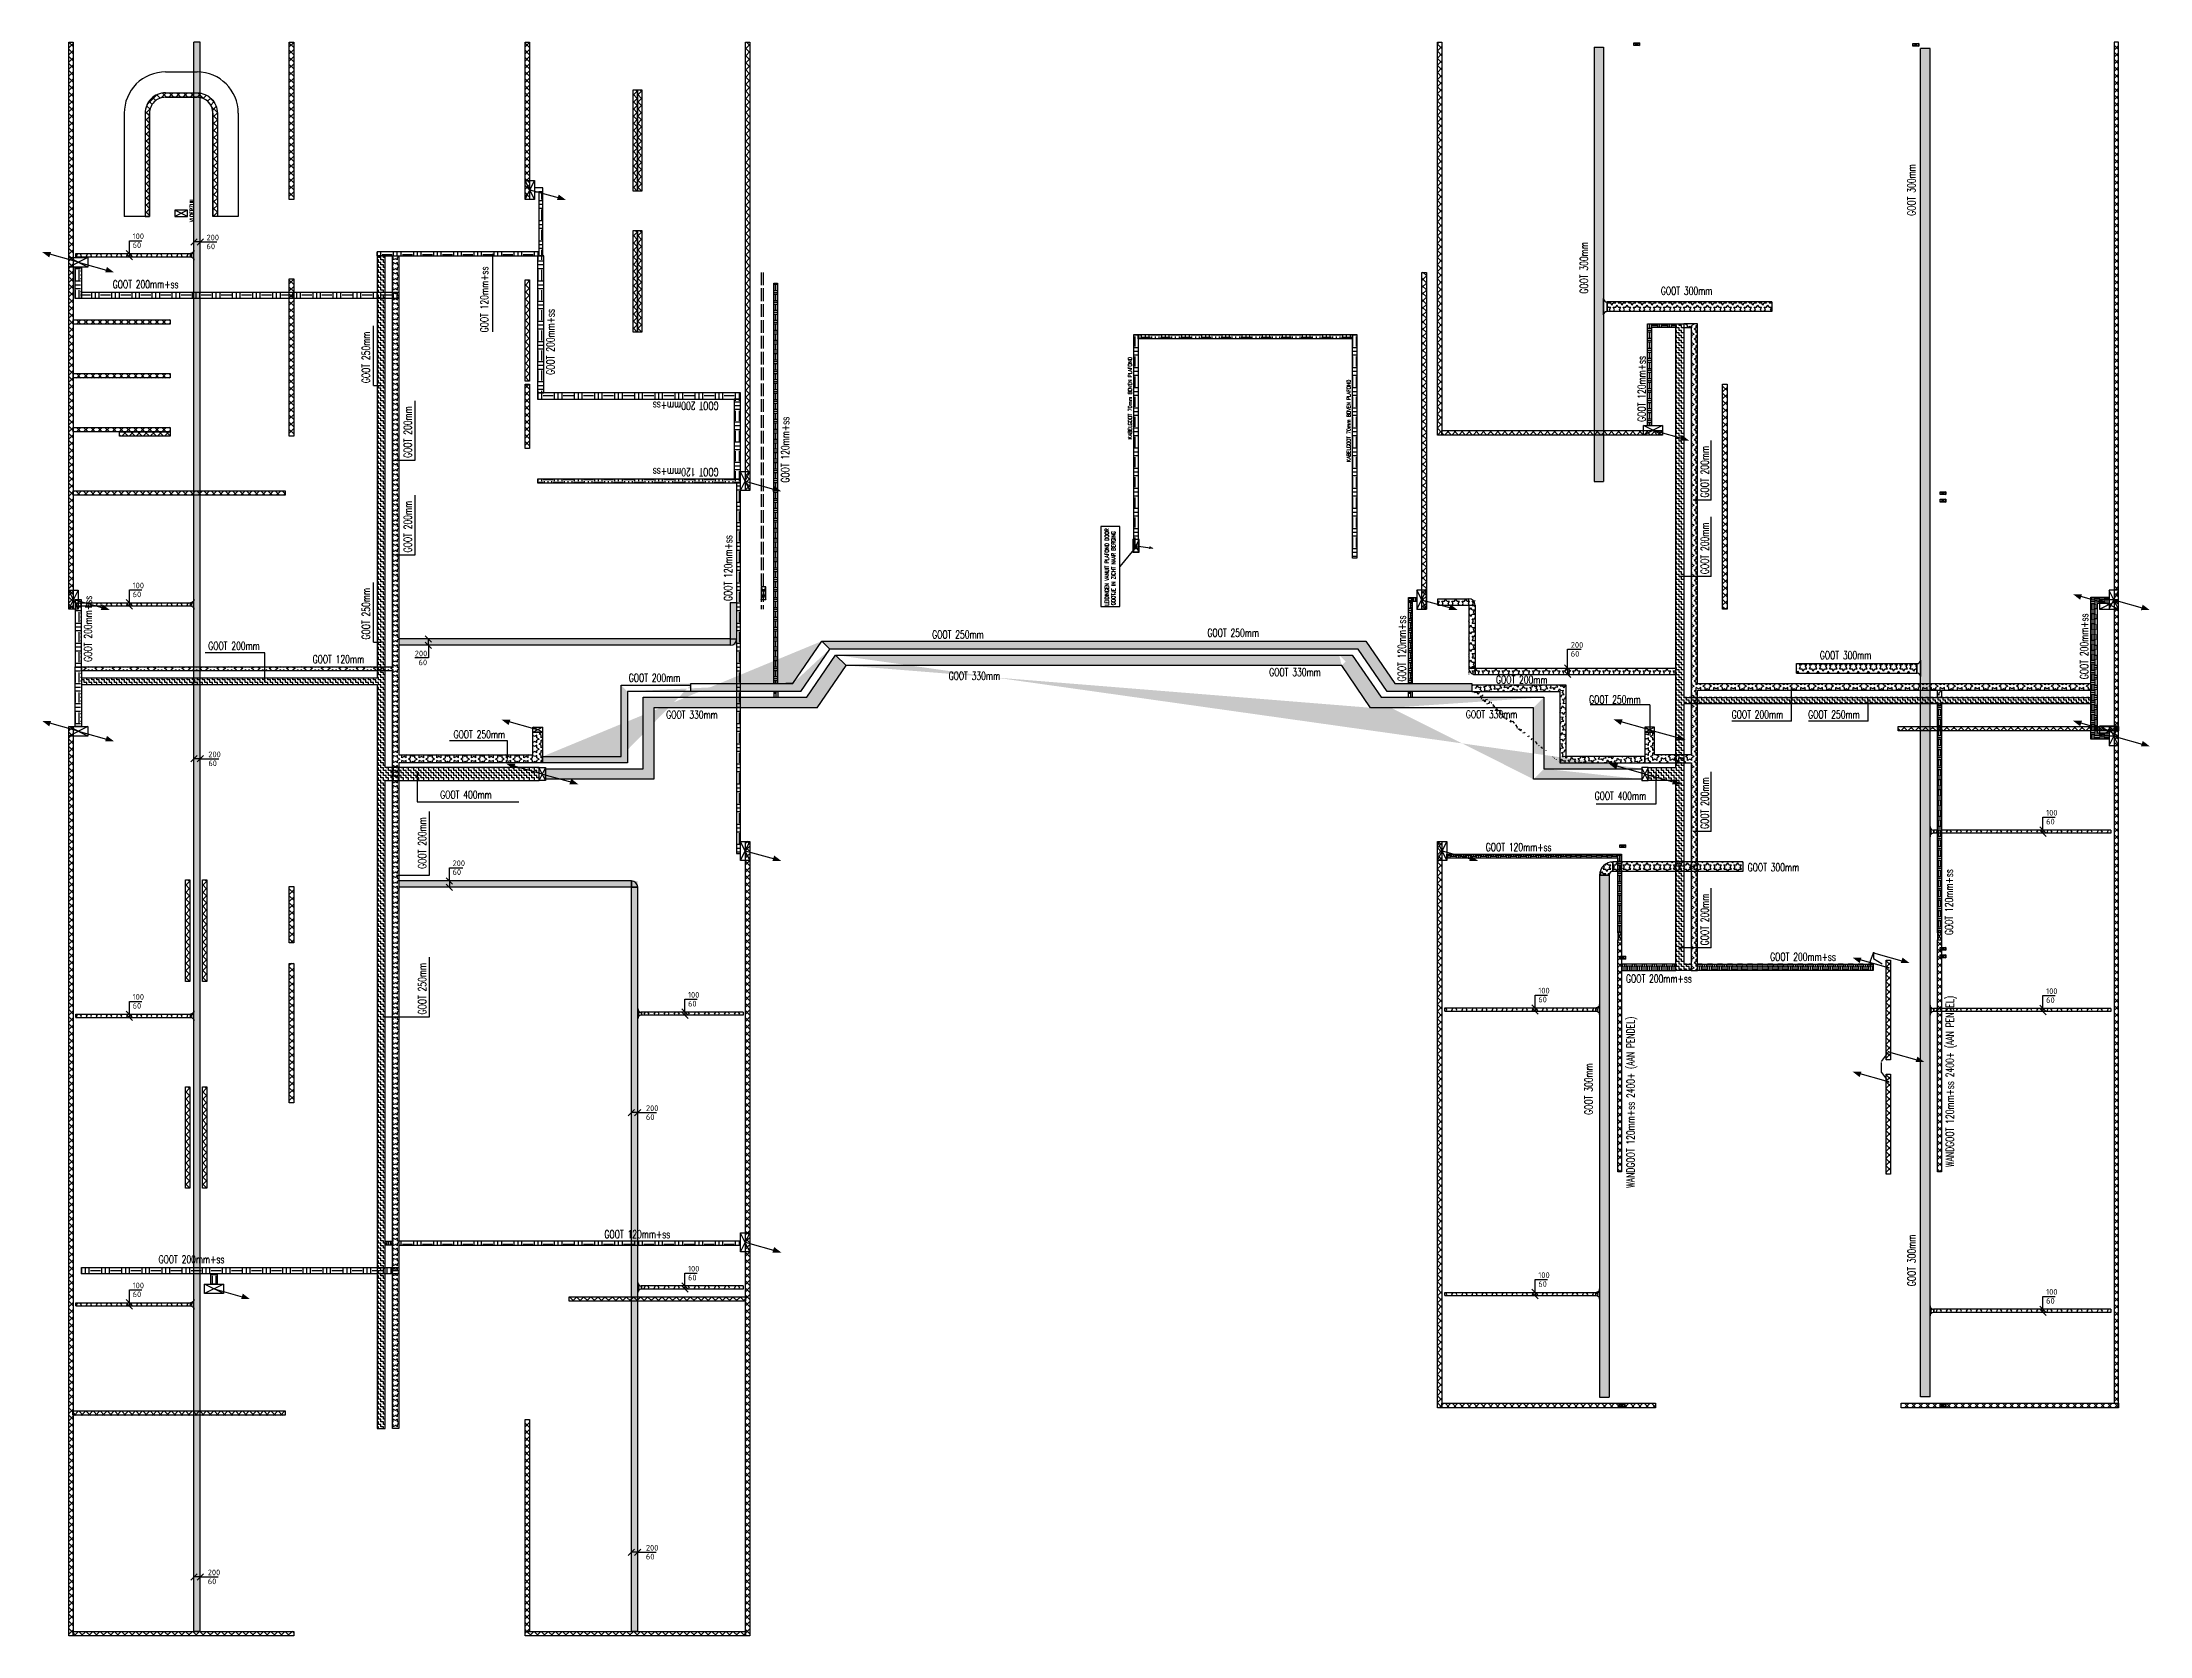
# Model space of a CAD drawing. Header units: millimetres. Extents: x -3262 to 113774, y 0 to 217478.
# Drawn here: x 47249 to 113774, y 167178 to 217478 of the extents above; entities that cross this region are included whole.
import ezdxf
from ezdxf.enums import TextEntityAlignment as Align

# ---------------------------------------------------------------- set-up
doc = ezdxf.new("R2010")
doc.units = ezdxf.units.MM
doc.header["$LTSCALE"] = 100
doc.linetypes.add('E_GOOT3', pattern=[5, 4, -1])
doc.linetypes.add('HIDDEN2', pattern=[4.7625, 3.175, -1.5875])
for name, color, linetype in [('BL$4----_STEMPEL', 7, 'Continuous'), ('ByLayer', 2, 'Continuous'), ('EL6131--_ENERGIEBEDR (1996)', 2, 'Continuous'), ('EL6131--_GEBOUWINST (1996)', 2, 'Continuous'), ('EL6131--_KG_D', 3, 'Continuous'), ('EL6131--_WG', 3, 'Continuous'), ('EL6131--_WG_D', 3, 'Continuous'), ('EM6131--_KG', 1, 'Continuous'), ('INTERIEUR', 7, 'Continuous')]:
    doc.layers.add(name, color=color, linetype=linetype)
doc.styles.add('buro-018', font='BUROFONT.shx', dxfattribs={"height": 180})
doc.styles.add('CofelyArial', font='arial.ttf')
doc.styles.add('ROMANS', font='ROMANS', dxfattribs={"width": 0.7})
doc.styles.add('STABICAD-018', font='ISOCP.SHX', dxfattribs={"height": 1.8})
pattern_1 = [(15, (0, 0), (56.1266, 97.214124), [79.375, -79.375]), (105, (76.67, 20.54), (-97.214124, 56.1266), [79.375, -79.375])]

msp = doc.modelspace()

# ---------------------------------------------------------------- texts
at = {"layer": 'EL6131--_ENERGIEBEDR (1996)', "color": 1, "linetype": 'Continuous', "style": 'ROMANS', "width": 0.7}
for s, rotation, p in [('GOOT 120mm+ss', 90, (61330, 208318)), ('GOOT 200mm+ss', 90, (63417, 206978)), ('GOOT 250mm', 90, (57594, 206715)), ('GOOT 120mm+ss', 90, (97859, 205495)), ('GOOT 200mm', 90, (58913, 204358)), ('GOOT 200mm+ss', 180, (68599, 206122)), ('GOOT 120mm+ss', 90, (70827, 203575)), ('GOOT 200mm', 90, (99850, 203105)), ('GOOT 120mm+ss', 180, (68599, 204032)), ('GOOT 200mm', 90, (58913, 201374)), ('GOOT 200mm', 90, (99850, 200690)), ('GOOT 120mm+ss', 90, (69025, 199841)), ('GOOT 200mm+ss', 90, (48821, 197923)), ('GOOT 250mm', 90, (57594, 198623)), ('GOOT 120mm+ss', 90, (90289, 197302)), ('GOOT 200mm+ss', 90, (111827, 197371)), ('GOOT 200mm', 90, (99850, 192646)), ('GOOT 200mm', 90, (59370, 191388)), ('GOOT 120mm+ss', 90, (107559, 189297)), ('GOOT 200mm', 90, (99850, 188973)), ('GOOT 250mm', 90, (59370, 186789)), ('WANDGOOT 120mm+ss 2400+ (AAN PENDEL)', 90, (107586, 181973)), ('WANDGOOT 120mm+ss 2400+ (AAN PENDEL)', 90, (97510, 181317))]:
    msp.add_text(s, height=250, rotation=rotation, dxfattribs=at).set_placement(p)
for s, p in [('GOOT 200mm+ss', (49476, 209711)), ('GOOT 250mm', (84029, 198710)), ('GOOT 200mm', (52492, 198298)), ('GOOT 250mm', (75341, 198656)), ('GOOT 120mm', (55786, 197878)), ('GOOT 330mm', (75860, 197351)), ('GOOT 330mm', (85979, 197470)), ('GOOT 200mm', (65765, 197290)), ('GOOT 200mm', (93137, 197231)), ('GOOT 330mm', (66948, 196128)), ('GOOT 330mm', (92187, 196138)), ('GOOT 250mm', (96076, 196605)), ('GOOT 200mm', (100575, 196133)), ('GOOT 250mm', (102990, 196133)), ('GOOT 250mm', (60235, 195505)), ('GOOT 400mm', (59813, 193603)), ('GOOT 400mm', (96250, 193566)), ('GOOT 120mm+ss', (92814, 191947)), ('GOOT 300mm', (101080, 191310)), ('GOOT 200mm+ss', (101790, 188484)), ('GOOT 200mm+ss', (97240, 187796)), ('GOOT 120mm+ss', (64996, 179729)), ('GOOT 200mm+ss', (50924, 178937))]:
    msp.add_text(s, height=250, dxfattribs=at).set_placement(p)
at = {"layer": 'EL6131--_GEBOUWINST (1996)', "color": 1, "linetype": 'Continuous', "style": 'ROMANS', "width": 0.7}
for s, p in [('VLOERZUIL', (51972, 212174)), ('KABELGOOT 70mm BOVEN PLAFOND', (81585, 206240)), ('KABELGOOT 70mm BOVEN PLAFOND', (88486, 205523)), ('LEIDINGEN VANUIT PLAFOND DOOR', (80854, 200909)), ('GOOTJE IN ZICHT NAAR BERGING', (81060, 200873))]:
    msp.add_text(s, height=125, rotation=90, dxfattribs=at).set_placement(p, align=Align.MIDDLE)
at = {"layer": 'EL6131--_KG_D', "color": 1, "linetype": 'Continuous', "style": 'ROMANS', "width": 0.7}
for p in [(106375, 211998), (96038, 209539), (96185, 183624), (106379, 178213)]:
    msp.add_text('GOOT 300mm', height=250, rotation=90, dxfattribs=at).set_placement(p)
for p in [(98341, 209504), (103358, 198003)]:
    msp.add_text('GOOT 300mm', height=250, dxfattribs=at).set_placement(p)

# ---------------------------------------------------------------- blocks, each defined once
blk = doc.blocks.new('PIJL-UIT')
at = {"layer": 'ByLayer', "color": 2}
blk.add_line((0, 0), (2.92, 10.41), dxfattribs=at)
blk.add_solid([(3.23, 11.35), (1.51, 9.11), (3.24, 8.54)], dxfattribs=at)
blk = doc.blocks.new('NV-1')
at = {"layer": 'ByLayer'}
for p, q in [((0, 4), (7.91, 0)), ((0, 0), (7.91, 4))]:
    blk.add_line(p, q, dxfattribs=at)
blk.add_lwpolyline([(0, 0), (8, 0), (8, 4), (0, 4)], close=True, dxfattribs=at)
blk = doc.blocks.new('*X49')
at = {"color": 0}
for p, q in [((12748, 21145), (12768, 21165)), ((12748, 20924), (12888, 21064)), ((12888, 20920), (12748, 21060)), ((12748, 20703), (12888, 20843)), ((12888, 20699), (12748, 20839)), ((12888, 21141), (12864, 21165)), ((12748, 20482), (12888, 20622)), ((12888, 20478), (12748, 20618)), ((12748, 20261), (12888, 20401)), ((12888, 20257), (12748, 20397)), ((12748, 20040), (12888, 20180)), ((12888, 20036), (12748, 20176)), ((12748, 19819), (12888, 19959)), ((12888, 19815), (12748, 19955)), ((12748, 19598), (12888, 19738)), ((12888, 19594), (12748, 19734)), ((12748, 19377), (12888, 19517)), ((12888, 19373), (12748, 19513)), ((12748, 19157), (12888, 19297)), ((12888, 19152), (12748, 19292)), ((12748, 18936), (12888, 19076)), ((12888, 18931), (12748, 19071)), ((12748, 18715), (12888, 18855)), ((12888, 18710), (12748, 18850)), ((12748, 18494), (12888, 18634)), ((12888, 18490), (12748, 18630)), ((12748, 18273), (12888, 18413)), ((12888, 18269), (12748, 18409)), ((12748, 18052), (12888, 18192)), ((12888, 18048), (12748, 18188)), ((12748, 17831), (12888, 17971)), ((12888, 17827), (12748, 17967)), ((12748, 17610), (12888, 17750)), ((12888, 17606), (12748, 17746)), ((12748, 17389), (12888, 17529)), ((12888, 17385), (12748, 17525)), ((12748, 17168), (12888, 17308)), ((12888, 17164), (12748, 17304)), ((12748, 16947), (12888, 17087)), ((12888, 16943), (12748, 17083)), ((12748, 16726), (12888, 16866)), ((12888, 16722), (12748, 16862)), ((12748, 16505), (12888, 16645)), ((12888, 16501), (12748, 16641)), ((12748, 16284), (12888, 16424)), ((12888, 16280), (12748, 16420)), ((12748, 16063), (12888, 16203)), ((12888, 16059), (12748, 16199)), ((12748, 15842), (12888, 15982)), ((12888, 15838), (12748, 15978)), ((12748, 15621), (12888, 15761)), ((12888, 15617), (12748, 15757)), ((12748, 15400), (12888, 15540)), ((12888, 15396), (12748, 15536)), ((12748, 15179), (12888, 15319)), ((12888, 15175), (12748, 15315)), ((12748, 14958), (12888, 15098)), ((12888, 14954), (12748, 15094)), ((12748, 14737), (12888, 14877)), ((12888, 14733), (12748, 14873)), ((12748, 14516), (12888, 14656)), ((12888, 14512), (12748, 14652)), ((12875, 14304), (12748, 14431)), ((12757, 14304), (12888, 14435))]:
    blk.add_line(p, q, dxfattribs=at)
blk = doc.blocks.new('*X50')
at = {"color": 0}
for p, q in [((16523, 21606), (16562, 21644)), ((16724, 21504), (16584, 21644)), ((16643, 21504), (16783, 21644)), ((16945, 21504), (16805, 21644)), ((16864, 21504), (17004, 21644)), ((17166, 21504), (17026, 21644)), ((17085, 21504), (17225, 21644)), ((17387, 21504), (17247, 21644)), ((17306, 21504), (17446, 21644)), ((17608, 21504), (17468, 21644)), ((17527, 21504), (17667, 21644)), ((17829, 21504), (17689, 21644)), ((17748, 21504), (17888, 21644)), ((18050, 21504), (17910, 21644)), ((17969, 21504), (18109, 21644)), ((18271, 21504), (18131, 21644)), ((18190, 21504), (18330, 21644)), ((18492, 21504), (18352, 21644)), ((18411, 21504), (18551, 21644)), ((18713, 21504), (18573, 21644)), ((18631, 21504), (18771, 21644)), ((18934, 21504), (18794, 21644)), ((18852, 21504), (18992, 21644)), ((19155, 21504), (19015, 21644)), ((19073, 21504), (19213, 21644)), ((19376, 21504), (19236, 21644)), ((19294, 21504), (19434, 21644)), ((19596, 21504), (19456, 21644)), ((19515, 21504), (19655, 21644))]:
    blk.add_line(p, q, dxfattribs=at)
blk = doc.blocks.new('*X51')
at = {"color": 0}
for p, q in [((12829, 35664), (12748, 35745)), ((12764, 35664), (12904, 35804)), ((13054, 35664), (12914, 35804)), ((12989, 35664), (13129, 35804)), ((13278, 35664), (13138, 35804)), ((13213, 35664), (13353, 35804)), ((13503, 35664), (13363, 35804)), ((13438, 35664), (13578, 35804)), ((13727, 35664), (13587, 35804)), ((13662, 35664), (13802, 35804)), ((13952, 35664), (13812, 35804)), ((13887, 35664), (14027, 35804)), ((14176, 35664), (14036, 35804)), ((14111, 35664), (14251, 35804)), ((14401, 35664), (14261, 35804)), ((14336, 35664), (14476, 35804)), ((14625, 35664), (14485, 35804)), ((14560, 35664), (14700, 35804)), ((14850, 35664), (14710, 35804)), ((14785, 35664), (14925, 35804)), ((15074, 35664), (14934, 35804)), ((15010, 35664), (15150, 35804)), ((15299, 35664), (15159, 35804)), ((15234, 35664), (15374, 35804)), ((15523, 35664), (15383, 35804)), ((15459, 35664), (15599, 35804)), ((15748, 35664), (15608, 35804)), ((15683, 35664), (15823, 35804)), ((15972, 35664), (15832, 35804)), ((15908, 35664), (16048, 35804)), ((16197, 35664), (16057, 35804)), ((16132, 35664), (16272, 35804)), ((16421, 35664), (16281, 35804)), ((16357, 35664), (16497, 35804)), ((16646, 35664), (16506, 35804)), ((16581, 35664), (16721, 35804)), ((16870, 35664), (16730, 35804)), ((16806, 35664), (16946, 35804)), ((17095, 35664), (16955, 35804)), ((17030, 35664), (17170, 35804)), ((17319, 35664), (17179, 35804)), ((17255, 35664), (17395, 35804)), ((17544, 35664), (17404, 35804)), ((17479, 35664), (17619, 35804)), ((17768, 35664), (17628, 35804)), ((17704, 35664), (17844, 35804)), ((17993, 35664), (17853, 35804)), ((17928, 35664), (18068, 35804)), ((18217, 35664), (18077, 35804)), ((18153, 35664), (18293, 35804)), ((18442, 35664), (18302, 35804)), ((18377, 35664), (18517, 35804)), ((18666, 35664), (18526, 35804)), ((18602, 35664), (18742, 35804)), ((18891, 35664), (18751, 35804)), ((18826, 35664), (18966, 35804)), ((19115, 35664), (18975, 35804)), ((19051, 35664), (19191, 35804)), ((19340, 35664), (19200, 35804)), ((19275, 35664), (19415, 35804)), ((19564, 35664), (19424, 35804)), ((19500, 35664), (19640, 35804)), ((19789, 35664), (19649, 35804)), ((19724, 35664), (19864, 35804)), ((20013, 35664), (19873, 35804)), ((19949, 35664), (20089, 35804)), ((20238, 35664), (20098, 35804)), ((20173, 35664), (20313, 35804)), ((20463, 35664), (20323, 35804)), ((20398, 35664), (20538, 35804)), ((20687, 35664), (20547, 35804)), ((20622, 35664), (20762, 35804)), ((20912, 35664), (20772, 35804)), ((20847, 35664), (20987, 35804)), ((21136, 35664), (20996, 35804)), ((21071, 35664), (21211, 35804)), ((21361, 35664), (21221, 35804)), ((21296, 35664), (21436, 35804)), ((21585, 35664), (21445, 35804)), ((21520, 35664), (21660, 35804)), ((21810, 35664), (21670, 35804)), ((21745, 35664), (21885, 35804)), ((22034, 35664), (21894, 35804)), ((21969, 35664), (22109, 35804)), ((22259, 35664), (22119, 35804)), ((22194, 35664), (22334, 35804)), ((22483, 35664), (22343, 35804)), ((22418, 35664), (22558, 35804)), ((22708, 35664), (22568, 35804)), ((22643, 35664), (22783, 35804)), ((22932, 35664), (22792, 35804)), ((22867, 35664), (23007, 35804)), ((23157, 35664), (23017, 35804)), ((23092, 35664), (23232, 35804)), ((23381, 35664), (23241, 35804)), ((23316, 35664), (23456, 35804)), ((23606, 35664), (23466, 35804)), ((23541, 35664), (23681, 35804)), ((23830, 35664), (23690, 35804)), ((23765, 35664), (23905, 35804)), ((24055, 35664), (23915, 35804)), ((23990, 35664), (24130, 35804)), ((24279, 35664), (24139, 35804)), ((24214, 35664), (24354, 35804)), ((24504, 35664), (24364, 35804)), ((24439, 35664), (24579, 35804)), ((24728, 35664), (24588, 35804)), ((24663, 35664), (24803, 35804)), ((24953, 35664), (24813, 35804)), ((24888, 35664), (25028, 35804)), ((25177, 35664), (25037, 35804)), ((25112, 35664), (25252, 35804)), ((25402, 35664), (25262, 35804)), ((25337, 35664), (25477, 35804)), ((25626, 35664), (25486, 35804)), ((25561, 35664), (25701, 35804)), ((25851, 35664), (25711, 35804)), ((25786, 35664), (25926, 35804)), ((26075, 35664), (25935, 35804)), ((26010, 35664), (26150, 35804)), ((26300, 35664), (26160, 35804)), ((26235, 35664), (26375, 35804)), ((26524, 35664), (26384, 35804)), ((26459, 35664), (26599, 35804)), ((26749, 35664), (26609, 35804)), ((26684, 35664), (26824, 35804)), ((26973, 35664), (26833, 35804)), ((26908, 35664), (27048, 35804)), ((27198, 35664), (27058, 35804)), ((27133, 35664), (27273, 35804)), ((27422, 35664), (27282, 35804)), ((27357, 35664), (27497, 35804)), ((27647, 35664), (27507, 35804)), ((27582, 35664), (27722, 35804)), ((27871, 35664), (27731, 35804)), ((27806, 35664), (27946, 35804)), ((28096, 35664), (27956, 35804)), ((28031, 35664), (28171, 35804)), ((28320, 35664), (28180, 35804)), ((28255, 35664), (28395, 35804)), ((28545, 35664), (28405, 35804)), ((28480, 35664), (28620, 35804)), ((28769, 35664), (28629, 35804)), ((28704, 35664), (28844, 35804)), ((28994, 35664), (28854, 35804)), ((28929, 35664), (29069, 35804)), ((29218, 35664), (29078, 35804)), ((29153, 35664), (29293, 35804)), ((29443, 35664), (29303, 35804)), ((29378, 35664), (29518, 35804)), ((29667, 35664), (29527, 35804)), ((29602, 35664), (29742, 35804)), ((29892, 35664), (29752, 35804)), ((29827, 35664), (29967, 35804)), ((30116, 35664), (29976, 35804)), ((30051, 35664), (30191, 35804)), ((30341, 35664), (30201, 35804)), ((30276, 35664), (30416, 35804)), ((30565, 35664), (30425, 35804)), ((30500, 35664), (30623, 35787))]:
    blk.add_line(p, q, dxfattribs=at)
blk = doc.blocks.new('*X52')
at = {"color": 0}
for p, q in [((12748, 35648), (12764, 35664)), ((12748, 35424), (12888, 35564)), ((12888, 35381), (12748, 35521)), ((12748, 35199), (12888, 35339)), ((12888, 35156), (12748, 35296)), ((12888, 35605), (12829, 35664)), ((12748, 34974), (12888, 35114)), ((12888, 34932), (12748, 35072)), ((12748, 34750), (12888, 34890)), ((12888, 34707), (12748, 34847)), ((12748, 34525), (12888, 34665)), ((12888, 34482), (12748, 34622)), ((12748, 34301), (12888, 34441)), ((12888, 34258), (12748, 34398)), ((12748, 34076), (12888, 34216)), ((12888, 34033), (12748, 34173)), ((12748, 33852), (12888, 33992)), ((12888, 33809), (12748, 33949)), ((12748, 33627), (12888, 33767)), ((12888, 33584), (12748, 33724)), ((12748, 33403), (12888, 33543)), ((12888, 33360), (12748, 33500)), ((12748, 33178), (12888, 33318)), ((12888, 33135), (12748, 33275)), ((12748, 32954), (12888, 33094)), ((12888, 32911), (12748, 33051)), ((12748, 32729), (12888, 32869)), ((12888, 32686), (12748, 32826)), ((12748, 32505), (12888, 32645)), ((12888, 32462), (12748, 32602)), ((12748, 32280), (12888, 32420)), ((12888, 32237), (12748, 32377)), ((12748, 32056), (12888, 32196)), ((12888, 32013), (12748, 32153)), ((12748, 31831), (12888, 31971)), ((12888, 31788), (12748, 31928)), ((12748, 31607), (12888, 31747)), ((12888, 31564), (12748, 31704)), ((12748, 31382), (12888, 31522)), ((12888, 31339), (12748, 31479)), ((12748, 31158), (12888, 31298)), ((12888, 31115), (12748, 31255)), ((12748, 30933), (12888, 31073)), ((12888, 30890), (12748, 31030)), ((12748, 30709), (12888, 30849)), ((12888, 30666), (12748, 30806)), ((12748, 30484), (12888, 30624)), ((12888, 30441), (12748, 30581)), ((12748, 30260), (12888, 30400)), ((12888, 30217), (12748, 30357)), ((12748, 30035), (12888, 30175)), ((12888, 29992), (12748, 30132)), ((12748, 29811), (12888, 29951)), ((12888, 29768), (12748, 29908)), ((12748, 29586), (12888, 29726)), ((12888, 29543), (12748, 29683)), ((12748, 29362), (12888, 29502)), ((12888, 29319), (12748, 29459)), ((12748, 29137), (12888, 29277)), ((12888, 29094), (12748, 29234)), ((12834, 28925), (12748, 29010)), ((12760, 28925), (12888, 29053))]:
    blk.add_line(p, q, dxfattribs=at)
blk = doc.blocks.new('*X53')
at = {"color": 0}
for p, q in [((13083, 14307), (12943, 14447)), ((12960, 14307), (13100, 14447)), ((13307, 14307), (13167, 14447)), ((13185, 14307), (13325, 14447)), ((13532, 14307), (13392, 14447)), ((13409, 14307), (13549, 14447)), ((13756, 14307), (13616, 14447)), ((13634, 14307), (13774, 14447)), ((13981, 14307), (13841, 14447)), ((13858, 14307), (13998, 14447)), ((14205, 14307), (14065, 14447)), ((14083, 14307), (14223, 14447)), ((14430, 14307), (14290, 14447)), ((14307, 14307), (14447, 14447)), ((14654, 14307), (14514, 14447)), ((14532, 14307), (14672, 14447)), ((14879, 14307), (14739, 14447)), ((14756, 14307), (14896, 14447)), ((15103, 14307), (14963, 14447)), ((14981, 14307), (15121, 14447)), ((15328, 14307), (15188, 14447)), ((15205, 14307), (15345, 14447)), ((15552, 14307), (15412, 14447)), ((15430, 14307), (15570, 14447)), ((15777, 14307), (15637, 14447)), ((15654, 14307), (15794, 14447)), ((16001, 14307), (15861, 14447)), ((15879, 14307), (16019, 14447)), ((16226, 14307), (16086, 14447)), ((16103, 14307), (16243, 14447)), ((16450, 14307), (16310, 14447)), ((16328, 14307), (16468, 14447)), ((16675, 14307), (16535, 14447)), ((16552, 14307), (16692, 14447)), ((16899, 14307), (16759, 14447)), ((16777, 14307), (16917, 14447)), ((17124, 14307), (16984, 14447)), ((17001, 14307), (17141, 14447)), ((17348, 14307), (17208, 14447)), ((17226, 14307), (17366, 14447)), ((17573, 14307), (17433, 14447)), ((17450, 14307), (17590, 14447)), ((17797, 14307), (17657, 14447)), ((17675, 14307), (17815, 14447)), ((18022, 14307), (17882, 14447)), ((17899, 14307), (18039, 14447)), ((18246, 14307), (18106, 14447)), ((18124, 14307), (18264, 14447)), ((18471, 14307), (18331, 14447)), ((18348, 14307), (18488, 14447)), ((18695, 14307), (18555, 14447)), ((18573, 14307), (18713, 14447)), ((18920, 14307), (18780, 14447)), ((18797, 14307), (18937, 14447)), ((19144, 14307), (19004, 14447)), ((19022, 14307), (19162, 14447)), ((19369, 14307), (19229, 14447)), ((19246, 14307), (19386, 14447)), ((19593, 14307), (19453, 14447)), ((19471, 14307), (19611, 14447)), ((19818, 14307), (19678, 14447)), ((19695, 14307), (19835, 14447)), ((20042, 14307), (19902, 14447)), ((19920, 14307), (20060, 14447)), ((20267, 14307), (20127, 14447)), ((20144, 14307), (20284, 14447)), ((20491, 14307), (20351, 14447)), ((20369, 14307), (20509, 14447)), ((20716, 14307), (20576, 14447)), ((20593, 14307), (20733, 14447)), ((20940, 14307), (20800, 14447)), ((20818, 14307), (20958, 14447)), ((21165, 14307), (21025, 14447)), ((21042, 14307), (21182, 14447)), ((21389, 14307), (21249, 14447)), ((21267, 14307), (21407, 14447)), ((21614, 14307), (21474, 14447)), ((21491, 14307), (21631, 14447)), ((21838, 14307), (21698, 14447)), ((21716, 14307), (21856, 14447)), ((22063, 14307), (21923, 14447)), ((21940, 14307), (22080, 14447)), ((22287, 14307), (22147, 14447)), ((22165, 14307), (22305, 14447)), ((22512, 14307), (22372, 14447)), ((22389, 14307), (22529, 14447)), ((22736, 14307), (22596, 14447)), ((22614, 14307), (22754, 14447)), ((22961, 14307), (22821, 14447)), ((22838, 14307), (22978, 14447)), ((23185, 14307), (23045, 14447)), ((23063, 14307), (23203, 14447)), ((23410, 14307), (23270, 14447)), ((23287, 14307), (23427, 14447)), ((23634, 14307), (23494, 14447)), ((23512, 14307), (23652, 14447)), ((23859, 14307), (23719, 14447)), ((23736, 14307), (23876, 14447)), ((24083, 14307), (23943, 14447)), ((23961, 14307), (24101, 14447)), ((24308, 14307), (24168, 14447)), ((24185, 14307), (24325, 14447)), ((24533, 14307), (24393, 14447)), ((24410, 14307), (24550, 14447)), ((24757, 14307), (24617, 14447)), ((24634, 14307), (24774, 14447)), ((24982, 14307), (24842, 14447)), ((24859, 14307), (24999, 14447)), ((25206, 14307), (25066, 14447)), ((25083, 14307), (25223, 14447)), ((25431, 14307), (25291, 14447)), ((25308, 14307), (25448, 14447)), ((25655, 14307), (25515, 14447)), ((25532, 14307), (25672, 14447)), ((25880, 14307), (25740, 14447)), ((25757, 14307), (25897, 14447)), ((26104, 14307), (25964, 14447)), ((25981, 14307), (26121, 14447)), ((26329, 14307), (26189, 14447)), ((26206, 14307), (26346, 14447)), ((26553, 14307), (26413, 14447)), ((26430, 14307), (26570, 14447)), ((26778, 14307), (26638, 14447)), ((26655, 14307), (26795, 14447)), ((27002, 14307), (26862, 14447)), ((26879, 14307), (27019, 14447)), ((27227, 14307), (27087, 14447)), ((27104, 14307), (27244, 14447)), ((27451, 14307), (27311, 14447)), ((27328, 14307), (27468, 14447)), ((27676, 14307), (27536, 14447)), ((27553, 14307), (27693, 14447)), ((27900, 14307), (27760, 14447)), ((27777, 14307), (27917, 14447)), ((28125, 14307), (27985, 14447)), ((28002, 14307), (28142, 14447)), ((28349, 14307), (28209, 14447)), ((28226, 14307), (28366, 14447)), ((28574, 14307), (28434, 14447)), ((28451, 14307), (28591, 14447)), ((28798, 14307), (28658, 14447)), ((28676, 14307), (28816, 14447)), ((29023, 14307), (28883, 14447)), ((28900, 14307), (29040, 14447)), ((29247, 14307), (29107, 14447)), ((29125, 14307), (29265, 14447)), ((29472, 14307), (29332, 14447)), ((29349, 14307), (29489, 14447)), ((29696, 14307), (29556, 14447)), ((29574, 14307), (29714, 14447)), ((29921, 14307), (29781, 14447)), ((29798, 14307), (29938, 14447)), ((30145, 14307), (30005, 14447)), ((30023, 14307), (30163, 14447)), ((30370, 14307), (30230, 14447)), ((30247, 14307), (30387, 14447)), ((30594, 14307), (30454, 14447)), ((30472, 14307), (30612, 14447)), ((30819, 14307), (30679, 14447)), ((30696, 14307), (30836, 14447)), ((31043, 14307), (30903, 14447)), ((30921, 14307), (31061, 14447)), ((31268, 14307), (31128, 14447)), ((31145, 14307), (31285, 14447)), ((31492, 14307), (31352, 14447)), ((31370, 14307), (31510, 14447)), ((31717, 14307), (31577, 14447)), ((31594, 14307), (31734, 14447)), ((31941, 14307), (31801, 14447)), ((31819, 14307), (31959, 14447)), ((32166, 14307), (32026, 14447)), ((32043, 14307), (32183, 14447)), ((32390, 14307), (32250, 14447)), ((32268, 14307), (32408, 14447)), ((32615, 14307), (32475, 14447)), ((32492, 14307), (32632, 14447)), ((32839, 14307), (32699, 14447)), ((32717, 14307), (32857, 14447)), ((33064, 14307), (32924, 14447)), ((32941, 14307), (33081, 14447)), ((33288, 14307), (33148, 14447)), ((33166, 14307), (33306, 14447)), ((33513, 14307), (33373, 14447)), ((33390, 14307), (33530, 14447)), ((33737, 14307), (33597, 14447)), ((33615, 14307), (33755, 14447)), ((33962, 14307), (33822, 14447)), ((33839, 14307), (33979, 14447)), ((34186, 14307), (34046, 14447)), ((34064, 14307), (34204, 14447)), ((34411, 14307), (34271, 14447)), ((34288, 14307), (34428, 14447)), ((34635, 14307), (34495, 14447)), ((34513, 14307), (34653, 14447)), ((34860, 14307), (34720, 14447)), ((34737, 14307), (34877, 14447)), ((35084, 14307), (34944, 14447)), ((34962, 14307), (35102, 14447)), ((35309, 14307), (35169, 14447)), ((35186, 14307), (35326, 14447)), ((35533, 14307), (35393, 14447)), ((35411, 14307), (35551, 14447)), ((35758, 14307), (35618, 14447)), ((35635, 14307), (35775, 14447)), ((35982, 14307), (35842, 14447)), ((35860, 14307), (36000, 14447)), ((36207, 14307), (36067, 14447)), ((36084, 14307), (36224, 14447)), ((36431, 14307), (36291, 14447)), ((36309, 14307), (36449, 14447)), ((36656, 14307), (36516, 14447)), ((36533, 14307), (36673, 14447)), ((36880, 14307), (36740, 14447)), ((36758, 14307), (36898, 14447)), ((37105, 14307), (36965, 14447)), ((36982, 14307), (37122, 14447)), ((37329, 14307), (37189, 14447)), ((37207, 14307), (37347, 14447)), ((37554, 14307), (37414, 14447)), ((37431, 14307), (37571, 14447)), ((37778, 14307), (37638, 14447)), ((37656, 14307), (37796, 14447)), ((38003, 14307), (37863, 14447)), ((37880, 14307), (38020, 14447)), ((38227, 14307), (38087, 14447)), ((38105, 14307), (38245, 14447)), ((38452, 14307), (38312, 14447)), ((38329, 14307), (38469, 14447)), ((38676, 14307), (38536, 14447)), ((38554, 14307), (38694, 14447)), ((38901, 14307), (38761, 14447)), ((38778, 14307), (38918, 14447)), ((39125, 14307), (38985, 14447)), ((39003, 14307), (39143, 14447)), ((39350, 14307), (39210, 14447)), ((39227, 14307), (39367, 14447)), ((39574, 14307), (39434, 14447)), ((39452, 14307), (39592, 14447)), ((39799, 14307), (39659, 14447)), ((39676, 14307), (39816, 14447)), ((40023, 14307), (39883, 14447)), ((39901, 14307), (40041, 14447)), ((40248, 14307), (40108, 14447)), ((40125, 14307), (40265, 14447)), ((40472, 14307), (40332, 14447)), ((40350, 14307), (40490, 14447)), ((40697, 14307), (40557, 14447)), ((40574, 14307), (40714, 14447)), ((40921, 14307), (40781, 14447)), ((40799, 14307), (40939, 14447)), ((41146, 14307), (41006, 14447)), ((41023, 14307), (41163, 14447)), ((41370, 14307), (41230, 14447)), ((41248, 14307), (41388, 14447)), ((41595, 14307), (41455, 14447)), ((41472, 14307), (41612, 14447)), ((41820, 14307), (41680, 14447)), ((41697, 14307), (41837, 14447)), ((42044, 14307), (41904, 14447)), ((41921, 14307), (42061, 14447)), ((42269, 14307), (42129, 14447)), ((42146, 14307), (42286, 14447)), ((42493, 14307), (42353, 14447)), ((42370, 14307), (42510, 14447)), ((42718, 14307), (42578, 14447)), ((42595, 14307), (42735, 14447)), ((42942, 14307), (42802, 14447)), ((42819, 14307), (42959, 14447)), ((43167, 14307), (43027, 14447)), ((43044, 14307), (43184, 14447)), ((43391, 14307), (43251, 14447)), ((43268, 14307), (43408, 14447)), ((43616, 14307), (43476, 14447)), ((43493, 14307), (43633, 14447)), ((43840, 14307), (43700, 14447)), ((43717, 14307), (43857, 14447)), ((44065, 14307), (43925, 14447)), ((43942, 14307), (44082, 14447)), ((44289, 14307), (44149, 14447)), ((44166, 14307), (44306, 14447)), ((44514, 14307), (44374, 14447)), ((44391, 14307), (44531, 14447)), ((44738, 14307), (44598, 14447)), ((44615, 14307), (44755, 14447)), ((44963, 14307), (44823, 14447)), ((44840, 14307), (44980, 14447)), ((45187, 14307), (45047, 14447)), ((45064, 14307), (45204, 14447)), ((45412, 14307), (45272, 14447)), ((45289, 14307), (45429, 14447)), ((45636, 14307), (45496, 14447)), ((45513, 14307), (45653, 14447)), ((45861, 14307), (45721, 14447)), ((45738, 14307), (45878, 14447)), ((46085, 14307), (45945, 14447)), ((45962, 14307), (46102, 14447)), ((46310, 14307), (46170, 14447)), ((46187, 14307), (46327, 14447)), ((46534, 14307), (46394, 14447)), ((46412, 14307), (46552, 14447)), ((46759, 14307), (46619, 14447)), ((46636, 14307), (46776, 14447)), ((46983, 14307), (46843, 14447)), ((46861, 14307), (47001, 14447)), ((47208, 14307), (47068, 14447)), ((47085, 14307), (47225, 14447)), ((47432, 14307), (47292, 14447)), ((47310, 14307), (47450, 14447)), ((47657, 14307), (47517, 14447)), ((47534, 14307), (47674, 14447)), ((47881, 14307), (47741, 14447)), ((47759, 14307), (47899, 14447)), ((48106, 14307), (47966, 14447)), ((47983, 14307), (48123, 14447)), ((48330, 14307), (48190, 14447)), ((48208, 14307), (48348, 14447)), ((48555, 14307), (48415, 14447)), ((48432, 14307), (48572, 14447)), ((48779, 14307), (48639, 14447)), ((48657, 14307), (48797, 14447)), ((49004, 14307), (48864, 14447)), ((48881, 14307), (49021, 14447)), ((49228, 14307), (49088, 14447)), ((49106, 14307), (49246, 14447)), ((49453, 14307), (49313, 14447)), ((49330, 14307), (49470, 14447)), ((49677, 14307), (49537, 14447)), ((49555, 14307), (49695, 14447)), ((49902, 14307), (49762, 14447)), ((49779, 14307), (49919, 14447)), ((50126, 14307), (49986, 14447)), ((50004, 14307), (50144, 14447)), ((50351, 14307), (50211, 14447)), ((50228, 14307), (50368, 14447)), ((50575, 14307), (50435, 14447)), ((50453, 14307), (50593, 14447)), ((50800, 14307), (50660, 14447)), ((50677, 14307), (50817, 14447)), ((51024, 14307), (50884, 14447)), ((50902, 14307), (51042, 14447)), ((51249, 14307), (51109, 14447)), ((51126, 14307), (51266, 14447)), ((51473, 14307), (51333, 14447)), ((51351, 14307), (51491, 14447)), ((51698, 14307), (51558, 14447)), ((51575, 14307), (51715, 14447)), ((51922, 14307), (51782, 14447)), ((51800, 14307), (51940, 14447)), ((52147, 14307), (52007, 14447)), ((52024, 14307), (52164, 14447)), ((52371, 14307), (52231, 14447)), ((52249, 14307), (52389, 14447)), ((52596, 14307), (52456, 14447)), ((52473, 14307), (52613, 14447)), ((52820, 14307), (52680, 14447)), ((52698, 14307), (52838, 14447)), ((53045, 14307), (52905, 14447)), ((52922, 14307), (53062, 14447)), ((53269, 14307), (53129, 14447)), ((53147, 14307), (53287, 14447)), ((53494, 14307), (53354, 14447)), ((53371, 14307), (53511, 14447)), ((53718, 14307), (53578, 14447)), ((53596, 14307), (53736, 14447)), ((53943, 14307), (53803, 14447)), ((53820, 14307), (53960, 14447)), ((54167, 14307), (54027, 14447)), ((54045, 14307), (54185, 14447)), ((54392, 14307), (54252, 14447)), ((54269, 14307), (54409, 14447)), ((54616, 14307), (54476, 14447)), ((54494, 14307), (54634, 14447)), ((54841, 14307), (54701, 14447)), ((54718, 14307), (54858, 14447)), ((55065, 14307), (54925, 14447)), ((54943, 14307), (55083, 14447)), ((55290, 14307), (55150, 14447)), ((55167, 14307), (55307, 14447)), ((55514, 14307), (55374, 14447)), ((55392, 14307), (55532, 14447)), ((55739, 14307), (55599, 14447)), ((55616, 14307), (55756, 14447)), ((55848, 14422), (55823, 14447)), ((55841, 14307), (55848, 14315))]:
    blk.add_line(p, q, dxfattribs=at)
blk = doc.blocks.new('*X54')
at = {"color": 0}
for p, q in [((37948, 26723), (38029, 26804)), ((37994, 26664), (37948, 26709)), ((38218, 26664), (38078, 26804)), ((38114, 26664), (38254, 26804)), ((38443, 26664), (38303, 26804)), ((38338, 26664), (38478, 26804)), ((38667, 26664), (38527, 26804)), ((38563, 26664), (38703, 26804)), ((38892, 26664), (38752, 26804)), ((38787, 26664), (38927, 26804)), ((39116, 26664), (38976, 26804)), ((39012, 26664), (39152, 26804)), ((39341, 26664), (39201, 26804)), ((39236, 26664), (39376, 26804)), ((39565, 26664), (39425, 26804)), ((39461, 26664), (39601, 26804)), ((39790, 26664), (39650, 26804)), ((39685, 26664), (39825, 26804)), ((40014, 26664), (39874, 26804)), ((39910, 26664), (40050, 26804)), ((40239, 26664), (40099, 26804)), ((40134, 26664), (40274, 26804)), ((40463, 26664), (40323, 26804)), ((40359, 26664), (40499, 26804)), ((40688, 26664), (40548, 26804)), ((40583, 26664), (40723, 26804)), ((40912, 26664), (40772, 26804)), ((40808, 26664), (40948, 26804)), ((41137, 26664), (40997, 26804)), ((41033, 26664), (41173, 26804)), ((41361, 26664), (41221, 26804)), ((41257, 26664), (41397, 26804)), ((41586, 26664), (41446, 26804)), ((41482, 26664), (41622, 26804)), ((41810, 26664), (41670, 26804)), ((41706, 26664), (41846, 26804)), ((42035, 26664), (41895, 26804)), ((41931, 26664), (42071, 26804)), ((42259, 26664), (42119, 26804)), ((42155, 26664), (42295, 26804)), ((42484, 26664), (42344, 26804)), ((42380, 26664), (42520, 26804)), ((42708, 26664), (42568, 26804)), ((42604, 26664), (42744, 26804)), ((42933, 26664), (42793, 26804)), ((42829, 26664), (42969, 26804)), ((43157, 26664), (43017, 26804)), ((43053, 26664), (43193, 26804)), ((43382, 26664), (43242, 26804)), ((43278, 26664), (43418, 26804)), ((43606, 26664), (43466, 26804)), ((43502, 26664), (43642, 26804)), ((43831, 26664), (43691, 26804)), ((43727, 26664), (43867, 26804)), ((44055, 26664), (43915, 26804)), ((43951, 26664), (44091, 26804)), ((44280, 26664), (44140, 26804)), ((44176, 26664), (44316, 26804)), ((44504, 26664), (44364, 26804)), ((44400, 26664), (44540, 26804)), ((44729, 26664), (44589, 26804)), ((44625, 26664), (44765, 26804)), ((44953, 26664), (44813, 26804)), ((44849, 26664), (44989, 26804)), ((45048, 26794), (45038, 26804))]:
    blk.add_line(p, q, dxfattribs=at)
blk = doc.blocks.new('*X55')
at = {"color": 0}
for p, q in [((43587, 35664), (43448, 35802)), ((43522, 35664), (43662, 35804)), ((43811, 35664), (43671, 35804)), ((43746, 35664), (43886, 35804)), ((44036, 35664), (43896, 35804)), ((43971, 35664), (44111, 35804)), ((44260, 35664), (44120, 35804)), ((44195, 35664), (44335, 35804)), ((44485, 35664), (44345, 35804)), ((44420, 35664), (44560, 35804)), ((44709, 35664), (44569, 35804)), ((44644, 35664), (44784, 35804)), ((44934, 35664), (44794, 35804)), ((44869, 35664), (45009, 35804)), ((45158, 35664), (45018, 35804)), ((45093, 35664), (45233, 35804)), ((45383, 35664), (45243, 35804)), ((45318, 35664), (45458, 35804)), ((45607, 35664), (45467, 35804)), ((45542, 35664), (45682, 35804)), ((45832, 35664), (45692, 35804)), ((45767, 35664), (45907, 35804)), ((46056, 35664), (45916, 35804)), ((45991, 35664), (46131, 35804)), ((46281, 35664), (46141, 35804)), ((46216, 35664), (46356, 35804)), ((46505, 35664), (46365, 35804)), ((46440, 35664), (46580, 35804)), ((46730, 35664), (46590, 35804)), ((46665, 35664), (46805, 35804)), ((46954, 35664), (46814, 35804)), ((46889, 35664), (47029, 35804)), ((47179, 35664), (47039, 35804)), ((47114, 35664), (47254, 35804)), ((47403, 35664), (47263, 35804)), ((47338, 35664), (47478, 35804)), ((47628, 35664), (47488, 35804)), ((47563, 35664), (47703, 35804)), ((47852, 35664), (47712, 35804)), ((47787, 35664), (47927, 35804)), ((48077, 35664), (47937, 35804)), ((48012, 35664), (48152, 35804)), ((48301, 35664), (48161, 35804)), ((48236, 35664), (48376, 35804)), ((48526, 35664), (48386, 35804)), ((48461, 35664), (48601, 35804)), ((48750, 35664), (48610, 35804)), ((48685, 35664), (48825, 35804)), ((48975, 35664), (48835, 35804)), ((48910, 35664), (49050, 35804)), ((49199, 35664), (49059, 35804)), ((49134, 35664), (49274, 35804)), ((49424, 35664), (49284, 35804)), ((49359, 35664), (49499, 35804)), ((49648, 35664), (49508, 35804)), ((49583, 35664), (49723, 35804)), ((49873, 35664), (49733, 35804)), ((49808, 35664), (49948, 35804)), ((50097, 35664), (49957, 35804)), ((50033, 35664), (50173, 35804)), ((50322, 35664), (50182, 35804)), ((50257, 35664), (50397, 35804)), ((50546, 35664), (50406, 35804)), ((50482, 35664), (50622, 35804)), ((50771, 35664), (50631, 35804)), ((50706, 35664), (50846, 35804)), ((50995, 35664), (50855, 35804)), ((50931, 35664), (51071, 35804)), ((51220, 35664), (51080, 35804)), ((51155, 35664), (51295, 35804)), ((51444, 35664), (51304, 35804)), ((51380, 35664), (51520, 35804)), ((51669, 35664), (51529, 35804)), ((51604, 35664), (51744, 35804)), ((51893, 35664), (51753, 35804)), ((51829, 35664), (51969, 35804)), ((52118, 35664), (51978, 35804)), ((52053, 35664), (52193, 35804)), ((52342, 35664), (52202, 35804)), ((52278, 35664), (52418, 35804)), ((52567, 35664), (52427, 35804)), ((52502, 35664), (52642, 35804)), ((52791, 35664), (52651, 35804)), ((52727, 35664), (52867, 35804)), ((53016, 35664), (52876, 35804)), ((52951, 35664), (53091, 35804)), ((53240, 35664), (53100, 35804)), ((53176, 35664), (53316, 35804)), ((53465, 35664), (53325, 35804)), ((53400, 35664), (53540, 35804)), ((53689, 35664), (53549, 35804)), ((53625, 35664), (53765, 35804)), ((53914, 35664), (53774, 35804)), ((53849, 35664), (53989, 35804)), ((54138, 35664), (53998, 35804)), ((54074, 35664), (54214, 35804)), ((54363, 35664), (54223, 35804)), ((54298, 35664), (54438, 35804)), ((54587, 35664), (54447, 35804)), ((54523, 35664), (54663, 35804)), ((54812, 35664), (54672, 35804)), ((54747, 35664), (54887, 35804)), ((55036, 35664), (54896, 35804)), ((54972, 35664), (55112, 35804)), ((55261, 35664), (55121, 35804)), ((55196, 35664), (55336, 35804)), ((55486, 35664), (55346, 35804)), ((55421, 35664), (55561, 35804)), ((55710, 35664), (55570, 35804)), ((55645, 35664), (55785, 35804)), ((55848, 35750), (55795, 35804))]:
    blk.add_line(p, q, dxfattribs=at)
blk = doc.blocks.new('*X56')
at = {"color": 0}
for p, q in [((43448, 35591), (43522, 35664)), ((43588, 35438), (43448, 35578)), ((43448, 35366), (43588, 35506)), ((43588, 35213), (43448, 35353)), ((43448, 35142), (43588, 35282)), ((43588, 35662), (43587, 35664)), ((43588, 34989), (43448, 35129)), ((43448, 34917), (43588, 35057)), ((43588, 34764), (43448, 34904)), ((43448, 34693), (43588, 34833)), ((43588, 34540), (43448, 34680)), ((43448, 34468), (43588, 34608)), ((43588, 34315), (43448, 34455)), ((43448, 34244), (43588, 34384)), ((43588, 34091), (43448, 34231)), ((43448, 34019), (43588, 34159)), ((43588, 33866), (43448, 34006)), ((43448, 33795), (43588, 33935)), ((43588, 33642), (43448, 33782)), ((43448, 33570), (43588, 33710)), ((43588, 33417), (43448, 33557)), ((43448, 33346), (43588, 33486)), ((43588, 33193), (43448, 33333)), ((43448, 33121), (43588, 33261)), ((43588, 32968), (43448, 33108)), ((43448, 32897), (43588, 33037)), ((43588, 32744), (43448, 32884)), ((43448, 32672), (43588, 32812)), ((43588, 32519), (43448, 32659)), ((43448, 32448), (43588, 32588)), ((43588, 32295), (43448, 32435)), ((43448, 32223), (43588, 32363)), ((43588, 32070), (43448, 32210)), ((43448, 31999), (43588, 32139)), ((43588, 31846), (43448, 31986)), ((43448, 31774), (43588, 31914)), ((43588, 31621), (43448, 31761)), ((43448, 31550), (43588, 31690)), ((43588, 31397), (43448, 31537)), ((43448, 31325), (43588, 31465)), ((43588, 31172), (43448, 31312)), ((43448, 31101), (43588, 31241)), ((43588, 30948), (43448, 31088)), ((43448, 30876), (43588, 31016)), ((43588, 30723), (43448, 30863)), ((43448, 30651), (43588, 30791)), ((43588, 30499), (43448, 30639)), ((43448, 30427), (43588, 30567)), ((43588, 30274), (43448, 30414)), ((43448, 30202), (43588, 30342)), ((43588, 30050), (43448, 30190)), ((43448, 29978), (43588, 30118)), ((43588, 29825), (43448, 29965)), ((43448, 29753), (43588, 29893)), ((43588, 29601), (43448, 29741)), ((43448, 29529), (43588, 29669)), ((43588, 29376), (43448, 29516)), ((43448, 29304), (43588, 29444)), ((43588, 29152), (43448, 29292)), ((43448, 29080), (43588, 29220)), ((43588, 28927), (43448, 29067)), ((43448, 28855), (43588, 28995)), ((43587, 28704), (43448, 28843)), ((43522, 28704), (43588, 28771))]:
    blk.add_line(p, q, dxfattribs=at)
blk = doc.blocks.new('*X57')
at = {"color": 0}
for p, q in [((33848, 15141), (33972, 15141)), ((33848, 15081), (33972, 15081)), ((33848, 14883), (33972, 14883)), ((33848, 14823), (33972, 14823)), ((33848, 14764), (33972, 14764)), ((33893, 14903), (33893, 15061)), ((33893, 14604), (33893, 14744)), ((33953, 14903), (33953, 15061)), ((33953, 14604), (33953, 14744)), ((33972, 15042), (34131, 15042)), ((33972, 14982), (34048, 14982)), ((33972, 14922), (34048, 14922)), ((33972, 14724), (34048, 14724)), ((33972, 14665), (34048, 14665)), ((33992, 15061), (33992, 15183)), ((33992, 14744), (33992, 14903)), ((34052, 15061), (34052, 15183)), ((34111, 15061), (34111, 15183)), ((34131, 15141), (34290, 15141)), ((34131, 15081), (34290, 15081)), ((34151, 14983), (34151, 15061)), ((34211, 14983), (34211, 15061)), ((34270, 14983), (34270, 15061)), ((34290, 15042), (34449, 15042)), ((34310, 15061), (34310, 15183)), ((34369, 15061), (34369, 15183)), ((34429, 15061), (34429, 15183)), ((34449, 15141), (34608, 15141)), ((34449, 15081), (34608, 15081)), ((34469, 14983), (34469, 15061)), ((34528, 14983), (34528, 15061)), ((34588, 14983), (34588, 15061)), ((34608, 15042), (34766, 15042)), ((34627, 15061), (34627, 15183)), ((34687, 15061), (34687, 15183)), ((34746, 15061), (34746, 15183)), ((34766, 15141), (34925, 15141)), ((34766, 15081), (34925, 15081)), ((34786, 14983), (34786, 15061)), ((34846, 14983), (34846, 15061)), ((34905, 14983), (34905, 15061)), ((34925, 15042), (35084, 15042)), ((34945, 15061), (34945, 15183)), ((35004, 15061), (35004, 15183)), ((35064, 15061), (35064, 15183)), ((35084, 15141), (35242, 15141)), ((35084, 15081), (35242, 15081)), ((35104, 14983), (35104, 15061)), ((35163, 14983), (35163, 15061)), ((35223, 14983), (35223, 15061)), ((35242, 15042), (35401, 15042)), ((35262, 15061), (35262, 15183)), ((35322, 15061), (35322, 15183)), ((35381, 15061), (35381, 15183)), ((35401, 15141), (35560, 15141)), ((35401, 15081), (35560, 15081)), ((35421, 14983), (35421, 15061)), ((35481, 14983), (35481, 15061)), ((35540, 14983), (35540, 15061)), ((35560, 15042), (35719, 15042)), ((35580, 15061), (35580, 15183)), ((35639, 15061), (35639, 15183)), ((35699, 15061), (35699, 15183)), ((35719, 15141), (35878, 15141)), ((35719, 15081), (35878, 15081)), ((35739, 14983), (35739, 15061)), ((35798, 14983), (35798, 15061)), ((35858, 14983), (35858, 15061)), ((35878, 15042), (36036, 15042)), ((35897, 15061), (35897, 15183)), ((35957, 15061), (35957, 15183)), ((36016, 15061), (36016, 15183)), ((36036, 15141), (36195, 15141)), ((36036, 15081), (36195, 15081)), ((36056, 14983), (36056, 15061)), ((36116, 14983), (36116, 15061)), ((36175, 14983), (36175, 15061)), ((36195, 15042), (36354, 15042)), ((36215, 15061), (36215, 15183)), ((36274, 15061), (36274, 15183)), ((36334, 15061), (36334, 15183)), ((36354, 15141), (36512, 15141)), ((36354, 15081), (36512, 15081)), ((36374, 14983), (36374, 15061)), ((36433, 14983), (36433, 15061)), ((36493, 14983), (36493, 15061)), ((36512, 15042), (36671, 15042)), ((36532, 15061), (36532, 15183)), ((36592, 15061), (36592, 15183)), ((36651, 15061), (36651, 15183)), ((36671, 15141), (36830, 15141)), ((36671, 15081), (36830, 15081)), ((36691, 14983), (36691, 15061)), ((36751, 14983), (36751, 15061)), ((36810, 14983), (36810, 15061)), ((36830, 15042), (36989, 15042)), ((36850, 15061), (36850, 15183)), ((36909, 15061), (36909, 15183)), ((36969, 15061), (36969, 15183)), ((36989, 15141), (37148, 15141)), ((36989, 15081), (37148, 15081)), ((37009, 14983), (37009, 15061)), ((37068, 14983), (37068, 15061)), ((37128, 14983), (37128, 15061)), ((37148, 15042), (37306, 15042)), ((37167, 15061), (37167, 15183)), ((37227, 15061), (37227, 15183)), ((37286, 15061), (37286, 15183)), ((37306, 15141), (37465, 15141)), ((37306, 15081), (37465, 15081)), ((37326, 14983), (37326, 15061)), ((37386, 14983), (37386, 15061)), ((37445, 14983), (37445, 15061)), ((37465, 15042), (37624, 15042)), ((37485, 15061), (37485, 15183)), ((37544, 15061), (37544, 15183)), ((37604, 15061), (37604, 15183)), ((37624, 15141), (37782, 15141)), ((37624, 15081), (37782, 15081)), ((37644, 14983), (37644, 15061)), ((37703, 14983), (37703, 15061)), ((37763, 14983), (37763, 15061)), ((37782, 15042), (37941, 15042)), ((37802, 15061), (37802, 15183)), ((37862, 15061), (37862, 15183)), ((37921, 15061), (37921, 15183)), ((37941, 15141), (38100, 15141)), ((37941, 15081), (38100, 15081)), ((37961, 14983), (37961, 15061)), ((38021, 14983), (38021, 15061)), ((38080, 14983), (38080, 15061)), ((38100, 15042), (38259, 15042)), ((38120, 15061), (38120, 15183)), ((38131, 14982), (38259, 14982)), ((38131, 14922), (38259, 14922)), ((38131, 14724), (38259, 14724)), ((38131, 14665), (38259, 14665)), ((38179, 15061), (38179, 15183)), ((38179, 14744), (38179, 14903)), ((38239, 15061), (38239, 15183)), ((38239, 14744), (38239, 14903)), ((38259, 15141), (38331, 15141)), ((38259, 15081), (38331, 15081)), ((38259, 14883), (38331, 14883)), ((38259, 14823), (38331, 14823)), ((38259, 14764), (38331, 14764)), ((38279, 14903), (38279, 15061)), ((38279, 14604), (38279, 14744)), ((33972, 14605), (34048, 14605)), ((38131, 14605), (38259, 14605))]:
    blk.add_line(p, q, dxfattribs=at)
blk = doc.blocks.new('*X58')
at = {"color": 0}
for p, q in [((26550, 27583), (26670, 27583)), ((26550, 27523), (26670, 27523)), ((26550, 27464), (26670, 27464)), ((26591, 27285), (26591, 27444)), ((26650, 27285), (26650, 27444)), ((26670, 27424), (26750, 27424)), ((26670, 27365), (26750, 27365)), ((26670, 27305), (26750, 27305)), ((26690, 27444), (26690, 27601)), ((26690, 27126), (26690, 27285)), ((26749, 27444), (26749, 27601)), ((26749, 27126), (26749, 27285)), ((26550, 27265), (26670, 27265)), ((26550, 27206), (26670, 27206)), ((26550, 27146), (26670, 27146)), ((26550, 26948), (26670, 26948)), ((26550, 26888), (26670, 26888)), ((26550, 26829), (26670, 26829)), ((26550, 26630), (26670, 26630)), ((26591, 26968), (26591, 27126)), ((26591, 26650), (26591, 26809)), ((26650, 26968), (26650, 27126)), ((26650, 26650), (26650, 26809)), ((26670, 27107), (26750, 27107)), ((26670, 27047), (26750, 27047)), ((26670, 26988), (26750, 26988)), ((26670, 26789), (26750, 26789)), ((26670, 26730), (26750, 26730)), ((26670, 26670), (26750, 26670)), ((26690, 26809), (26690, 26968)), ((26690, 26491), (26690, 26650)), ((26749, 26809), (26749, 26968)), ((26749, 26491), (26749, 26650)), ((26550, 26571), (26670, 26571)), ((26550, 26511), (26670, 26511)), ((26550, 26313), (26670, 26313)), ((26550, 26253), (26670, 26253)), ((26550, 26194), (26670, 26194)), ((26550, 25995), (26670, 25995)), ((26591, 26333), (26591, 26491)), ((26591, 26015), (26591, 26174)), ((26650, 26333), (26650, 26491)), ((26650, 26015), (26650, 26174)), ((26670, 26472), (26750, 26472)), ((26670, 26412), (26750, 26412)), ((26670, 26352), (26750, 26352)), ((26670, 26154), (26750, 26154)), ((26670, 26095), (26750, 26095)), ((26670, 26035), (26750, 26035)), ((26690, 26174), (26690, 26333)), ((26690, 25856), (26690, 26015)), ((26749, 26174), (26749, 26333)), ((26749, 25856), (26749, 26015)), ((26550, 25936), (26670, 25936)), ((26550, 25876), (26670, 25876)), ((26550, 25678), (26670, 25678)), ((26550, 25618), (26670, 25618)), ((26550, 25559), (26670, 25559)), ((26550, 25360), (26670, 25360)), ((26550, 25301), (26670, 25301)), ((26591, 25698), (26591, 25856)), ((26591, 25380), (26591, 25539)), ((26650, 25698), (26650, 25856)), ((26650, 25380), (26650, 25539)), ((26670, 25837), (26750, 25837)), ((26670, 25777), (26750, 25777)), ((26670, 25718), (26750, 25718)), ((26670, 25519), (26750, 25519)), ((26670, 25460), (26750, 25460)), ((26670, 25400), (26750, 25400)), ((26690, 25539), (26690, 25698)), ((26690, 25221), (26690, 25380)), ((26749, 25539), (26749, 25698)), ((26749, 25221), (26749, 25380)), ((26550, 25241), (26670, 25241)), ((26550, 25043), (26670, 25043)), ((26550, 24983), (26670, 24983)), ((26550, 24924), (26670, 24924)), ((26550, 24725), (26670, 24725)), ((26550, 24666), (26670, 24666)), ((26591, 25063), (26591, 25221)), ((26591, 24745), (26591, 24904)), ((26650, 25063), (26650, 25221)), ((26650, 24745), (26650, 24904)), ((26670, 25202), (26750, 25202)), ((26670, 25142), (26750, 25142)), ((26670, 25082), (26750, 25082)), ((26670, 24884), (26750, 24884)), ((26670, 24825), (26750, 24825)), ((26670, 24765), (26750, 24765)), ((26690, 24904), (26690, 25063)), ((26690, 24586), (26690, 24745)), ((26749, 24904), (26749, 25063)), ((26749, 24586), (26749, 24745)), ((26550, 24606), (26670, 24606)), ((26550, 24408), (26670, 24408)), ((26550, 24348), (26670, 24348)), ((26550, 24289), (26670, 24289)), ((26550, 24090), (26670, 24090)), ((26550, 24031), (26670, 24031)), ((26550, 23971), (26670, 23971)), ((26591, 24428), (26591, 24586)), ((26591, 24110), (26591, 24269)), ((26591, 23793), (26591, 23951)), ((26650, 24428), (26650, 24586)), ((26650, 24110), (26650, 24269)), ((26650, 23793), (26650, 23951)), ((26670, 24567), (26750, 24567)), ((26670, 24507), (26750, 24507)), ((26670, 24448), (26750, 24448)), ((26670, 24249), (26750, 24249)), ((26670, 24190), (26750, 24190)), ((26670, 24130), (26750, 24130)), ((26690, 24269), (26690, 24428)), ((26690, 23951), (26690, 24110)), ((26749, 24269), (26749, 24428)), ((26749, 23951), (26749, 24110)), ((26550, 23773), (26670, 23773)), ((26550, 23713), (26670, 23713)), ((26550, 23654), (26670, 23654)), ((26550, 23455), (26670, 23455)), ((26550, 23396), (26670, 23396)), ((26550, 23336), (26670, 23336)), ((26591, 23475), (26591, 23634)), ((26591, 23158), (26591, 23316)), ((26650, 23475), (26650, 23634)), ((26650, 23158), (26650, 23316)), ((26670, 23932), (26750, 23932)), ((26670, 23872), (26750, 23872)), ((26670, 23812), (26750, 23812)), ((26670, 23614), (26750, 23614)), ((26670, 23555), (26750, 23555)), ((26670, 23495), (26750, 23495)), ((26670, 23297), (26750, 23297)), ((26690, 23634), (26690, 23793)), ((26690, 23316), (26690, 23475)), ((26749, 23634), (26749, 23793)), ((26749, 23316), (26749, 23475)), ((26550, 23138), (26670, 23138)), ((26550, 23078), (26670, 23078)), ((26550, 23019), (26670, 23019)), ((26550, 22820), (26670, 22820)), ((26550, 22761), (26670, 22761)), ((26550, 22701), (26670, 22701)), ((26591, 22840), (26591, 22999)), ((26591, 22523), (26591, 22681)), ((26650, 22840), (26650, 22999)), ((26650, 22523), (26650, 22681)), ((26670, 23237), (26750, 23237)), ((26670, 23178), (26750, 23178)), ((26670, 22979), (26750, 22979)), ((26670, 22920), (26750, 22920)), ((26670, 22860), (26750, 22860)), ((26670, 22662), (26750, 22662)), ((26690, 22999), (26690, 23158)), ((26690, 22681), (26690, 22840)), ((26749, 22999), (26749, 23158)), ((26749, 22681), (26749, 22840)), ((26550, 22503), (26670, 22503)), ((26550, 22443), (26670, 22443)), ((26550, 22384), (26670, 22384)), ((26550, 22185), (26670, 22185)), ((26550, 22126), (26670, 22126)), ((26550, 22066), (26670, 22066)), ((26591, 22205), (26591, 22364)), ((26650, 22205), (26650, 22364)), ((26670, 22602), (26750, 22602)), ((26670, 22542), (26750, 22542)), ((26670, 22344), (26750, 22344)), ((26670, 22285), (26750, 22285)), ((26670, 22225), (26750, 22225)), ((26690, 22364), (26690, 22523)), ((26690, 22053), (26690, 22205)), ((26749, 22364), (26749, 22523)), ((26749, 22053), (26749, 22205))]:
    blk.add_line(p, q, dxfattribs=at)
blk = doc.blocks.new('*X59')
at = {"color": 0}
for p, q in [((20194, 30297), (20275, 30378)), ((20256, 30258), (20194, 30320)), ((20480, 30258), (20360, 30378)), ((20380, 30258), (20500, 30378)), ((20705, 30258), (20585, 30378)), ((20604, 30258), (20724, 30378)), ((20929, 30258), (20809, 30378)), ((20829, 30258), (20949, 30378)), ((21154, 30258), (21034, 30378)), ((21053, 30258), (21173, 30378)), ((21378, 30258), (21258, 30378)), ((21278, 30258), (21398, 30378)), ((21603, 30258), (21483, 30378)), ((21502, 30258), (21622, 30378)), ((21827, 30258), (21707, 30378)), ((21727, 30258), (21847, 30378)), ((22052, 30258), (21932, 30378)), ((21951, 30258), (22071, 30378)), ((22276, 30258), (22156, 30378)), ((22176, 30258), (22296, 30378)), ((22501, 30258), (22381, 30378)), ((22400, 30258), (22520, 30378)), ((22725, 30258), (22605, 30378)), ((22625, 30258), (22745, 30378)), ((22950, 30258), (22830, 30378)), ((22849, 30258), (22969, 30378)), ((23174, 30258), (23054, 30378)), ((23074, 30258), (23194, 30378)), ((23399, 30258), (23279, 30378)), ((23298, 30258), (23418, 30378)), ((23623, 30258), (23503, 30378)), ((23523, 30258), (23643, 30378)), ((23848, 30258), (23728, 30378)), ((23747, 30258), (23867, 30378)), ((24072, 30258), (23952, 30378)), ((23972, 30258), (24092, 30378)), ((24297, 30258), (24177, 30378)), ((24196, 30258), (24316, 30378)), ((24521, 30258), (24401, 30378)), ((24421, 30258), (24541, 30378)), ((24746, 30258), (24626, 30378)), ((24646, 30258), (24766, 30378)), ((24970, 30258), (24850, 30378)), ((24870, 30258), (24990, 30378)), ((25195, 30258), (25075, 30378)), ((25095, 30258), (25215, 30378)), ((25419, 30258), (25299, 30378)), ((25319, 30258), (25439, 30378)), ((25644, 30258), (25524, 30378)), ((25544, 30258), (25664, 30378)), ((25868, 30258), (25748, 30378)), ((25768, 30258), (25888, 30378)), ((26093, 30258), (25973, 30378)), ((25993, 30258), (26113, 30378)), ((26317, 30258), (26197, 30378)), ((26217, 30258), (26337, 30378)), ((26542, 30258), (26422, 30378)), ((26442, 30258), (26562, 30378)), ((26766, 30258), (26646, 30378)), ((26666, 30258), (26786, 30378)), ((26991, 30258), (26871, 30378)), ((26891, 30258), (27011, 30378)), ((27215, 30258), (27095, 30378)), ((27115, 30258), (27235, 30378)), ((27440, 30258), (27320, 30378)), ((27340, 30258), (27460, 30378))]:
    blk.add_line(p, q, dxfattribs=at)
blk = doc.blocks.new('*X60')
at = {"color": 0}
for p, q in [((35201, 19726), (35203, 19729)), ((35204, 19726), (35203, 19729)), ((35242, 19797), (35271, 19846)), ((35242, 19797), (35322, 19797)), ((35362, 19729), (35322, 19797)), ((35362, 19729), (35393, 19783))]:
    blk.add_line(p, q, dxfattribs=at)
blk = doc.blocks.new('*X61')
at = {"color": 0}
for p, q in [((27735, 19804), (27781, 19804)), ((27735, 19745), (27781, 19745)), ((27761, 19824), (27761, 19846)), ((27781, 19844), (27940, 19844)), ((27801, 19726), (27801, 19824)), ((27861, 19726), (27861, 19824)), ((27920, 19726), (27920, 19824)), ((27940, 19804), (28099, 19804)), ((27940, 19745), (28099, 19745)), ((27960, 19824), (27960, 19846)), ((28019, 19824), (28019, 19846)), ((28079, 19824), (28079, 19846)), ((28099, 19844), (28258, 19844)), ((28119, 19726), (28119, 19824)), ((28178, 19726), (28178, 19824)), ((28238, 19726), (28238, 19824)), ((28258, 19804), (28416, 19804)), ((28258, 19745), (28416, 19745)), ((28277, 19824), (28277, 19846)), ((28337, 19824), (28337, 19846)), ((28396, 19824), (28396, 19846)), ((28416, 19844), (28575, 19844)), ((28436, 19726), (28436, 19824)), ((28496, 19726), (28496, 19824)), ((28555, 19726), (28555, 19824)), ((28575, 19804), (28734, 19804)), ((28575, 19745), (28734, 19745)), ((28595, 19824), (28595, 19846)), ((28654, 19824), (28654, 19846)), ((28714, 19824), (28714, 19846)), ((28734, 19844), (28892, 19844)), ((28754, 19726), (28754, 19824)), ((28813, 19726), (28813, 19824)), ((28873, 19726), (28873, 19824)), ((28892, 19804), (29051, 19804)), ((28892, 19745), (29051, 19745)), ((28912, 19824), (28912, 19846)), ((28972, 19824), (28972, 19846)), ((29031, 19824), (29031, 19846)), ((29051, 19844), (29210, 19844)), ((29071, 19726), (29071, 19824)), ((29131, 19726), (29131, 19824)), ((29190, 19726), (29190, 19824)), ((29210, 19804), (29369, 19804)), ((29210, 19745), (29369, 19745)), ((29230, 19824), (29230, 19846)), ((29289, 19824), (29289, 19846)), ((29349, 19824), (29349, 19846)), ((29369, 19844), (29528, 19844)), ((29389, 19726), (29389, 19824)), ((29448, 19726), (29448, 19824)), ((29508, 19726), (29508, 19824)), ((29528, 19804), (29686, 19804)), ((29528, 19745), (29686, 19745)), ((29547, 19824), (29547, 19846)), ((29607, 19824), (29607, 19846)), ((29666, 19824), (29666, 19846)), ((29686, 19844), (29845, 19844)), ((29706, 19726), (29706, 19824)), ((29766, 19726), (29766, 19824)), ((29825, 19726), (29825, 19824)), ((29845, 19804), (30004, 19804)), ((29845, 19745), (30004, 19745)), ((29865, 19824), (29865, 19846)), ((29924, 19824), (29924, 19846)), ((29984, 19824), (29984, 19846)), ((30004, 19844), (30162, 19844)), ((30024, 19726), (30024, 19824)), ((30083, 19726), (30083, 19824)), ((30143, 19726), (30143, 19824)), ((30162, 19804), (30321, 19804)), ((30162, 19745), (30321, 19745)), ((30182, 19824), (30182, 19846)), ((30242, 19824), (30242, 19846)), ((30301, 19824), (30301, 19846)), ((30321, 19844), (30480, 19844)), ((30341, 19726), (30341, 19824)), ((30401, 19726), (30401, 19824)), ((30460, 19726), (30460, 19824)), ((30480, 19804), (30639, 19804)), ((30480, 19745), (30639, 19745)), ((30500, 19824), (30500, 19846)), ((30559, 19824), (30559, 19846)), ((30619, 19824), (30619, 19846)), ((30639, 19844), (30798, 19844)), ((30659, 19726), (30659, 19824)), ((30718, 19726), (30718, 19824)), ((30778, 19726), (30778, 19824)), ((30798, 19804), (30956, 19804)), ((30798, 19745), (30956, 19745)), ((30817, 19824), (30817, 19846)), ((30877, 19824), (30877, 19846)), ((30936, 19824), (30936, 19846)), ((30956, 19844), (31115, 19844)), ((30976, 19726), (30976, 19824)), ((31036, 19726), (31036, 19824)), ((31095, 19726), (31095, 19824)), ((31115, 19804), (31274, 19804)), ((31115, 19745), (31274, 19745)), ((31135, 19824), (31135, 19846)), ((31194, 19824), (31194, 19846)), ((31254, 19824), (31254, 19846)), ((31274, 19844), (31432, 19844)), ((31294, 19726), (31294, 19824)), ((31353, 19726), (31353, 19824)), ((31413, 19726), (31413, 19824)), ((31432, 19804), (31591, 19804)), ((31432, 19745), (31591, 19745)), ((31452, 19824), (31452, 19846)), ((31512, 19824), (31512, 19846)), ((31571, 19824), (31571, 19846)), ((31591, 19844), (31750, 19844)), ((31611, 19726), (31611, 19824)), ((31671, 19726), (31671, 19824)), ((31730, 19726), (31730, 19824)), ((31750, 19804), (31909, 19804)), ((31750, 19745), (31909, 19745)), ((31770, 19824), (31770, 19846)), ((31829, 19824), (31829, 19846)), ((31889, 19824), (31889, 19846)), ((31909, 19844), (32068, 19844)), ((31929, 19726), (31929, 19824)), ((31988, 19726), (31988, 19824)), ((32048, 19726), (32048, 19824)), ((32068, 19804), (32226, 19804)), ((32068, 19745), (32226, 19745)), ((32087, 19824), (32087, 19846)), ((32147, 19824), (32147, 19846)), ((32206, 19824), (32206, 19846)), ((32226, 19844), (32385, 19844)), ((32246, 19726), (32246, 19824)), ((32306, 19726), (32306, 19824)), ((32365, 19726), (32365, 19824)), ((32385, 19804), (32544, 19804)), ((32385, 19745), (32544, 19745)), ((32405, 19824), (32405, 19846)), ((32464, 19824), (32464, 19846)), ((32524, 19824), (32524, 19846)), ((32544, 19844), (32702, 19844)), ((32564, 19726), (32564, 19824)), ((32623, 19726), (32623, 19824)), ((32683, 19726), (32683, 19824)), ((32702, 19804), (32861, 19804)), ((32702, 19745), (32861, 19745)), ((32722, 19824), (32722, 19846)), ((32782, 19824), (32782, 19846)), ((32841, 19824), (32841, 19846)), ((32861, 19844), (33020, 19844)), ((32881, 19726), (32881, 19824)), ((32941, 19726), (32941, 19824)), ((33000, 19726), (33000, 19824)), ((33020, 19804), (33179, 19804)), ((33020, 19745), (33179, 19745)), ((33040, 19824), (33040, 19846)), ((33099, 19824), (33099, 19846)), ((33159, 19824), (33159, 19846)), ((33179, 19844), (33338, 19844)), ((33199, 19726), (33199, 19824)), ((33258, 19726), (33258, 19824)), ((33318, 19726), (33318, 19824)), ((33338, 19804), (33496, 19804)), ((33338, 19745), (33496, 19745)), ((33357, 19824), (33357, 19846)), ((33417, 19824), (33417, 19846)), ((33476, 19824), (33476, 19846)), ((33496, 19844), (33655, 19844)), ((33516, 19726), (33516, 19824)), ((33576, 19726), (33576, 19824)), ((33635, 19726), (33635, 19824)), ((33655, 19804), (33814, 19804)), ((33655, 19745), (33814, 19745)), ((33675, 19824), (33675, 19846)), ((33734, 19824), (33734, 19846)), ((33794, 19824), (33794, 19846)), ((33814, 19844), (33972, 19844)), ((33834, 19726), (33834, 19824)), ((33893, 19726), (33893, 19824)), ((33953, 19726), (33953, 19824)), ((33972, 19804), (34131, 19804)), ((33972, 19745), (34131, 19745)), ((33992, 19824), (33992, 19846)), ((34052, 19824), (34052, 19846)), ((34111, 19824), (34111, 19846)), ((34131, 19844), (34290, 19844)), ((34151, 19726), (34151, 19824)), ((34211, 19726), (34211, 19824)), ((34270, 19726), (34270, 19824)), ((34290, 19804), (34449, 19804)), ((34290, 19745), (34449, 19745)), ((34310, 19824), (34310, 19846)), ((34369, 19824), (34369, 19846)), ((34429, 19824), (34429, 19846)), ((34449, 19844), (34608, 19844)), ((34469, 19726), (34469, 19824)), ((34528, 19726), (34528, 19824)), ((34588, 19726), (34588, 19824)), ((34608, 19804), (34766, 19804)), ((34608, 19745), (34766, 19745)), ((34627, 19824), (34627, 19846)), ((34687, 19824), (34687, 19846)), ((34746, 19824), (34746, 19846)), ((34766, 19844), (34925, 19844)), ((34786, 19726), (34786, 19824)), ((34846, 19726), (34846, 19824)), ((34905, 19726), (34905, 19824)), ((34925, 19804), (34967, 19804)), ((34925, 19745), (34967, 19745)), ((34945, 19824), (34945, 19846))]:
    blk.add_line(p, q, dxfattribs=at)
blk = doc.blocks.new('*X62')
at = {"color": 0}
for p, q in [((43748, 29111), (43815, 29111)), ((43748, 29051), (43815, 29051)), ((43835, 29050), (43835, 29170)), ((43894, 29050), (43894, 29170)), ((43954, 29050), (43954, 29170)), ((43974, 29111), (44132, 29111)), ((43974, 29051), (44132, 29051)), ((44152, 29050), (44152, 29170)), ((44212, 29050), (44212, 29170)), ((44271, 29050), (44271, 29170)), ((44291, 29111), (44450, 29111)), ((44291, 29051), (44450, 29051)), ((44470, 29050), (44470, 29170)), ((44529, 29050), (44529, 29170)), ((44589, 29050), (44589, 29170)), ((44609, 29111), (44768, 29111)), ((44609, 29051), (44768, 29051)), ((44787, 29050), (44787, 29170)), ((44847, 29050), (44847, 29170)), ((44906, 29050), (44906, 29170)), ((44926, 29111), (45085, 29111)), ((44926, 29051), (45085, 29051)), ((45105, 29050), (45105, 29170)), ((45164, 29050), (45164, 29170)), ((45224, 29050), (45224, 29170)), ((45244, 29111), (45402, 29111)), ((45244, 29051), (45402, 29051)), ((45422, 29050), (45422, 29170)), ((45482, 29050), (45482, 29170)), ((45541, 29050), (45541, 29170)), ((45561, 29111), (45720, 29111)), ((45561, 29051), (45720, 29051)), ((45740, 29050), (45740, 29170)), ((45799, 29050), (45799, 29170)), ((45859, 29050), (45859, 29170)), ((45879, 29111), (46038, 29111)), ((45879, 29051), (46038, 29051)), ((46057, 29050), (46057, 29170)), ((46117, 29050), (46117, 29170)), ((46176, 29050), (46176, 29170)), ((46196, 29111), (46355, 29111)), ((46196, 29051), (46355, 29051)), ((46375, 29050), (46375, 29170)), ((46434, 29050), (46434, 29170)), ((46494, 29050), (46494, 29170)), ((46514, 29111), (46672, 29111)), ((46514, 29051), (46672, 29051)), ((46692, 29050), (46692, 29170)), ((46752, 29050), (46752, 29170)), ((46811, 29050), (46811, 29170)), ((46831, 29111), (46960, 29111)), ((46831, 29051), (46960, 29051)), ((46840, 28853), (46960, 28853)), ((46840, 28793), (46960, 28793)), ((46840, 28734), (46960, 28734)), ((46851, 28873), (46851, 29031)), ((46851, 28555), (46851, 28714)), ((46911, 28873), (46911, 29031)), ((46911, 28555), (46911, 28714)), ((46840, 28535), (46960, 28535)), ((46840, 28476), (46960, 28476)), ((46840, 28416), (46960, 28416)), ((46851, 28277), (46851, 28396)), ((46911, 28277), (46911, 28396))]:
    blk.add_line(p, q, dxfattribs=at)
blk = doc.blocks.new('*X63')
at = {"color": 0}
for p, q in [((26591, 29825), (26591, 29984)), ((26650, 29825), (26650, 29984)), ((26670, 29964), (26750, 29964)), ((26690, 29984), (26690, 29991)), ((26749, 29984), (26749, 29991)), ((26550, 29805), (26670, 29805)), ((26550, 29746), (26670, 29746)), ((26550, 29686), (26670, 29686)), ((26550, 29488), (26670, 29488)), ((26550, 29428), (26670, 29428)), ((26550, 29369), (26670, 29369)), ((26591, 29508), (26591, 29666)), ((26591, 29190), (26591, 29349)), ((26650, 29508), (26650, 29666)), ((26650, 29190), (26650, 29349)), ((26670, 29905), (26750, 29905)), ((26670, 29845), (26750, 29845)), ((26670, 29647), (26750, 29647)), ((26670, 29587), (26750, 29587)), ((26670, 29528), (26750, 29528)), ((26670, 29329), (26750, 29329)), ((26690, 29666), (26690, 29825)), ((26690, 29349), (26690, 29508)), ((26749, 29666), (26749, 29825)), ((26749, 29349), (26749, 29508)), ((26550, 29170), (26670, 29170)), ((26550, 29111), (26670, 29111)), ((26550, 29051), (26670, 29051)), ((26550, 28853), (26670, 28853)), ((26550, 28793), (26670, 28793)), ((26550, 28734), (26670, 28734)), ((26591, 28873), (26591, 29031)), ((26591, 28555), (26591, 28714)), ((26650, 28873), (26650, 29031)), ((26650, 28555), (26650, 28714)), ((26670, 29270), (26750, 29270)), ((26670, 29210), (26750, 29210)), ((26670, 29012), (26750, 29012)), ((26670, 28952), (26750, 28952)), ((26670, 28892), (26750, 28892)), ((26670, 28694), (26750, 28694)), ((26670, 28635), (26750, 28635)), ((26690, 29031), (26690, 29190)), ((26690, 28714), (26690, 28873)), ((26749, 29031), (26749, 29190)), ((26749, 28714), (26749, 28873)), ((26550, 28535), (26670, 28535)), ((26550, 28476), (26670, 28476)), ((26550, 28416), (26670, 28416)), ((26591, 28277), (26591, 28396)), ((26650, 28277), (26650, 28396)), ((26670, 28575), (26750, 28575)), ((26670, 28377), (26750, 28377)), ((26670, 28317), (26750, 28317)), ((26690, 28396), (26690, 28555)), ((26749, 28396), (26749, 28555))]:
    blk.add_line(p, q, dxfattribs=at)
blk = doc.blocks.new('*X64')
at = {"color": 0}
for p, q in [((30094, 35461), (30162, 35461)), ((30094, 35401), (30162, 35401)), ((30143, 35223), (30143, 35381)), ((30162, 35362), (30214, 35362)), ((30162, 35302), (30214, 35302)), ((30182, 35381), (30182, 35504)), ((30094, 35203), (30162, 35203)), ((30094, 35143), (30162, 35143)), ((30094, 35084), (30162, 35084)), ((30094, 34885), (30162, 34885)), ((30094, 34826), (30162, 34826)), ((30094, 34766), (30162, 34766)), ((30143, 34905), (30143, 35064)), ((30143, 34588), (30143, 34746)), ((30162, 35242), (30214, 35242)), ((30162, 35044), (30214, 35044)), ((30162, 34985), (30214, 34985)), ((30162, 34925), (30214, 34925)), ((30162, 34727), (30214, 34727)), ((30162, 34667), (30214, 34667)), ((30162, 34608), (30214, 34608)), ((30182, 35064), (30182, 35223)), ((30182, 34746), (30182, 34905)), ((30094, 34568), (30162, 34568)), ((30094, 34508), (30162, 34508)), ((30094, 34449), (30162, 34449)), ((30094, 34250), (30162, 34250)), ((30094, 34191), (30162, 34191)), ((30094, 34131), (30162, 34131)), ((30094, 33933), (30162, 33933)), ((30143, 34270), (30143, 34429)), ((30143, 33953), (30143, 34111)), ((30162, 34409), (30214, 34409)), ((30162, 34350), (30214, 34350)), ((30162, 34290), (30214, 34290)), ((30162, 34092), (30214, 34092)), ((30162, 34032), (30214, 34032)), ((30162, 33972), (30214, 33972)), ((30182, 34429), (30182, 34588)), ((30182, 34111), (30182, 34270)), ((30182, 33794), (30182, 33953)), ((30094, 33873), (30162, 33873)), ((30094, 33814), (30162, 33814)), ((30094, 33615), (30162, 33615)), ((30094, 33556), (30162, 33556)), ((30094, 33496), (30162, 33496)), ((30094, 33298), (30162, 33298)), ((30143, 33635), (30143, 33794)), ((30143, 33318), (30143, 33476)), ((30162, 33774), (30214, 33774)), ((30162, 33715), (30214, 33715)), ((30162, 33655), (30214, 33655)), ((30162, 33457), (30214, 33457)), ((30162, 33397), (30214, 33397)), ((30162, 33338), (30214, 33338)), ((30182, 33476), (30182, 33635)), ((30182, 33159), (30182, 33318)), ((30094, 33238), (30162, 33238)), ((30094, 33179), (30162, 33179)), ((30094, 32980), (30162, 32980)), ((30094, 32921), (30162, 32921)), ((30094, 32861), (30162, 32861)), ((30094, 32663), (30162, 32663)), ((30094, 32603), (30162, 32603)), ((30143, 33000), (30143, 33159)), ((30143, 32683), (30143, 32841)), ((30162, 33139), (30214, 33139)), ((30162, 33080), (30214, 33080)), ((30162, 33020), (30214, 33020)), ((30162, 32822), (30214, 32822)), ((30162, 32762), (30214, 32762)), ((30162, 32702), (30214, 32702)), ((30182, 32841), (30182, 33000)), ((30182, 32524), (30182, 32683)), ((30094, 32544), (30162, 32544)), ((30094, 32345), (30162, 32345)), ((30094, 32286), (30162, 32286)), ((30094, 32226), (30162, 32226)), ((30094, 32028), (30162, 32028)), ((30094, 31968), (30162, 31968)), ((30143, 32365), (30143, 32524)), ((30143, 32048), (30143, 32206)), ((30162, 32504), (30214, 32504)), ((30162, 32445), (30214, 32445)), ((30162, 32385), (30214, 32385)), ((30162, 32187), (30214, 32187)), ((30162, 32127), (30214, 32127)), ((30162, 32068), (30214, 32068)), ((30182, 32206), (30182, 32365)), ((30182, 31889), (30182, 32048)), ((30094, 31909), (30162, 31909)), ((30094, 31710), (30162, 31710)), ((30094, 31651), (30162, 31651)), ((30094, 31591), (30162, 31591)), ((30094, 31393), (30162, 31393)), ((30094, 31333), (30162, 31333)), ((30094, 31274), (30162, 31274)), ((30143, 31730), (30143, 31889)), ((30143, 31413), (30143, 31571)), ((30162, 31869), (30214, 31869)), ((30162, 31810), (30214, 31810)), ((30162, 31750), (30214, 31750)), ((30162, 31552), (30214, 31552)), ((30162, 31492), (30214, 31492)), ((30162, 31432), (30214, 31432)), ((30182, 31571), (30182, 31730)), ((30182, 31254), (30182, 31413)), ((30094, 31075), (30162, 31075)), ((30094, 31016), (30162, 31016)), ((30094, 30956), (30162, 30956)), ((30094, 30758), (30162, 30758)), ((30094, 30698), (30162, 30698)), ((30094, 30639), (30162, 30639)), ((30143, 31095), (30143, 31254)), ((30143, 30778), (30143, 30936)), ((30143, 30460), (30143, 30619)), ((30162, 31234), (30214, 31234)), ((30162, 31175), (30214, 31175)), ((30162, 31115), (30214, 31115)), ((30162, 30917), (30214, 30917)), ((30162, 30857), (30214, 30857)), ((30162, 30798), (30214, 30798)), ((30182, 30936), (30182, 31095)), ((30182, 30619), (30182, 30778)), ((27761, 29991), (27761, 30111)), ((27781, 30063), (27940, 30063)), ((27781, 30004), (27940, 30004)), ((27960, 29991), (27960, 30111)), ((28019, 29991), (28019, 30111)), ((28079, 29991), (28079, 30111)), ((28099, 30063), (28258, 30063)), ((28099, 30004), (28258, 30004)), ((28277, 29991), (28277, 30111)), ((28337, 29991), (28337, 30111)), ((28396, 29991), (28396, 30111)), ((28416, 30063), (28575, 30063)), ((28416, 30004), (28575, 30004)), ((28595, 29991), (28595, 30111)), ((28654, 29991), (28654, 30111)), ((28714, 29991), (28714, 30111)), ((28734, 30063), (28892, 30063)), ((28734, 30004), (28892, 30004)), ((28912, 29991), (28912, 30111)), ((28972, 29991), (28972, 30111)), ((29031, 29991), (29031, 30111)), ((29051, 30063), (29210, 30063)), ((29051, 30004), (29210, 30004)), ((29230, 29991), (29230, 30111)), ((29289, 29991), (29289, 30111)), ((29349, 29991), (29349, 30111)), ((29369, 30063), (29528, 30063)), ((29369, 30004), (29528, 30004)), ((29547, 29991), (29547, 30111)), ((29607, 29991), (29607, 30111)), ((29666, 29991), (29666, 30111)), ((29686, 30063), (29845, 30063)), ((29686, 30004), (29845, 30004)), ((29865, 29991), (29865, 30111)), ((29924, 29991), (29924, 30111)), ((29984, 29991), (29984, 30111)), ((30004, 30063), (30162, 30063)), ((30004, 30004), (30162, 30004)), ((30094, 30440), (30162, 30440)), ((30094, 30381), (30162, 30381)), ((30094, 30321), (30162, 30321)), ((30094, 30123), (30162, 30123)), ((30143, 30143), (30143, 30301)), ((30162, 30599), (30214, 30599)), ((30162, 30540), (30214, 30540)), ((30162, 30480), (30214, 30480)), ((30162, 30282), (30214, 30282)), ((30162, 30222), (30214, 30222)), ((30162, 30162), (30214, 30162)), ((30182, 30301), (30182, 30460)), ((30182, 29991), (30182, 30143))]:
    blk.add_line(p, q, dxfattribs=at)
blk = doc.blocks.new('*X65')
at = {"color": 0}
for p, q in [((32548, 29051), (32623, 29051)), ((32548, 28892), (32623, 28892)), ((32548, 28734), (32623, 28734)), ((32623, 29131), (32702, 29131)), ((32623, 29051), (32623, 29131)), ((32623, 28972), (32702, 28972)), ((32623, 28892), (32623, 28972)), ((32623, 28813), (32702, 28813)), ((32623, 28734), (32623, 28813)), ((32623, 28654), (32702, 28654)), ((32623, 28575), (32623, 28654)), ((32702, 29131), (32702, 29152)), ((32702, 29051), (32782, 29051)), ((32702, 28972), (32702, 29051)), ((32702, 28892), (32782, 28892)), ((32702, 28813), (32702, 28892)), ((32702, 28734), (32782, 28734)), ((32702, 28654), (32702, 28734)), ((32782, 29131), (32861, 29131)), ((32782, 29051), (32782, 29131)), ((32782, 28972), (32861, 28972)), ((32782, 28892), (32782, 28972)), ((32782, 28813), (32861, 28813)), ((32782, 28734), (32782, 28813)), ((32782, 28654), (32861, 28654)), ((32782, 28575), (32782, 28654)), ((32861, 29131), (32861, 29152)), ((32861, 29051), (32941, 29051)), ((32861, 28972), (32861, 29051)), ((32861, 28892), (32941, 28892)), ((32861, 28813), (32861, 28892)), ((32861, 28734), (32941, 28734)), ((32861, 28654), (32861, 28734)), ((32941, 29131), (32953, 29131)), ((32941, 29051), (32941, 29131)), ((32941, 28972), (32953, 28972)), ((32941, 28892), (32941, 28972)), ((32941, 28813), (32953, 28813)), ((32941, 28734), (32941, 28813)), ((32941, 28654), (32953, 28654)), ((32941, 28575), (32941, 28654)), ((26550, 28257), (26591, 28257)), ((26550, 28099), (26591, 28099)), ((26591, 28257), (26591, 28277)), ((26591, 28178), (26670, 28178)), ((26591, 28099), (26591, 28178)), ((26591, 28019), (26670, 28019)), ((26591, 27940), (26591, 28019)), ((26670, 28257), (26749, 28257)), ((26670, 28178), (26670, 28257)), ((26670, 28099), (26749, 28099)), ((26670, 28019), (26670, 28099)), ((26749, 28257), (26749, 28277)), ((26749, 28178), (26829, 28178)), ((26749, 28099), (26749, 28178)), ((26749, 28019), (26750, 28019)), ((26749, 27940), (26749, 28019)), ((26829, 28257), (26908, 28257)), ((26829, 28178), (26829, 28257)), ((26829, 28099), (26908, 28099)), ((26829, 28027), (26829, 28099)), ((26908, 28257), (26908, 28277)), ((26908, 28178), (26988, 28178)), ((26908, 28099), (26908, 28178)), ((26988, 28257), (27067, 28257)), ((26988, 28178), (26988, 28257)), ((26988, 28099), (27067, 28099)), ((26988, 28027), (26988, 28099)), ((27067, 28257), (27067, 28277)), ((27067, 28178), (27146, 28178)), ((27067, 28099), (27067, 28178)), ((27146, 28257), (27226, 28257)), ((27146, 28178), (27146, 28257)), ((27146, 28099), (27226, 28099)), ((27146, 28027), (27146, 28099)), ((27226, 28257), (27226, 28277)), ((27226, 28178), (27305, 28178)), ((27226, 28099), (27226, 28178)), ((27305, 28257), (27384, 28257)), ((27305, 28178), (27305, 28257)), ((27305, 28099), (27384, 28099)), ((27305, 28027), (27305, 28099)), ((27384, 28257), (27384, 28277)), ((27384, 28178), (27464, 28178)), ((27384, 28099), (27384, 28178)), ((27464, 28257), (27543, 28257)), ((27464, 28178), (27464, 28257)), ((27464, 28099), (27543, 28099)), ((27464, 28027), (27464, 28099)), ((27543, 28257), (27543, 28277)), ((27543, 28178), (27622, 28178)), ((27543, 28099), (27543, 28178)), ((27622, 28257), (27702, 28257)), ((27622, 28178), (27622, 28257)), ((27622, 28099), (27702, 28099)), ((27622, 28027), (27622, 28099)), ((27702, 28257), (27702, 28277)), ((27702, 28178), (27781, 28178)), ((27702, 28099), (27702, 28178)), ((27781, 28257), (27861, 28257)), ((27781, 28178), (27781, 28257)), ((27781, 28099), (27861, 28099)), ((27781, 28027), (27781, 28099)), ((27861, 28257), (27861, 28277)), ((27861, 28178), (27940, 28178)), ((27861, 28099), (27861, 28178)), ((27940, 28257), (28019, 28257)), ((27940, 28178), (27940, 28257)), ((27940, 28099), (28019, 28099)), ((27940, 28027), (27940, 28099)), ((28019, 28257), (28019, 28277)), ((28019, 28178), (28099, 28178)), ((28019, 28099), (28019, 28178)), ((28099, 28257), (28178, 28257)), ((28099, 28178), (28099, 28257)), ((28099, 28099), (28178, 28099)), ((28099, 28027), (28099, 28099)), ((28178, 28257), (28178, 28277)), ((28178, 28178), (28257, 28178)), ((28178, 28099), (28178, 28178)), ((28257, 28257), (28337, 28257)), ((28257, 28178), (28257, 28257)), ((28257, 28099), (28337, 28099)), ((28257, 28027), (28257, 28099)), ((28337, 28257), (28337, 28277)), ((28337, 28178), (28416, 28178)), ((28337, 28099), (28337, 28178)), ((28416, 28257), (28496, 28257)), ((28416, 28178), (28416, 28257)), ((28416, 28099), (28496, 28099)), ((28416, 28027), (28416, 28099)), ((28496, 28257), (28496, 28277)), ((28496, 28178), (28575, 28178)), ((28496, 28099), (28496, 28178)), ((28575, 28257), (28654, 28257)), ((28575, 28178), (28575, 28257)), ((28575, 28099), (28654, 28099)), ((28575, 28027), (28575, 28099)), ((28654, 28257), (28654, 28277)), ((28654, 28178), (28734, 28178)), ((28654, 28099), (28654, 28178)), ((28734, 28257), (28813, 28257)), ((28734, 28178), (28734, 28257)), ((28734, 28099), (28813, 28099)), ((28734, 28027), (28734, 28099)), ((28813, 28257), (28813, 28277)), ((28813, 28178), (28892, 28178)), ((28813, 28099), (28813, 28178)), ((28892, 28257), (28972, 28257)), ((28892, 28178), (28892, 28257)), ((28892, 28099), (28972, 28099)), ((28892, 28027), (28892, 28099)), ((28972, 28257), (28972, 28277)), ((28972, 28178), (29051, 28178)), ((28972, 28099), (28972, 28178)), ((29051, 28257), (29131, 28257)), ((29051, 28178), (29051, 28257)), ((29051, 28099), (29131, 28099)), ((29051, 28027), (29051, 28099)), ((29131, 28257), (29131, 28277)), ((29131, 28178), (29210, 28178)), ((29131, 28099), (29131, 28178)), ((29210, 28257), (29289, 28257)), ((29210, 28178), (29210, 28257)), ((29210, 28099), (29289, 28099)), ((29210, 28027), (29210, 28099)), ((29289, 28257), (29289, 28277)), ((29289, 28178), (29369, 28178)), ((29289, 28099), (29289, 28178)), ((29369, 28257), (29448, 28257)), ((29369, 28178), (29369, 28257)), ((29369, 28099), (29448, 28099)), ((29369, 28027), (29369, 28099)), ((29448, 28257), (29448, 28277)), ((29448, 28178), (29528, 28178)), ((29448, 28099), (29448, 28178)), ((29528, 28257), (29607, 28257)), ((29528, 28178), (29528, 28257)), ((29528, 28099), (29607, 28099)), ((29528, 28027), (29528, 28099)), ((29607, 28257), (29607, 28277)), ((29607, 28178), (29686, 28178)), ((29607, 28099), (29607, 28178)), ((29686, 28257), (29766, 28257)), ((29686, 28178), (29686, 28257)), ((29686, 28099), (29766, 28099)), ((29686, 28027), (29686, 28099)), ((29766, 28257), (29766, 28277)), ((29766, 28178), (29845, 28178)), ((29766, 28099), (29766, 28178)), ((29845, 28257), (29924, 28257)), ((29845, 28178), (29845, 28257)), ((29845, 28099), (29924, 28099)), ((29845, 28027), (29845, 28099)), ((29924, 28257), (29924, 28277)), ((29924, 28178), (30004, 28178)), ((29924, 28099), (29924, 28178)), ((30004, 28257), (30083, 28257)), ((30004, 28178), (30004, 28257)), ((30004, 28099), (30083, 28099)), ((30004, 28027), (30004, 28099)), ((30083, 28257), (30083, 28277)), ((30083, 28178), (30162, 28178)), ((30083, 28099), (30083, 28178)), ((30162, 28257), (30242, 28257)), ((30162, 28178), (30162, 28257)), ((30162, 28099), (30242, 28099)), ((30162, 28027), (30162, 28099)), ((30242, 28257), (30242, 28277)), ((30242, 28178), (30321, 28178)), ((30242, 28099), (30242, 28178)), ((30321, 28257), (30401, 28257)), ((30321, 28178), (30321, 28257)), ((30321, 28099), (30401, 28099)), ((30321, 28027), (30321, 28099)), ((30401, 28257), (30401, 28277)), ((30401, 28178), (30480, 28178)), ((30401, 28099), (30401, 28178)), ((30480, 28257), (30559, 28257)), ((30480, 28178), (30480, 28257)), ((30480, 28099), (30559, 28099)), ((30480, 28027), (30480, 28099)), ((30559, 28257), (30559, 28277)), ((30559, 28178), (30639, 28178)), ((30559, 28099), (30559, 28178)), ((30639, 28257), (30718, 28257)), ((30639, 28178), (30639, 28257)), ((30639, 28099), (30718, 28099)), ((30639, 28027), (30639, 28099)), ((30718, 28257), (30718, 28277)), ((30718, 28178), (30798, 28178)), ((30718, 28099), (30718, 28178)), ((30798, 28257), (30877, 28257)), ((30798, 28178), (30798, 28257)), ((30798, 28099), (30877, 28099)), ((30798, 28027), (30798, 28099)), ((30877, 28257), (30877, 28277)), ((30877, 28178), (30956, 28178)), ((30877, 28099), (30877, 28178)), ((30956, 28257), (31036, 28257)), ((30956, 28178), (30956, 28257)), ((30956, 28099), (31036, 28099)), ((30956, 28027), (30956, 28099)), ((31036, 28257), (31036, 28277)), ((31036, 28178), (31115, 28178)), ((31036, 28099), (31036, 28178)), ((31115, 28257), (31194, 28257)), ((31115, 28178), (31115, 28257)), ((31115, 28099), (31194, 28099)), ((31115, 28027), (31115, 28099)), ((31194, 28257), (31194, 28277)), ((31194, 28178), (31274, 28178)), ((31194, 28099), (31194, 28178)), ((31274, 28257), (31353, 28257)), ((31274, 28178), (31274, 28257)), ((31274, 28099), (31353, 28099)), ((31274, 28027), (31274, 28099)), ((31353, 28257), (31353, 28277)), ((31353, 28178), (31432, 28178)), ((31353, 28099), (31353, 28178)), ((31432, 28257), (31512, 28257)), ((31432, 28178), (31432, 28257)), ((31432, 28099), (31512, 28099)), ((31432, 28027), (31432, 28099)), ((31512, 28257), (31512, 28277)), ((31512, 28178), (31591, 28178)), ((31512, 28099), (31512, 28178)), ((31591, 28257), (31671, 28257)), ((31591, 28178), (31591, 28257)), ((31591, 28099), (31671, 28099)), ((31591, 28027), (31591, 28099)), ((31671, 28257), (31671, 28277)), ((31671, 28178), (31750, 28178)), ((31671, 28099), (31671, 28178)), ((31750, 28257), (31829, 28257)), ((31750, 28178), (31750, 28257)), ((31750, 28099), (31829, 28099)), ((31750, 28027), (31750, 28099)), ((31829, 28257), (31829, 28277)), ((31829, 28178), (31909, 28178)), ((31829, 28099), (31829, 28178)), ((31909, 28257), (31988, 28257)), ((31909, 28178), (31909, 28257)), ((31909, 28099), (31988, 28099)), ((31909, 28027), (31909, 28099)), ((31988, 28257), (31988, 28277)), ((31988, 28178), (32068, 28178)), ((31988, 28099), (31988, 28178)), ((32068, 28257), (32147, 28257)), ((32068, 28178), (32068, 28257)), ((32068, 28099), (32147, 28099)), ((32068, 28027), (32068, 28099)), ((32147, 28257), (32147, 28277)), ((32147, 28178), (32226, 28178)), ((32147, 28099), (32147, 28178)), ((32226, 28257), (32306, 28257)), ((32226, 28178), (32226, 28257)), ((32226, 28099), (32306, 28099)), ((32226, 28027), (32226, 28099)), ((32306, 28257), (32306, 28277)), ((32306, 28178), (32385, 28178)), ((32306, 28099), (32306, 28178)), ((32385, 28257), (32464, 28257)), ((32385, 28178), (32385, 28257)), ((32385, 28099), (32464, 28099)), ((32385, 28027), (32385, 28099)), ((32464, 28257), (32464, 28277)), ((32464, 28178), (32544, 28178)), ((32464, 28099), (32464, 28178)), ((32544, 28257), (32623, 28257)), ((32544, 28178), (32544, 28257)), ((32544, 28099), (32623, 28099)), ((32544, 28027), (32544, 28099)), ((32548, 28575), (32623, 28575)), ((32548, 28416), (32623, 28416)), ((32623, 28496), (32702, 28496)), ((32623, 28416), (32623, 28496)), ((32623, 28337), (32702, 28337)), ((32623, 28257), (32623, 28337)), ((32623, 28178), (32702, 28178)), ((32623, 28099), (32623, 28178)), ((32702, 28575), (32782, 28575)), ((32702, 28496), (32702, 28575)), ((32702, 28416), (32782, 28416)), ((32702, 28337), (32702, 28416)), ((32702, 28257), (32782, 28257)), ((32702, 28178), (32702, 28257)), ((32702, 28099), (32782, 28099)), ((32702, 28027), (32702, 28099)), ((32782, 28496), (32861, 28496)), ((32782, 28416), (32782, 28496)), ((32782, 28337), (32861, 28337)), ((32782, 28257), (32782, 28337)), ((32782, 28178), (32861, 28178)), ((32782, 28099), (32782, 28178)), ((32861, 28575), (32941, 28575)), ((32861, 28496), (32861, 28575)), ((32861, 28416), (32941, 28416)), ((32861, 28337), (32861, 28416)), ((32861, 28257), (32941, 28257)), ((32861, 28178), (32861, 28257)), ((32861, 28099), (32941, 28099)), ((32861, 28027), (32861, 28099)), ((32941, 28496), (32953, 28496)), ((32941, 28416), (32941, 28496)), ((32941, 28337), (32953, 28337)), ((32941, 28257), (32941, 28337)), ((32941, 28178), (33020, 28178)), ((32941, 28099), (32941, 28178)), ((33020, 28257), (33099, 28257)), ((33020, 28178), (33020, 28257)), ((33020, 28099), (33099, 28099)), ((33020, 28027), (33020, 28099)), ((33099, 28257), (33099, 28277)), ((33099, 28178), (33179, 28178)), ((33099, 28099), (33099, 28178)), ((33179, 28257), (33258, 28257)), ((33179, 28178), (33179, 28257)), ((33179, 28099), (33258, 28099)), ((33179, 28027), (33179, 28099)), ((33258, 28257), (33258, 28277)), ((33258, 28178), (33338, 28178)), ((33258, 28099), (33258, 28178)), ((33338, 28257), (33417, 28257)), ((33338, 28178), (33338, 28257)), ((33338, 28099), (33417, 28099)), ((33338, 28027), (33338, 28099)), ((33417, 28257), (33417, 28277)), ((33417, 28178), (33496, 28178)), ((33417, 28099), (33417, 28178)), ((33496, 28257), (33576, 28257)), ((33496, 28178), (33496, 28257)), ((33496, 28099), (33576, 28099)), ((33496, 28027), (33496, 28099)), ((33576, 28257), (33576, 28277)), ((33576, 28178), (33655, 28178)), ((33576, 28099), (33576, 28178)), ((33655, 28257), (33734, 28257)), ((33655, 28178), (33655, 28257)), ((33655, 28099), (33734, 28099)), ((33655, 28027), (33655, 28099)), ((33734, 28257), (33734, 28277)), ((33734, 28178), (33814, 28178)), ((33734, 28099), (33734, 28178)), ((33814, 28257), (33893, 28257)), ((33814, 28178), (33814, 28257)), ((33814, 28099), (33893, 28099)), ((33814, 28027), (33814, 28099)), ((33893, 28257), (33893, 28277)), ((33893, 28178), (33972, 28178)), ((33893, 28099), (33893, 28178)), ((33972, 28257), (34052, 28257)), ((33972, 28178), (33972, 28257)), ((33972, 28099), (34052, 28099)), ((33972, 28027), (33972, 28099)), ((34052, 28257), (34052, 28277)), ((34052, 28178), (34131, 28178)), ((34052, 28099), (34052, 28178)), ((34131, 28257), (34211, 28257)), ((34131, 28178), (34131, 28257)), ((34131, 28099), (34211, 28099)), ((34131, 28027), (34131, 28099)), ((34211, 28257), (34211, 28277)), ((34211, 28178), (34290, 28178)), ((34211, 28099), (34211, 28178)), ((34290, 28257), (34369, 28257)), ((34290, 28178), (34290, 28257)), ((34290, 28099), (34369, 28099)), ((34290, 28027), (34290, 28099)), ((34369, 28257), (34369, 28277)), ((34369, 28178), (34449, 28178)), ((34369, 28099), (34369, 28178)), ((34449, 28257), (34528, 28257)), ((34449, 28178), (34449, 28257)), ((34449, 28099), (34528, 28099)), ((34449, 28027), (34449, 28099)), ((34528, 28257), (34528, 28277)), ((34528, 28178), (34608, 28178)), ((34528, 28099), (34528, 28178)), ((34608, 28257), (34687, 28257)), ((34608, 28178), (34608, 28257)), ((34608, 28099), (34687, 28099)), ((34608, 28027), (34608, 28099)), ((34687, 28257), (34687, 28277)), ((34687, 28178), (34766, 28178)), ((34687, 28099), (34687, 28178)), ((34766, 28257), (34846, 28257)), ((34766, 28178), (34766, 28257)), ((34766, 28099), (34846, 28099)), ((34766, 28027), (34766, 28099)), ((34846, 28257), (34846, 28277)), ((34846, 28178), (34925, 28178)), ((34846, 28099), (34846, 28178)), ((34925, 28257), (35004, 28257)), ((34925, 28178), (34925, 28257)), ((34925, 28099), (35004, 28099)), ((34925, 28027), (34925, 28099)), ((35004, 28257), (35004, 28277)), ((35004, 28178), (35084, 28178)), ((35004, 28099), (35004, 28178)), ((35004, 28019), (35084, 28019)), ((35004, 27940), (35004, 28019)), ((35084, 28257), (35163, 28257)), ((35084, 28178), (35084, 28257)), ((35084, 28099), (35163, 28099)), ((35084, 28019), (35084, 28099)), ((35163, 28257), (35163, 28277)), ((35163, 28178), (35242, 28178)), ((35163, 28099), (35163, 28178)), ((35163, 28019), (35167, 28019)), ((35163, 27940), (35163, 28019)), ((35242, 28257), (35322, 28257)), ((35242, 28178), (35242, 28257)), ((35242, 28099), (35322, 28099)), ((35242, 28027), (35242, 28099)), ((35322, 28257), (35322, 28277)), ((35322, 28178), (35401, 28178)), ((35322, 28099), (35322, 28178)), ((35401, 28257), (35481, 28257)), ((35401, 28178), (35401, 28257)), ((35401, 28099), (35481, 28099)), ((35401, 28027), (35401, 28099)), ((35481, 28257), (35481, 28277)), ((35481, 28178), (35560, 28178)), ((35481, 28099), (35481, 28178)), ((35560, 28257), (35639, 28257)), ((35560, 28178), (35560, 28257)), ((35560, 28099), (35639, 28099)), ((35560, 28027), (35560, 28099)), ((35639, 28257), (35639, 28277)), ((35639, 28178), (35719, 28178)), ((35639, 28099), (35639, 28178)), ((35719, 28257), (35798, 28257)), ((35719, 28178), (35719, 28257)), ((35719, 28099), (35798, 28099)), ((35719, 28027), (35719, 28099)), ((35798, 28257), (35798, 28277)), ((35798, 28178), (35878, 28178)), ((35798, 28099), (35798, 28178)), ((35878, 28257), (35957, 28257)), ((35878, 28178), (35878, 28257)), ((35878, 28099), (35957, 28099)), ((35878, 28027), (35878, 28099)), ((35957, 28257), (35957, 28277)), ((35957, 28178), (36036, 28178)), ((35957, 28099), (35957, 28178)), ((36036, 28257), (36116, 28257)), ((36036, 28178), (36036, 28257)), ((36036, 28099), (36116, 28099)), ((36036, 28027), (36036, 28099)), ((36116, 28257), (36116, 28277)), ((36116, 28178), (36195, 28178)), ((36116, 28099), (36116, 28178)), ((36195, 28257), (36274, 28257)), ((36195, 28178), (36195, 28257)), ((36195, 28099), (36274, 28099)), ((36195, 28027), (36195, 28099)), ((36274, 28257), (36274, 28277)), ((36274, 28178), (36354, 28178)), ((36274, 28099), (36274, 28178)), ((36354, 28257), (36433, 28257)), ((36354, 28178), (36354, 28257)), ((36354, 28099), (36433, 28099)), ((36354, 28027), (36354, 28099)), ((36433, 28257), (36433, 28277)), ((36433, 28178), (36512, 28178)), ((36433, 28099), (36433, 28178)), ((36512, 28257), (36592, 28257)), ((36512, 28178), (36512, 28257)), ((36512, 28099), (36592, 28099)), ((36512, 28027), (36512, 28099)), ((36592, 28257), (36592, 28277)), ((36592, 28178), (36671, 28178)), ((36592, 28099), (36592, 28178)), ((36671, 28257), (36751, 28257)), ((36671, 28178), (36671, 28257)), ((36671, 28099), (36751, 28099)), ((36671, 28027), (36671, 28099)), ((36751, 28257), (36751, 28277)), ((36751, 28178), (36830, 28178)), ((36751, 28099), (36751, 28178)), ((36830, 28257), (36909, 28257)), ((36830, 28178), (36830, 28257)), ((36830, 28099), (36909, 28099)), ((36830, 28027), (36830, 28099)), ((36909, 28257), (36909, 28277)), ((36909, 28178), (36989, 28178)), ((36909, 28099), (36909, 28178)), ((36989, 28257), (37068, 28257)), ((36989, 28178), (36989, 28257)), ((36989, 28099), (37068, 28099)), ((36989, 28027), (36989, 28099)), ((37068, 28257), (37068, 28277)), ((37068, 28178), (37148, 28178)), ((37068, 28099), (37068, 28178)), ((37148, 28257), (37227, 28257)), ((37148, 28178), (37148, 28257)), ((37148, 28099), (37227, 28099)), ((37148, 28027), (37148, 28099)), ((37227, 28257), (37227, 28277)), ((37227, 28178), (37306, 28178)), ((37227, 28099), (37227, 28178)), ((37306, 28257), (37386, 28257)), ((37306, 28178), (37306, 28257)), ((37306, 28099), (37386, 28099)), ((37306, 28027), (37306, 28099)), ((37386, 28257), (37386, 28277)), ((37386, 28178), (37465, 28178)), ((37386, 28099), (37386, 28178)), ((37465, 28257), (37544, 28257)), ((37465, 28178), (37465, 28257)), ((37465, 28099), (37544, 28099)), ((37465, 28027), (37465, 28099)), ((37544, 28257), (37544, 28277)), ((37544, 28178), (37624, 28178)), ((37544, 28099), (37544, 28178)), ((37624, 28257), (37703, 28257)), ((37624, 28178), (37624, 28257)), ((37624, 28099), (37703, 28099)), ((37624, 28027), (37624, 28099)), ((37703, 28257), (37703, 28277)), ((37703, 28178), (37782, 28178)), ((37703, 28099), (37703, 28178)), ((37782, 28257), (37862, 28257)), ((37782, 28178), (37782, 28257)), ((37782, 28099), (37862, 28099)), ((37782, 28027), (37782, 28099)), ((37862, 28257), (37862, 28277)), ((37862, 28178), (37941, 28178)), ((37862, 28099), (37862, 28178)), ((37941, 28257), (38021, 28257)), ((37941, 28178), (37941, 28257)), ((37941, 28099), (38021, 28099)), ((37941, 28027), (37941, 28099)), ((38021, 28257), (38021, 28277)), ((38021, 28178), (38100, 28178)), ((38021, 28099), (38021, 28178)), ((38100, 28257), (38179, 28257)), ((38100, 28178), (38100, 28257)), ((38100, 28099), (38179, 28099)), ((38100, 28027), (38100, 28099)), ((38179, 28257), (38179, 28277)), ((38179, 28178), (38259, 28178)), ((38179, 28099), (38179, 28178)), ((38259, 28257), (38338, 28257)), ((38259, 28178), (38259, 28257)), ((38259, 28099), (38338, 28099)), ((38259, 28027), (38259, 28099)), ((38338, 28257), (38338, 28277)), ((38338, 28178), (38418, 28178)), ((38338, 28099), (38338, 28178)), ((38418, 28257), (38497, 28257)), ((38418, 28178), (38418, 28257)), ((38418, 28099), (38497, 28099)), ((38418, 28027), (38418, 28099)), ((38497, 28257), (38497, 28277)), ((38497, 28178), (38576, 28178)), ((38497, 28099), (38497, 28178)), ((38576, 28257), (38656, 28257)), ((38576, 28178), (38576, 28257)), ((38576, 28099), (38656, 28099)), ((38576, 28027), (38576, 28099)), ((38656, 28257), (38656, 28277)), ((38656, 28178), (38735, 28178)), ((38656, 28099), (38656, 28178)), ((38735, 28257), (38814, 28257)), ((38735, 28178), (38735, 28257)), ((38735, 28099), (38814, 28099)), ((38735, 28027), (38735, 28099)), ((38814, 28257), (38814, 28277)), ((38814, 28178), (38894, 28178)), ((38814, 28099), (38814, 28178)), ((38894, 28257), (38973, 28257)), ((38894, 28178), (38894, 28257)), ((38894, 28099), (38973, 28099)), ((38894, 28027), (38894, 28099)), ((38973, 28257), (38973, 28277)), ((38973, 28178), (39052, 28178)), ((38973, 28099), (38973, 28178)), ((39052, 28257), (39132, 28257)), ((39052, 28178), (39052, 28257)), ((39052, 28099), (39132, 28099)), ((39052, 28027), (39052, 28099)), ((39132, 28257), (39132, 28277)), ((39132, 28178), (39211, 28178)), ((39132, 28099), (39132, 28178)), ((39211, 28257), (39291, 28257)), ((39211, 28178), (39211, 28257)), ((39211, 28099), (39291, 28099)), ((39211, 28027), (39211, 28099)), ((39291, 28257), (39291, 28277)), ((39291, 28178), (39370, 28178)), ((39291, 28099), (39291, 28178)), ((39370, 28257), (39449, 28257)), ((39370, 28178), (39370, 28257)), ((39370, 28099), (39449, 28099)), ((39370, 28027), (39370, 28099)), ((39449, 28257), (39449, 28277)), ((39449, 28178), (39529, 28178)), ((39449, 28099), (39449, 28178)), ((39529, 28257), (39608, 28257)), ((39529, 28178), (39529, 28257)), ((39529, 28099), (39608, 28099)), ((39529, 28027), (39529, 28099)), ((39608, 28257), (39608, 28277)), ((39608, 28178), (39688, 28178)), ((39608, 28099), (39608, 28178)), ((39688, 28257), (39767, 28257)), ((39688, 28178), (39688, 28257)), ((39688, 28099), (39767, 28099)), ((39688, 28027), (39688, 28099)), ((39767, 28257), (39767, 28277)), ((39767, 28178), (39846, 28178)), ((39767, 28099), (39767, 28178)), ((39846, 28257), (39926, 28257)), ((39846, 28178), (39846, 28257)), ((39846, 28099), (39926, 28099)), ((39846, 28027), (39846, 28099)), ((39926, 28257), (39926, 28277)), ((39926, 28178), (40005, 28178)), ((39926, 28099), (39926, 28178)), ((40005, 28257), (40084, 28257)), ((40005, 28178), (40005, 28257)), ((40005, 28099), (40084, 28099)), ((40005, 28027), (40005, 28099)), ((40084, 28257), (40084, 28277)), ((40084, 28178), (40164, 28178)), ((40084, 28099), (40084, 28178)), ((40164, 28257), (40243, 28257)), ((40164, 28178), (40164, 28257)), ((40164, 28099), (40243, 28099)), ((40164, 28027), (40164, 28099)), ((40243, 28257), (40243, 28277)), ((40243, 28178), (40322, 28178)), ((40243, 28099), (40243, 28178)), ((40322, 28257), (40402, 28257)), ((40322, 28178), (40322, 28257)), ((40322, 28099), (40402, 28099)), ((40322, 28027), (40322, 28099)), ((40402, 28257), (40402, 28277)), ((40402, 28178), (40481, 28178)), ((40402, 28099), (40402, 28178)), ((40481, 28257), (40561, 28257)), ((40481, 28178), (40481, 28257)), ((40481, 28099), (40561, 28099)), ((40481, 28027), (40481, 28099)), ((40561, 28257), (40561, 28277)), ((40561, 28178), (40640, 28178)), ((40561, 28099), (40561, 28178)), ((40640, 28257), (40719, 28257)), ((40640, 28178), (40640, 28257)), ((40640, 28099), (40719, 28099)), ((40640, 28027), (40640, 28099)), ((40719, 28257), (40719, 28277)), ((40719, 28178), (40799, 28178)), ((40719, 28099), (40719, 28178)), ((40799, 28257), (40878, 28257)), ((40799, 28178), (40799, 28257)), ((40799, 28099), (40878, 28099)), ((40799, 28027), (40799, 28099)), ((40878, 28257), (40878, 28277)), ((40878, 28178), (40958, 28178)), ((40878, 28099), (40878, 28178)), ((40958, 28257), (41037, 28257)), ((40958, 28178), (40958, 28257)), ((40958, 28099), (41037, 28099)), ((40958, 28027), (40958, 28099)), ((41037, 28257), (41037, 28277)), ((41037, 28178), (41116, 28178)), ((41037, 28099), (41037, 28178)), ((41116, 28257), (41196, 28257)), ((41116, 28178), (41116, 28257)), ((41116, 28099), (41196, 28099)), ((41116, 28027), (41116, 28099)), ((41196, 28257), (41196, 28277)), ((41196, 28178), (41275, 28178)), ((41196, 28099), (41196, 28178)), ((41275, 28257), (41354, 28257)), ((41275, 28178), (41275, 28257)), ((41275, 28099), (41354, 28099)), ((41275, 28027), (41275, 28099)), ((41354, 28257), (41354, 28277)), ((41354, 28178), (41434, 28178)), ((41354, 28099), (41354, 28178)), ((41434, 28257), (41513, 28257)), ((41434, 28178), (41434, 28257)), ((41434, 28099), (41513, 28099)), ((41434, 28027), (41434, 28099)), ((41513, 28257), (41513, 28277)), ((41513, 28178), (41592, 28178)), ((41513, 28099), (41513, 28178)), ((41592, 28257), (41672, 28257)), ((41592, 28178), (41592, 28257)), ((41592, 28099), (41672, 28099)), ((41592, 28027), (41592, 28099)), ((41672, 28257), (41672, 28277)), ((41672, 28178), (41751, 28178)), ((41672, 28099), (41672, 28178)), ((41751, 28257), (41831, 28257)), ((41751, 28178), (41751, 28257)), ((41751, 28099), (41831, 28099)), ((41751, 28027), (41751, 28099)), ((41831, 28257), (41831, 28277)), ((41831, 28178), (41910, 28178)), ((41831, 28099), (41831, 28178)), ((41910, 28257), (41989, 28257)), ((41910, 28178), (41910, 28257)), ((41910, 28099), (41989, 28099)), ((41910, 28027), (41910, 28099)), ((41989, 28257), (41989, 28277)), ((41989, 28178), (42069, 28178)), ((41989, 28099), (41989, 28178)), ((42069, 28257), (42148, 28257)), ((42069, 28178), (42069, 28257)), ((42069, 28099), (42148, 28099)), ((42069, 28027), (42069, 28099)), ((42148, 28257), (42148, 28277)), ((42148, 28178), (42228, 28178)), ((42148, 28099), (42148, 28178)), ((42228, 28257), (42307, 28257)), ((42228, 28178), (42228, 28257)), ((42228, 28099), (42307, 28099)), ((42228, 28027), (42228, 28099)), ((42307, 28257), (42307, 28277)), ((42307, 28178), (42386, 28178)), ((42307, 28099), (42307, 28178)), ((42386, 28257), (42466, 28257)), ((42386, 28178), (42386, 28257)), ((42386, 28099), (42466, 28099)), ((42386, 28027), (42386, 28099)), ((42466, 28257), (42466, 28277)), ((42466, 28178), (42545, 28178)), ((42466, 28099), (42466, 28178)), ((42545, 28257), (42624, 28257)), ((42545, 28178), (42545, 28257)), ((42545, 28099), (42624, 28099)), ((42545, 28027), (42545, 28099)), ((42624, 28257), (42624, 28277)), ((42624, 28178), (42704, 28178)), ((42624, 28099), (42624, 28178)), ((42704, 28257), (42783, 28257)), ((42704, 28178), (42704, 28257)), ((42704, 28099), (42783, 28099)), ((42704, 28027), (42704, 28099)), ((42783, 28257), (42783, 28277)), ((42783, 28178), (42862, 28178)), ((42783, 28099), (42783, 28178)), ((42862, 28257), (42942, 28257)), ((42862, 28178), (42862, 28257)), ((42862, 28099), (42942, 28099)), ((42862, 28027), (42862, 28099)), ((42942, 28257), (42942, 28277)), ((42942, 28178), (43021, 28178)), ((42942, 28099), (42942, 28178)), ((43021, 28257), (43101, 28257)), ((43021, 28178), (43021, 28257)), ((43021, 28099), (43101, 28099)), ((43021, 28027), (43021, 28099)), ((43101, 28257), (43101, 28277)), ((43101, 28178), (43180, 28178)), ((43101, 28099), (43101, 28178)), ((43180, 28257), (43259, 28257)), ((43180, 28178), (43180, 28257)), ((43180, 28099), (43259, 28099)), ((43180, 28027), (43180, 28099)), ((43259, 28257), (43259, 28277)), ((43259, 28178), (43339, 28178)), ((43259, 28099), (43259, 28178)), ((43339, 28257), (43418, 28257)), ((43339, 28178), (43339, 28257)), ((43339, 28099), (43418, 28099)), ((43339, 28027), (43339, 28099)), ((43418, 28257), (43418, 28277)), ((43418, 28178), (43498, 28178)), ((43418, 28099), (43418, 28178)), ((43498, 28257), (43577, 28257)), ((43498, 28178), (43498, 28257)), ((43498, 28099), (43577, 28099)), ((43498, 28027), (43498, 28099)), ((43577, 28257), (43577, 28277)), ((43577, 28178), (43656, 28178)), ((43577, 28099), (43577, 28178)), ((43656, 28257), (43736, 28257)), ((43656, 28178), (43656, 28257)), ((43656, 28099), (43736, 28099)), ((43656, 28027), (43656, 28099)), ((43736, 28257), (43736, 28277)), ((43736, 28178), (43815, 28178)), ((43736, 28099), (43736, 28178)), ((43815, 28257), (43894, 28257)), ((43815, 28178), (43815, 28257)), ((43815, 28099), (43894, 28099)), ((43815, 28027), (43815, 28099)), ((43894, 28257), (43894, 28277)), ((43894, 28178), (43974, 28178)), ((43894, 28099), (43894, 28178)), ((43974, 28257), (44053, 28257)), ((43974, 28178), (43974, 28257)), ((43974, 28099), (44053, 28099)), ((43974, 28027), (43974, 28099)), ((44053, 28257), (44053, 28277)), ((44053, 28178), (44132, 28178)), ((44053, 28099), (44053, 28178)), ((44132, 28257), (44212, 28257)), ((44132, 28178), (44132, 28257)), ((44132, 28099), (44212, 28099)), ((44132, 28027), (44132, 28099)), ((44212, 28257), (44212, 28277)), ((44212, 28178), (44291, 28178)), ((44212, 28099), (44212, 28178)), ((44291, 28257), (44371, 28257)), ((44291, 28178), (44291, 28257)), ((44291, 28099), (44371, 28099)), ((44291, 28027), (44291, 28099)), ((44371, 28257), (44371, 28277)), ((44371, 28178), (44450, 28178)), ((44371, 28099), (44371, 28178)), ((44450, 28257), (44529, 28257)), ((44450, 28178), (44450, 28257)), ((44450, 28099), (44529, 28099)), ((44450, 28027), (44450, 28099)), ((44529, 28257), (44529, 28277)), ((44529, 28178), (44609, 28178)), ((44529, 28099), (44529, 28178)), ((44609, 28257), (44688, 28257)), ((44609, 28178), (44609, 28257)), ((44609, 28099), (44688, 28099)), ((44609, 28027), (44609, 28099)), ((44688, 28257), (44688, 28277)), ((44688, 28178), (44768, 28178)), ((44688, 28099), (44688, 28178)), ((44768, 28257), (44847, 28257)), ((44768, 28178), (44768, 28257)), ((44768, 28099), (44847, 28099)), ((44768, 28027), (44768, 28099)), ((44847, 28257), (44847, 28277)), ((44847, 28178), (44926, 28178)), ((44847, 28099), (44847, 28178)), ((44926, 28257), (45006, 28257)), ((44926, 28178), (44926, 28257)), ((44926, 28099), (45006, 28099)), ((44926, 28027), (44926, 28099)), ((45006, 28257), (45006, 28277)), ((45006, 28178), (45085, 28178)), ((45006, 28099), (45006, 28178)), ((45085, 28257), (45164, 28257)), ((45085, 28178), (45085, 28257)), ((45085, 28099), (45164, 28099)), ((45085, 28027), (45085, 28099)), ((45164, 28257), (45164, 28277)), ((45164, 28178), (45244, 28178)), ((45164, 28099), (45164, 28178)), ((45244, 28257), (45323, 28257)), ((45244, 28178), (45244, 28257)), ((45244, 28099), (45323, 28099)), ((45244, 28027), (45244, 28099)), ((45323, 28257), (45323, 28277)), ((45323, 28178), (45402, 28178)), ((45323, 28099), (45323, 28178)), ((45402, 28257), (45482, 28257)), ((45402, 28178), (45402, 28257)), ((45402, 28099), (45482, 28099)), ((45402, 28027), (45402, 28099)), ((45482, 28257), (45482, 28277)), ((45482, 28178), (45561, 28178)), ((45482, 28099), (45482, 28178)), ((45561, 28257), (45641, 28257)), ((45561, 28178), (45561, 28257)), ((45561, 28099), (45641, 28099)), ((45561, 28027), (45561, 28099)), ((45641, 28257), (45641, 28277)), ((45641, 28178), (45720, 28178)), ((45641, 28099), (45641, 28178)), ((45720, 28257), (45799, 28257)), ((45720, 28178), (45720, 28257)), ((45720, 28099), (45799, 28099)), ((45720, 28027), (45720, 28099)), ((45799, 28257), (45799, 28277)), ((45799, 28178), (45879, 28178)), ((45799, 28099), (45799, 28178)), ((45879, 28257), (45958, 28257)), ((45879, 28178), (45879, 28257)), ((45879, 28099), (45958, 28099)), ((45879, 28027), (45879, 28099)), ((45958, 28257), (45958, 28277)), ((45958, 28178), (46038, 28178)), ((45958, 28099), (45958, 28178)), ((46038, 28257), (46117, 28257)), ((46038, 28178), (46038, 28257)), ((46038, 28099), (46117, 28099)), ((46038, 28027), (46038, 28099)), ((46117, 28257), (46117, 28277)), ((46117, 28178), (46196, 28178)), ((46117, 28099), (46117, 28178)), ((46196, 28257), (46276, 28257)), ((46196, 28178), (46196, 28257)), ((46196, 28099), (46276, 28099)), ((46196, 28027), (46196, 28099)), ((46276, 28257), (46276, 28277)), ((46276, 28178), (46355, 28178)), ((46276, 28099), (46276, 28178)), ((46355, 28257), (46434, 28257)), ((46355, 28178), (46355, 28257)), ((46355, 28099), (46434, 28099)), ((46355, 28027), (46355, 28099)), ((46434, 28257), (46434, 28277)), ((46434, 28178), (46514, 28178)), ((46434, 28099), (46434, 28178)), ((46514, 28257), (46593, 28257)), ((46514, 28178), (46514, 28257)), ((46514, 28099), (46593, 28099)), ((46514, 28027), (46514, 28099)), ((46593, 28257), (46593, 28277)), ((46593, 28178), (46672, 28178)), ((46593, 28099), (46593, 28178)), ((46672, 28257), (46752, 28257)), ((46672, 28178), (46672, 28257)), ((46672, 28099), (46752, 28099)), ((46672, 28027), (46672, 28099)), ((46752, 28257), (46752, 28277)), ((46752, 28178), (46831, 28178)), ((46752, 28099), (46752, 28178)), ((46831, 28257), (46911, 28257)), ((46831, 28178), (46831, 28257)), ((46831, 28099), (46911, 28099)), ((46831, 28027), (46831, 28099)), ((46911, 28257), (46911, 28277)), ((46911, 28178), (46960, 28178)), ((46911, 28099), (46911, 28178)), ((26550, 27940), (26591, 27940)), ((26591, 27861), (26670, 27861)), ((26591, 27801), (26591, 27861)), ((26670, 27940), (26749, 27940)), ((26670, 27861), (26670, 27940)), ((26749, 27861), (26750, 27861)), ((26749, 27801), (26749, 27861)), ((34967, 27940), (35004, 27940)), ((34967, 27781), (35004, 27781)), ((34967, 27622), (35004, 27622)), ((34967, 27464), (35004, 27464)), ((34967, 27305), (35004, 27305)), ((35004, 27861), (35084, 27861)), ((35004, 27781), (35004, 27861)), ((35004, 27702), (35084, 27702)), ((35004, 27622), (35004, 27702)), ((35004, 27543), (35084, 27543)), ((35004, 27464), (35004, 27543)), ((35004, 27384), (35084, 27384)), ((35004, 27305), (35004, 27384)), ((35084, 27940), (35163, 27940)), ((35084, 27861), (35084, 27940)), ((35084, 27781), (35163, 27781)), ((35084, 27702), (35084, 27781)), ((35084, 27622), (35163, 27622)), ((35084, 27543), (35084, 27622)), ((35084, 27464), (35163, 27464)), ((35084, 27384), (35084, 27464)), ((35084, 27305), (35163, 27305)), ((35084, 27226), (35084, 27305)), ((35163, 27861), (35167, 27861)), ((35163, 27781), (35163, 27861)), ((35163, 27702), (35167, 27702)), ((35163, 27622), (35163, 27702)), ((35163, 27543), (35167, 27543)), ((35163, 27464), (35163, 27543)), ((35163, 27384), (35167, 27384)), ((35163, 27305), (35163, 27384)), ((34967, 27146), (35004, 27146)), ((34967, 26988), (35004, 26988)), ((34967, 26829), (35004, 26829)), ((34967, 26670), (35004, 26670)), ((35004, 27226), (35084, 27226)), ((35004, 27146), (35004, 27226)), ((35004, 27067), (35084, 27067)), ((35004, 26988), (35004, 27067)), ((35004, 26908), (35084, 26908)), ((35004, 26829), (35004, 26908)), ((35004, 26749), (35084, 26749)), ((35004, 26670), (35004, 26749)), ((35084, 27146), (35163, 27146)), ((35084, 27067), (35084, 27146)), ((35084, 26988), (35163, 26988)), ((35084, 26908), (35084, 26988)), ((35084, 26829), (35163, 26829)), ((35084, 26749), (35084, 26829)), ((35084, 26670), (35163, 26670)), ((35084, 26591), (35084, 26670)), ((35163, 27226), (35167, 27226)), ((35163, 27146), (35163, 27226)), ((35163, 27067), (35167, 27067)), ((35163, 26988), (35163, 27067)), ((35163, 26908), (35167, 26908)), ((35163, 26829), (35163, 26908)), ((35163, 26749), (35167, 26749)), ((35163, 26670), (35163, 26749)), ((34967, 26511), (35004, 26511)), ((34967, 26352), (35004, 26352)), ((34967, 26194), (35004, 26194)), ((34967, 26035), (35004, 26035)), ((35004, 26591), (35084, 26591)), ((35004, 26511), (35004, 26591)), ((35004, 26432), (35084, 26432)), ((35004, 26352), (35004, 26432)), ((35004, 26273), (35084, 26273)), ((35004, 26194), (35004, 26273)), ((35004, 26114), (35084, 26114)), ((35004, 26035), (35004, 26114)), ((35004, 25956), (35084, 25956)), ((35004, 25876), (35004, 25956)), ((35084, 26511), (35163, 26511)), ((35084, 26432), (35084, 26511)), ((35084, 26352), (35163, 26352)), ((35084, 26273), (35084, 26352)), ((35084, 26194), (35163, 26194)), ((35084, 26114), (35084, 26194)), ((35084, 26035), (35163, 26035)), ((35084, 25956), (35084, 26035)), ((35163, 26591), (35167, 26591)), ((35163, 26511), (35163, 26591)), ((35163, 26432), (35167, 26432)), ((35163, 26352), (35163, 26432)), ((35163, 26273), (35167, 26273)), ((35163, 26194), (35163, 26273)), ((35163, 26114), (35167, 26114)), ((35163, 26035), (35163, 26114)), ((35163, 25956), (35167, 25956)), ((35163, 25876), (35163, 25956)), ((34967, 25876), (35004, 25876)), ((34967, 25718), (35004, 25718)), ((34967, 25559), (35004, 25559)), ((34967, 25400), (35004, 25400)), ((35004, 25797), (35084, 25797)), ((35004, 25718), (35004, 25797)), ((35004, 25638), (35084, 25638)), ((35004, 25559), (35004, 25638)), ((35004, 25479), (35084, 25479)), ((35004, 25400), (35004, 25479)), ((35004, 25321), (35084, 25321)), ((35004, 25241), (35004, 25321)), ((35084, 25876), (35163, 25876)), ((35084, 25797), (35084, 25876)), ((35084, 25718), (35163, 25718)), ((35084, 25638), (35084, 25718)), ((35084, 25559), (35163, 25559)), ((35084, 25479), (35084, 25559)), ((35084, 25400), (35163, 25400)), ((35084, 25321), (35084, 25400)), ((35163, 25797), (35167, 25797)), ((35163, 25718), (35163, 25797)), ((35163, 25638), (35167, 25638)), ((35163, 25559), (35163, 25638)), ((35163, 25479), (35167, 25479)), ((35163, 25400), (35163, 25479)), ((35163, 25321), (35167, 25321)), ((35163, 25241), (35163, 25321)), ((34967, 25241), (35004, 25241)), ((34967, 25082), (35004, 25082)), ((34967, 24924), (35004, 24924)), ((34967, 24765), (35004, 24765)), ((35004, 25162), (35084, 25162)), ((35004, 25082), (35004, 25162)), ((35004, 25003), (35084, 25003)), ((35004, 24924), (35004, 25003)), ((35004, 24844), (35084, 24844)), ((35004, 24765), (35004, 24844)), ((35004, 24686), (35084, 24686)), ((35004, 24606), (35004, 24686)), ((35084, 25241), (35163, 25241)), ((35084, 25162), (35084, 25241)), ((35084, 25082), (35163, 25082)), ((35084, 25003), (35084, 25082)), ((35084, 24924), (35163, 24924)), ((35084, 24844), (35084, 24924)), ((35084, 24765), (35163, 24765)), ((35084, 24686), (35084, 24765)), ((35163, 25162), (35167, 25162)), ((35163, 25082), (35163, 25162)), ((35163, 25003), (35167, 25003)), ((35163, 24924), (35163, 25003)), ((35163, 24844), (35167, 24844)), ((35163, 24765), (35163, 24844)), ((35163, 24686), (35167, 24686)), ((35163, 24606), (35163, 24686)), ((34967, 24606), (35004, 24606)), ((34967, 24448), (35004, 24448)), ((34967, 24289), (35004, 24289)), ((34967, 24130), (35004, 24130)), ((34967, 23971), (35004, 23971)), ((35004, 24527), (35084, 24527)), ((35004, 24448), (35004, 24527)), ((35004, 24368), (35084, 24368)), ((35004, 24289), (35004, 24368)), ((35004, 24209), (35084, 24209)), ((35004, 24130), (35004, 24209)), ((35004, 24051), (35084, 24051)), ((35004, 23971), (35004, 24051)), ((35084, 24606), (35163, 24606)), ((35084, 24527), (35084, 24606)), ((35084, 24448), (35163, 24448)), ((35084, 24368), (35084, 24448)), ((35084, 24289), (35163, 24289)), ((35084, 24209), (35084, 24289)), ((35084, 24130), (35163, 24130)), ((35084, 24051), (35084, 24130)), ((35084, 23971), (35163, 23971)), ((35084, 23892), (35084, 23971)), ((35163, 24527), (35167, 24527)), ((35163, 24448), (35163, 24527)), ((35163, 24368), (35167, 24368)), ((35163, 24289), (35163, 24368)), ((35163, 24209), (35167, 24209)), ((35163, 24130), (35163, 24209)), ((35163, 24051), (35167, 24051)), ((35163, 23971), (35163, 24051)), ((34967, 23812), (35004, 23812)), ((34967, 23654), (35004, 23654)), ((34967, 23495), (35004, 23495)), ((34967, 23336), (35004, 23336)), ((35004, 23892), (35084, 23892)), ((35004, 23812), (35004, 23892)), ((35004, 23733), (35084, 23733)), ((35004, 23654), (35004, 23733)), ((35004, 23574), (35084, 23574)), ((35004, 23495), (35004, 23574)), ((35004, 23416), (35084, 23416)), ((35004, 23336), (35004, 23416)), ((35084, 23812), (35163, 23812)), ((35084, 23733), (35084, 23812)), ((35084, 23654), (35163, 23654)), ((35084, 23574), (35084, 23654)), ((35084, 23495), (35163, 23495)), ((35084, 23416), (35084, 23495)), ((35084, 23336), (35163, 23336)), ((35084, 23257), (35084, 23336)), ((35163, 23892), (35167, 23892)), ((35163, 23812), (35163, 23892)), ((35163, 23733), (35167, 23733)), ((35163, 23654), (35163, 23733)), ((35163, 23574), (35167, 23574)), ((35163, 23495), (35163, 23574)), ((35163, 23416), (35167, 23416)), ((35163, 23336), (35163, 23416)), ((34967, 23178), (35004, 23178)), ((34967, 23019), (35004, 23019)), ((34967, 22860), (35004, 22860)), ((34967, 22701), (35004, 22701)), ((35004, 23257), (35084, 23257)), ((35004, 23178), (35004, 23257)), ((35004, 23098), (35084, 23098)), ((35004, 23019), (35004, 23098)), ((35004, 22939), (35084, 22939)), ((35004, 22860), (35004, 22939)), ((35004, 22781), (35084, 22781)), ((35004, 22701), (35004, 22781)), ((35004, 22622), (35084, 22622)), ((35004, 22542), (35004, 22622)), ((35084, 23178), (35163, 23178)), ((35084, 23098), (35084, 23178)), ((35084, 23019), (35163, 23019)), ((35084, 22939), (35084, 23019)), ((35084, 22860), (35163, 22860)), ((35084, 22781), (35084, 22860)), ((35084, 22701), (35163, 22701)), ((35084, 22622), (35084, 22701)), ((35163, 23257), (35167, 23257)), ((35163, 23178), (35163, 23257)), ((35163, 23098), (35167, 23098)), ((35163, 23019), (35163, 23098)), ((35163, 22939), (35167, 22939)), ((35163, 22860), (35163, 22939)), ((35163, 22781), (35167, 22781)), ((35163, 22701), (35163, 22781)), ((35163, 22622), (35167, 22622)), ((35163, 22542), (35163, 22622)), ((34967, 22542), (35004, 22542)), ((34967, 22384), (35004, 22384)), ((34967, 22225), (35004, 22225)), ((34967, 22066), (35004, 22066)), ((35004, 22463), (35084, 22463)), ((35004, 22384), (35004, 22463)), ((35004, 22304), (35084, 22304)), ((35004, 22225), (35004, 22304)), ((35004, 22146), (35084, 22146)), ((35004, 22066), (35004, 22146)), ((35004, 21987), (35084, 21987)), ((35004, 21908), (35004, 21987)), ((35084, 22542), (35163, 22542)), ((35084, 22463), (35084, 22542)), ((35084, 22384), (35163, 22384)), ((35084, 22304), (35084, 22384)), ((35084, 22225), (35163, 22225)), ((35084, 22146), (35084, 22225)), ((35084, 22066), (35163, 22066)), ((35084, 21987), (35084, 22066)), ((35163, 22463), (35167, 22463)), ((35163, 22384), (35163, 22463)), ((35163, 22304), (35167, 22304)), ((35163, 22225), (35163, 22304)), ((35163, 22146), (35167, 22146)), ((35163, 22066), (35163, 22146)), ((35163, 21987), (35167, 21987)), ((35163, 21908), (35163, 21987)), ((34967, 21908), (35004, 21908)), ((34967, 21749), (35004, 21749)), ((34967, 21590), (35004, 21590)), ((34967, 21431), (35004, 21431)), ((35004, 21828), (35084, 21828)), ((35004, 21749), (35004, 21828)), ((35004, 21669), (35084, 21669)), ((35004, 21590), (35004, 21669)), ((35004, 21511), (35084, 21511)), ((35004, 21431), (35004, 21511)), ((35004, 21352), (35084, 21352)), ((35004, 21272), (35004, 21352)), ((35084, 21908), (35163, 21908)), ((35084, 21828), (35084, 21908)), ((35084, 21749), (35163, 21749)), ((35084, 21669), (35084, 21749)), ((35084, 21590), (35163, 21590)), ((35084, 21511), (35084, 21590)), ((35084, 21431), (35163, 21431)), ((35084, 21352), (35084, 21431)), ((35163, 21828), (35167, 21828)), ((35163, 21749), (35163, 21828)), ((35163, 21669), (35167, 21669)), ((35163, 21590), (35163, 21669)), ((35163, 21511), (35167, 21511)), ((35163, 21431), (35163, 21511)), ((35163, 21352), (35167, 21352)), ((35163, 21272), (35163, 21352)), ((34967, 21272), (35004, 21272)), ((34967, 21114), (35004, 21114)), ((34967, 20955), (35004, 20955)), ((34967, 20796), (35004, 20796)), ((34967, 20638), (35004, 20638)), ((35004, 21193), (35084, 21193)), ((35004, 21114), (35004, 21193)), ((35004, 21034), (35084, 21034)), ((35004, 20955), (35004, 21034)), ((35004, 20876), (35084, 20876)), ((35004, 20796), (35004, 20876)), ((35004, 20717), (35084, 20717)), ((35004, 20638), (35004, 20717)), ((35084, 21272), (35163, 21272)), ((35084, 21193), (35084, 21272)), ((35084, 21114), (35163, 21114)), ((35084, 21034), (35084, 21114)), ((35084, 20955), (35163, 20955)), ((35084, 20876), (35084, 20955)), ((35084, 20796), (35163, 20796)), ((35084, 20717), (35084, 20796)), ((35084, 20638), (35163, 20638)), ((35084, 20558), (35084, 20638)), ((35163, 21193), (35167, 21193)), ((35163, 21114), (35163, 21193)), ((35163, 21034), (35167, 21034)), ((35163, 20955), (35163, 21034)), ((35163, 20876), (35167, 20876)), ((35163, 20796), (35163, 20876)), ((35163, 20717), (35167, 20717)), ((35163, 20638), (35163, 20717)), ((34967, 20479), (35004, 20479)), ((34967, 20320), (35004, 20320)), ((34967, 20161), (35004, 20161)), ((34967, 20002), (35004, 20002)), ((35004, 20558), (35084, 20558)), ((35004, 20479), (35004, 20558)), ((35004, 20399), (35084, 20399)), ((35004, 20320), (35004, 20399)), ((35004, 20241), (35084, 20241)), ((35004, 20161), (35004, 20241)), ((35004, 20082), (35084, 20082)), ((35004, 20002), (35004, 20082)), ((35084, 20479), (35163, 20479)), ((35084, 20399), (35084, 20479)), ((35084, 20320), (35163, 20320)), ((35084, 20241), (35084, 20320)), ((35084, 20161), (35163, 20161)), ((35084, 20082), (35084, 20161)), ((35084, 20002), (35163, 20002)), ((35084, 19923), (35084, 20002)), ((35163, 20558), (35167, 20558)), ((35163, 20479), (35163, 20558)), ((35163, 20399), (35167, 20399)), ((35163, 20320), (35163, 20399)), ((35163, 20241), (35167, 20241)), ((35163, 20161), (35163, 20241)), ((35163, 20082), (35167, 20082)), ((35163, 20002), (35163, 20082)), ((34967, 19844), (35004, 19844)), ((34967, 19685), (35004, 19685)), ((34967, 19526), (35004, 19526)), ((34967, 19368), (35004, 19368)), ((35004, 19923), (35084, 19923)), ((35004, 19844), (35004, 19923)), ((35004, 19764), (35084, 19764)), ((35004, 19685), (35004, 19764)), ((35004, 19606), (35084, 19606)), ((35004, 19526), (35004, 19606)), ((35004, 19447), (35084, 19447)), ((35004, 19368), (35004, 19447)), ((35084, 19844), (35163, 19844)), ((35084, 19764), (35084, 19844)), ((35084, 19685), (35163, 19685)), ((35084, 19606), (35084, 19685)), ((35084, 19526), (35163, 19526)), ((35084, 19447), (35084, 19526)), ((35084, 19368), (35163, 19368)), ((35084, 19288), (35084, 19368)), ((35163, 19923), (35167, 19923)), ((35163, 19844), (35163, 19923)), ((35163, 19764), (35167, 19764)), ((35163, 19685), (35163, 19764)), ((35163, 19606), (35167, 19606)), ((35163, 19526), (35163, 19606)), ((35163, 19447), (35167, 19447)), ((35163, 19368), (35163, 19447)), ((34967, 19209), (35004, 19209)), ((34967, 19050), (35004, 19050)), ((34967, 18891), (35004, 18891)), ((34967, 18732), (35004, 18732)), ((35004, 19288), (35084, 19288)), ((35004, 19209), (35004, 19288)), ((35004, 19129), (35084, 19129)), ((35004, 19050), (35004, 19129)), ((35004, 18971), (35084, 18971)), ((35004, 18891), (35004, 18971)), ((35004, 18812), (35084, 18812)), ((35004, 18732), (35004, 18812)), ((35004, 18653), (35084, 18653)), ((35004, 18574), (35004, 18653)), ((35084, 19209), (35163, 19209)), ((35084, 19129), (35084, 19209)), ((35084, 19050), (35163, 19050)), ((35084, 18971), (35084, 19050)), ((35084, 18891), (35163, 18891)), ((35084, 18812), (35084, 18891)), ((35084, 18732), (35163, 18732)), ((35084, 18653), (35084, 18732)), ((35163, 19288), (35167, 19288)), ((35163, 19209), (35163, 19288)), ((35163, 19129), (35167, 19129)), ((35163, 19050), (35163, 19129)), ((35163, 18971), (35167, 18971)), ((35163, 18891), (35163, 18971)), ((35163, 18812), (35167, 18812)), ((35163, 18732), (35163, 18812)), ((35163, 18653), (35167, 18653)), ((35163, 18574), (35163, 18653)), ((34967, 18574), (35004, 18574)), ((34967, 18415), (35004, 18415)), ((34967, 18256), (35004, 18256)), ((34967, 18098), (35004, 18098)), ((35004, 18494), (35084, 18494)), ((35004, 18415), (35004, 18494)), ((35004, 18336), (35084, 18336)), ((35004, 18256), (35004, 18336)), ((35004, 18177), (35084, 18177)), ((35004, 18098), (35004, 18177)), ((35004, 18018), (35084, 18018)), ((35004, 17939), (35004, 18018)), ((35084, 18574), (35163, 18574)), ((35084, 18494), (35084, 18574)), ((35084, 18415), (35163, 18415)), ((35084, 18336), (35084, 18415)), ((35084, 18256), (35163, 18256)), ((35084, 18177), (35084, 18256)), ((35084, 18098), (35163, 18098)), ((35084, 18018), (35084, 18098)), ((35163, 18494), (35167, 18494)), ((35163, 18415), (35163, 18494)), ((35163, 18336), (35167, 18336)), ((35163, 18256), (35163, 18336)), ((35163, 18177), (35167, 18177)), ((35163, 18098), (35163, 18177)), ((35163, 18018), (35167, 18018)), ((35163, 17939), (35163, 18018)), ((34967, 17939), (35004, 17939)), ((34967, 17780), (35004, 17780)), ((34967, 17621), (35004, 17621)), ((34967, 17462), (35004, 17462)), ((34967, 17304), (35004, 17304)), ((35004, 17859), (35084, 17859)), ((35004, 17780), (35004, 17859)), ((35004, 17701), (35084, 17701)), ((35004, 17621), (35004, 17701)), ((35004, 17542), (35084, 17542)), ((35004, 17462), (35004, 17542)), ((35004, 17383), (35084, 17383)), ((35004, 17304), (35004, 17383)), ((35084, 17939), (35163, 17939)), ((35084, 17859), (35084, 17939)), ((35084, 17780), (35163, 17780)), ((35084, 17701), (35084, 17780)), ((35084, 17621), (35163, 17621)), ((35084, 17542), (35084, 17621)), ((35084, 17462), (35163, 17462)), ((35084, 17383), (35084, 17462)), ((35084, 17304), (35163, 17304)), ((35084, 17224), (35084, 17304)), ((35163, 17859), (35167, 17859)), ((35163, 17780), (35163, 17859)), ((35163, 17701), (35167, 17701)), ((35163, 17621), (35163, 17701)), ((35163, 17542), (35167, 17542)), ((35163, 17462), (35163, 17542)), ((35163, 17383), (35167, 17383)), ((35163, 17304), (35163, 17383)), ((34967, 17145), (35004, 17145)), ((34967, 16986), (35004, 16986)), ((34967, 16828), (35004, 16828)), ((34967, 16669), (35004, 16669)), ((35004, 17224), (35084, 17224)), ((35004, 17145), (35004, 17224)), ((35004, 17066), (35084, 17066)), ((35004, 16986), (35004, 17066)), ((35004, 16907), (35084, 16907)), ((35004, 16828), (35004, 16907)), ((35004, 16748), (35084, 16748)), ((35004, 16669), (35004, 16748)), ((35084, 17145), (35163, 17145)), ((35084, 17066), (35084, 17145)), ((35084, 16986), (35163, 16986)), ((35084, 16907), (35084, 16986)), ((35084, 16828), (35163, 16828)), ((35084, 16748), (35084, 16828)), ((35084, 16669), (35163, 16669)), ((35084, 16589), (35084, 16669)), ((35163, 17224), (35167, 17224)), ((35163, 17145), (35163, 17224)), ((35163, 17066), (35167, 17066)), ((35163, 16986), (35163, 17066)), ((35163, 16907), (35167, 16907)), ((35163, 16828), (35163, 16907)), ((35163, 16748), (35167, 16748)), ((35163, 16669), (35163, 16748)), ((34967, 16510), (35004, 16510)), ((34967, 16351), (35004, 16351)), ((34967, 16192), (35004, 16192)), ((34967, 16034), (35004, 16034)), ((35004, 16589), (35084, 16589)), ((35004, 16510), (35004, 16589)), ((35004, 16431), (35084, 16431)), ((35004, 16351), (35004, 16431)), ((35004, 16272), (35084, 16272)), ((35004, 16192), (35004, 16272)), ((35004, 16113), (35084, 16113)), ((35004, 16034), (35004, 16113)), ((35084, 16510), (35163, 16510)), ((35084, 16431), (35084, 16510)), ((35084, 16351), (35163, 16351)), ((35084, 16272), (35084, 16351)), ((35084, 16192), (35163, 16192)), ((35084, 16113), (35084, 16192)), ((35084, 16034), (35163, 16034)), ((35084, 15954), (35084, 16034)), ((35163, 16589), (35167, 16589)), ((35163, 16510), (35163, 16589)), ((35163, 16431), (35167, 16431)), ((35163, 16351), (35163, 16431)), ((35163, 16272), (35167, 16272)), ((35163, 16192), (35163, 16272)), ((35163, 16113), (35167, 16113)), ((35163, 16034), (35163, 16113)), ((34967, 15875), (35004, 15875)), ((34967, 15716), (35004, 15716)), ((34967, 15558), (35004, 15558)), ((34967, 15399), (35004, 15399)), ((35004, 15954), (35084, 15954)), ((35004, 15875), (35004, 15954)), ((35004, 15796), (35084, 15796)), ((35004, 15716), (35004, 15796)), ((35004, 15637), (35084, 15637)), ((35004, 15558), (35004, 15637)), ((35004, 15478), (35084, 15478)), ((35004, 15399), (35004, 15478)), ((35004, 15319), (35084, 15319)), ((35004, 15240), (35004, 15319)), ((35084, 15875), (35163, 15875)), ((35084, 15796), (35084, 15875)), ((35084, 15716), (35163, 15716)), ((35084, 15637), (35084, 15716)), ((35084, 15558), (35163, 15558)), ((35084, 15478), (35084, 15558)), ((35084, 15399), (35163, 15399)), ((35084, 15319), (35084, 15399)), ((35163, 15954), (35167, 15954)), ((35163, 15875), (35163, 15954)), ((35163, 15796), (35167, 15796)), ((35163, 15716), (35163, 15796)), ((35163, 15637), (35167, 15637)), ((35163, 15558), (35163, 15637)), ((35163, 15478), (35167, 15478)), ((35163, 15399), (35163, 15478)), ((35163, 15319), (35167, 15319)), ((35163, 15240), (35163, 15319)), ((34967, 15240), (35004, 15240)), ((35084, 15240), (35163, 15240)), ((35084, 15183), (35084, 15240))]:
    blk.add_line(p, q, dxfattribs=at)
blk = doc.blocks.new('*X66')
at = {"color": 0}
for p, q in [((33139, 29077), (33103, 29140)), ((33103, 28740), (33139, 28802)), ((33139, 29077), (33179, 29146)), ((33179, 28734), (33139, 28802)), ((33179, 29146), (33258, 29146)), ((33179, 29009), (33258, 29009)), ((33218, 28940), (33179, 29009)), ((33179, 28871), (33218, 28940)), ((33179, 28871), (33258, 28871)), ((33179, 28734), (33258, 28734)), ((33218, 29215), (33243, 29258)), ((33258, 29146), (33218, 29215)), ((33218, 28665), (33258, 28734)), ((33258, 28596), (33218, 28665)), ((33258, 29009), (33298, 29077)), ((33298, 28802), (33258, 28871)), ((33337, 29009), (33298, 29077)), ((33298, 28802), (33337, 28871)), ((33337, 29146), (33377, 29215)), ((33353, 28707), (33337, 28734)), ((33337, 28596), (33353, 28623)), ((33337, 29146), (33417, 29146)), ((33337, 29009), (33417, 29009)), ((33337, 28871), (33353, 28871)), ((33337, 28734), (33353, 28734)), ((33377, 29215), (33353, 29258)), ((33385, 28954), (33417, 29009)), ((33457, 29077), (33417, 29146)), ((33457, 29077), (33496, 29146)), ((33496, 29146), (33576, 29146)), ((33496, 29009), (33576, 29009)), ((33528, 28954), (33496, 29009)), ((33536, 29215), (33561, 29258)), ((33576, 29146), (33536, 29215)), ((33576, 29009), (33615, 29077)), ((33655, 29009), (33615, 29077)), ((33655, 29146), (33695, 29215)), ((33655, 29146), (33734, 29146)), ((33655, 29009), (33734, 29009)), ((33695, 29215), (33670, 29258)), ((33703, 28954), (33734, 29009)), ((33774, 29077), (33734, 29146)), ((33774, 29077), (33814, 29146)), ((33814, 29146), (33893, 29146)), ((33814, 29009), (33893, 29009)), ((33845, 28954), (33814, 29009)), ((33853, 29215), (33878, 29258)), ((33893, 29146), (33853, 29215)), ((33893, 29009), (33933, 29077)), ((33972, 29009), (33933, 29077)), ((33972, 29146), (34012, 29215)), ((33972, 29146), (34052, 29146)), ((33972, 29009), (34052, 29009)), ((34012, 29215), (33988, 29258)), ((34020, 28954), (34052, 29009)), ((34072, 29112), (34052, 29146)), ((33139, 28527), (33103, 28590)), ((33103, 28190), (33139, 28252)), ((33139, 27977), (33103, 28040)), ((33139, 28527), (33179, 28596)), ((33179, 28184), (33139, 28252)), ((33139, 27977), (33179, 28046)), ((33179, 28596), (33258, 28596)), ((33179, 28459), (33258, 28459)), ((33218, 28390), (33179, 28459)), ((33179, 28321), (33218, 28390)), ((33179, 28321), (33258, 28321)), ((33179, 28184), (33258, 28184)), ((33179, 28046), (33258, 28046)), ((33218, 28115), (33258, 28184)), ((33258, 28046), (33218, 28115)), ((33258, 28459), (33298, 28527)), ((33298, 28252), (33258, 28321)), ((33258, 27909), (33298, 27977)), ((33337, 28459), (33298, 28527)), ((33298, 28252), (33337, 28321)), ((33337, 27909), (33298, 27977)), ((33353, 28157), (33337, 28184)), ((33337, 28046), (33353, 28073)), ((33337, 28596), (33353, 28596)), ((33337, 28459), (33353, 28459)), ((33337, 28321), (33353, 28321)), ((33337, 28184), (33353, 28184)), ((33337, 28046), (33353, 28046)), ((46911, 27909), (46950, 27977)), ((46960, 27961), (46950, 27977)), ((26550, 27771), (26591, 27771)), ((26550, 27634), (26591, 27634)), ((26572, 27601), (26591, 27634)), ((26630, 27703), (26591, 27771)), ((26630, 27703), (26670, 27771)), ((26670, 27771), (26749, 27771)), ((26670, 27634), (26749, 27634)), ((26689, 27601), (26670, 27634)), ((26749, 27771), (26732, 27801)), ((26749, 27634), (26789, 27703)), ((26829, 27634), (26789, 27703)), ((26829, 27771), (26846, 27801)), ((26829, 27771), (26908, 27771)), ((26829, 27634), (26908, 27634)), ((26889, 27601), (26908, 27634)), ((26948, 27703), (26908, 27771)), ((26948, 27703), (26987, 27771)), ((27006, 27601), (26987, 27634)), ((26987, 27771), (27067, 27771)), ((26987, 27634), (27067, 27634)), ((27067, 27771), (27050, 27801)), ((27067, 27634), (27107, 27703)), ((27146, 27634), (27107, 27703)), ((27146, 27771), (27163, 27801)), ((27146, 27771), (27226, 27771)), ((27146, 27634), (27226, 27634)), ((27207, 27601), (27226, 27634)), ((27265, 27703), (27226, 27771)), ((27265, 27703), (27305, 27771)), ((27305, 27771), (27384, 27771)), ((27305, 27634), (27384, 27634)), ((27324, 27601), (27305, 27634)), ((27384, 27771), (27367, 27801)), ((27384, 27634), (27424, 27703)), ((27464, 27634), (27424, 27703)), ((27464, 27771), (27481, 27801)), ((27464, 27771), (27543, 27771)), ((27464, 27634), (27543, 27634)), ((27524, 27601), (27543, 27634)), ((27583, 27703), (27543, 27771)), ((27583, 27703), (27622, 27771)), ((27622, 27771), (27702, 27771)), ((27622, 27634), (27702, 27634)), ((27641, 27601), (27622, 27634)), ((27702, 27771), (27685, 27801)), ((27702, 27634), (27742, 27703)), ((27781, 27634), (27742, 27703)), ((27781, 27771), (27798, 27801)), ((27781, 27771), (27861, 27771)), ((27781, 27634), (27861, 27634)), ((27842, 27601), (27861, 27634)), ((27900, 27703), (27861, 27771)), ((27900, 27703), (27940, 27771)), ((27940, 27771), (28019, 27771)), ((27940, 27634), (28019, 27634)), ((27959, 27601), (27940, 27634)), ((28019, 27771), (28002, 27801)), ((28019, 27634), (28059, 27703)), ((28099, 27634), (28059, 27703)), ((28099, 27771), (28116, 27801)), ((28099, 27771), (28178, 27771)), ((28099, 27634), (28178, 27634)), ((28159, 27601), (28178, 27634)), ((28218, 27703), (28178, 27771)), ((28218, 27703), (28257, 27771)), ((28276, 27601), (28257, 27634)), ((28257, 27771), (28337, 27771)), ((28257, 27634), (28337, 27634)), ((28337, 27771), (28320, 27801)), ((28337, 27634), (28377, 27703)), ((28416, 27634), (28377, 27703)), ((28416, 27771), (28433, 27801)), ((28416, 27771), (28496, 27771)), ((28416, 27634), (28496, 27634)), ((28477, 27601), (28496, 27634)), ((28535, 27703), (28496, 27771)), ((28535, 27703), (28575, 27771)), ((28575, 27771), (28654, 27771)), ((28575, 27634), (28654, 27634)), ((28594, 27601), (28575, 27634)), ((28654, 27771), (28637, 27801)), ((28654, 27634), (28694, 27703)), ((28734, 27634), (28694, 27703)), ((28734, 27771), (28751, 27801)), ((28734, 27771), (28813, 27771)), ((28734, 27634), (28813, 27634)), ((28794, 27601), (28813, 27634)), ((28853, 27703), (28813, 27771)), ((28853, 27703), (28892, 27771)), ((28892, 27771), (28972, 27771)), ((28892, 27634), (28972, 27634)), ((28911, 27601), (28892, 27634)), ((28972, 27771), (28955, 27801)), ((28972, 27634), (29012, 27703)), ((29051, 27634), (29012, 27703)), ((29051, 27771), (29068, 27801)), ((29051, 27771), (29131, 27771)), ((29051, 27634), (29131, 27634)), ((29112, 27601), (29131, 27634)), ((29170, 27703), (29131, 27771)), ((29170, 27703), (29210, 27771)), ((29210, 27771), (29289, 27771)), ((29210, 27634), (29289, 27634)), ((29229, 27601), (29210, 27634)), ((29289, 27771), (29272, 27801)), ((29289, 27634), (29329, 27703)), ((29369, 27634), (29329, 27703)), ((29369, 27771), (29386, 27801)), ((29369, 27771), (29448, 27771)), ((29369, 27634), (29448, 27634)), ((29429, 27601), (29448, 27634)), ((29488, 27703), (29448, 27771)), ((29488, 27703), (29527, 27771)), ((29546, 27601), (29527, 27634)), ((29527, 27771), (29607, 27771)), ((29527, 27634), (29607, 27634)), ((29607, 27771), (29590, 27801)), ((29607, 27634), (29647, 27703)), ((29686, 27634), (29647, 27703)), ((29686, 27771), (29703, 27801)), ((29686, 27771), (29766, 27771)), ((29686, 27634), (29766, 27634)), ((29747, 27601), (29766, 27634)), ((29805, 27703), (29766, 27771)), ((29805, 27703), (29845, 27771)), ((29845, 27771), (29924, 27771)), ((29845, 27634), (29924, 27634)), ((29864, 27601), (29845, 27634)), ((29924, 27771), (29907, 27801)), ((29924, 27634), (29964, 27703)), ((30004, 27634), (29964, 27703)), ((30004, 27771), (30021, 27801)), ((30004, 27771), (30083, 27771)), ((30004, 27634), (30083, 27634)), ((30064, 27601), (30083, 27634)), ((30123, 27703), (30083, 27771)), ((30123, 27703), (30162, 27771)), ((30162, 27771), (30242, 27771)), ((30162, 27634), (30242, 27634)), ((30181, 27601), (30162, 27634)), ((30242, 27771), (30225, 27801)), ((30242, 27634), (30282, 27703)), ((30321, 27634), (30282, 27703)), ((30321, 27771), (30338, 27801)), ((30321, 27771), (30401, 27771)), ((30321, 27634), (30401, 27634)), ((30382, 27601), (30401, 27634)), ((30440, 27703), (30401, 27771)), ((30440, 27703), (30480, 27771)), ((30480, 27771), (30559, 27771)), ((30480, 27634), (30559, 27634)), ((30499, 27601), (30480, 27634)), ((30559, 27771), (30542, 27801)), ((30559, 27634), (30599, 27703)), ((30639, 27634), (30599, 27703)), ((30639, 27771), (30656, 27801)), ((30639, 27771), (30718, 27771)), ((30639, 27634), (30718, 27634)), ((30699, 27601), (30718, 27634)), ((30758, 27703), (30718, 27771)), ((30758, 27703), (30797, 27771)), ((30816, 27601), (30797, 27634)), ((30797, 27771), (30877, 27771)), ((30797, 27634), (30877, 27634)), ((30877, 27771), (30860, 27801)), ((30877, 27634), (30917, 27703)), ((30956, 27634), (30917, 27703)), ((30956, 27771), (30973, 27801)), ((30956, 27771), (31036, 27771)), ((30956, 27634), (31036, 27634)), ((31017, 27601), (31036, 27634)), ((31075, 27703), (31036, 27771)), ((31075, 27703), (31115, 27771)), ((31115, 27771), (31194, 27771)), ((31115, 27634), (31194, 27634)), ((31134, 27601), (31115, 27634)), ((31194, 27771), (31177, 27801)), ((31194, 27634), (31234, 27703)), ((31274, 27634), (31234, 27703)), ((31274, 27771), (31291, 27801)), ((31274, 27771), (31353, 27771)), ((31274, 27634), (31353, 27634)), ((31334, 27601), (31353, 27634)), ((31393, 27703), (31353, 27771)), ((31393, 27703), (31432, 27771)), ((31432, 27771), (31512, 27771)), ((31432, 27634), (31512, 27634)), ((31451, 27601), (31432, 27634)), ((31512, 27771), (31495, 27801)), ((31512, 27634), (31552, 27703)), ((31591, 27634), (31552, 27703)), ((31591, 27771), (31608, 27801)), ((31591, 27771), (31671, 27771)), ((31591, 27634), (31671, 27634)), ((31652, 27601), (31671, 27634)), ((31710, 27703), (31671, 27771)), ((31710, 27703), (31750, 27771)), ((31750, 27771), (31829, 27771)), ((31750, 27634), (31829, 27634)), ((31769, 27601), (31750, 27634)), ((31829, 27771), (31812, 27801)), ((31829, 27634), (31869, 27703)), ((31909, 27634), (31869, 27703)), ((31909, 27771), (31926, 27801)), ((31909, 27771), (31988, 27771)), ((31909, 27634), (31988, 27634)), ((31969, 27601), (31988, 27634)), ((32028, 27703), (31988, 27771)), ((32028, 27703), (32067, 27771)), ((32086, 27601), (32067, 27634)), ((32067, 27771), (32147, 27771)), ((32067, 27634), (32147, 27634)), ((32147, 27771), (32130, 27801)), ((32147, 27634), (32187, 27703)), ((32226, 27634), (32187, 27703)), ((32226, 27771), (32243, 27801)), ((32226, 27771), (32306, 27771)), ((32226, 27634), (32306, 27634)), ((32287, 27601), (32306, 27634)), ((32345, 27703), (32306, 27771)), ((32345, 27703), (32385, 27771)), ((32385, 27771), (32464, 27771)), ((32385, 27634), (32464, 27634)), ((32404, 27601), (32385, 27634)), ((32464, 27771), (32447, 27801)), ((32464, 27634), (32504, 27703)), ((32544, 27634), (32504, 27703)), ((32544, 27771), (32561, 27801)), ((32544, 27771), (32623, 27771)), ((32544, 27634), (32623, 27634)), ((32604, 27601), (32623, 27634)), ((32663, 27703), (32623, 27771)), ((32663, 27703), (32702, 27771)), ((32702, 27771), (32782, 27771)), ((32702, 27634), (32782, 27634)), ((32721, 27601), (32702, 27634)), ((32782, 27771), (32765, 27801)), ((32782, 27634), (32822, 27703)), ((32861, 27634), (32822, 27703)), ((32861, 27771), (32878, 27801)), ((32861, 27771), (32941, 27771)), ((32861, 27634), (32941, 27634)), ((32922, 27601), (32941, 27634)), ((32980, 27703), (32941, 27771)), ((32980, 27703), (33020, 27771)), ((33020, 27771), (33099, 27771)), ((33020, 27634), (33099, 27634)), ((33039, 27601), (33020, 27634)), ((33099, 27771), (33082, 27801)), ((33099, 27634), (33139, 27703)), ((33179, 27634), (33139, 27703)), ((33179, 27909), (33258, 27909)), ((33218, 27840), (33179, 27909)), ((33179, 27771), (33218, 27840)), ((33179, 27771), (33258, 27771)), ((33179, 27634), (33258, 27634)), ((33239, 27601), (33258, 27634)), ((33298, 27703), (33258, 27771)), ((33298, 27703), (33337, 27771)), ((33356, 27601), (33337, 27634)), ((33337, 27909), (33353, 27909)), ((33337, 27771), (33417, 27771)), ((33337, 27634), (33417, 27634)), ((33417, 27771), (33400, 27801)), ((33417, 27634), (33457, 27703)), ((33496, 27634), (33457, 27703)), ((33496, 27771), (33513, 27801)), ((33496, 27771), (33576, 27771)), ((33496, 27634), (33576, 27634)), ((33557, 27601), (33576, 27634)), ((33615, 27703), (33576, 27771)), ((33615, 27703), (33655, 27771)), ((33655, 27771), (33734, 27771)), ((33655, 27634), (33734, 27634)), ((33674, 27601), (33655, 27634)), ((33734, 27771), (33717, 27801)), ((33734, 27634), (33774, 27703)), ((33814, 27634), (33774, 27703)), ((33814, 27771), (33831, 27801)), ((33814, 27771), (33893, 27771)), ((33814, 27634), (33893, 27634)), ((33874, 27601), (33893, 27634)), ((33933, 27703), (33893, 27771)), ((33933, 27703), (33972, 27771)), ((33972, 27771), (34052, 27771)), ((33972, 27634), (34052, 27634)), ((33991, 27601), (33972, 27634)), ((34052, 27771), (34035, 27801)), ((34052, 27634), (34092, 27703)), ((34131, 27634), (34092, 27703)), ((34131, 27771), (34148, 27801)), ((34131, 27771), (34211, 27771)), ((34131, 27634), (34211, 27634)), ((34192, 27601), (34211, 27634)), ((34250, 27703), (34211, 27771)), ((34250, 27703), (34290, 27771)), ((34290, 27771), (34369, 27771)), ((34290, 27634), (34369, 27634)), ((34309, 27601), (34290, 27634)), ((34369, 27771), (34352, 27801)), ((34369, 27634), (34409, 27703)), ((34449, 27634), (34409, 27703)), ((34449, 27771), (34466, 27801)), ((34449, 27771), (34528, 27771)), ((34449, 27634), (34528, 27634)), ((34509, 27601), (34528, 27634)), ((34568, 27703), (34528, 27771)), ((34568, 27703), (34607, 27771)), ((34626, 27601), (34607, 27634)), ((34607, 27771), (34687, 27771)), ((34607, 27634), (34687, 27634)), ((34687, 27771), (34670, 27801)), ((34687, 27634), (34727, 27703)), ((34766, 27634), (34727, 27703)), ((34766, 27771), (34783, 27801)), ((34766, 27771), (34846, 27771)), ((34766, 27634), (34846, 27634)), ((34827, 27601), (34846, 27634)), ((34885, 27703), (34846, 27771)), ((34885, 27703), (34925, 27771)), ((34925, 27771), (35004, 27771)), ((34925, 27634), (35004, 27634)), ((34944, 27601), (34925, 27634)), ((35004, 27771), (34987, 27801)), ((35004, 27634), (35044, 27703)), ((35084, 27634), (35044, 27703)), ((35084, 27771), (35101, 27801)), ((35084, 27771), (35163, 27771)), ((35084, 27634), (35163, 27634)), ((35144, 27601), (35163, 27634)), ((35203, 27703), (35163, 27771)), ((35203, 27703), (35242, 27771)), ((35242, 27771), (35322, 27771)), ((35242, 27634), (35322, 27634)), ((35261, 27601), (35242, 27634)), ((35322, 27771), (35305, 27801)), ((35322, 27634), (35362, 27703)), ((35401, 27634), (35362, 27703)), ((35393, 27482), (35401, 27496)), ((35401, 27771), (35418, 27801)), ((35401, 27771), (35481, 27771)), ((35401, 27634), (35481, 27634)), ((35401, 27496), (35481, 27496)), ((35401, 27359), (35481, 27359)), ((35441, 27290), (35401, 27359)), ((35401, 27221), (35441, 27290)), ((35441, 27565), (35481, 27634)), ((35481, 27496), (35441, 27565)), ((35520, 27703), (35481, 27771)), ((35481, 27359), (35520, 27428)), ((35520, 27703), (35560, 27771)), ((35560, 27359), (35520, 27428)), ((35560, 27771), (35639, 27771)), ((35560, 27634), (35639, 27634)), ((35593, 27577), (35560, 27634)), ((35560, 27496), (35593, 27553)), ((35560, 27496), (35593, 27496)), ((35560, 27359), (35593, 27359)), ((35639, 27771), (35622, 27801)), ((35639, 27634), (35679, 27703)), ((35719, 27634), (35679, 27703)), ((35719, 27771), (35736, 27801)), ((35719, 27771), (35798, 27771)), ((35719, 27634), (35798, 27634)), ((35779, 27601), (35798, 27634)), ((35838, 27703), (35798, 27771)), ((35838, 27703), (35877, 27771)), ((35896, 27601), (35877, 27634)), ((35877, 27771), (35957, 27771)), ((35877, 27634), (35957, 27634)), ((35957, 27771), (35940, 27801)), ((35957, 27634), (35997, 27703)), ((36036, 27634), (35997, 27703)), ((36036, 27771), (36053, 27801)), ((36036, 27771), (36116, 27771)), ((36036, 27634), (36116, 27634)), ((36097, 27601), (36116, 27634)), ((36155, 27703), (36116, 27771)), ((36155, 27703), (36195, 27771)), ((36195, 27771), (36274, 27771)), ((36195, 27634), (36274, 27634)), ((36214, 27601), (36195, 27634)), ((36274, 27771), (36257, 27801)), ((36274, 27634), (36314, 27703)), ((36354, 27634), (36314, 27703)), ((36354, 27771), (36371, 27801)), ((36354, 27771), (36433, 27771)), ((36354, 27634), (36433, 27634)), ((36414, 27601), (36433, 27634)), ((36473, 27703), (36433, 27771)), ((36473, 27703), (36512, 27771)), ((36512, 27771), (36592, 27771)), ((36512, 27634), (36592, 27634)), ((36531, 27601), (36512, 27634)), ((36592, 27771), (36575, 27801)), ((36592, 27634), (36632, 27703)), ((36671, 27634), (36632, 27703)), ((36671, 27771), (36688, 27801)), ((36671, 27771), (36751, 27771)), ((36671, 27634), (36751, 27634)), ((36732, 27601), (36751, 27634)), ((36790, 27703), (36751, 27771)), ((36790, 27703), (36830, 27771)), ((36830, 27771), (36909, 27771)), ((36830, 27634), (36909, 27634)), ((36849, 27601), (36830, 27634)), ((36909, 27771), (36892, 27801)), ((36909, 27634), (36949, 27703)), ((36989, 27634), (36949, 27703)), ((36989, 27771), (37006, 27801)), ((36989, 27771), (37068, 27771)), ((36989, 27634), (37068, 27634)), ((37049, 27601), (37068, 27634)), ((37108, 27703), (37068, 27771)), ((37108, 27703), (37147, 27771)), ((37166, 27601), (37147, 27634)), ((37147, 27771), (37227, 27771)), ((37147, 27634), (37227, 27634)), ((37227, 27771), (37210, 27801)), ((37227, 27634), (37267, 27703)), ((37306, 27634), (37267, 27703)), ((37306, 27771), (37323, 27801)), ((37306, 27771), (37386, 27771)), ((37306, 27634), (37386, 27634)), ((37367, 27601), (37386, 27634)), ((37425, 27703), (37386, 27771)), ((37425, 27703), (37465, 27771)), ((37465, 27771), (37544, 27771)), ((37465, 27634), (37544, 27634)), ((37484, 27601), (37465, 27634)), ((37544, 27771), (37527, 27801)), ((37544, 27634), (37584, 27703)), ((37624, 27634), (37584, 27703)), ((37624, 27771), (37641, 27801)), ((37624, 27771), (37703, 27771)), ((37624, 27634), (37703, 27634)), ((37684, 27601), (37703, 27634)), ((37743, 27703), (37703, 27771)), ((37743, 27703), (37782, 27771)), ((37782, 27771), (37862, 27771)), ((37782, 27634), (37862, 27634)), ((37801, 27601), (37782, 27634)), ((37862, 27771), (37845, 27801)), ((37862, 27634), (37902, 27703)), ((37941, 27634), (37902, 27703)), ((37941, 27771), (37958, 27801)), ((37941, 27771), (38021, 27771)), ((37941, 27634), (38021, 27634)), ((38002, 27601), (38021, 27634)), ((38060, 27703), (38021, 27771)), ((38060, 27703), (38100, 27771)), ((38100, 27771), (38179, 27771)), ((38100, 27634), (38179, 27634)), ((38119, 27601), (38100, 27634)), ((38179, 27771), (38162, 27801)), ((38179, 27634), (38219, 27703)), ((38259, 27634), (38219, 27703)), ((38259, 27771), (38276, 27801)), ((38259, 27771), (38338, 27771)), ((38259, 27634), (38338, 27634)), ((38319, 27601), (38338, 27634)), ((38378, 27703), (38338, 27771)), ((38378, 27703), (38417, 27771)), ((38436, 27601), (38417, 27634)), ((38417, 27771), (38497, 27771)), ((38417, 27634), (38497, 27634)), ((38497, 27771), (38480, 27801)), ((38497, 27634), (38537, 27703)), ((38576, 27634), (38537, 27703)), ((38576, 27771), (38593, 27801)), ((38576, 27771), (38656, 27771)), ((38576, 27634), (38656, 27634)), ((38637, 27601), (38656, 27634)), ((38695, 27703), (38656, 27771)), ((38695, 27703), (38735, 27771)), ((38735, 27771), (38814, 27771)), ((38735, 27634), (38814, 27634)), ((38754, 27601), (38735, 27634)), ((38814, 27771), (38797, 27801)), ((38814, 27634), (38854, 27703)), ((38894, 27634), (38854, 27703)), ((38894, 27771), (38911, 27801)), ((38894, 27771), (38973, 27771)), ((38894, 27634), (38973, 27634)), ((38954, 27601), (38973, 27634)), ((39013, 27703), (38973, 27771)), ((39013, 27703), (39052, 27771)), ((39052, 27771), (39132, 27771)), ((39052, 27634), (39132, 27634)), ((39071, 27601), (39052, 27634)), ((39132, 27771), (39115, 27801)), ((39132, 27634), (39172, 27703)), ((39211, 27634), (39172, 27703)), ((39211, 27771), (39228, 27801)), ((39211, 27771), (39291, 27771)), ((39211, 27634), (39291, 27634)), ((39272, 27601), (39291, 27634)), ((39330, 27703), (39291, 27771)), ((39330, 27703), (39370, 27771)), ((39370, 27771), (39449, 27771)), ((39370, 27634), (39449, 27634)), ((39389, 27601), (39370, 27634)), ((39449, 27771), (39432, 27801)), ((39449, 27634), (39489, 27703)), ((39529, 27634), (39489, 27703)), ((39529, 27771), (39546, 27801)), ((39529, 27771), (39608, 27771)), ((39529, 27634), (39608, 27634)), ((39589, 27601), (39608, 27634)), ((39648, 27703), (39608, 27771)), ((39648, 27703), (39687, 27771)), ((39706, 27601), (39687, 27634)), ((39687, 27771), (39767, 27771)), ((39687, 27634), (39767, 27634)), ((39767, 27771), (39750, 27801)), ((39767, 27634), (39807, 27703)), ((39846, 27634), (39807, 27703)), ((39846, 27771), (39863, 27801)), ((39846, 27771), (39926, 27771)), ((39846, 27634), (39926, 27634)), ((39907, 27601), (39926, 27634)), ((39965, 27703), (39926, 27771)), ((39965, 27703), (40005, 27771)), ((40005, 27771), (40084, 27771)), ((40005, 27634), (40084, 27634)), ((40024, 27601), (40005, 27634)), ((40084, 27771), (40067, 27801)), ((40084, 27634), (40124, 27703)), ((40164, 27634), (40124, 27703)), ((40164, 27771), (40181, 27801)), ((40164, 27771), (40243, 27771)), ((40164, 27634), (40243, 27634)), ((40224, 27601), (40243, 27634)), ((40283, 27703), (40243, 27771)), ((40283, 27703), (40322, 27771)), ((40322, 27771), (40402, 27771)), ((40322, 27634), (40402, 27634)), ((40341, 27601), (40322, 27634)), ((40402, 27771), (40385, 27801)), ((40402, 27634), (40442, 27703)), ((40481, 27634), (40442, 27703)), ((40481, 27771), (40498, 27801)), ((40481, 27771), (40561, 27771)), ((40481, 27634), (40561, 27634)), ((40542, 27601), (40561, 27634)), ((40600, 27703), (40561, 27771)), ((40600, 27703), (40640, 27771)), ((40640, 27771), (40719, 27771)), ((40640, 27634), (40719, 27634)), ((40659, 27601), (40640, 27634)), ((40719, 27771), (40702, 27801)), ((40719, 27634), (40759, 27703)), ((40799, 27634), (40759, 27703)), ((40799, 27771), (40816, 27801)), ((40799, 27771), (40878, 27771)), ((40799, 27634), (40878, 27634)), ((40859, 27601), (40878, 27634)), ((40918, 27703), (40878, 27771)), ((40918, 27703), (40957, 27771)), ((40976, 27601), (40957, 27634)), ((40957, 27771), (41037, 27771)), ((40957, 27634), (41037, 27634)), ((41037, 27771), (41020, 27801)), ((41037, 27634), (41077, 27703)), ((41116, 27634), (41077, 27703)), ((41116, 27771), (41133, 27801)), ((41116, 27771), (41196, 27771)), ((41116, 27634), (41196, 27634)), ((41177, 27601), (41196, 27634)), ((41235, 27703), (41196, 27771)), ((41235, 27703), (41275, 27771)), ((41275, 27771), (41354, 27771)), ((41275, 27634), (41354, 27634)), ((41294, 27601), (41275, 27634)), ((41354, 27771), (41337, 27801)), ((41354, 27634), (41394, 27703)), ((41434, 27634), (41394, 27703)), ((41434, 27771), (41451, 27801)), ((41434, 27771), (41513, 27771)), ((41434, 27634), (41513, 27634)), ((41494, 27601), (41513, 27634)), ((41553, 27703), (41513, 27771)), ((41553, 27703), (41592, 27771)), ((41592, 27771), (41672, 27771)), ((41592, 27634), (41672, 27634)), ((41611, 27601), (41592, 27634)), ((41672, 27771), (41655, 27801)), ((41672, 27634), (41712, 27703)), ((41751, 27634), (41712, 27703)), ((41751, 27771), (41768, 27801)), ((41751, 27771), (41831, 27771)), ((41751, 27634), (41831, 27634)), ((41812, 27601), (41831, 27634)), ((41870, 27703), (41831, 27771)), ((41870, 27703), (41910, 27771)), ((41910, 27771), (41989, 27771)), ((41910, 27634), (41989, 27634)), ((41929, 27601), (41910, 27634)), ((41989, 27771), (41972, 27801)), ((41989, 27634), (42029, 27703)), ((42069, 27634), (42029, 27703)), ((42069, 27771), (42086, 27801)), ((42069, 27771), (42148, 27771)), ((42069, 27634), (42148, 27634)), ((42129, 27601), (42148, 27634)), ((42188, 27703), (42148, 27771)), ((42188, 27703), (42227, 27771)), ((42246, 27601), (42227, 27634)), ((42227, 27771), (42307, 27771)), ((42227, 27634), (42307, 27634)), ((42307, 27771), (42290, 27801)), ((42307, 27634), (42347, 27703)), ((42386, 27634), (42347, 27703)), ((42386, 27771), (42403, 27801)), ((42386, 27771), (42466, 27771)), ((42386, 27634), (42466, 27634)), ((42447, 27601), (42466, 27634)), ((42505, 27703), (42466, 27771)), ((42505, 27703), (42545, 27771)), ((42545, 27771), (42624, 27771)), ((42545, 27634), (42624, 27634)), ((42564, 27601), (42545, 27634)), ((42624, 27771), (42607, 27801)), ((42624, 27634), (42664, 27703)), ((42704, 27634), (42664, 27703)), ((42704, 27771), (42721, 27801)), ((42704, 27771), (42783, 27771)), ((42704, 27634), (42783, 27634)), ((42764, 27601), (42783, 27634)), ((42823, 27703), (42783, 27771)), ((42823, 27703), (42862, 27771)), ((42862, 27771), (42942, 27771)), ((42862, 27634), (42942, 27634)), ((42881, 27601), (42862, 27634)), ((42942, 27771), (42925, 27801)), ((42942, 27634), (42982, 27703)), ((43021, 27634), (42982, 27703)), ((43021, 27771), (43038, 27801)), ((43021, 27771), (43101, 27771)), ((43021, 27634), (43101, 27634)), ((43082, 27601), (43101, 27634)), ((43140, 27703), (43101, 27771)), ((43140, 27703), (43180, 27771)), ((43180, 27771), (43259, 27771)), ((43180, 27634), (43259, 27634)), ((43199, 27601), (43180, 27634)), ((43259, 27771), (43242, 27801)), ((43259, 27634), (43299, 27703)), ((43339, 27634), (43299, 27703)), ((43339, 27771), (43356, 27801)), ((43339, 27771), (43418, 27771)), ((43339, 27634), (43418, 27634)), ((43399, 27601), (43418, 27634)), ((43458, 27703), (43418, 27771)), ((43458, 27703), (43497, 27771)), ((43516, 27601), (43497, 27634)), ((43497, 27771), (43577, 27771)), ((43497, 27634), (43577, 27634)), ((43577, 27771), (43560, 27801)), ((43577, 27634), (43617, 27703)), ((43656, 27634), (43617, 27703)), ((43656, 27771), (43673, 27801)), ((43656, 27771), (43736, 27771)), ((43656, 27634), (43736, 27634)), ((43717, 27601), (43736, 27634)), ((43775, 27703), (43736, 27771)), ((43775, 27703), (43815, 27771)), ((43815, 27771), (43894, 27771)), ((43815, 27634), (43894, 27634)), ((43834, 27601), (43815, 27634)), ((43894, 27771), (43877, 27801)), ((43894, 27634), (43934, 27703)), ((43974, 27634), (43934, 27703)), ((43974, 27771), (43991, 27801)), ((43974, 27771), (44053, 27771)), ((43974, 27634), (44053, 27634)), ((44034, 27601), (44053, 27634)), ((44093, 27703), (44053, 27771)), ((44093, 27703), (44132, 27771)), ((44132, 27771), (44212, 27771)), ((44132, 27634), (44212, 27634)), ((44151, 27601), (44132, 27634)), ((44212, 27771), (44195, 27801)), ((44212, 27634), (44252, 27703)), ((44291, 27634), (44252, 27703)), ((44291, 27771), (44308, 27801)), ((44291, 27771), (44371, 27771)), ((44291, 27634), (44371, 27634)), ((44352, 27601), (44371, 27634)), ((44410, 27703), (44371, 27771)), ((44410, 27703), (44450, 27771)), ((44450, 27771), (44529, 27771)), ((44450, 27634), (44529, 27634)), ((44469, 27601), (44450, 27634)), ((44529, 27771), (44512, 27801)), ((44529, 27634), (44569, 27703)), ((44609, 27634), (44569, 27703)), ((44609, 27771), (44626, 27801)), ((44609, 27771), (44688, 27771)), ((44609, 27634), (44688, 27634)), ((44669, 27601), (44688, 27634)), ((44728, 27703), (44688, 27771)), ((44728, 27703), (44767, 27771)), ((44786, 27601), (44767, 27634)), ((44767, 27771), (44847, 27771)), ((44767, 27634), (44847, 27634)), ((44847, 27771), (44830, 27801)), ((44847, 27634), (44887, 27703)), ((44926, 27634), (44887, 27703)), ((44926, 27771), (44943, 27801)), ((44926, 27771), (45006, 27771)), ((44926, 27634), (45006, 27634)), ((44987, 27601), (45006, 27634)), ((45045, 27703), (45006, 27771)), ((45045, 27703), (45085, 27771)), ((45085, 27771), (45164, 27771)), ((45085, 27634), (45164, 27634)), ((45104, 27601), (45085, 27634)), ((45164, 27771), (45147, 27801)), ((45164, 27634), (45204, 27703)), ((45244, 27634), (45204, 27703)), ((45244, 27771), (45261, 27801)), ((45244, 27771), (45323, 27771)), ((45244, 27634), (45323, 27634)), ((45304, 27601), (45323, 27634)), ((45363, 27703), (45323, 27771)), ((45363, 27703), (45402, 27771)), ((45402, 27771), (45482, 27771)), ((45402, 27634), (45482, 27634)), ((45421, 27601), (45402, 27634)), ((45482, 27771), (45465, 27801)), ((45482, 27634), (45522, 27703)), ((45561, 27634), (45522, 27703)), ((45561, 27771), (45578, 27801)), ((45561, 27771), (45641, 27771)), ((45561, 27634), (45641, 27634)), ((45622, 27601), (45641, 27634)), ((45680, 27703), (45641, 27771)), ((45680, 27703), (45720, 27771)), ((45720, 27771), (45799, 27771)), ((45720, 27634), (45799, 27634)), ((45739, 27601), (45720, 27634)), ((45799, 27771), (45782, 27801)), ((45799, 27634), (45839, 27703)), ((45879, 27634), (45839, 27703)), ((45879, 27771), (45896, 27801)), ((45879, 27771), (45958, 27771)), ((45879, 27634), (45958, 27634)), ((45939, 27601), (45958, 27634)), ((45998, 27703), (45958, 27771)), ((45998, 27703), (46037, 27771)), ((46056, 27601), (46037, 27634)), ((46037, 27771), (46117, 27771)), ((46037, 27634), (46117, 27634)), ((46117, 27771), (46100, 27801)), ((46117, 27634), (46157, 27703)), ((46196, 27634), (46157, 27703)), ((46196, 27771), (46213, 27801)), ((46196, 27771), (46276, 27771)), ((46196, 27634), (46276, 27634)), ((46257, 27601), (46276, 27634)), ((46315, 27703), (46276, 27771)), ((46315, 27703), (46355, 27771)), ((46355, 27771), (46434, 27771)), ((46355, 27634), (46434, 27634)), ((46374, 27601), (46355, 27634)), ((46434, 27771), (46417, 27801)), ((46434, 27634), (46474, 27703)), ((46514, 27634), (46474, 27703)), ((46514, 27771), (46531, 27801)), ((46514, 27771), (46593, 27771)), ((46514, 27634), (46593, 27634)), ((46574, 27601), (46593, 27634)), ((46633, 27703), (46593, 27771)), ((46633, 27703), (46672, 27771)), ((46672, 27771), (46752, 27771)), ((46672, 27634), (46752, 27634)), ((46691, 27601), (46672, 27634)), ((46752, 27771), (46735, 27801)), ((46752, 27634), (46792, 27703)), ((46831, 27634), (46792, 27703)), ((46831, 27771), (46871, 27840)), ((46831, 27771), (46911, 27771)), ((46831, 27634), (46911, 27634)), ((46840, 27909), (46911, 27909)), ((46871, 27840), (46840, 27893)), ((46892, 27601), (46911, 27634)), ((46950, 27703), (46911, 27771)), ((46950, 27703), (46960, 27719)), ((35401, 27084), (35393, 27098)), ((35393, 26932), (35401, 26946)), ((35401, 27221), (35481, 27221)), ((35401, 27084), (35481, 27084)), ((35401, 26946), (35481, 26946)), ((35401, 26809), (35481, 26809)), ((35441, 26740), (35401, 26809)), ((35401, 26671), (35441, 26740)), ((35401, 26671), (35481, 26671)), ((35441, 27015), (35481, 27084)), ((35481, 26946), (35441, 27015)), ((35520, 27153), (35481, 27221)), ((35481, 26809), (35520, 26878)), ((35520, 26603), (35481, 26671)), ((35520, 27153), (35560, 27221)), ((35560, 26809), (35520, 26878)), ((35520, 26603), (35560, 26671)), ((35560, 27221), (35593, 27221)), ((35560, 27084), (35593, 27084)), ((35593, 27027), (35560, 27084)), ((35560, 26946), (35593, 27003)), ((35560, 26946), (35593, 26946)), ((35560, 26809), (35593, 26809)), ((35560, 26671), (35593, 26671)), ((35401, 26534), (35393, 26548)), ((35393, 26382), (35401, 26396)), ((35401, 25984), (35393, 25998)), ((35401, 26534), (35481, 26534)), ((35401, 26396), (35481, 26396)), ((35401, 26259), (35481, 26259)), ((35441, 26190), (35401, 26259)), ((35401, 26121), (35441, 26190)), ((35401, 26121), (35481, 26121)), ((35401, 25984), (35481, 25984)), ((35441, 26465), (35481, 26534)), ((35481, 26396), (35441, 26465)), ((35441, 25915), (35481, 25984)), ((35481, 26259), (35520, 26328)), ((35520, 26053), (35481, 26121)), ((35560, 26259), (35520, 26328)), ((35520, 26053), (35560, 26121)), ((35560, 26534), (35593, 26534)), ((35593, 26477), (35560, 26534)), ((35560, 26396), (35593, 26454)), ((35560, 26396), (35593, 26396)), ((35560, 26259), (35593, 26259)), ((35560, 26121), (35593, 26121)), ((35560, 25984), (35593, 25984)), ((35593, 25927), (35560, 25984)), ((35393, 25832), (35401, 25847)), ((35401, 25434), (35393, 25448)), ((35393, 25282), (35401, 25297)), ((35401, 25847), (35481, 25847)), ((35401, 25709), (35481, 25709)), ((35441, 25640), (35401, 25709)), ((35401, 25572), (35441, 25640)), ((35401, 25572), (35481, 25572)), ((35401, 25434), (35481, 25434)), ((35401, 25297), (35481, 25297)), ((35481, 25847), (35441, 25915)), ((35441, 25365), (35481, 25434)), ((35481, 25297), (35441, 25365)), ((35481, 25709), (35520, 25778)), ((35520, 25503), (35481, 25572)), ((35560, 25709), (35520, 25778)), ((35520, 25503), (35560, 25572)), ((35560, 25847), (35593, 25904)), ((35560, 25847), (35593, 25847)), ((35560, 25709), (35593, 25709)), ((35560, 25572), (35593, 25572)), ((35560, 25434), (35593, 25434)), ((35593, 25377), (35560, 25434)), ((35560, 25297), (35593, 25354)), ((35560, 25297), (35593, 25297)), ((35401, 24884), (35393, 24899)), ((35393, 24732), (35401, 24747)), ((35401, 25159), (35481, 25159)), ((35441, 25090), (35401, 25159)), ((35401, 25022), (35441, 25090)), ((35401, 25022), (35481, 25022)), ((35401, 24884), (35481, 24884)), ((35401, 24747), (35481, 24747)), ((35441, 24815), (35481, 24884)), ((35481, 24747), (35441, 24815)), ((35481, 25159), (35520, 25228)), ((35520, 24953), (35481, 25022)), ((35481, 24609), (35520, 24678)), ((35560, 25159), (35520, 25228)), ((35520, 24953), (35560, 25022)), ((35560, 24609), (35520, 24678)), ((35560, 25159), (35593, 25159)), ((35560, 25022), (35593, 25022)), ((35560, 24884), (35593, 24884)), ((35593, 24827), (35560, 24884)), ((35560, 24747), (35593, 24804)), ((35560, 24747), (35593, 24747)), ((35401, 24334), (35393, 24349)), ((35393, 24182), (35401, 24197)), ((35401, 24609), (35481, 24609)), ((35441, 24540), (35401, 24609)), ((35401, 24472), (35441, 24540)), ((35401, 24472), (35481, 24472)), ((35401, 24334), (35481, 24334)), ((35401, 24197), (35481, 24197)), ((35401, 24059), (35481, 24059)), ((35441, 23991), (35401, 24059)), ((35401, 23922), (35441, 23991)), ((35441, 24265), (35481, 24334)), ((35481, 24197), (35441, 24265)), ((35520, 24403), (35481, 24472)), ((35481, 24059), (35520, 24128)), ((35520, 24403), (35560, 24472)), ((35560, 24059), (35520, 24128)), ((35560, 24609), (35593, 24609)), ((35560, 24472), (35593, 24472)), ((35560, 24334), (35593, 24334)), ((35593, 24277), (35560, 24334)), ((35560, 24197), (35593, 24254)), ((35560, 24197), (35593, 24197)), ((35560, 24059), (35593, 24059)), ((35401, 23784), (35393, 23799)), ((35393, 23632), (35401, 23647)), ((35401, 23922), (35481, 23922)), ((35401, 23784), (35481, 23784)), ((35401, 23647), (35481, 23647)), ((35401, 23509), (35481, 23509)), ((35441, 23441), (35401, 23509)), ((35401, 23372), (35441, 23441)), ((35401, 23372), (35481, 23372)), ((35441, 23716), (35481, 23784)), ((35481, 23647), (35441, 23716)), ((35520, 23853), (35481, 23922)), ((35481, 23509), (35520, 23578)), ((35520, 23303), (35481, 23372)), ((35520, 23853), (35560, 23922)), ((35560, 23509), (35520, 23578)), ((35520, 23303), (35560, 23372)), ((35560, 23922), (35593, 23922)), ((35560, 23784), (35593, 23784)), ((35593, 23727), (35560, 23784)), ((35560, 23647), (35593, 23704)), ((35560, 23647), (35593, 23647)), ((35560, 23509), (35593, 23509)), ((35560, 23372), (35593, 23372)), ((35401, 23234), (35393, 23249)), ((35393, 23083), (35401, 23097)), ((35401, 22684), (35393, 22699)), ((35401, 23234), (35481, 23234)), ((35401, 23097), (35481, 23097)), ((35401, 22959), (35481, 22959)), ((35441, 22891), (35401, 22959)), ((35401, 22822), (35441, 22891)), ((35401, 22822), (35481, 22822)), ((35401, 22684), (35481, 22684)), ((35441, 23166), (35481, 23234)), ((35481, 23097), (35441, 23166)), ((35441, 22616), (35481, 22684)), ((35481, 22959), (35520, 23028)), ((35520, 22753), (35481, 22822)), ((35560, 22959), (35520, 23028)), ((35520, 22753), (35560, 22822)), ((35560, 23234), (35593, 23234)), ((35593, 23177), (35560, 23234)), ((35560, 23097), (35593, 23154)), ((35560, 23097), (35593, 23097)), ((35560, 22959), (35593, 22959)), ((35560, 22822), (35593, 22822)), ((35560, 22684), (35593, 22684)), ((35593, 22627), (35560, 22684)), ((35393, 22533), (35401, 22547)), ((35401, 22135), (35393, 22149)), ((35393, 21983), (35401, 21997)), ((35401, 22547), (35481, 22547)), ((35401, 22409), (35481, 22409)), ((35441, 22341), (35401, 22409)), ((35401, 22272), (35441, 22341)), ((35401, 22272), (35481, 22272)), ((35401, 22135), (35481, 22135)), ((35401, 21997), (35481, 21997)), ((35481, 22547), (35441, 22616)), ((35441, 22066), (35481, 22135)), ((35481, 21997), (35441, 22066)), ((35481, 22409), (35520, 22478)), ((35520, 22203), (35481, 22272)), ((35560, 22409), (35520, 22478)), ((35520, 22203), (35560, 22272)), ((35560, 22547), (35593, 22604)), ((35560, 22547), (35593, 22547)), ((35560, 22409), (35593, 22409)), ((35560, 22272), (35593, 22272)), ((35560, 22135), (35593, 22135)), ((35593, 22077), (35560, 22135)), ((35560, 21997), (35593, 22054)), ((35560, 21997), (35593, 21997)), ((35401, 21585), (35393, 21599)), ((35393, 21433), (35401, 21447)), ((35401, 21860), (35481, 21860)), ((35441, 21791), (35401, 21860)), ((35401, 21722), (35441, 21791)), ((35401, 21722), (35481, 21722)), ((35401, 21585), (35481, 21585)), ((35401, 21447), (35481, 21447)), ((35401, 21310), (35481, 21310)), ((35441, 21241), (35401, 21310)), ((35441, 21516), (35481, 21585)), ((35481, 21447), (35441, 21516)), ((35481, 21860), (35520, 21928)), ((35520, 21653), (35481, 21722)), ((35481, 21310), (35520, 21378)), ((35560, 21860), (35520, 21928)), ((35520, 21653), (35560, 21722)), ((35560, 21310), (35520, 21378)), ((35560, 21860), (35593, 21860)), ((35560, 21722), (35593, 21722)), ((35560, 21585), (35593, 21585)), ((35593, 21528), (35560, 21585)), ((35560, 21447), (35593, 21504)), ((35560, 21447), (35593, 21447)), ((35560, 21310), (35593, 21310)), ((35401, 21035), (35393, 21049)), ((35393, 20883), (35401, 20897)), ((35401, 21172), (35441, 21241)), ((35401, 21172), (35481, 21172)), ((35401, 21035), (35481, 21035)), ((35401, 20897), (35481, 20897)), ((35401, 20760), (35481, 20760)), ((35441, 20691), (35401, 20760)), ((35401, 20622), (35441, 20691)), ((35441, 20966), (35481, 21035)), ((35481, 20897), (35441, 20966)), ((35520, 21103), (35481, 21172)), ((35481, 20760), (35520, 20828)), ((35520, 21103), (35560, 21172)), ((35560, 20760), (35520, 20828)), ((35560, 21172), (35593, 21172)), ((35560, 21035), (35593, 21035)), ((35593, 20978), (35560, 21035)), ((35560, 20897), (35593, 20954)), ((35560, 20897), (35593, 20897)), ((35560, 20760), (35593, 20760)), ((35401, 20485), (35393, 20499)), ((35393, 20333), (35401, 20347)), ((35401, 20622), (35481, 20622)), ((35401, 20485), (35481, 20485)), ((35401, 20347), (35481, 20347)), ((35401, 20210), (35481, 20210)), ((35441, 20141), (35401, 20210)), ((35401, 20072), (35441, 20141)), ((35401, 20072), (35481, 20072)), ((35441, 20416), (35481, 20485)), ((35481, 20347), (35441, 20416)), ((35520, 20553), (35481, 20622)), ((35481, 20210), (35520, 20279)), ((35520, 20004), (35481, 20072)), ((35520, 20553), (35560, 20622)), ((35560, 20210), (35520, 20279)), ((35520, 20004), (35560, 20072)), ((35560, 20622), (35593, 20622)), ((35560, 20485), (35593, 20485)), ((35593, 20428), (35560, 20485)), ((35560, 20347), (35593, 20404)), ((35560, 20347), (35593, 20347)), ((35560, 20210), (35593, 20210)), ((35560, 20072), (35593, 20072)), ((35401, 19935), (35393, 19949)), ((35393, 19783), (35401, 19797)), ((35401, 19385), (35393, 19399)), ((35401, 19935), (35481, 19935)), ((35401, 19797), (35481, 19797)), ((35401, 19660), (35481, 19660)), ((35441, 19591), (35401, 19660)), ((35401, 19522), (35441, 19591)), ((35401, 19522), (35481, 19522)), ((35401, 19385), (35481, 19385)), ((35441, 19866), (35481, 19935)), ((35481, 19797), (35441, 19866)), ((35441, 19316), (35481, 19385)), ((35481, 19247), (35441, 19316)), ((35481, 19660), (35520, 19729)), ((35520, 19454), (35481, 19522)), ((35560, 19660), (35520, 19729)), ((35520, 19454), (35560, 19522)), ((35560, 19935), (35593, 19935)), ((35593, 19878), (35560, 19935)), ((35560, 19797), (35593, 19854)), ((35560, 19797), (35593, 19797)), ((35560, 19660), (35593, 19660)), ((35560, 19522), (35593, 19522)), ((35560, 19385), (35593, 19385)), ((35593, 19328), (35560, 19385)), ((35560, 19247), (35593, 19304)), ((35393, 19233), (35401, 19247)), ((35401, 18835), (35393, 18849)), ((35393, 18683), (35401, 18697)), ((35401, 19247), (35481, 19247)), ((35401, 19110), (35481, 19110)), ((35441, 19041), (35401, 19110)), ((35401, 18972), (35441, 19041)), ((35401, 18972), (35481, 18972)), ((35401, 18835), (35481, 18835)), ((35401, 18697), (35481, 18697)), ((35441, 18766), (35481, 18835)), ((35481, 18697), (35441, 18766)), ((35481, 19110), (35520, 19179)), ((35520, 18904), (35481, 18972)), ((35481, 18560), (35520, 18629)), ((35560, 19110), (35520, 19179)), ((35520, 18904), (35560, 18972)), ((35560, 18560), (35520, 18629)), ((35560, 19247), (35593, 19247)), ((35560, 19110), (35593, 19110)), ((35560, 18972), (35593, 18972)), ((35560, 18835), (35593, 18835)), ((35593, 18778), (35560, 18835)), ((35560, 18697), (35593, 18755)), ((35560, 18697), (35593, 18697)), ((35401, 18285), (35393, 18299)), ((35393, 18133), (35401, 18148)), ((35401, 18560), (35481, 18560)), ((35441, 18491), (35401, 18560)), ((35401, 18423), (35441, 18491)), ((35401, 18423), (35481, 18423)), ((35401, 18285), (35481, 18285)), ((35401, 18148), (35481, 18148)), ((35401, 18010), (35481, 18010)), ((35441, 17941), (35401, 18010)), ((35441, 18216), (35481, 18285)), ((35481, 18148), (35441, 18216)), ((35520, 18354), (35481, 18423)), ((35481, 18010), (35520, 18079)), ((35520, 18354), (35560, 18423)), ((35560, 18010), (35520, 18079)), ((35560, 18560), (35593, 18560)), ((35560, 18423), (35593, 18423)), ((35560, 18285), (35593, 18285)), ((35593, 18228), (35560, 18285)), ((35560, 18148), (35593, 18205)), ((35560, 18148), (35593, 18148)), ((35560, 18010), (35593, 18010)), ((35401, 17735), (35393, 17749)), ((35393, 17583), (35401, 17598)), ((35401, 17873), (35441, 17941)), ((35401, 17873), (35481, 17873)), ((35401, 17735), (35481, 17735)), ((35401, 17598), (35481, 17598)), ((35401, 17460), (35481, 17460)), ((35441, 17391), (35401, 17460)), ((35401, 17323), (35441, 17391)), ((35401, 17323), (35481, 17323)), ((35441, 17666), (35481, 17735)), ((35481, 17598), (35441, 17666)), ((35520, 17804), (35481, 17873)), ((35481, 17460), (35520, 17529)), ((35520, 17254), (35481, 17323)), ((35520, 17804), (35560, 17873)), ((35560, 17460), (35520, 17529)), ((35520, 17254), (35560, 17323)), ((35560, 17873), (35593, 17873)), ((35560, 17735), (35593, 17735)), ((35593, 17678), (35560, 17735)), ((35560, 17598), (35593, 17655)), ((35560, 17598), (35593, 17598)), ((35560, 17460), (35593, 17460)), ((35560, 17323), (35593, 17323)), ((35401, 17185), (35393, 17200)), ((35393, 17033), (35401, 17048)), ((35401, 16635), (35393, 16650)), ((35401, 17185), (35481, 17185)), ((35401, 17048), (35481, 17048)), ((35401, 16910), (35481, 16910)), ((35441, 16841), (35401, 16910)), ((35401, 16773), (35441, 16841)), ((35401, 16773), (35481, 16773)), ((35401, 16635), (35481, 16635)), ((35441, 17116), (35481, 17185)), ((35481, 17048), (35441, 17116)), ((35441, 16567), (35481, 16635)), ((35481, 16910), (35520, 16979)), ((35520, 16704), (35481, 16773)), ((35560, 16910), (35520, 16979)), ((35520, 16704), (35560, 16773)), ((35560, 17185), (35593, 17185)), ((35593, 17128), (35560, 17185)), ((35560, 17048), (35593, 17105)), ((35560, 17048), (35593, 17048)), ((35560, 16910), (35593, 16910)), ((35560, 16773), (35593, 16773)), ((35560, 16635), (35593, 16635)), ((35593, 16578), (35560, 16635)), ((35393, 16483), (35401, 16498)), ((35401, 16085), (35393, 16100)), ((35401, 16498), (35481, 16498)), ((35401, 16360), (35481, 16360)), ((35441, 16292), (35401, 16360)), ((35401, 16223), (35441, 16292)), ((35401, 16223), (35481, 16223)), ((35401, 16085), (35481, 16085)), ((35481, 16498), (35441, 16567)), ((35441, 16017), (35481, 16085)), ((35481, 15948), (35441, 16017)), ((35481, 16360), (35520, 16429)), ((35520, 16154), (35481, 16223)), ((35560, 16360), (35520, 16429)), ((35520, 16154), (35560, 16223)), ((35560, 16498), (35593, 16555)), ((35560, 16498), (35593, 16498)), ((35560, 16360), (35593, 16360)), ((35560, 16223), (35593, 16223)), ((35560, 16085), (35593, 16085)), ((35593, 16028), (35560, 16085)), ((35560, 15948), (35593, 16005)), ((35393, 15933), (35401, 15948)), ((35401, 15535), (35393, 15550)), ((35393, 15384), (35401, 15398)), ((35401, 15948), (35481, 15948)), ((35401, 15810), (35481, 15810)), ((35441, 15742), (35401, 15810)), ((35401, 15673), (35441, 15742)), ((35401, 15673), (35481, 15673)), ((35401, 15535), (35481, 15535)), ((35401, 15398), (35481, 15398)), ((35441, 15467), (35481, 15535)), ((35481, 15398), (35441, 15467)), ((35481, 15810), (35520, 15879)), ((35520, 15604), (35481, 15673)), ((35481, 15260), (35520, 15329)), ((35560, 15810), (35520, 15879)), ((35520, 15604), (35560, 15673)), ((35560, 15260), (35520, 15329)), ((35560, 15948), (35593, 15948)), ((35560, 15810), (35593, 15810)), ((35560, 15673), (35593, 15673)), ((35560, 15535), (35593, 15535)), ((35593, 15478), (35560, 15535)), ((35560, 15398), (35593, 15455)), ((35560, 15398), (35593, 15398)), ((35401, 15260), (35481, 15260)), ((35441, 15192), (35401, 15260)), ((35436, 15183), (35441, 15192)), ((35560, 15260), (35593, 15260))]:
    blk.add_line(p, q, dxfattribs=at)
blk = doc.blocks.new('*U67')
at = {"color": 0, "linetype": 'Continuous'}
for p, q in [((0, -260, -2730), (0, 260, -2730)), ((115, 150, -2730), (110, 150, -2730)), ((115, -150, -2730), (115, 150, -2730)), ((115, -150, -2730), (110, -150, -2730))]:
    blk.add_line(p, q, dxfattribs=at)
for centre, start, end in [((110, 260, -2730), 180, 270), ((110, -260, -2730), 90, 180)]:
    blk.add_arc(centre, 110, start, end, dxfattribs=at)
at = {"color": 1, "style": 'buro-018'}
for tag in ['CODE', 'POSITIONCODE', 'SECTIONCODE']:
    blk.add_attdef(tag, (106537, 197713, 2730), '', height=1.8, dxfattribs=at)
blk = doc.blocks.new('*U68')
at = {"color": 0, "linetype": 'Continuous'}
for p, q in [((0, 150, -2730), (5199, 150, -2730)), ((0, -150, -2730), (0, 150, -2730)), ((5199, -150, -2730), (5199, 150, -2730)), ((0, -150, -2730), (5199, -150, -2730))]:
    blk.add_line(p, q, dxfattribs=at)
at = {"color": 1, "style": 'buro-018'}
for tag in ['CODE', 'POSITIONCODE', 'SECTIONCODE']:
    blk.add_attdef(tag, (101845, 209127, 2730), '', height=1.8, dxfattribs=at)
blk = doc.blocks.new('*U69')
at = {"color": 0, "linetype": 'Continuous'}
for p, q in [((0, -260, -2730), (0, 260, -2730)), ((115, 150, -2730), (110, 150, -2730)), ((115, -150, -2730), (115, 150, -2730)), ((115, -150, -2730), (110, -150, -2730))]:
    blk.add_line(p, q, dxfattribs=at)
for centre, start, end in [((110, 260, -2730), 180, 270), ((110, -260, -2730), 90, 180)]:
    blk.add_arc(centre, 110, start, end, dxfattribs=at)
at = {"color": 1, "style": 'buro-018'}
for tag in ['CODE', 'POSITIONCODE', 'SECTIONCODE']:
    blk.add_attdef(tag, (96531, 209127, 2730), '', height=1.8, dxfattribs=at)
blk = doc.blocks.new('*X71')
at = {"color": 0}
for p, q in [((35084, 13970), (35084, 14048)), ((34964, 13970), (35084, 13970))]:
    blk.add_line(p, q, dxfattribs=at)
blk = doc.blocks.new('*X70')
at = {"color": 0}
for p, q in [((35401, 13242), (35469, 13242)), ((35401, 13184), (35469, 13184)), ((35401, 13125), (35469, 13125)), ((35488, 13124), (35488, 13244)), ((35547, 13124), (35547, 13244)), ((35605, 13124), (35605, 13244)), ((35625, 13242), (35781, 13242)), ((35625, 13184), (35781, 13184)), ((35625, 13125), (35781, 13125)), ((35801, 13124), (35801, 13244)), ((35859, 13124), (35859, 13244)), ((35918, 13124), (35918, 13244)), ((35938, 13242), (36094, 13242)), ((35938, 13184), (36094, 13184)), ((35938, 13125), (36094, 13125)), ((36113, 13124), (36113, 13244)), ((36172, 13124), (36172, 13244)), ((36230, 13124), (36230, 13244)), ((36250, 13242), (36406, 13242)), ((36250, 13184), (36406, 13184)), ((36250, 13125), (36406, 13125)), ((36426, 13124), (36426, 13244)), ((36484, 13124), (36484, 13244)), ((36543, 13124), (36543, 13244)), ((36562, 13242), (36719, 13242)), ((36562, 13184), (36719, 13184)), ((36562, 13125), (36719, 13125)), ((36738, 13124), (36738, 13244)), ((36797, 13124), (36797, 13244)), ((36855, 13124), (36855, 13244)), ((36875, 13242), (37031, 13242)), ((36875, 13184), (37031, 13184)), ((36875, 13125), (37031, 13125)), ((37051, 13124), (37051, 13244)), ((37109, 13124), (37109, 13244)), ((37168, 13124), (37168, 13244)), ((37188, 13242), (37344, 13242)), ((37188, 13184), (37344, 13184)), ((37188, 13125), (37344, 13125)), ((37363, 13124), (37363, 13244)), ((37422, 13124), (37422, 13244)), ((37480, 13124), (37480, 13244)), ((37500, 13242), (37656, 13242)), ((37500, 13184), (37656, 13184)), ((37500, 13125), (37656, 13125)), ((37676, 13124), (37676, 13244)), ((37734, 13124), (37734, 13244)), ((37793, 13124), (37793, 13244)), ((37812, 13242), (37969, 13242)), ((37812, 13184), (37969, 13184)), ((37812, 13125), (37969, 13125)), ((37988, 13124), (37988, 13244)), ((38047, 13124), (38047, 13244)), ((38105, 13124), (38105, 13244)), ((38125, 13242), (38281, 13242)), ((38125, 13184), (38281, 13184)), ((38125, 13125), (38281, 13125)), ((38301, 13124), (38301, 13244)), ((38359, 13124), (38359, 13244)), ((38418, 13124), (38418, 13244)), ((38438, 13242), (38594, 13242)), ((38438, 13184), (38594, 13184)), ((38438, 13125), (38594, 13125)), ((38613, 13124), (38613, 13244)), ((38672, 13124), (38672, 13244)), ((38730, 13124), (38730, 13244)), ((38750, 13242), (38906, 13242)), ((38750, 13184), (38906, 13184)), ((38750, 13125), (38906, 13125)), ((38926, 13124), (38926, 13244)), ((38984, 13124), (38984, 13244)), ((39043, 13124), (39043, 13244)), ((39062, 13242), (39219, 13242)), ((39062, 13184), (39219, 13184)), ((39062, 13125), (39219, 13125)), ((39238, 13124), (39238, 13244)), ((39297, 13124), (39297, 13244)), ((39355, 13124), (39355, 13244)), ((39375, 13242), (39531, 13242)), ((39375, 13184), (39531, 13184)), ((39375, 13125), (39531, 13125)), ((39551, 13124), (39551, 13244)), ((39609, 13124), (39609, 13244)), ((39668, 13124), (39668, 13244)), ((39688, 13242), (39844, 13242)), ((39688, 13184), (39844, 13184)), ((39688, 13125), (39844, 13125)), ((39863, 13124), (39863, 13244)), ((39922, 13124), (39922, 13244)), ((39980, 13124), (39980, 13244)), ((40000, 13242), (40156, 13242)), ((40000, 13184), (40156, 13184)), ((40000, 13125), (40156, 13125)), ((40176, 13124), (40176, 13244)), ((40234, 13124), (40234, 13244)), ((40293, 13124), (40293, 13244)), ((40312, 13242), (40469, 13242)), ((40312, 13184), (40469, 13184)), ((40312, 13125), (40469, 13125)), ((40488, 13124), (40488, 13244)), ((40547, 13124), (40547, 13244)), ((40605, 13124), (40605, 13244)), ((40625, 13242), (40781, 13242)), ((40625, 13184), (40781, 13184)), ((40625, 13125), (40781, 13125)), ((40801, 13124), (40801, 13244)), ((40859, 13124), (40859, 13244)), ((40918, 13124), (40918, 13244)), ((40938, 13242), (41094, 13242)), ((40938, 13184), (41094, 13184)), ((40938, 13125), (41094, 13125)), ((41113, 13124), (41113, 13244)), ((41172, 13124), (41172, 13244)), ((41230, 13124), (41230, 13244)), ((41250, 13242), (41406, 13242)), ((41250, 13184), (41406, 13184)), ((41250, 13125), (41406, 13125)), ((41426, 13124), (41426, 13244)), ((41484, 13124), (41484, 13244)), ((41543, 13124), (41543, 13244)), ((41562, 13242), (41719, 13242)), ((41562, 13184), (41719, 13184)), ((41562, 13125), (41719, 13125)), ((41738, 13124), (41738, 13244)), ((41797, 13124), (41797, 13244)), ((41855, 13124), (41855, 13244)), ((41875, 13242), (42031, 13242)), ((41875, 13184), (42031, 13184)), ((41875, 13125), (42031, 13125)), ((42051, 13124), (42051, 13244)), ((42109, 13124), (42109, 13244)), ((42168, 13124), (42168, 13244)), ((42188, 13242), (42344, 13242)), ((42188, 13184), (42344, 13184)), ((42188, 13125), (42344, 13125)), ((42363, 13124), (42363, 13244)), ((42422, 13124), (42422, 13244)), ((42480, 13124), (42480, 13244)), ((42500, 13242), (42656, 13242)), ((42500, 13184), (42656, 13184)), ((42500, 13125), (42656, 13125)), ((42676, 13124), (42676, 13244)), ((42734, 13124), (42734, 13244)), ((42793, 13124), (42793, 13244)), ((42812, 13242), (42969, 13242)), ((42812, 13184), (42969, 13184)), ((42812, 13125), (42969, 13125)), ((42988, 13124), (42988, 13244)), ((43047, 13124), (43047, 13244)), ((43105, 13124), (43105, 13244)), ((43125, 13242), (43281, 13242)), ((43125, 13184), (43281, 13184)), ((43125, 13125), (43281, 13125)), ((43301, 13124), (43301, 13244)), ((43359, 13124), (43359, 13244)), ((43418, 13124), (43418, 13244)), ((43438, 13242), (43594, 13242)), ((43438, 13184), (43594, 13184)), ((43438, 13125), (43594, 13125)), ((43613, 13124), (43613, 13244)), ((43672, 13124), (43672, 13244)), ((43730, 13124), (43730, 13244)), ((43750, 13242), (43906, 13242)), ((43750, 13184), (43906, 13184)), ((43750, 13125), (43906, 13125)), ((43926, 13124), (43926, 13244)), ((43984, 13124), (43984, 13244)), ((44043, 13124), (44043, 13244)), ((44062, 13242), (44219, 13242)), ((44062, 13184), (44219, 13184)), ((44062, 13125), (44219, 13125)), ((44238, 13124), (44238, 13244)), ((44297, 13124), (44297, 13244)), ((44355, 13124), (44355, 13244)), ((44375, 13242), (44531, 13242)), ((44375, 13184), (44531, 13184)), ((44375, 13125), (44531, 13125)), ((44551, 13124), (44551, 13244)), ((44609, 13124), (44609, 13244)), ((44668, 13124), (44668, 13244)), ((44688, 13242), (44844, 13242)), ((44688, 13184), (44844, 13184)), ((44688, 13125), (44844, 13125)), ((44863, 13124), (44863, 13244)), ((44922, 13124), (44922, 13244)), ((44980, 13124), (44980, 13244)), ((45000, 13242), (45156, 13242)), ((45000, 13184), (45156, 13184)), ((45000, 13125), (45156, 13125)), ((45176, 13124), (45176, 13244)), ((45234, 13124), (45234, 13244)), ((45293, 13124), (45293, 13244)), ((45312, 13242), (45469, 13242)), ((45312, 13184), (45469, 13184)), ((45312, 13125), (45469, 13125)), ((45488, 13124), (45488, 13244)), ((45547, 13124), (45547, 13244)), ((45605, 13124), (45605, 13244)), ((45625, 13242), (45781, 13242)), ((45625, 13184), (45781, 13184)), ((45625, 13125), (45781, 13125)), ((45801, 13124), (45801, 13244)), ((45859, 13124), (45859, 13244)), ((45918, 13124), (45918, 13244)), ((45938, 13242), (46094, 13242)), ((45938, 13184), (46094, 13184)), ((45938, 13125), (46094, 13125)), ((46113, 13124), (46113, 13244)), ((46172, 13124), (46172, 13244)), ((46230, 13124), (46230, 13244)), ((46250, 13242), (46406, 13242)), ((46250, 13184), (46406, 13184)), ((46250, 13125), (46406, 13125)), ((46426, 13124), (46426, 13244)), ((46484, 13124), (46484, 13244)), ((46543, 13124), (46543, 13244)), ((46562, 13242), (46719, 13242)), ((46562, 13184), (46719, 13184)), ((46562, 13125), (46719, 13125)), ((46738, 13124), (46738, 13244)), ((46797, 13124), (46797, 13244)), ((46855, 13124), (46855, 13244)), ((46875, 13242), (47031, 13242)), ((46875, 13184), (47031, 13184)), ((46875, 13125), (47031, 13125)), ((47051, 13124), (47051, 13244)), ((47109, 13124), (47109, 13244)), ((47168, 13124), (47168, 13244)), ((47188, 13242), (47344, 13242)), ((47188, 13184), (47344, 13184)), ((47188, 13125), (47344, 13125)), ((47363, 13124), (47363, 13244)), ((47422, 13124), (47422, 13244)), ((47480, 13124), (47480, 13244)), ((47500, 13242), (47656, 13242)), ((47500, 13184), (47656, 13184)), ((47500, 13125), (47656, 13125)), ((47676, 13124), (47676, 13244)), ((47734, 13124), (47734, 13244)), ((47793, 13124), (47793, 13244)), ((47812, 13242), (47969, 13242)), ((47812, 13184), (47969, 13184)), ((47812, 13125), (47969, 13125)), ((47988, 13124), (47988, 13244))]:
    blk.add_line(p, q, dxfattribs=at)
blk = doc.blocks.new('*X72')
at = {"color": 0}
for p, q in [((37749, 13502), (37863, 13616)), ((37936, 13476), (37796, 13616)), ((37947, 13476), (38087, 13616)), ((38160, 13476), (38020, 13616)), ((38172, 13476), (38312, 13616)), ((38385, 13476), (38245, 13616)), ((38396, 13476), (38536, 13616)), ((38609, 13476), (38469, 13616)), ((38621, 13476), (38761, 13616)), ((38834, 13476), (38694, 13616)), ((38845, 13476), (38985, 13616)), ((39058, 13476), (38918, 13616)), ((39070, 13476), (39210, 13616)), ((39283, 13476), (39143, 13616)), ((39294, 13476), (39434, 13616)), ((39507, 13476), (39367, 13616)), ((39519, 13476), (39659, 13616)), ((39732, 13476), (39592, 13616)), ((39743, 13476), (39883, 13616)), ((39956, 13476), (39816, 13616)), ((39968, 13476), (40108, 13616)), ((40181, 13476), (40041, 13616)), ((40192, 13476), (40332, 13616)), ((40405, 13476), (40265, 13616)), ((40417, 13476), (40557, 13616)), ((40630, 13476), (40490, 13616)), ((40641, 13476), (40781, 13616)), ((40854, 13476), (40714, 13616)), ((40866, 13476), (41006, 13616)), ((41079, 13476), (40939, 13616)), ((41090, 13476), (41230, 13616)), ((41304, 13476), (41164, 13616)), ((41315, 13476), (41455, 13616)), ((41528, 13476), (41388, 13616)), ((41539, 13476), (41679, 13616)), ((41753, 13476), (41613, 13616)), ((41764, 13476), (41904, 13616)), ((41977, 13476), (41837, 13616)), ((41988, 13476), (42128, 13616)), ((42202, 13476), (42062, 13616)), ((42213, 13476), (42353, 13616)), ((42426, 13476), (42286, 13616)), ((42437, 13476), (42577, 13616)), ((42651, 13476), (42511, 13616)), ((42662, 13476), (42802, 13616)), ((42875, 13476), (42735, 13616)), ((42886, 13476), (43026, 13616)), ((43100, 13476), (42960, 13616)), ((43111, 13476), (43251, 13616)), ((43324, 13476), (43184, 13616)), ((43335, 13476), (43475, 13616)), ((43549, 13476), (43409, 13616)), ((43560, 13476), (43700, 13616)), ((43773, 13476), (43633, 13616)), ((43784, 13476), (43924, 13616)), ((43998, 13476), (43858, 13616)), ((44009, 13476), (44149, 13616)), ((44222, 13476), (44082, 13616)), ((44233, 13476), (44373, 13616)), ((44447, 13476), (44307, 13616)), ((44458, 13476), (44598, 13616)), ((44671, 13476), (44531, 13616)), ((44682, 13476), (44822, 13616)), ((44896, 13476), (44756, 13616)), ((44907, 13476), (45047, 13616)), ((45120, 13476), (44980, 13616)), ((45131, 13476), (45271, 13616)), ((45345, 13476), (45205, 13616)), ((45356, 13476), (45496, 13616)), ((45569, 13476), (45429, 13616)), ((45580, 13476), (45720, 13616)), ((45794, 13476), (45654, 13616)), ((45805, 13476), (45945, 13616)), ((46018, 13476), (45878, 13616)), ((46029, 13476), (46169, 13616)), ((46243, 13476), (46103, 13616)), ((46254, 13476), (46394, 13616)), ((46467, 13476), (46327, 13616)), ((46478, 13476), (46618, 13616)), ((46692, 13476), (46552, 13616)), ((46703, 13476), (46843, 13616)), ((46916, 13476), (46776, 13616)), ((46928, 13476), (47068, 13616)), ((47141, 13476), (47001, 13616)), ((47152, 13476), (47292, 13616)), ((47365, 13476), (47225, 13616)), ((47377, 13476), (47517, 13616)), ((47590, 13476), (47450, 13616)), ((47601, 13476), (47741, 13616)), ((47814, 13476), (47674, 13616)), ((47826, 13476), (47966, 13616)), ((48039, 13476), (47899, 13616)), ((48050, 13476), (48190, 13616)), ((48263, 13476), (48123, 13616)), ((48275, 13476), (48372, 13574)), ((48372, 13592), (48348, 13616))]:
    blk.add_line(p, q, dxfattribs=at)
blk = doc.blocks.new('*X73')
at = {"color": 0}
for p, q in [((35401, 14030), (35401, 14030)), ((35421, 13950), (35421, 14045)), ((35481, 13950), (35481, 14045)), ((35540, 13950), (35540, 14045)), ((35560, 14030), (35719, 14030)), ((35739, 13950), (35739, 14045)), ((35798, 13950), (35798, 14045)), ((35858, 13950), (35858, 14045)), ((35878, 14030), (36036, 14030)), ((36056, 13950), (36056, 14045)), ((36116, 13995), (36116, 14045)), ((36116, 13950), (36116, 13995)), ((36175, 13950), (36175, 14045)), ((36195, 14030), (36354, 14030)), ((36374, 13950), (36374, 14045)), ((36433, 13950), (36433, 14045)), ((36493, 13950), (36493, 14045)), ((36512, 14030), (36671, 14030)), ((36691, 13950), (36691, 14045)), ((36751, 13950), (36751, 14045)), ((36810, 13950), (36810, 14045)), ((36830, 14030), (36989, 14030)), ((37009, 13950), (37009, 14045)), ((37068, 13950), (37068, 14045)), ((37128, 13950), (37128, 14045)), ((37148, 14030), (37306, 14030)), ((37326, 13950), (37326, 14045)), ((37386, 13950), (37386, 14045)), ((37445, 13950), (37445, 14045)), ((37465, 14030), (37624, 14030)), ((37644, 13950), (37644, 14045)), ((37703, 13950), (37703, 14045)), ((37763, 13950), (37763, 14045)), ((37782, 14030), (37941, 14030)), ((37961, 13950), (37961, 14045)), ((38021, 13950), (38021, 14045)), ((38080, 13950), (38080, 14045)), ((38100, 14030), (38109, 14030)), ((35401, 13970), (35401, 13970)), ((35401, 13930), (35560, 13930)), ((35560, 13970), (35719, 13970)), ((35580, 13925), (35580, 13950)), ((35639, 13925), (35639, 13950)), ((35699, 13925), (35699, 13950)), ((35719, 13930), (35878, 13930)), ((35878, 13970), (36036, 13970)), ((35897, 13925), (35897, 13950)), ((35957, 13925), (35957, 13950)), ((36016, 13925), (36016, 13950)), ((36036, 13930), (36065, 13930)), ((36065, 13930), (36195, 13930)), ((36195, 13970), (36354, 13970)), ((36215, 13925), (36215, 13950)), ((36274, 13925), (36274, 13950)), ((36334, 13925), (36334, 13950)), ((36354, 13930), (36512, 13930)), ((36512, 13970), (36671, 13970)), ((36532, 13925), (36532, 13950)), ((36592, 13925), (36592, 13950)), ((36651, 13925), (36651, 13950)), ((36671, 13930), (36819, 13930)), ((36819, 13930), (36830, 13930)), ((36830, 13970), (36989, 13970)), ((36850, 13925), (36850, 13950)), ((36909, 13925), (36909, 13950)), ((36969, 13925), (36969, 13950)), ((36989, 13930), (37148, 13930)), ((37148, 13970), (37306, 13970)), ((37167, 13925), (37167, 13950)), ((37227, 13925), (37227, 13950)), ((37286, 13925), (37286, 13950)), ((37306, 13930), (37465, 13930)), ((37465, 13970), (37624, 13970)), ((37485, 13925), (37485, 13950)), ((37544, 13925), (37544, 13950)), ((37604, 13925), (37604, 13950)), ((37624, 13930), (37635, 13930)), ((37635, 13930), (37749, 13930)), ((37749, 13930), (37782, 13930)), ((37782, 13970), (37941, 13970)), ((37802, 13925), (37802, 13950)), ((37862, 13925), (37862, 13950)), ((37921, 13925), (37921, 13950)), ((37941, 13930), (37989, 13930)), ((37989, 13930), (38100, 13930)), ((37989, 13871), (38100, 13871)), ((37989, 13811), (38100, 13811)), ((38021, 13776), (38021, 13791)), ((38080, 13776), (38080, 13791)), ((38100, 13970), (38109, 13970))]:
    blk.add_line(p, q, dxfattribs=at)
blk = doc.blocks.new('*X74')
at = {"color": 0}
for p, q in [((39648, 22572), (39648, 22712)), ((39688, 22662), (40005, 22662)), ((40045, 22572), (40045, 22712)), ((40164, 22572), (40164, 22712)), ((40283, 22572), (40283, 22712)), ((40322, 22662), (40640, 22662)), ((40680, 22572), (40680, 22712)), ((40799, 22572), (40799, 22712)), ((40918, 22572), (40918, 22712)), ((40958, 22662), (41275, 22662)), ((41315, 22572), (41315, 22712)), ((41434, 22572), (41434, 22712)), ((41553, 22572), (41553, 22712)), ((41592, 22662), (41910, 22662)), ((41950, 22572), (41950, 22712)), ((42069, 22572), (42069, 22712)), ((42188, 22572), (42188, 22712)), ((42228, 22662), (42545, 22662)), ((42585, 22572), (42585, 22712)), ((42704, 22572), (42704, 22712)), ((42823, 22572), (42823, 22712)), ((42862, 22662), (43180, 22662)), ((43220, 22572), (43220, 22712)), ((43339, 22572), (43339, 22712)), ((43458, 22572), (43458, 22712)), ((43498, 22662), (43815, 22662)), ((43855, 22572), (43855, 22712)), ((43974, 22572), (43974, 22712)), ((44093, 22572), (44093, 22712)), ((44132, 22662), (44450, 22662)), ((44490, 22572), (44490, 22712)), ((44609, 22572), (44609, 22712)), ((44728, 22572), (44728, 22712)), ((44768, 22662), (45085, 22662)), ((45125, 22572), (45125, 22712)), ((45244, 22572), (45244, 22712)), ((45363, 22572), (45363, 22712)), ((45402, 22662), (45720, 22662)), ((45760, 22572), (45760, 22712)), ((45879, 22572), (45879, 22712)), ((45998, 22572), (45998, 22712)), ((46038, 22662), (46355, 22662)), ((46395, 22572), (46395, 22712)), ((46274, 22542), (46355, 22542)), ((46274, 22146), (46355, 22146)), ((46274, 22027), (46355, 22027)), ((46315, 22185), (46315, 22503)), ((46355, 22463), (46414, 22463)), ((46355, 22344), (46414, 22344)), ((46355, 22225), (46414, 22225)), ((46395, 22503), (46395, 22572)), ((46395, 21868), (46395, 22185)), ((46274, 21908), (46355, 21908)), ((46274, 21511), (46355, 21511)), ((46274, 21392), (46355, 21392)), ((46315, 21550), (46315, 21868)), ((46355, 21828), (46414, 21828)), ((46355, 21709), (46414, 21709)), ((46355, 21590), (46414, 21590)), ((46395, 21233), (46395, 21550)), ((46274, 21272), (46355, 21272)), ((46274, 20876), (46355, 20876)), ((46274, 20757), (46355, 20757)), ((46274, 20638), (46355, 20638)), ((46315, 20915), (46315, 21233)), ((46355, 21193), (46414, 21193)), ((46355, 21074), (46414, 21074)), ((46355, 20955), (46414, 20955)), ((46395, 20598), (46395, 20915)), ((46274, 20241), (46355, 20241)), ((46274, 20122), (46355, 20122)), ((46274, 20002), (46355, 20002)), ((46315, 20280), (46315, 20598)), ((46315, 19645), (46315, 19963)), ((46355, 20558), (46414, 20558)), ((46355, 20439), (46414, 20439)), ((46355, 20320), (46414, 20320)), ((46395, 19963), (46395, 20280)), ((46274, 19606), (46355, 19606)), ((46274, 19487), (46355, 19487)), ((46274, 19368), (46355, 19368)), ((46315, 19010), (46315, 19328)), ((46355, 19923), (46414, 19923)), ((46355, 19804), (46414, 19804)), ((46355, 19685), (46414, 19685)), ((46395, 19328), (46395, 19645)), ((46274, 18971), (46355, 18971)), ((46274, 18852), (46355, 18852)), ((46274, 18732), (46355, 18732)), ((46315, 18375), (46315, 18693)), ((46355, 19288), (46414, 19288)), ((46355, 19169), (46414, 19169)), ((46355, 19050), (46414, 19050)), ((46355, 18653), (46414, 18653)), ((46395, 18693), (46395, 19010)), ((46274, 18336), (46355, 18336)), ((46274, 18217), (46355, 18217)), ((46274, 18098), (46355, 18098)), ((46315, 17740), (46315, 18058)), ((46355, 18534), (46414, 18534)), ((46355, 18415), (46414, 18415)), ((46355, 18018), (46414, 18018)), ((46395, 18058), (46395, 18375)), ((46274, 17701), (46355, 17701)), ((46274, 17582), (46355, 17582)), ((46274, 17462), (46355, 17462)), ((46315, 17105), (46315, 17423)), ((46355, 17899), (46414, 17899)), ((46355, 17780), (46414, 17780)), ((46355, 17383), (46414, 17383)), ((46395, 17423), (46395, 17740)), ((46274, 17066), (46355, 17066)), ((46274, 16947), (46355, 16947)), ((46274, 16828), (46355, 16828)), ((46315, 16470), (46315, 16788)), ((46355, 17264), (46414, 17264)), ((46355, 17145), (46414, 17145)), ((46355, 16748), (46414, 16748)), ((46395, 16788), (46395, 17105)), ((46274, 16431), (46355, 16431)), ((46274, 16312), (46355, 16312)), ((46274, 16192), (46355, 16192)), ((46315, 15835), (46315, 16153)), ((46355, 16629), (46414, 16629)), ((46355, 16510), (46414, 16510)), ((46355, 16113), (46414, 16113)), ((46355, 15994), (46414, 15994)), ((46395, 16153), (46395, 16470)), ((39353, 15796), (39370, 15796)), ((39353, 15677), (39370, 15677)), ((39410, 15671), (39410, 15811)), ((39529, 15671), (39529, 15811)), ((39648, 15671), (39648, 15811)), ((39688, 15796), (40005, 15796)), ((39688, 15677), (40005, 15677)), ((40045, 15671), (40045, 15811)), ((40164, 15671), (40164, 15811)), ((40283, 15671), (40283, 15811)), ((40322, 15796), (40640, 15796)), ((40322, 15677), (40640, 15677)), ((40680, 15671), (40680, 15811)), ((40799, 15671), (40799, 15811)), ((40918, 15671), (40918, 15811)), ((40958, 15796), (41275, 15796)), ((40958, 15677), (41275, 15677)), ((41315, 15671), (41315, 15811)), ((41434, 15671), (41434, 15811)), ((41553, 15671), (41553, 15811)), ((41592, 15796), (41910, 15796)), ((41592, 15677), (41910, 15677)), ((41950, 15671), (41950, 15811)), ((42069, 15671), (42069, 15811)), ((42188, 15671), (42188, 15811)), ((42228, 15796), (42545, 15796)), ((42228, 15677), (42545, 15677)), ((42585, 15671), (42585, 15811)), ((42704, 15671), (42704, 15811)), ((42823, 15671), (42823, 15811)), ((42862, 15796), (43180, 15796)), ((42862, 15677), (43180, 15677)), ((43220, 15671), (43220, 15811)), ((43339, 15671), (43339, 15811)), ((43458, 15671), (43458, 15811)), ((43498, 15796), (43815, 15796)), ((43498, 15677), (43815, 15677)), ((43855, 15671), (43855, 15811)), ((43974, 15671), (43974, 15811)), ((44093, 15671), (44093, 15811)), ((44132, 15796), (44450, 15796)), ((44132, 15677), (44450, 15677)), ((44490, 15671), (44490, 15811)), ((44609, 15671), (44609, 15811)), ((44728, 15671), (44728, 15811)), ((44768, 15796), (45085, 15796)), ((44768, 15677), (45085, 15677)), ((45125, 15671), (45125, 15811)), ((45244, 15671), (45244, 15811)), ((45363, 15671), (45363, 15811)), ((45402, 15796), (45720, 15796)), ((45402, 15677), (45720, 15677)), ((45760, 15671), (45760, 15811)), ((45879, 15671), (45879, 15811)), ((45998, 15671), (45998, 15811)), ((46038, 15796), (46355, 15796)), ((46038, 15677), (46355, 15677)), ((46355, 15875), (46414, 15875)), ((46395, 15811), (46395, 15835)), ((46395, 15671), (46395, 15811))]:
    blk.add_line(p, q, dxfattribs=at)
blk = doc.blocks.new('PIJL-IN')
at = {"layer": 'ByLayer', "color": 2}
blk.add_line((-3.1, -10.7), (-0.2, -0.3), dxfattribs=at)
blk.add_solid([(0, 0), (-1.7, -2.2), (0, -2.8)], dxfattribs=at)
blk = doc.blocks.new('*X75')
at = {"color": 0}
for p, q in [((50821, 15633), (50805, 15649)), ((50881, 15633), (51021, 15773)), ((51045, 15633), (50905, 15773)), ((51105, 15633), (51245, 15773)), ((51270, 15633), (51130, 15773)), ((51330, 15633), (51470, 15773)), ((51494, 15633), (51354, 15773)), ((51554, 15633), (51694, 15773)), ((51719, 15633), (51579, 15773)), ((51779, 15633), (51919, 15773)), ((51943, 15633), (51803, 15773)), ((52003, 15633), (52143, 15773)), ((52168, 15633), (52028, 15773)), ((52228, 15633), (52368, 15773)), ((52392, 15633), (52252, 15773)), ((52452, 15633), (52592, 15773)), ((52617, 15633), (52477, 15773)), ((52677, 15633), (52817, 15773)), ((52841, 15633), (52701, 15773)), ((52901, 15633), (53041, 15773)), ((53066, 15633), (52926, 15773)), ((53126, 15633), (53266, 15773)), ((53290, 15633), (53150, 15773)), ((53350, 15633), (53490, 15773)), ((53515, 15633), (53375, 15773)), ((53575, 15633), (53715, 15773)), ((53739, 15633), (53599, 15773)), ((53799, 15633), (53939, 15773)), ((53964, 15633), (53824, 15773)), ((54024, 15633), (54164, 15773)), ((54188, 15633), (54048, 15773)), ((54248, 15633), (54388, 15773)), ((54413, 15633), (54273, 15773)), ((54473, 15633), (54613, 15773)), ((54637, 15633), (54497, 15773)), ((54697, 15633), (54837, 15773)), ((54862, 15633), (54722, 15773)), ((54922, 15633), (55062, 15773)), ((55086, 15633), (54946, 15773)), ((55146, 15633), (55286, 15773)), ((55311, 15633), (55171, 15773)), ((55371, 15633), (55511, 15773)), ((55535, 15633), (55395, 15773)), ((55595, 15633), (55735, 15773)), ((55760, 15633), (55620, 15773))]:
    blk.add_line(p, q, dxfattribs=at)
blk = doc.blocks.new('*X76')
at = {"color": 0}
for p, q in [((51068, 12229), (51203, 12363)), ((51087, 12223), (51068, 12242)), ((51312, 12223), (51172, 12363)), ((51287, 12223), (51427, 12363)), ((51537, 12223), (51397, 12363)), ((51512, 12223), (51652, 12363)), ((51761, 12223), (51621, 12363)), ((51736, 12223), (51876, 12363)), ((51986, 12223), (51846, 12363)), ((51961, 12223), (52101, 12363)), ((52210, 12223), (52070, 12363)), ((52185, 12223), (52325, 12363)), ((52435, 12223), (52295, 12363)), ((52410, 12223), (52550, 12363)), ((52659, 12223), (52519, 12363)), ((52634, 12223), (52774, 12363)), ((52884, 12223), (52744, 12363)), ((52859, 12223), (52999, 12363)), ((53108, 12223), (52968, 12363)), ((53083, 12223), (53223, 12363)), ((53333, 12223), (53193, 12363)), ((53308, 12223), (53448, 12363)), ((53557, 12223), (53417, 12363)), ((53532, 12223), (53672, 12363)), ((53782, 12223), (53642, 12363)), ((53757, 12223), (53897, 12363)), ((54006, 12223), (53866, 12363)), ((53982, 12223), (54122, 12363)), ((54231, 12223), (54091, 12363)), ((54206, 12223), (54268, 12286))]:
    blk.add_line(p, q, dxfattribs=at)
blk = doc.blocks.new('*X77')
at = {"color": 0}
for p, q in [((42963, 15633), (42943, 15653)), ((43023, 15633), (43163, 15773)), ((43187, 15633), (43047, 15773)), ((43248, 15633), (43388, 15773)), ((43412, 15633), (43272, 15773)), ((43472, 15633), (43612, 15773)), ((43636, 15633), (43496, 15773)), ((43697, 15633), (43837, 15773)), ((43861, 15633), (43721, 15773)), ((43921, 15633), (44061, 15773)), ((44085, 15633), (43945, 15773)), ((44146, 15633), (44286, 15773)), ((44310, 15633), (44170, 15773)), ((44370, 15633), (44510, 15773)), ((44534, 15633), (44394, 15773)), ((44595, 15633), (44735, 15773)), ((44759, 15633), (44619, 15773)), ((44819, 15633), (44959, 15773)), ((44968, 15648), (44843, 15773))]:
    blk.add_line(p, q, dxfattribs=at)
blk = doc.blocks.new('*X78')
at = {"color": 0}
for p, q in [((37992, 30033), (37868, 30157)), ((37891, 30033), (38031, 30173)), ((38217, 30033), (38077, 30173)), ((38116, 30033), (38256, 30173)), ((38441, 30033), (38301, 30173)), ((38340, 30033), (38480, 30173)), ((38666, 30033), (38526, 30173)), ((38565, 30033), (38705, 30173)), ((38890, 30033), (38750, 30173)), ((38789, 30033), (38929, 30173)), ((39115, 30033), (38975, 30173)), ((39014, 30033), (39154, 30173)), ((39339, 30033), (39199, 30173)), ((39238, 30033), (39378, 30173)), ((39564, 30033), (39424, 30173)), ((39463, 30033), (39603, 30173)), ((39788, 30033), (39648, 30173)), ((39687, 30033), (39827, 30173)), ((40013, 30033), (39873, 30173)), ((39912, 30033), (40052, 30173)), ((40237, 30033), (40097, 30173)), ((40136, 30033), (40276, 30173)), ((40462, 30033), (40322, 30173)), ((40361, 30033), (40501, 30173)), ((40686, 30033), (40546, 30173)), ((40585, 30033), (40725, 30173)), ((40911, 30033), (40771, 30173)), ((40810, 30033), (40950, 30173)), ((41135, 30033), (40995, 30173)), ((41034, 30033), (41174, 30173)), ((41360, 30033), (41220, 30173)), ((41259, 30033), (41399, 30173)), ((41584, 30033), (41444, 30173)), ((41483, 30033), (41623, 30173)), ((41809, 30033), (41669, 30173)), ((41708, 30033), (41848, 30173)), ((42033, 30033), (41893, 30173)), ((41932, 30033), (42072, 30173)), ((42258, 30033), (42118, 30173)), ((42157, 30033), (42297, 30173)), ((42482, 30033), (42342, 30173)), ((42381, 30033), (42521, 30173)), ((42707, 30033), (42567, 30173)), ((42606, 30033), (42746, 30173)), ((42931, 30033), (42791, 30173)), ((42830, 30033), (42970, 30173)), ((43156, 30033), (43016, 30173)), ((43055, 30033), (43195, 30173)), ((43380, 30033), (43240, 30173)), ((43279, 30033), (43419, 30173)), ((43605, 30033), (43465, 30173)), ((43504, 30033), (43644, 30173)), ((43829, 30033), (43689, 30173)), ((43728, 30033), (43868, 30173)), ((44054, 30033), (43914, 30173)), ((43953, 30033), (44093, 30173)), ((44278, 30033), (44138, 30173)), ((44177, 30033), (44317, 30173)), ((44503, 30033), (44363, 30173)), ((44402, 30033), (44542, 30173)), ((44727, 30033), (44587, 30173)), ((44626, 30033), (44766, 30173)), ((44952, 30033), (44812, 30173)), ((44851, 30033), (44991, 30173)), ((45176, 30033), (45036, 30173)), ((45075, 30033), (45215, 30173)), ((45401, 30033), (45261, 30173)), ((45300, 30033), (45440, 30173)), ((45625, 30033), (45485, 30173)), ((45524, 30033), (45664, 30173)), ((45850, 30033), (45710, 30173)), ((45749, 30033), (45889, 30173)), ((46074, 30033), (45934, 30173)), ((45973, 30033), (46113, 30173)), ((46299, 30033), (46159, 30173)), ((46198, 30033), (46338, 30173)), ((46523, 30033), (46383, 30173)), ((46422, 30033), (46562, 30173)), ((46748, 30033), (46608, 30173)), ((46647, 30033), (46787, 30173)), ((46972, 30033), (46832, 30173)), ((46871, 30033), (47011, 30173)), ((47197, 30033), (47057, 30173)), ((47096, 30033), (47236, 30173)), ((47421, 30033), (47281, 30173)), ((47320, 30033), (47460, 30173)), ((47646, 30033), (47506, 30173)), ((47545, 30033), (47685, 30173)), ((47870, 30033), (47730, 30173)), ((47769, 30033), (47909, 30173)), ((48095, 30033), (47955, 30173)), ((47994, 30033), (48134, 30173)), ((48319, 30033), (48179, 30173)), ((48218, 30033), (48358, 30173)), ((48544, 30033), (48404, 30173)), ((48443, 30033), (48583, 30173)), ((48768, 30033), (48628, 30173)), ((48667, 30033), (48807, 30173)), ((48993, 30033), (48853, 30173)), ((48892, 30033), (49032, 30173)), ((49217, 30033), (49077, 30173)), ((49116, 30033), (49256, 30173)), ((49442, 30033), (49302, 30173)), ((49341, 30033), (49481, 30173)), ((49666, 30033), (49526, 30173)), ((49565, 30033), (49705, 30173)), ((49891, 30033), (49751, 30173)), ((49790, 30033), (49930, 30173)), ((50115, 30033), (49975, 30173)), ((50014, 30033), (50154, 30173)), ((50340, 30033), (50200, 30173)), ((50239, 30033), (50379, 30173)), ((50564, 30033), (50424, 30173)), ((50463, 30033), (50603, 30173)), ((50789, 30033), (50649, 30173)), ((50688, 30033), (50828, 30173)), ((51013, 30033), (50873, 30173)), ((50912, 30033), (51052, 30173)), ((51238, 30033), (51098, 30173)), ((51137, 30033), (51277, 30173)), ((51463, 30033), (51323, 30173)), ((51361, 30033), (51501, 30173)), ((51687, 30033), (51547, 30173)), ((51586, 30033), (51726, 30173)), ((51912, 30033), (51772, 30173)), ((51810, 30033), (51950, 30173)), ((52136, 30033), (51996, 30173)), ((52035, 30033), (52175, 30173)), ((52361, 30033), (52221, 30173)), ((52259, 30033), (52399, 30173)), ((52585, 30033), (52445, 30173)), ((52484, 30033), (52624, 30173)), ((52810, 30033), (52670, 30173)), ((52708, 30033), (52848, 30173)), ((53034, 30033), (52894, 30173)), ((52933, 30033), (53073, 30173)), ((53259, 30033), (53119, 30173)), ((53157, 30033), (53297, 30173)), ((53483, 30033), (53343, 30173)), ((53382, 30033), (53522, 30173)), ((53708, 30033), (53568, 30173)), ((53606, 30033), (53746, 30173)), ((53932, 30033), (53792, 30173)), ((53831, 30033), (53971, 30173)), ((54157, 30033), (54017, 30173)), ((54055, 30033), (54195, 30173)), ((54381, 30033), (54241, 30173)), ((54280, 30033), (54420, 30173)), ((54606, 30033), (54466, 30173)), ((54505, 30033), (54645, 30173)), ((54830, 30033), (54690, 30173)), ((54729, 30033), (54869, 30173)), ((55055, 30033), (54915, 30173)), ((54954, 30033), (55094, 30173)), ((55279, 30033), (55139, 30173)), ((55178, 30033), (55318, 30173)), ((55504, 30033), (55364, 30173)), ((55403, 30033), (55543, 30173)), ((55728, 30033), (55588, 30173)), ((55627, 30033), (55767, 30173))]:
    blk.add_line(p, q, dxfattribs=at)
blk = doc.blocks.new('*X79')
at = {"color": 0}
for p, q in [((48668, 29810), (48808, 29950)), ((48808, 29993), (48768, 30033)), ((48808, 29769), (48668, 29909)), ((48668, 29585), (48808, 29725)), ((48808, 29544), (48668, 29684)), ((48668, 29361), (48808, 29501)), ((48808, 29320), (48668, 29460)), ((48668, 29136), (48808, 29276)), ((48808, 29095), (48668, 29235)), ((48668, 28912), (48808, 29052)), ((48808, 28871), (48668, 29011)), ((48668, 28687), (48808, 28827)), ((48808, 28646), (48668, 28786)), ((48668, 28463), (48808, 28603)), ((48808, 28422), (48668, 28562)), ((48668, 28238), (48808, 28378)), ((48808, 28197), (48668, 28337)), ((48668, 28014), (48808, 28154)), ((48808, 27973), (48668, 28113)), ((48668, 27789), (48808, 27929)), ((48808, 27748), (48668, 27888)), ((48668, 27565), (48808, 27705)), ((48808, 27524), (48668, 27664)), ((48668, 27340), (48808, 27480)), ((48808, 27299), (48668, 27439)), ((48668, 27116), (48808, 27256)), ((48808, 27075), (48668, 27215)), ((48668, 26891), (48808, 27031)), ((48808, 26850), (48668, 26990)), ((48668, 26667), (48808, 26807)), ((48808, 26626), (48668, 26766)), ((48668, 26442), (48808, 26582)), ((48808, 26401), (48668, 26541)), ((48668, 26218), (48808, 26358)), ((48808, 26177), (48668, 26317)), ((48668, 25993), (48808, 26133)), ((48808, 25952), (48668, 26092)), ((48668, 25769), (48808, 25909)), ((48808, 25728), (48668, 25868)), ((48668, 25544), (48808, 25684)), ((48808, 25503), (48668, 25643)), ((48668, 25320), (48808, 25460)), ((48808, 25279), (48668, 25419)), ((48668, 25095), (48808, 25235)), ((48808, 25054), (48668, 25194)), ((48668, 24871), (48808, 25011)), ((48808, 24830), (48668, 24970)), ((48668, 24646), (48808, 24786)), ((48808, 24605), (48668, 24745)), ((48668, 24422), (48808, 24562)), ((48808, 24381), (48668, 24521)), ((48668, 24197), (48808, 24337)), ((48808, 24156), (48668, 24296)), ((48668, 23973), (48808, 24113)), ((48808, 23932), (48668, 24072)), ((48668, 23748), (48808, 23888)), ((48808, 23707), (48668, 23847)), ((48668, 23524), (48808, 23664)), ((48808, 23483), (48668, 23623)), ((48726, 23341), (48668, 23398)), ((48710, 23341), (48808, 23439))]:
    blk.add_line(p, q, dxfattribs=at)
blk = doc.blocks.new('*X80')
at = {"color": 0}
for p, q in [((5471, 8673), (5468, 8676)), ((5530, 8673), (5670, 8813)), ((5695, 8673), (5555, 8813)), ((5755, 8673), (5895, 8813)), ((5920, 8673), (5780, 8813)), ((5979, 8673), (6119, 8813)), ((6144, 8673), (6004, 8813)), ((6204, 8673), (6344, 8813)), ((6369, 8673), (6229, 8813)), ((6428, 8673), (6568, 8813)), ((6593, 8673), (6453, 8813)), ((6653, 8673), (6793, 8813)), ((6818, 8673), (6678, 8813)), ((6877, 8673), (7017, 8813)), ((7042, 8673), (6902, 8813)), ((7102, 8673), (7242, 8813)), ((7267, 8673), (7127, 8813)), ((7326, 8673), (7466, 8813)), ((7491, 8673), (7351, 8813)), ((7551, 8673), (7691, 8813)), ((7716, 8673), (7576, 8813)), ((7775, 8673), (7915, 8813)), ((7940, 8673), (7800, 8813)), ((8000, 8673), (8140, 8813)), ((8165, 8673), (8025, 8813)), ((8224, 8673), (8364, 8813)), ((8389, 8673), (8249, 8813)), ((8449, 8673), (8589, 8813)), ((8614, 8673), (8474, 8813)), ((8673, 8673), (8813, 8813)), ((8838, 8673), (8698, 8813)), ((8898, 8673), (9038, 8813)), ((9063, 8673), (8923, 8813)), ((9122, 8673), (9262, 8813)), ((9287, 8673), (9147, 8813)), ((9347, 8673), (9487, 8813)), ((9512, 8673), (9372, 8813)), ((9571, 8673), (9711, 8813)), ((9736, 8673), (9596, 8813)), ((9796, 8673), (9936, 8813)), ((9961, 8673), (9821, 8813)), ((10020, 8673), (10160, 8813)), ((10185, 8673), (10045, 8813)), ((10245, 8673), (10385, 8813)), ((10410, 8673), (10270, 8813)), ((10469, 8673), (10609, 8813)), ((10634, 8673), (10494, 8813)), ((10694, 8673), (10834, 8813)), ((10859, 8673), (10719, 8813)), ((10918, 8673), (11058, 8813)), ((11083, 8673), (10943, 8813)), ((11143, 8673), (11283, 8813)), ((11308, 8673), (11168, 8813)), ((11367, 8673), (11507, 8813)), ((11532, 8673), (11392, 8813)), ((11592, 8673), (11732, 8813)), ((11757, 8673), (11617, 8813)), ((11816, 8673), (11956, 8813)), ((11981, 8673), (11841, 8813)), ((12041, 8673), (12181, 8813)), ((12206, 8673), (12066, 8813)), ((12265, 8673), (12405, 8813)), ((12430, 8673), (12290, 8813)), ((12490, 8673), (12630, 8813)), ((12655, 8673), (12515, 8813)), ((12714, 8673), (12854, 8813)), ((12879, 8673), (12739, 8813)), ((12939, 8673), (13079, 8813)), ((13104, 8673), (12964, 8813)), ((13163, 8673), (13303, 8813)), ((13328, 8673), (13188, 8813)), ((13388, 8673), (13528, 8813)), ((13553, 8673), (13413, 8813)), ((13612, 8673), (13752, 8813)), ((13777, 8673), (13637, 8813)), ((13837, 8673), (13977, 8813)), ((14002, 8673), (13862, 8813)), ((14061, 8673), (14201, 8813)), ((14226, 8673), (14086, 8813)), ((14286, 8673), (14426, 8813)), ((14451, 8673), (14311, 8813)), ((14510, 8673), (14650, 8813)), ((14675, 8673), (14535, 8813)), ((14735, 8673), (14875, 8813)), ((14900, 8673), (14760, 8813)), ((14959, 8673), (15099, 8813)), ((15124, 8673), (14984, 8813)), ((15184, 8673), (15324, 8813)), ((15349, 8673), (15209, 8813)), ((15409, 8673), (15549, 8813)), ((15573, 8673), (15433, 8813)), ((15633, 8673), (15773, 8813)), ((15798, 8673), (15658, 8813)), ((15858, 8673), (15998, 8813)), ((16022, 8673), (15882, 8813)), ((16082, 8673), (16222, 8813)), ((16247, 8673), (16107, 8813)), ((16307, 8673), (16447, 8813)), ((16471, 8673), (16331, 8813)), ((16531, 8673), (16671, 8813)), ((16696, 8673), (16556, 8813)), ((16756, 8673), (16896, 8813)), ((16920, 8673), (16780, 8813)), ((16980, 8673), (17120, 8813)), ((17145, 8673), (17005, 8813)), ((17205, 8673), (17345, 8813)), ((17369, 8673), (17229, 8813)), ((17429, 8673), (17569, 8813)), ((17594, 8673), (17454, 8813)), ((17654, 8673), (17794, 8813)), ((17818, 8673), (17678, 8813)), ((17878, 8673), (18018, 8813)), ((18043, 8673), (17903, 8813)), ((18103, 8673), (18243, 8813)), ((18267, 8673), (18127, 8813)), ((18327, 8673), (18467, 8813)), ((18492, 8673), (18352, 8813)), ((18552, 8673), (18692, 8813)), ((18716, 8673), (18576, 8813)), ((18776, 8673), (18916, 8813)), ((18941, 8673), (18801, 8813)), ((19001, 8673), (19141, 8813)), ((19165, 8673), (19025, 8813)), ((19225, 8673), (19365, 8813)), ((19390, 8673), (19250, 8813)), ((19450, 8673), (19590, 8813)), ((19614, 8673), (19474, 8813)), ((19674, 8673), (19814, 8813)), ((19839, 8673), (19699, 8813)), ((19899, 8673), (20039, 8813)), ((20064, 8673), (19924, 8813)), ((20123, 8673), (20263, 8813)), ((20288, 8673), (20148, 8813)), ((20348, 8673), (20488, 8813)), ((20513, 8673), (20373, 8813)), ((20572, 8673), (20712, 8813)), ((20737, 8673), (20597, 8813)), ((20797, 8673), (20937, 8813)), ((20962, 8673), (20822, 8813)), ((21021, 8673), (21161, 8813)), ((21186, 8673), (21046, 8813)), ((21246, 8673), (21386, 8813)), ((21411, 8673), (21271, 8813)), ((21470, 8673), (21610, 8813)), ((21635, 8673), (21495, 8813)), ((21695, 8673), (21835, 8813)), ((21860, 8673), (21720, 8813)), ((21919, 8673), (22059, 8813)), ((22084, 8673), (21944, 8813)), ((22144, 8673), (22284, 8813)), ((22309, 8673), (22169, 8813)), ((22368, 8673), (22508, 8813)), ((22533, 8673), (22393, 8813)), ((22593, 8673), (22733, 8813)), ((22758, 8673), (22618, 8813)), ((22817, 8673), (22957, 8813)), ((22982, 8673), (22842, 8813)), ((23042, 8673), (23182, 8813)), ((23207, 8673), (23067, 8813)), ((23266, 8673), (23406, 8813)), ((23431, 8673), (23291, 8813)), ((23491, 8673), (23631, 8813)), ((23656, 8673), (23516, 8813)), ((23715, 8673), (23855, 8813)), ((23880, 8673), (23740, 8813)), ((23940, 8673), (24080, 8813)), ((24105, 8673), (23965, 8813)), ((24164, 8673), (24304, 8813)), ((24329, 8673), (24189, 8813)), ((24389, 8673), (24529, 8813)), ((24554, 8673), (24414, 8813)), ((24613, 8673), (24753, 8813)), ((24778, 8673), (24638, 8813)), ((24838, 8673), (24978, 8813)), ((25003, 8673), (24863, 8813)), ((25062, 8673), (25202, 8813)), ((25227, 8673), (25087, 8813)), ((25287, 8673), (25427, 8813)), ((25452, 8673), (25312, 8813)), ((25511, 8673), (25651, 8813)), ((25676, 8673), (25536, 8813)), ((25736, 8673), (25876, 8813)), ((25901, 8673), (25761, 8813)), ((25960, 8673), (26100, 8813)), ((26125, 8673), (25985, 8813)), ((26185, 8673), (26325, 8813)), ((26350, 8673), (26210, 8813)), ((26409, 8673), (26549, 8813)), ((26574, 8673), (26434, 8813)), ((26634, 8673), (26774, 8813)), ((26799, 8673), (26659, 8813)), ((26858, 8673), (26998, 8813)), ((27023, 8673), (26883, 8813)), ((27083, 8673), (27223, 8813)), ((27248, 8673), (27108, 8813)), ((27307, 8673), (27447, 8813)), ((27472, 8673), (27332, 8813)), ((27532, 8673), (27672, 8813)), ((27697, 8673), (27557, 8813)), ((27756, 8673), (27896, 8813)), ((27921, 8673), (27781, 8813)), ((27981, 8673), (28121, 8813)), ((28146, 8673), (28006, 8813)), ((28205, 8673), (28345, 8813)), ((28370, 8673), (28230, 8813)), ((28430, 8673), (28570, 8813)), ((28595, 8673), (28455, 8813)), ((28654, 8673), (28794, 8813)), ((28819, 8673), (28679, 8813)), ((28879, 8673), (29019, 8813)), ((29044, 8673), (28904, 8813)), ((29103, 8673), (29243, 8813)), ((29268, 8673), (29128, 8813)), ((29328, 8673), (29468, 8813)), ((29493, 8673), (29353, 8813)), ((29552, 8673), (29692, 8813)), ((29717, 8673), (29577, 8813)), ((29777, 8673), (29917, 8813)), ((29942, 8673), (29802, 8813)), ((30001, 8673), (30141, 8813)), ((30166, 8673), (30026, 8813)), ((30226, 8673), (30366, 8813)), ((30391, 8673), (30251, 8813)), ((30450, 8673), (30543, 8766)), ((30543, 8745), (30475, 8813))]:
    blk.add_line(p, q, dxfattribs=at)
blk = doc.blocks.new('*X81')
at = {"color": 0}
for p, q in [((5468, 30164), (5478, 30173)), ((5663, 30033), (5523, 30173)), ((5562, 30033), (5702, 30173)), ((5888, 30033), (5748, 30173)), ((5787, 30033), (5927, 30173)), ((6112, 30033), (5972, 30173)), ((6011, 30033), (6151, 30173)), ((6337, 30033), (6197, 30173)), ((6236, 30033), (6376, 30173)), ((6561, 30033), (6421, 30173)), ((6460, 30033), (6600, 30173)), ((6786, 30033), (6646, 30173)), ((6685, 30033), (6825, 30173)), ((7010, 30033), (6870, 30173)), ((6909, 30033), (7049, 30173)), ((7235, 30033), (7095, 30173)), ((7134, 30033), (7274, 30173)), ((7459, 30033), (7319, 30173)), ((7358, 30033), (7498, 30173)), ((7684, 30033), (7544, 30173)), ((7583, 30033), (7723, 30173)), ((7908, 30033), (7768, 30173)), ((7807, 30033), (7947, 30173)), ((8133, 30033), (7993, 30173)), ((8032, 30033), (8172, 30173)), ((8357, 30033), (8217, 30173)), ((8256, 30033), (8396, 30173)), ((8582, 30033), (8442, 30173)), ((8481, 30033), (8621, 30173)), ((8806, 30033), (8666, 30173)), ((8705, 30033), (8845, 30173)), ((9031, 30033), (8891, 30173)), ((8930, 30033), (9070, 30173)), ((9255, 30033), (9115, 30173)), ((9154, 30033), (9294, 30173)), ((9480, 30033), (9340, 30173)), ((9379, 30033), (9519, 30173)), ((9704, 30033), (9564, 30173)), ((9603, 30033), (9743, 30173)), ((9929, 30033), (9789, 30173)), ((9828, 30033), (9968, 30173)), ((10153, 30033), (10013, 30173)), ((10052, 30033), (10192, 30173)), ((10378, 30033), (10238, 30173)), ((10277, 30033), (10417, 30173)), ((10602, 30033), (10462, 30173)), ((10501, 30033), (10641, 30173)), ((10827, 30033), (10687, 30173)), ((10726, 30033), (10866, 30173)), ((11051, 30033), (10911, 30173)), ((10950, 30033), (11090, 30173)), ((11276, 30033), (11136, 30173)), ((11175, 30033), (11315, 30173)), ((11500, 30033), (11360, 30173)), ((11399, 30033), (11539, 30173)), ((11725, 30033), (11585, 30173)), ((11624, 30033), (11764, 30173)), ((11949, 30033), (11809, 30173)), ((11848, 30033), (11988, 30173)), ((12174, 30033), (12034, 30173)), ((12073, 30033), (12213, 30173)), ((12398, 30033), (12258, 30173)), ((12297, 30033), (12437, 30173)), ((12623, 30033), (12483, 30173)), ((12522, 30033), (12662, 30173)), ((12847, 30033), (12707, 30173)), ((12746, 30033), (12886, 30173)), ((13072, 30033), (12932, 30173)), ((12971, 30033), (13111, 30173)), ((13296, 30033), (13156, 30173)), ((13195, 30033), (13335, 30173)), ((13521, 30033), (13381, 30173)), ((13420, 30033), (13560, 30173)), ((13745, 30033), (13605, 30173)), ((13644, 30033), (13784, 30173)), ((13970, 30033), (13830, 30173)), ((13869, 30033), (14009, 30173)), ((14194, 30033), (14054, 30173)), ((14093, 30033), (14233, 30173)), ((14419, 30033), (14279, 30173)), ((14318, 30033), (14458, 30173)), ((14643, 30033), (14503, 30173)), ((14542, 30033), (14682, 30173)), ((14868, 30033), (14728, 30173)), ((14767, 30033), (14907, 30173)), ((15092, 30033), (14952, 30173)), ((14991, 30033), (15131, 30173)), ((15317, 30033), (15177, 30173)), ((15216, 30033), (15356, 30173)), ((15541, 30033), (15401, 30173)), ((15440, 30033), (15580, 30173)), ((15766, 30033), (15626, 30173)), ((15665, 30033), (15805, 30173)), ((15991, 30033), (15851, 30173)), ((15889, 30033), (16029, 30173)), ((16215, 30033), (16075, 30173)), ((16114, 30033), (16254, 30173)), ((16440, 30033), (16300, 30173)), ((16338, 30033), (16478, 30173)), ((16664, 30033), (16524, 30173)), ((16563, 30033), (16703, 30173)), ((16889, 30033), (16749, 30173)), ((16787, 30033), (16927, 30173)), ((17113, 30033), (16973, 30173)), ((17012, 30033), (17152, 30173)), ((17338, 30033), (17198, 30173)), ((17236, 30033), (17376, 30173)), ((17562, 30033), (17422, 30173)), ((17461, 30033), (17601, 30173)), ((17787, 30033), (17647, 30173)), ((17685, 30033), (17825, 30173)), ((18011, 30033), (17871, 30173)), ((17910, 30033), (18050, 30173)), ((18236, 30033), (18096, 30173)), ((18134, 30033), (18274, 30173)), ((18460, 30033), (18320, 30173)), ((18359, 30033), (18499, 30173)), ((18685, 30033), (18545, 30173)), ((18583, 30033), (18723, 30173)), ((18909, 30033), (18769, 30173)), ((18808, 30033), (18948, 30173)), ((19134, 30033), (18994, 30173)), ((19032, 30033), (19172, 30173)), ((19358, 30033), (19218, 30173)), ((19257, 30033), (19397, 30173)), ((19583, 30033), (19443, 30173)), ((19482, 30033), (19622, 30173)), ((19807, 30033), (19667, 30173)), ((19706, 30033), (19846, 30173)), ((20032, 30033), (19892, 30173)), ((19931, 30033), (20071, 30173)), ((20256, 30033), (20116, 30173)), ((20155, 30033), (20295, 30173)), ((20481, 30033), (20341, 30173)), ((20380, 30033), (20520, 30173)), ((20705, 30033), (20565, 30173)), ((20604, 30033), (20744, 30173)), ((20930, 30033), (20790, 30173)), ((20829, 30033), (20969, 30173)), ((21154, 30033), (21014, 30173)), ((21053, 30033), (21193, 30173)), ((21379, 30033), (21239, 30173)), ((21278, 30033), (21418, 30173)), ((21603, 30033), (21463, 30173)), ((21502, 30033), (21642, 30173)), ((21828, 30033), (21688, 30173)), ((21727, 30033), (21867, 30173)), ((22052, 30033), (21912, 30173)), ((21951, 30033), (22091, 30173)), ((22277, 30033), (22137, 30173)), ((22176, 30033), (22316, 30173)), ((22501, 30033), (22361, 30173)), ((22400, 30033), (22540, 30173)), ((22726, 30033), (22586, 30173)), ((22625, 30033), (22765, 30173)), ((22950, 30033), (22810, 30173)), ((22849, 30033), (22989, 30173)), ((23175, 30033), (23035, 30173)), ((23074, 30033), (23214, 30173)), ((23399, 30033), (23259, 30173)), ((23298, 30033), (23438, 30173)), ((23624, 30033), (23484, 30173)), ((23523, 30033), (23663, 30173)), ((23848, 30033), (23708, 30173)), ((23747, 30033), (23887, 30173)), ((24073, 30033), (23933, 30173)), ((23972, 30033), (24112, 30173)), ((24297, 30033), (24157, 30173)), ((24196, 30033), (24336, 30173)), ((24522, 30033), (24382, 30173)), ((24421, 30033), (24561, 30173)), ((24746, 30033), (24606, 30173)), ((24645, 30033), (24785, 30173)), ((24971, 30033), (24831, 30173)), ((24870, 30033), (25010, 30173)), ((25195, 30033), (25055, 30173)), ((25094, 30033), (25234, 30173)), ((25420, 30033), (25280, 30173)), ((25319, 30033), (25459, 30173)), ((25644, 30033), (25504, 30173)), ((25543, 30033), (25683, 30173)), ((25869, 30033), (25729, 30173)), ((25768, 30033), (25908, 30173)), ((26093, 30033), (25953, 30173)), ((25992, 30033), (26132, 30173)), ((26318, 30033), (26178, 30173)), ((26217, 30033), (26357, 30173)), ((26542, 30033), (26402, 30173)), ((26441, 30033), (26581, 30173)), ((26767, 30033), (26627, 30173)), ((26666, 30033), (26806, 30173)), ((26991, 30033), (26851, 30173)), ((26890, 30033), (27030, 30173)), ((27216, 30033), (27076, 30173)), ((27115, 30033), (27255, 30173)), ((27440, 30033), (27300, 30173)), ((27339, 30033), (27479, 30173)), ((27665, 30033), (27525, 30173)), ((27564, 30033), (27704, 30173)), ((27889, 30033), (27749, 30173)), ((27788, 30033), (27928, 30173)), ((28114, 30033), (27974, 30173)), ((28013, 30033), (28153, 30173)), ((28338, 30033), (28198, 30173)), ((28237, 30033), (28377, 30173)), ((28563, 30033), (28423, 30173)), ((28462, 30033), (28602, 30173)), ((28787, 30033), (28647, 30173)), ((28686, 30033), (28826, 30173)), ((29012, 30033), (28872, 30173)), ((28911, 30033), (29051, 30173)), ((29236, 30033), (29096, 30173)), ((29135, 30033), (29275, 30173)), ((29461, 30033), (29321, 30173)), ((29360, 30033), (29500, 30173)), ((29685, 30033), (29545, 30173)), ((29584, 30033), (29724, 30173)), ((29910, 30033), (29770, 30173)), ((29809, 30033), (29949, 30173)), ((30134, 30033), (29994, 30173)), ((30033, 30033), (30173, 30173)), ((30359, 30033), (30219, 30173)), ((30258, 30033), (30398, 30173)), ((30583, 30033), (30443, 30173)), ((30482, 30033), (30622, 30173)), ((30808, 30033), (30668, 30173)), ((30707, 30033), (30847, 30173)), ((31032, 30033), (30892, 30173)), ((30931, 30033), (31071, 30173)), ((31257, 30033), (31117, 30173)), ((31156, 30033), (31296, 30173)), ((31481, 30033), (31341, 30173)), ((31380, 30033), (31520, 30173)), ((31706, 30033), (31566, 30173)), ((31605, 30033), (31745, 30173)), ((31930, 30033), (31790, 30173)), ((31829, 30033), (31969, 30173)), ((32155, 30033), (32015, 30173)), ((32054, 30033), (32194, 30173)), ((32379, 30033), (32239, 30173)), ((32278, 30033), (32418, 30173)), ((32604, 30033), (32464, 30173)), ((32503, 30033), (32643, 30173)), ((32828, 30033), (32688, 30173)), ((32727, 30033), (32867, 30173)), ((33053, 30033), (32913, 30173)), ((32952, 30033), (33092, 30173)), ((33277, 30033), (33137, 30173)), ((33176, 30033), (33316, 30173)), ((33502, 30033), (33362, 30173)), ((33401, 30033), (33541, 30173)), ((33727, 30033), (33587, 30173)), ((33625, 30033), (33765, 30173)), ((33951, 30033), (33811, 30173)), ((33850, 30033), (33990, 30173)), ((34168, 30040), (34036, 30173)), ((34074, 30033), (34168, 30127))]:
    blk.add_line(p, q, dxfattribs=at)
blk = doc.blocks.new('*X82')
at = {"color": 0}
for p, q in [((12428, 29940), (12529, 30041)), ((12568, 29863), (12428, 30003)), ((12428, 29715), (12568, 29855)), ((12568, 29639), (12428, 29779)), ((12428, 29491), (12568, 29631)), ((12568, 29414), (12428, 29554)), ((12428, 29266), (12568, 29406)), ((12568, 29190), (12428, 29330)), ((12428, 29042), (12568, 29182)), ((12568, 28965), (12428, 29105)), ((12428, 28817), (12568, 28957)), ((12568, 28741), (12428, 28881)), ((12428, 28593), (12568, 28733)), ((12568, 28516), (12428, 28656)), ((12428, 28368), (12568, 28508)), ((12568, 28292), (12428, 28432)), ((12428, 28144), (12568, 28284)), ((12568, 28067), (12428, 28207)), ((12428, 27919), (12568, 28059)), ((12568, 27843), (12428, 27983)), ((12428, 27695), (12568, 27835)), ((12568, 27618), (12428, 27758)), ((12428, 27470), (12568, 27610)), ((12568, 27394), (12428, 27534)), ((12428, 27246), (12568, 27386)), ((12568, 27169), (12428, 27309)), ((12428, 27021), (12568, 27161)), ((12568, 26945), (12428, 27085)), ((12428, 26797), (12568, 26937)), ((12568, 26720), (12428, 26860)), ((12428, 26572), (12568, 26712)), ((12568, 26496), (12428, 26636)), ((12428, 26348), (12568, 26488)), ((12568, 26271), (12428, 26411)), ((12428, 26123), (12568, 26263)), ((12568, 26047), (12428, 26187)), ((12428, 25899), (12568, 26039)), ((12568, 25822), (12428, 25962)), ((12428, 25674), (12568, 25814)), ((12568, 25598), (12428, 25738)), ((12428, 25450), (12568, 25590)), ((12568, 25373), (12428, 25513)), ((12428, 25225), (12568, 25365)), ((12568, 25149), (12428, 25289)), ((12428, 25001), (12568, 25141)), ((12568, 24924), (12428, 25064)), ((12428, 24776), (12568, 24916)), ((12568, 24700), (12428, 24840)), ((12428, 24552), (12568, 24692)), ((12568, 24475), (12428, 24615)), ((12428, 24327), (12568, 24467)), ((12568, 24251), (12428, 24391)), ((12428, 24103), (12568, 24243)), ((12568, 24026), (12428, 24166)), ((12428, 23878), (12568, 24018)), ((12568, 23802), (12428, 23942)), ((12428, 23654), (12568, 23794)), ((12568, 23577), (12428, 23717)), ((12428, 23429), (12568, 23569)), ((12568, 23353), (12428, 23493))]:
    blk.add_line(p, q, dxfattribs=at)
blk = doc.blocks.new('*X83')
at = {"color": 0}
for p, q in [((27343, 23078), (27479, 23213)), ((27441, 23073), (27343, 23171)), ((27665, 23073), (27525, 23213)), ((27563, 23073), (27703, 23213)), ((27890, 23073), (27750, 23213)), ((27788, 23073), (27928, 23213)), ((28114, 23073), (27974, 23213)), ((28012, 23073), (28152, 23213)), ((28339, 23073), (28199, 23213)), ((28237, 23073), (28377, 23213)), ((28563, 23073), (28423, 23213)), ((28461, 23073), (28601, 23213)), ((28788, 23073), (28648, 23213)), ((28686, 23073), (28826, 23213)), ((29012, 23073), (28872, 23213)), ((28910, 23073), (29050, 23213)), ((29118, 23192), (29097, 23213))]:
    blk.add_line(p, q, dxfattribs=at)
blk = doc.blocks.new('*X85')
at = {"color": 0}
for p, q in [((34250, 29805), (34250, 29970)), ((34290, 29964), (34608, 29964)), ((34647, 29805), (34647, 29970)), ((34766, 29805), (34766, 29970)), ((34885, 29805), (34885, 29970)), ((34925, 29964), (35130, 29964)), ((34290, 29845), (34608, 29845)), ((34330, 29770), (34330, 29805)), ((34449, 29770), (34449, 29805)), ((34568, 29770), (34568, 29805)), ((34925, 29845), (35130, 29845)), ((34965, 29770), (34965, 29805)), ((35084, 29770), (35084, 29805))]:
    blk.add_line(p, q, dxfattribs=at)
blk = doc.blocks.new('*X84')
at = {"color": 0}
for p, q in [((26548, 18906), (26562, 18906)), ((26548, 18711), (26562, 18711)), ((26562, 18867), (26668, 18867)), ((26562, 18809), (26668, 18809)), ((26562, 18750), (26668, 18750)), ((26582, 18887), (26582, 18926)), ((26582, 18700), (26582, 18730)), ((26641, 18887), (26641, 18926)), ((26641, 18700), (26641, 18730))]:
    blk.add_line(p, q, dxfattribs=at)
blk = doc.blocks.new('*X86')
at = {"color": 0}
for p, q in [((22293, 23191), (22315, 23213)), ((22501, 23073), (22361, 23213)), ((22400, 23073), (22540, 23213)), ((22726, 23073), (22586, 23213)), ((22624, 23073), (22764, 23213)), ((22951, 23073), (22811, 23213)), ((22849, 23073), (22989, 23213)), ((23175, 23073), (23035, 23213)), ((23073, 23073), (23213, 23213)), ((23400, 23073), (23260, 23213)), ((23298, 23073), (23438, 23213)), ((23624, 23073), (23484, 23213)), ((23522, 23073), (23662, 23213)), ((23849, 23073), (23709, 23213)), ((23747, 23073), (23887, 23213)), ((24073, 23073), (23933, 23213)), ((23971, 23073), (24111, 23213)), ((24298, 23073), (24158, 23213)), ((24196, 23073), (24336, 23213)), ((24522, 23073), (24382, 23213)), ((24420, 23073), (24560, 23213)), ((24747, 23073), (24607, 23213)), ((24645, 23073), (24785, 23213)), ((24971, 23073), (24831, 23213)), ((24869, 23073), (25009, 23213)), ((25196, 23073), (25056, 23213)), ((25094, 23073), (25234, 23213)), ((25420, 23073), (25280, 23213)), ((25318, 23073), (25458, 23213)), ((25645, 23073), (25505, 23213)), ((25543, 23073), (25683, 23213)), ((25869, 23073), (25729, 23213)), ((25767, 23073), (25907, 23213)), ((26094, 23073), (25954, 23213)), ((25992, 23073), (26132, 23213)), ((26318, 23073), (26178, 23213)), ((26216, 23073), (26356, 23213)), ((26543, 23073), (26403, 23213)), ((26441, 23073), (26581, 23213)), ((26693, 23147), (26627, 23213)), ((26665, 23073), (26693, 23101))]:
    blk.add_line(p, q, dxfattribs=at)
blk = doc.blocks.new('*X87')
at = {"color": 0}
for p, q in [((5468, 29940), (5562, 30033)), ((5608, 29864), (5468, 30004)), ((5468, 29715), (5608, 29855)), ((5608, 29639), (5468, 29779)), ((5468, 29491), (5608, 29631)), ((5608, 29415), (5468, 29555)), ((5468, 29266), (5608, 29406)), ((5608, 29190), (5468, 29330)), ((5468, 29042), (5608, 29182)), ((5608, 28966), (5468, 29106)), ((5468, 28817), (5608, 28957)), ((5608, 28741), (5468, 28881)), ((5468, 28593), (5608, 28733)), ((5608, 28517), (5468, 28657)), ((5468, 28368), (5608, 28508)), ((5608, 28292), (5468, 28432)), ((5468, 28143), (5608, 28283)), ((5608, 28068), (5468, 28208)), ((5468, 27919), (5608, 28059)), ((5608, 27843), (5468, 27983)), ((5468, 27694), (5608, 27834)), ((5608, 27619), (5468, 27759)), ((5468, 27470), (5608, 27610)), ((5608, 27394), (5468, 27534)), ((5468, 27245), (5608, 27385)), ((5608, 27170), (5468, 27310)), ((5468, 27021), (5608, 27161)), ((5608, 26945), (5468, 27085)), ((5468, 26796), (5608, 26936)), ((5608, 26721), (5468, 26861)), ((5468, 26572), (5608, 26712)), ((5608, 26496), (5468, 26636)), ((5468, 26347), (5608, 26487)), ((5608, 26272), (5468, 26412)), ((5468, 26123), (5608, 26263)), ((5608, 26047), (5468, 26187)), ((5468, 25898), (5608, 26038)), ((5608, 25823), (5468, 25963)), ((5468, 25674), (5608, 25814)), ((5608, 25598), (5468, 25738)), ((5468, 25449), (5608, 25589)), ((5608, 25374), (5468, 25514)), ((5468, 25225), (5608, 25365)), ((5608, 25149), (5468, 25289)), ((5468, 25000), (5608, 25140)), ((5608, 24925), (5468, 25065)), ((5468, 24776), (5608, 24916)), ((5608, 24700), (5468, 24840)), ((5468, 24551), (5608, 24691)), ((5608, 24476), (5468, 24616)), ((5468, 24327), (5608, 24467)), ((5608, 24251), (5468, 24391)), ((5468, 24102), (5608, 24242)), ((5608, 24027), (5468, 24167)), ((5468, 23878), (5608, 24018)), ((5608, 23802), (5468, 23942)), ((5468, 23653), (5608, 23793)), ((5608, 23577), (5468, 23717)), ((5468, 23429), (5608, 23569)), ((5608, 23353), (5468, 23493)), ((5468, 23204), (5608, 23344)), ((5608, 23128), (5468, 23268)), ((5562, 23073), (5608, 23120))]:
    blk.add_line(p, q, dxfattribs=at)
blk = doc.blocks.new('*X88')
at = {"color": 0}
for p, q in [((50668, 30014), (50688, 30033)), ((50808, 30014), (50789, 30033)), ((50668, 29789), (50808, 29929)), ((50808, 29789), (50668, 29929)), ((50668, 29565), (50808, 29705)), ((50808, 29565), (50668, 29705)), ((50668, 29340), (50808, 29480)), ((50808, 29340), (50668, 29480)), ((50668, 29116), (50808, 29256)), ((50808, 29116), (50668, 29256)), ((50668, 28891), (50808, 29031)), ((50808, 28891), (50668, 29031)), ((50668, 28667), (50808, 28807)), ((50808, 28667), (50668, 28807)), ((50668, 28442), (50808, 28582)), ((50808, 28442), (50668, 28582)), ((50668, 28218), (50808, 28358)), ((50808, 28218), (50668, 28358)), ((50668, 27993), (50808, 28133)), ((50808, 27993), (50668, 28133)), ((50668, 27769), (50808, 27909)), ((50808, 27769), (50668, 27909)), ((50668, 27544), (50808, 27684)), ((50808, 27544), (50668, 27684)), ((50668, 27320), (50808, 27460)), ((50808, 27320), (50668, 27460)), ((50668, 27095), (50808, 27235)), ((50808, 27095), (50668, 27235)), ((50706, 26973), (50668, 27011)), ((50771, 26973), (50808, 27011))]:
    blk.add_line(p, q, dxfattribs=at)
blk = doc.blocks.new('*X89')
at = {"color": 0}
for p, q in [((50528, 28527), (50575, 28573)), ((50668, 28358), (50528, 28498)), ((50528, 28302), (50668, 28442)), ((50668, 28133), (50528, 28273)), ((50528, 28078), (50668, 28218)), ((50668, 27909), (50528, 28049)), ((50528, 27853), (50668, 27993)), ((50668, 27684), (50528, 27824)), ((50528, 27629), (50668, 27769)), ((50668, 27460), (50528, 27600)), ((50528, 27404), (50668, 27544)), ((50668, 27235), (50528, 27375)), ((50528, 27180), (50668, 27320)), ((50668, 27011), (50528, 27151)), ((50546, 26973), (50668, 27095))]:
    blk.add_line(p, q, dxfattribs=at)
blk = doc.blocks.new('*X90')
at = {"color": 0}
for p, q in [((50280, 27623), (50268, 27635)), ((50298, 27623), (50438, 27763)), ((50505, 27623), (50365, 27763)), ((50523, 27623), (50663, 27763)), ((50729, 27623), (50589, 27763)), ((50747, 27623), (50887, 27763)), ((50954, 27623), (50814, 27763)), ((50972, 27623), (51112, 27763)), ((51178, 27623), (51038, 27763)), ((51196, 27623), (51336, 27763)), ((51403, 27623), (51263, 27763)), ((51421, 27623), (51561, 27763)), ((51627, 27623), (51487, 27763)), ((51645, 27623), (51785, 27763)), ((51852, 27623), (51712, 27763)), ((51870, 27623), (52010, 27763)), ((52076, 27623), (51936, 27763)), ((52095, 27623), (52235, 27763)), ((52301, 27623), (52161, 27763)), ((52319, 27623), (52459, 27763)), ((52525, 27623), (52385, 27763)), ((52544, 27623), (52684, 27763)), ((52750, 27623), (52610, 27763)), ((52768, 27623), (52908, 27763)), ((52974, 27623), (52834, 27763)), ((52993, 27623), (53133, 27763)), ((53199, 27623), (53059, 27763)), ((53217, 27623), (53357, 27763)), ((53423, 27623), (53283, 27763)), ((53442, 27623), (53580, 27761)), ((53668, 27603), (53508, 27763)), ((53651, 27608), (53762, 27719)), ((54114, 27382), (53787, 27709)), ((53806, 27539), (53907, 27639)), ((53923, 27431), (54022, 27530)), ((54001, 27285), (54109, 27393)), ((54168, 27103), (54008, 27263)), ((54028, 27088), (54161, 27220)), ((54168, 26878), (54028, 27018)), ((54028, 26863), (54168, 27003)), ((54168, 26654), (54028, 26794)), ((54028, 26639), (54168, 26779)), ((53987, 25923), (54168, 26105)), ((54168, 26429), (54028, 26569)), ((54028, 26414), (54168, 26554)), ((54168, 26205), (54028, 26345)), ((54028, 26190), (54168, 26330)), ((54155, 25994), (54028, 26120)), ((50268, 25573), (50319, 25623)), ((50400, 25483), (50268, 25615)), ((50404, 25483), (50544, 25623)), ((50624, 25483), (50484, 25623)), ((50628, 25483), (50768, 25623)), ((50849, 25483), (50709, 25623)), ((50853, 25483), (50993, 25623)), ((51073, 25483), (50933, 25623)), ((51077, 25483), (51217, 25623)), ((51298, 25483), (51158, 25623)), ((51302, 25483), (51442, 25623)), ((51522, 25483), (51382, 25623)), ((51526, 25483), (51666, 25623)), ((51747, 25483), (51607, 25623)), ((51751, 25483), (51891, 25623)), ((51971, 25483), (51831, 25623)), ((51975, 25483), (52115, 25623)), ((52196, 25483), (52056, 25623)), ((52200, 25483), (52340, 25623)), ((52420, 25483), (52280, 25623)), ((52424, 25483), (52564, 25623)), ((52645, 25483), (52505, 25623)), ((52649, 25483), (52789, 25623)), ((52869, 25483), (52729, 25623)), ((52873, 25483), (53013, 25623)), ((53094, 25483), (52954, 25623)), ((53098, 25483), (53238, 25623)), ((53318, 25483), (53178, 25623)), ((53322, 25483), (53462, 25623)), ((53543, 25483), (53403, 25623)), ((53547, 25484), (53728, 25665)), ((53734, 25517), (53619, 25632)), ((53884, 25591), (53783, 25693)), ((53870, 25582), (54070, 25782)), ((54004, 25695), (53905, 25795)), ((54096, 25828), (53991, 25933))]:
    blk.add_line(p, q, dxfattribs=at)
blk = doc.blocks.new('*X91')
at = {"color": 0}
for p, q in [((41618, 9289), (41657, 9328)), ((41775, 9188), (41635, 9328)), ((41742, 9188), (41882, 9328)), ((41999, 9188), (41859, 9328)), ((41966, 9188), (42106, 9328)), ((42224, 9188), (42084, 9328)), ((42191, 9188), (42331, 9328)), ((42448, 9188), (42308, 9328)), ((42415, 9188), (42555, 9328)), ((42673, 9188), (42533, 9328)), ((42640, 9188), (42780, 9328)), ((42897, 9188), (42757, 9328)), ((42864, 9188), (43004, 9328)), ((43122, 9188), (42982, 9328)), ((43089, 9188), (43229, 9328)), ((43346, 9188), (43206, 9328)), ((43313, 9188), (43453, 9328)), ((43571, 9188), (43431, 9328)), ((43538, 9188), (43678, 9328)), ((43795, 9188), (43655, 9328)), ((43762, 9188), (43902, 9328)), ((44020, 9188), (43880, 9328)), ((43987, 9188), (44127, 9328)), ((44244, 9188), (44104, 9328)), ((44211, 9188), (44351, 9328)), ((44469, 9188), (44329, 9328)), ((44436, 9188), (44576, 9328)), ((44693, 9188), (44553, 9328)), ((44660, 9188), (44800, 9328)), ((44918, 9188), (44778, 9328)), ((44885, 9188), (45025, 9328)), ((45142, 9188), (45002, 9328)), ((45109, 9188), (45249, 9328)), ((45367, 9188), (45227, 9328)), ((45334, 9188), (45474, 9328)), ((45591, 9188), (45451, 9328)), ((45558, 9188), (45698, 9328)), ((45816, 9188), (45676, 9328)), ((45783, 9188), (45923, 9328)), ((46040, 9188), (45900, 9328)), ((46007, 9188), (46147, 9328)), ((46265, 9188), (46125, 9328)), ((46232, 9188), (46372, 9328)), ((46489, 9188), (46349, 9328)), ((46456, 9188), (46596, 9328)), ((46714, 9188), (46574, 9328)), ((46681, 9188), (46821, 9328)), ((46938, 9188), (46798, 9328)), ((46905, 9188), (47045, 9328)), ((47163, 9188), (47023, 9328)), ((47130, 9188), (47270, 9328)), ((47387, 9188), (47247, 9328)), ((47354, 9188), (47494, 9328)), ((47612, 9188), (47472, 9328)), ((47579, 9188), (47719, 9328)), ((47836, 9188), (47696, 9328)), ((47803, 9188), (47943, 9328)), ((48061, 9188), (47921, 9328)), ((48028, 9188), (48168, 9328)), ((48285, 9188), (48145, 9328)), ((48252, 9188), (48392, 9328)), ((48510, 9188), (48370, 9328)), ((48477, 9188), (48617, 9328)), ((48734, 9188), (48594, 9328)), ((48701, 9188), (48841, 9328)), ((48959, 9188), (48819, 9328)), ((48926, 9188), (49066, 9328)), ((49183, 9188), (49043, 9328)), ((49150, 9188), (49290, 9328)), ((49408, 9188), (49268, 9328)), ((49375, 9188), (49515, 9328)), ((49632, 9188), (49492, 9328)), ((49599, 9188), (49739, 9328)), ((49857, 9188), (49717, 9328)), ((49824, 9188), (49964, 9328)), ((50081, 9188), (49941, 9328)), ((50048, 9188), (50188, 9328)), ((50306, 9188), (50166, 9328)), ((50273, 9188), (50413, 9328)), ((50530, 9188), (50390, 9328)), ((50497, 9188), (50637, 9328)), ((50755, 9188), (50615, 9328)), ((50722, 9188), (50862, 9328)), ((50979, 9188), (50839, 9328)), ((50947, 9188), (51087, 9328)), ((51204, 9188), (51064, 9328)), ((51171, 9188), (51311, 9328)), ((51428, 9188), (51288, 9328)), ((51396, 9188), (51536, 9328)), ((51653, 9188), (51513, 9328)), ((51620, 9188), (51760, 9328)), ((51877, 9188), (51737, 9328)), ((51845, 9188), (51985, 9328)), ((52102, 9188), (51962, 9328)), ((52069, 9188), (52209, 9328)), ((52326, 9188), (52186, 9328)), ((52294, 9188), (52434, 9328)), ((52551, 9188), (52411, 9328)), ((52518, 9188), (52658, 9328)), ((52775, 9188), (52635, 9328)), ((52743, 9188), (52883, 9328)), ((53000, 9188), (52860, 9328)), ((52967, 9188), (53107, 9328)), ((53224, 9188), (53084, 9328)), ((53192, 9188), (53332, 9328)), ((53449, 9188), (53309, 9328)), ((53416, 9188), (53556, 9328)), ((53673, 9188), (53533, 9328)), ((53641, 9188), (53781, 9328)), ((53898, 9188), (53758, 9328)), ((53865, 9188), (54005, 9328)), ((54122, 9188), (53982, 9328)), ((54090, 9188), (54230, 9328)), ((54347, 9188), (54207, 9328)), ((54314, 9188), (54454, 9328)), ((54572, 9188), (54432, 9328)), ((54539, 9188), (54679, 9328)), ((54796, 9188), (54656, 9328)), ((54763, 9188), (54903, 9328)), ((55021, 9188), (54881, 9328)), ((54988, 9188), (55128, 9328)), ((55245, 9188), (55105, 9328)), ((55212, 9188), (55352, 9328)), ((55470, 9188), (55330, 9328)), ((55437, 9188), (55577, 9328)), ((55694, 9188), (55554, 9328)), ((55661, 9188), (55768, 9296))]:
    blk.add_line(p, q, dxfattribs=at)
blk = doc.blocks.new('*X92')
at = {"color": 0}
for p, q in [((41870, 15200), (41870, 15375)), ((41910, 15359), (41978, 15359)), ((41858, 15161), (41910, 15161)), ((41858, 15042), (41910, 15042)), ((41858, 14922), (41910, 14922)), ((41870, 14565), (41870, 14883)), ((41910, 15240), (41978, 15240)), ((41910, 14843), (41978, 14843)), ((41910, 14724), (41978, 14724)), ((41950, 14883), (41950, 15200)), ((41858, 14526), (41910, 14526)), ((41858, 14407), (41910, 14407)), ((41858, 14288), (41910, 14288)), ((41870, 13930), (41870, 14248)), ((41910, 14605), (41978, 14605)), ((41910, 14208), (41978, 14208)), ((41910, 14089), (41978, 14089)), ((41950, 14248), (41950, 14565)), ((41858, 13891), (41910, 13891)), ((41858, 13772), (41910, 13772)), ((41858, 13652), (41910, 13652)), ((41870, 13295), (41870, 13613)), ((41910, 13970), (41978, 13970)), ((41910, 13573), (41978, 13573)), ((41910, 13454), (41978, 13454)), ((41910, 13335), (41978, 13335)), ((41950, 13613), (41950, 13930)), ((41858, 13256), (41910, 13256)), ((41858, 13137), (41910, 13137)), ((41858, 13018), (41910, 13018)), ((41870, 12660), (41870, 12978)), ((41910, 12938), (41978, 12938)), ((41910, 12819), (41978, 12819)), ((41910, 12700), (41978, 12700)), ((41950, 12978), (41950, 13295)), ((41950, 12343), (41950, 12660)), ((41858, 12621), (41910, 12621)), ((41858, 12502), (41910, 12502)), ((41858, 12382), (41910, 12382)), ((41858, 11986), (41910, 11986)), ((41870, 12025), (41870, 12343)), ((41910, 12303), (41978, 12303)), ((41910, 12184), (41978, 12184)), ((41910, 12065), (41978, 12065)), ((41950, 11708), (41950, 12025)), ((41858, 11867), (41910, 11867)), ((41858, 11748), (41910, 11748)), ((41858, 11351), (41910, 11351)), ((41870, 11390), (41870, 11708)), ((41910, 11668), (41978, 11668)), ((41910, 11549), (41978, 11549)), ((41910, 11430), (41978, 11430)), ((41950, 11073), (41950, 11390)), ((41858, 11232), (41910, 11232)), ((41858, 11112), (41910, 11112)), ((41858, 10716), (41910, 10716)), ((41870, 10755), (41870, 11073)), ((41910, 11033), (41978, 11033)), ((41910, 10914), (41978, 10914)), ((41910, 10795), (41978, 10795)), ((41950, 10438), (41950, 10755)), ((41858, 10597), (41910, 10597)), ((41858, 10478), (41910, 10478)), ((41858, 10081), (41910, 10081)), ((41870, 10120), (41870, 10438)), ((41910, 10398), (41978, 10398)), ((41910, 10279), (41978, 10279)), ((41910, 10160), (41978, 10160)), ((41950, 9803), (41950, 10120)), ((41858, 9962), (41910, 9962)), ((41858, 9842), (41910, 9842)), ((41858, 9446), (41910, 9446)), ((41858, 9327), (41910, 9327)), ((41870, 9485), (41870, 9803)), ((41910, 9763), (41978, 9763)), ((41910, 9644), (41978, 9644)), ((41910, 9525), (41978, 9525)), ((41950, 9168), (41950, 9485)), ((41858, 9208), (41910, 9208)), ((41870, 8973), (41870, 9168)), ((41910, 9128), (41978, 9128)), ((41910, 9009), (41978, 9009))]:
    blk.add_line(p, q, dxfattribs=at)
blk = doc.blocks.new('*X93')
at = {"color": 0}
for p, q in [((35130, 29964), (35242, 29964)), ((35282, 29805), (35282, 29970)), ((35401, 29805), (35401, 29970)), ((35520, 29805), (35520, 29970)), ((35560, 29964), (35878, 29964)), ((35917, 29805), (35917, 29970)), ((36036, 29805), (36036, 29970)), ((36155, 29805), (36155, 29970)), ((36195, 29964), (36512, 29964)), ((36552, 29805), (36552, 29970)), ((36671, 29805), (36671, 29970)), ((36790, 29805), (36790, 29970)), ((36830, 29964), (37148, 29964)), ((37187, 29805), (37187, 29970)), ((37306, 29805), (37306, 29970)), ((37425, 29805), (37425, 29970)), ((37465, 29964), (37782, 29964)), ((37822, 29805), (37822, 29970)), ((37941, 29805), (37941, 29970)), ((38060, 29805), (38060, 29970)), ((38100, 29964), (38168, 29964)), ((35130, 29845), (35242, 29845)), ((35203, 29770), (35203, 29805)), ((35560, 29845), (35878, 29845)), ((35600, 29770), (35600, 29805)), ((35719, 29770), (35719, 29805)), ((35838, 29770), (35838, 29805)), ((36195, 29845), (36512, 29845)), ((36235, 29770), (36235, 29805)), ((36354, 29770), (36354, 29805)), ((36473, 29770), (36473, 29805)), ((36830, 29845), (37148, 29845)), ((36870, 29770), (36870, 29805)), ((36989, 29770), (36989, 29805)), ((37108, 29770), (37108, 29805)), ((37465, 29845), (37782, 29845)), ((37505, 29770), (37505, 29805)), ((37624, 29770), (37624, 29805)), ((37743, 29770), (37743, 29805)), ((38100, 29845), (38168, 29845)), ((38140, 29770), (38140, 29805))]:
    blk.add_line(p, q, dxfattribs=at)
blk = doc.blocks.new('*X94')
at = {"color": 0}
for p, q in [((47673, 29964), (47942, 29964)), ((47982, 29805), (47982, 29970)), ((48101, 29805), (48101, 29970)), ((48220, 29805), (48220, 29970)), ((48260, 29964), (48578, 29964)), ((48617, 29805), (48617, 29970)), ((47673, 29845), (47942, 29845)), ((47673, 29448), (47873, 29448)), ((47673, 29329), (47873, 29329)), ((47784, 29770), (47784, 29805)), ((47784, 29488), (47784, 29770)), ((47903, 29770), (47903, 29805)), ((48260, 29845), (48578, 29845)), ((48300, 29770), (48300, 29805)), ((48419, 29770), (48419, 29805)), ((48538, 29770), (48538, 29805)), ((47673, 29210), (47873, 29210)), ((47673, 28813), (47873, 28813)), ((47673, 28694), (47873, 28694)), ((47784, 28853), (47784, 29170)), ((47673, 28575), (47873, 28575)), ((47673, 28178), (47873, 28178)), ((47673, 28059), (47873, 28059)), ((47784, 28218), (47784, 28535)), ((47673, 27940), (47873, 27940)), ((47673, 27543), (47873, 27543)), ((47673, 27424), (47873, 27424)), ((47673, 27305), (47873, 27305)), ((47784, 27583), (47784, 27900)), ((47673, 26908), (47873, 26908)), ((47673, 26789), (47873, 26789)), ((47673, 26670), (47873, 26670)), ((47784, 26948), (47784, 27265)), ((47784, 26313), (47784, 26630)), ((47673, 26273), (47873, 26273)), ((47673, 26154), (47873, 26154)), ((47673, 26035), (47873, 26035)), ((47784, 25678), (47784, 25995)), ((47673, 25638), (47873, 25638)), ((47673, 25519), (47873, 25519)), ((47673, 25400), (47873, 25400)), ((47784, 25043), (47784, 25360)), ((47673, 25003), (47873, 25003)), ((47673, 24884), (47873, 24884)), ((47673, 24765), (47873, 24765)), ((47784, 24408), (47784, 24725)), ((47673, 24368), (47873, 24368)), ((47673, 24249), (47873, 24249)), ((47673, 24130), (47873, 24130)), ((47784, 23773), (47784, 24090)), ((47673, 23733), (47873, 23733)), ((47673, 23614), (47873, 23614)), ((47673, 23495), (47873, 23495)), ((47784, 23138), (47784, 23455)), ((47673, 23098), (47873, 23098)), ((47673, 22979), (47873, 22979)), ((47673, 22860), (47873, 22860)), ((47784, 22503), (47784, 22820)), ((47673, 22463), (47873, 22463)), ((47673, 22344), (47873, 22344)), ((47673, 22225), (47873, 22225)), ((47784, 21868), (47784, 22185)), ((47673, 21828), (47873, 21828)), ((47673, 21709), (47873, 21709)), ((47673, 21590), (47873, 21590)), ((47784, 21233), (47784, 21550)), ((47673, 21193), (47873, 21193)), ((47673, 21074), (47873, 21074)), ((47673, 20955), (47873, 20955)), ((47784, 20598), (47784, 20915)), ((47673, 20558), (47873, 20558)), ((47673, 20439), (47873, 20439)), ((47673, 20320), (47873, 20320)), ((47784, 19963), (47784, 20280)), ((47673, 19923), (47873, 19923)), ((47673, 19804), (47873, 19804))]:
    blk.add_line(p, q, dxfattribs=at)
blk = doc.blocks.new('*X95')
at = {"color": 0}
for p, q in [((49028, 20439), (49148, 20439)), ((49028, 20320), (49148, 20320)), ((49054, 19963), (49054, 20280)), ((49028, 19923), (49148, 19923)), ((49028, 19804), (49148, 19804)), ((49028, 19685), (49148, 19685)), ((49054, 19328), (49054, 19645)), ((49028, 19288), (49148, 19288)), ((49028, 19169), (49148, 19169)), ((49028, 19050), (49148, 19050)), ((49028, 18653), (49148, 18653)), ((49054, 18693), (49054, 19010)), ((49028, 18534), (49148, 18534)), ((49028, 18415), (49148, 18415)), ((49028, 18018), (49148, 18018)), ((49054, 18058), (49054, 18375)), ((49028, 17899), (49148, 17899)), ((49028, 17780), (49148, 17780)), ((49028, 17383), (49148, 17383)), ((49054, 17423), (49054, 17740)), ((49028, 17264), (49148, 17264)), ((49028, 17145), (49148, 17145)), ((49028, 16748), (49148, 16748)), ((49054, 16788), (49054, 17105)), ((49028, 16629), (49148, 16629)), ((49028, 16510), (49148, 16510)), ((49028, 16113), (49148, 16113)), ((49028, 15994), (49148, 15994)), ((49054, 16153), (49054, 16470)), ((49028, 15875), (49148, 15875)), ((49028, 15478), (49148, 15478)), ((49028, 15359), (49148, 15359)), ((49054, 15518), (49054, 15835))]:
    blk.add_line(p, q, dxfattribs=at)
blk = doc.blocks.new('*X96')
at = {"color": 0}
for p, q in [((49252, 15215), (49252, 15335)), ((49371, 15215), (49371, 15335)), ((49490, 15215), (49490, 15335)), ((49887, 15215), (49887, 15335)), ((50006, 15215), (50006, 15335)), ((50125, 15215), (50125, 15335)), ((50522, 15215), (50522, 15335)), ((50641, 15215), (50641, 15335)), ((50760, 15215), (50760, 15335)), ((49028, 15240), (49212, 15240)), ((49530, 15240), (49848, 15240)), ((50165, 15240), (50482, 15240)), ((50800, 15240), (51045, 15240))]:
    blk.add_line(p, q, dxfattribs=at)
blk = doc.blocks.new('*X97')
at = {"color": 0}
for p, q in [((44698.3424, 15359.0625), (44767.5, 15359.0625)), ((44807.1875, 15200.3125), (44807.1875, 15375)), ((44926.25, 15200.3125), (44926.25, 15375)), ((45045.3125, 15200.3125), (45045.3125, 15375)), ((45085, 15359.0625), (45402.5, 15359.0625)), ((45442.1875, 15200.3125), (45442.1875, 15375)), ((45561.25, 15200.3125), (45561.25, 15375)), ((45680.3125, 15200.3125), (45680.3125, 15375)), ((45720, 15359.0625), (46037.5, 15359.0625)), ((46077.1875, 15200.3125), (46077.1875, 15375)), ((46196.25, 15200.3125), (46196.25, 15375)), ((46315.3125, 15200.3125), (46315.3125, 15375)), ((46355, 15359.0625), (46672.5, 15359.0625)), ((46712.1875, 15200.3125), (46712.1875, 15375)), ((46831.25, 15200.3125), (46831.25, 15375)), ((46950.3125, 15200.3125), (46950.3125, 15375)), ((46990, 15359.0625), (47307.5, 15359.0625)), ((47347.1875, 15200.3125), (47347.1875, 15375)), ((47466.25, 15200.3125), (47466.25, 15375)), ((47585.3125, 15200.3125), (47585.3125, 15375)), ((47625, 15359.0625), (47942.5, 15359.0625)), ((47982.1875, 15200.3125), (47982.1875, 15375)), ((48101.25, 15200.3125), (48101.25, 15375)), ((48220.3125, 15200.3125), (48220.3125, 15375)), ((48260, 15359.0625), (48577.5, 15359.0625)), ((48617.1875, 15200.3125), (48617.1875, 15375)), ((48736.25, 15200.3125), (48736.25, 15375)), ((48855.3125, 15200.3125), (48855.3125, 15375)), ((48895, 15359.0625), (49028.3424, 15359.0625)), ((44698.3424, 15240), (44767.5, 15240)), ((44727.8125, 15175), (44727.8125, 15200.3125)), ((45085, 15240), (45402.5, 15240)), ((45124.6875, 15175), (45124.6875, 15200.3125)), ((45243.75, 15175), (45243.75, 15200.3125)), ((45362.8125, 15175), (45362.8125, 15200.3125)), ((45720, 15240), (46037.5, 15240)), ((45759.6875, 15175), (45759.6875, 15200.3125)), ((45878.75, 15175), (45878.75, 15200.3125)), ((45997.8125, 15175), (45997.8125, 15200.3125)), ((46355, 15240), (46672.5, 15240)), ((46394.6875, 15175), (46394.6875, 15200.3125)), ((46513.75, 15175), (46513.75, 15200.3125)), ((46632.8125, 15175), (46632.8125, 15200.3125)), ((46990, 15240), (47307.5, 15240)), ((47029.6875, 15175), (47029.6875, 15200.3125)), ((47148.75, 15175), (47148.75, 15200.3125)), ((47267.8125, 15175), (47267.8125, 15200.3125)), ((47625, 15240), (47942.5, 15240)), ((47664.6875, 15175), (47664.6875, 15200.3125)), ((47783.75, 15175), (47783.75, 15200.3125)), ((47902.8125, 15175), (47902.8125, 15200.3125)), ((48260, 15240), (48577.5, 15240)), ((48299.6875, 15175), (48299.6875, 15200.3125)), ((48418.75, 15175), (48418.75, 15200.3125)), ((48537.8125, 15175), (48537.8125, 15200.3125)), ((48895, 15240), (49028.3424, 15240)), ((48934.6875, 15175), (48934.6875, 15200.3125))]:
    blk.add_line(p, q, dxfattribs=at)
blk = doc.blocks.new('*X98')
at = {"color": 0}
for p, q in [((44498, 15359), (44698, 15359)), ((44498, 15240), (44698, 15240)), ((44498, 14843), (44698, 14843)), ((44498, 14724), (44698, 14724)), ((44609, 14883), (44609, 15200)), ((44498, 14605), (44698, 14605)), ((44498, 14208), (44698, 14208)), ((44498, 14089), (44698, 14089)), ((44609, 14248), (44609, 14565)), ((44498, 13970), (44698, 13970)), ((44498, 13573), (44698, 13573)), ((44498, 13454), (44698, 13454)), ((44498, 13335), (44698, 13335)), ((44609, 13613), (44609, 13930)), ((44498, 12938), (44698, 12938)), ((44498, 12819), (44698, 12819)), ((44498, 12700), (44698, 12700)), ((44609, 12978), (44609, 13295)), ((44609, 12343), (44609, 12660)), ((44498, 12303), (44698, 12303)), ((44498, 12184), (44698, 12184)), ((44498, 12065), (44698, 12065)), ((44609, 11708), (44609, 12025)), ((44498, 11668), (44698, 11668)), ((44498, 11549), (44698, 11549)), ((44498, 11430), (44698, 11430)), ((44609, 11073), (44609, 11390)), ((44498, 11033), (44698, 11033)), ((44498, 10914), (44698, 10914)), ((44498, 10795), (44698, 10795)), ((44609, 10438), (44609, 10755)), ((44498, 10398), (44698, 10398)), ((44498, 10279), (44698, 10279)), ((44498, 10160), (44698, 10160)), ((44609, 9803), (44609, 10120)), ((44498, 9763), (44698, 9763)), ((44498, 9644), (44698, 9644)), ((44498, 9525), (44698, 9525)), ((44609, 9168), (44609, 9485)), ((44498, 9128), (44698, 9128)), ((44498, 9009), (44698, 9009))]:
    blk.add_line(p, q, dxfattribs=at)
blk = doc.blocks.new('*X99')
at = {"color": 0}
for p, q in [((41978, 9128), (42228, 9128)), ((41978, 9009), (42228, 9009)), ((42069, 9168), (42069, 9173)), ((42188, 9168), (42188, 9173)), ((42267, 8973), (42267, 9168)), ((42386, 8973), (42386, 9168)), ((42505, 8973), (42505, 9168)), ((42545, 9128), (42862, 9128)), ((42545, 9009), (42862, 9009)), ((42585, 9168), (42585, 9173)), ((42704, 9168), (42704, 9173)), ((42823, 9168), (42823, 9173)), ((42902, 8973), (42902, 9168)), ((43021, 8973), (43021, 9168)), ((43140, 8973), (43140, 9168)), ((43180, 9128), (43498, 9128)), ((43180, 9009), (43498, 9009)), ((43220, 9168), (43220, 9173)), ((43339, 9168), (43339, 9173)), ((43458, 9168), (43458, 9173)), ((43537, 8973), (43537, 9168)), ((43656, 8973), (43656, 9168)), ((43775, 8973), (43775, 9168)), ((43815, 9128), (44132, 9128)), ((43815, 9009), (44132, 9009)), ((43855, 9168), (43855, 9173)), ((43974, 9168), (43974, 9173)), ((44093, 9168), (44093, 9173)), ((44172, 8973), (44172, 9168)), ((44291, 8973), (44291, 9168)), ((44410, 8973), (44410, 9168)), ((44450, 9128), (44498, 9128)), ((44450, 9009), (44498, 9009)), ((44490, 9168), (44490, 9173))]:
    blk.add_line(p, q, dxfattribs=at)
blk = doc.blocks.new('*X100')
at = {"color": 0}
for p, q in [((30162, 9009), (30162, 9009)), ((30202, 8973), (30202, 9093)), ((30321, 8973), (30321, 9093)), ((30440, 8973), (30440, 9093)), ((30480, 9009), (30798, 9009)), ((30837, 8973), (30837, 9093)), ((30956, 8973), (30956, 9093)), ((31075, 8973), (31075, 9093)), ((31115, 9009), (31432, 9009)), ((31472, 8973), (31472, 9093)), ((31591, 8973), (31591, 9093)), ((31710, 8973), (31710, 9093)), ((31750, 9009), (32068, 9009)), ((32107, 8973), (32107, 9093)), ((32226, 8973), (32226, 9093)), ((32345, 8973), (32345, 9093)), ((32385, 9009), (32702, 9009)), ((32742, 8973), (32742, 9093)), ((32861, 8973), (32861, 9093)), ((32980, 8973), (32980, 9093)), ((33020, 9009), (33338, 9009)), ((33377, 8973), (33377, 9093)), ((33496, 8973), (33496, 9093)), ((33615, 8973), (33615, 9093)), ((33655, 9009), (33972, 9009)), ((34012, 8973), (34012, 9093)), ((34131, 8973), (34131, 9093)), ((34250, 8973), (34250, 9093)), ((34290, 9009), (34608, 9009)), ((34647, 8973), (34647, 9093)), ((34766, 8973), (34766, 9093)), ((34885, 8973), (34885, 9093)), ((34925, 9009), (35242, 9009)), ((35282, 8973), (35282, 9093)), ((35401, 8973), (35401, 9093)), ((35520, 8973), (35520, 9093)), ((35560, 9009), (35878, 9009)), ((35917, 8973), (35917, 9093)), ((36036, 8973), (36036, 9093)), ((36155, 8973), (36155, 9093)), ((36195, 9009), (36512, 9009)), ((36552, 8973), (36552, 9093)), ((36671, 8973), (36671, 9093)), ((36790, 8973), (36790, 9093)), ((36830, 9009), (37148, 9009)), ((37187, 8973), (37187, 9093)), ((37306, 8973), (37306, 9093)), ((37425, 8973), (37425, 9093)), ((37465, 9009), (37782, 9009)), ((37822, 8973), (37822, 9093)), ((37941, 8973), (37941, 9093)), ((38060, 8973), (38060, 9093)), ((38100, 9009), (38418, 9009)), ((38457, 8973), (38457, 9093)), ((38576, 8973), (38576, 9093)), ((38695, 8973), (38695, 9093)), ((38735, 9009), (39052, 9009)), ((39092, 8973), (39092, 9093)), ((39211, 8973), (39211, 9093)), ((39330, 8973), (39330, 9093)), ((39370, 9009), (39688, 9009)), ((39727, 8973), (39727, 9093)), ((39846, 8973), (39846, 9093)), ((39965, 8973), (39965, 9093)), ((40005, 9009), (40322, 9009)), ((40362, 8973), (40362, 9093)), ((40481, 8973), (40481, 9093)), ((40600, 8973), (40600, 9093)), ((40640, 9009), (40958, 9009)), ((40997, 8973), (40997, 9093)), ((41116, 8973), (41116, 9093)), ((41235, 8973), (41235, 9093)), ((41275, 9009), (41592, 9009)), ((41632, 8973), (41632, 9093)), ((41751, 8973), (41751, 9093))]:
    blk.add_line(p, q, dxfattribs=at)
blk = doc.blocks.new('*X101')
at = {"color": 0}
for p, q in [((16889, 29766), (17089, 29766)), ((16889, 29647), (17089, 29647)), ((16889, 29528), (17089, 29528)), ((16986, 29170), (16986, 29488)), ((16889, 29131), (17089, 29131)), ((16889, 29012), (17089, 29012)), ((16889, 28892), (17089, 28892)), ((16986, 28535), (16986, 28853)), ((16889, 28496), (17089, 28496)), ((16889, 28377), (17089, 28377)), ((16889, 28258), (17089, 28258)), ((16986, 27900), (16986, 28218)), ((16889, 27861), (17089, 27861)), ((16889, 27742), (17089, 27742)), ((16889, 27622), (17089, 27622)), ((16986, 27265), (16986, 27583)), ((16889, 27226), (17089, 27226)), ((16889, 27107), (17089, 27107)), ((16889, 26988), (17089, 26988)), ((16986, 26630), (16986, 26948)), ((16889, 26591), (17089, 26591)), ((16889, 26472), (17089, 26472)), ((16889, 26352), (17089, 26352)), ((16889, 25956), (17089, 25956)), ((16986, 25995), (16986, 26313)), ((16889, 25837), (17089, 25837)), ((16889, 25718), (17089, 25718)), ((16889, 25321), (17089, 25321)), ((16986, 25360), (16986, 25678)), ((16889, 25202), (17089, 25202)), ((16889, 25082), (17089, 25082)), ((16889, 24686), (17089, 24686)), ((16986, 24725), (16986, 25043)), ((16889, 24567), (17089, 24567)), ((16889, 24448), (17089, 24448)), ((16889, 24051), (17089, 24051)), ((16986, 24090), (16986, 24408)), ((16889, 23932), (17089, 23932)), ((16889, 23812), (17089, 23812)), ((16889, 23416), (17089, 23416)), ((16889, 23297), (17089, 23297)), ((16986, 23455), (16986, 23773)), ((16889, 23178), (17089, 23178)), ((16889, 22781), (17089, 22781)), ((16889, 22662), (17089, 22662)), ((16986, 22820), (16986, 23138)), ((16889, 22542), (17089, 22542)), ((16889, 22146), (17089, 22146)), ((16889, 22027), (17089, 22027)), ((16986, 22185), (16986, 22503)), ((16889, 21908), (17089, 21908)), ((16889, 21511), (17089, 21511)), ((16889, 21392), (17089, 21392)), ((16986, 21550), (16986, 21868)), ((16889, 21272), (17089, 21272)), ((16889, 20876), (17089, 20876)), ((16889, 20757), (17089, 20757)), ((16889, 20638), (17089, 20638)), ((16986, 20915), (16986, 21233)), ((16889, 20241), (17089, 20241)), ((16889, 20122), (17089, 20122)), ((16889, 20002), (17089, 20002)), ((16986, 20280), (16986, 20598)), ((16986, 19760), (16986, 19963))]:
    blk.add_line(p, q, dxfattribs=at)
blk = doc.blocks.new('*X102')
at = {"color": 0}
for p, q in [((16568, 25638), (16828, 25638)), ((16568, 25519), (16828, 25519)), ((16669, 25678), (16669, 25690)), ((16788, 25678), (16788, 25690)), ((16867, 25490), (16867, 25678))]:
    blk.add_line(p, q, dxfattribs=at)
blk = doc.blocks.new('*X103')
at = {"color": 0}
for p, q in [((35500, 29766), (35560, 29766)), ((35500, 29607), (35560, 29607)), ((35500, 29448), (35560, 29448)), ((35500, 29289), (35560, 29289)), ((35560, 29766), (35560, 29770)), ((35560, 29686), (35639, 29686)), ((35560, 29607), (35560, 29686)), ((35560, 29528), (35639, 29528)), ((35560, 29448), (35560, 29528)), ((35560, 29369), (35639, 29369)), ((35560, 29289), (35560, 29369)), ((35639, 29766), (35700, 29766)), ((35639, 29686), (35639, 29766)), ((35639, 29607), (35700, 29607)), ((35639, 29528), (35639, 29607)), ((35639, 29448), (35700, 29448)), ((35639, 29369), (35639, 29448)), ((35639, 29289), (35700, 29289)), ((35639, 29210), (35639, 29289)), ((35500, 29131), (35560, 29131)), ((35500, 28972), (35560, 28972)), ((35500, 28813), (35560, 28813)), ((35500, 28654), (35560, 28654)), ((35560, 29210), (35639, 29210)), ((35560, 29131), (35560, 29210)), ((35560, 29051), (35639, 29051)), ((35560, 28972), (35560, 29051)), ((35560, 28892), (35639, 28892)), ((35560, 28813), (35560, 28892)), ((35560, 28734), (35639, 28734)), ((35560, 28654), (35560, 28734)), ((35639, 29131), (35700, 29131)), ((35639, 29051), (35639, 29131)), ((35639, 28972), (35700, 28972)), ((35639, 28892), (35639, 28972)), ((35639, 28813), (35700, 28813)), ((35639, 28734), (35639, 28813)), ((35639, 28654), (35700, 28654)), ((35639, 28575), (35639, 28654)), ((35500, 28496), (35560, 28496)), ((35500, 28337), (35560, 28337)), ((35500, 28178), (35560, 28178)), ((35500, 28019), (35560, 28019)), ((35560, 28575), (35639, 28575)), ((35560, 28496), (35560, 28575)), ((35560, 28416), (35639, 28416)), ((35560, 28337), (35560, 28416)), ((35560, 28258), (35639, 28258)), ((35560, 28178), (35560, 28258)), ((35560, 28099), (35639, 28099)), ((35560, 28019), (35560, 28099)), ((35639, 28496), (35700, 28496)), ((35639, 28416), (35639, 28496)), ((35639, 28337), (35700, 28337)), ((35639, 28258), (35639, 28337)), ((35639, 28178), (35700, 28178)), ((35639, 28099), (35639, 28178)), ((35639, 28019), (35700, 28019)), ((35639, 27940), (35639, 28019)), ((35500, 27861), (35560, 27861)), ((35500, 27702), (35560, 27702)), ((35500, 27543), (35560, 27543)), ((35500, 27384), (35560, 27384)), ((35560, 27940), (35639, 27940)), ((35560, 27861), (35560, 27940)), ((35560, 27781), (35639, 27781)), ((35560, 27702), (35560, 27781)), ((35560, 27622), (35639, 27622)), ((35560, 27543), (35560, 27622)), ((35560, 27464), (35639, 27464)), ((35560, 27384), (35560, 27464)), ((35560, 27305), (35639, 27305)), ((35560, 27226), (35560, 27305)), ((35639, 27861), (35700, 27861)), ((35639, 27781), (35639, 27861)), ((35639, 27702), (35700, 27702)), ((35639, 27622), (35639, 27702)), ((35639, 27543), (35700, 27543)), ((35639, 27464), (35639, 27543)), ((35639, 27384), (35700, 27384)), ((35639, 27305), (35639, 27384)), ((35500, 27226), (35560, 27226)), ((35500, 27067), (35560, 27067)), ((35500, 26908), (35560, 26908)), ((35500, 26749), (35560, 26749)), ((35560, 27146), (35639, 27146)), ((35560, 27067), (35560, 27146)), ((35560, 26988), (35639, 26988)), ((35560, 26908), (35560, 26988)), ((35560, 26829), (35639, 26829)), ((35560, 26749), (35560, 26829)), ((35560, 26670), (35639, 26670)), ((35560, 26591), (35560, 26670)), ((35639, 27226), (35700, 27226)), ((35639, 27146), (35639, 27226)), ((35639, 27067), (35700, 27067)), ((35639, 26988), (35639, 27067)), ((35639, 26908), (35700, 26908)), ((35639, 26829), (35639, 26908)), ((35639, 26749), (35700, 26749)), ((35639, 26670), (35639, 26749)), ((35500, 26591), (35560, 26591)), ((35500, 26432), (35560, 26432)), ((35500, 26273), (35560, 26273)), ((35500, 26114), (35560, 26114)), ((35500, 25956), (35560, 25956)), ((35560, 26511), (35639, 26511)), ((35560, 26432), (35560, 26511)), ((35560, 26352), (35639, 26352)), ((35560, 26273), (35560, 26352)), ((35560, 26194), (35639, 26194)), ((35560, 26114), (35560, 26194)), ((35560, 26035), (35639, 26035)), ((35560, 25956), (35560, 26035)), ((35639, 26591), (35700, 26591)), ((35639, 26511), (35639, 26591)), ((35639, 26432), (35700, 26432)), ((35639, 26352), (35639, 26432)), ((35639, 26273), (35700, 26273)), ((35639, 26194), (35639, 26273)), ((35639, 26114), (35700, 26114)), ((35639, 26035), (35639, 26114)), ((35639, 25956), (35700, 25956)), ((35639, 25876), (35639, 25956)), ((35500, 25797), (35560, 25797)), ((35500, 25638), (35560, 25638)), ((35500, 25479), (35560, 25479)), ((35500, 25321), (35560, 25321)), ((35560, 25876), (35639, 25876)), ((35560, 25797), (35560, 25876)), ((35560, 25718), (35639, 25718)), ((35560, 25638), (35560, 25718)), ((35560, 25559), (35639, 25559)), ((35560, 25479), (35560, 25559)), ((35560, 25400), (35639, 25400)), ((35560, 25321), (35560, 25400)), ((35639, 25797), (35700, 25797)), ((35639, 25718), (35639, 25797)), ((35639, 25638), (35700, 25638)), ((35639, 25559), (35639, 25638)), ((35639, 25479), (35700, 25479)), ((35639, 25400), (35639, 25479)), ((35639, 25321), (35700, 25321)), ((35639, 25241), (35639, 25321)), ((35500, 25162), (35560, 25162)), ((35500, 25003), (35560, 25003)), ((35500, 24844), (35560, 24844)), ((35500, 24686), (35560, 24686)), ((35560, 25241), (35639, 25241)), ((35560, 25162), (35560, 25241)), ((35560, 25082), (35639, 25082)), ((35560, 25003), (35560, 25082)), ((35560, 24924), (35639, 24924)), ((35560, 24844), (35560, 24924)), ((35560, 24765), (35639, 24765)), ((35560, 24686), (35560, 24765)), ((35639, 25162), (35700, 25162)), ((35639, 25082), (35639, 25162)), ((35639, 25003), (35700, 25003)), ((35639, 24924), (35639, 25003)), ((35639, 24844), (35700, 24844)), ((35639, 24765), (35639, 24844)), ((35639, 24686), (35700, 24686)), ((35639, 24606), (35639, 24686)), ((35500, 24527), (35560, 24527)), ((35500, 24368), (35560, 24368)), ((35500, 24209), (35560, 24209)), ((35500, 24051), (35560, 24051)), ((35560, 24606), (35639, 24606)), ((35560, 24527), (35560, 24606)), ((35560, 24448), (35639, 24448)), ((35560, 24368), (35560, 24448)), ((35560, 24289), (35639, 24289)), ((35560, 24209), (35560, 24289)), ((35560, 24130), (35639, 24130)), ((35560, 24051), (35560, 24130)), ((35560, 23971), (35639, 23971)), ((35560, 23892), (35560, 23971)), ((35639, 24527), (35700, 24527)), ((35639, 24448), (35639, 24527)), ((35639, 24368), (35700, 24368)), ((35639, 24289), (35639, 24368)), ((35639, 24209), (35700, 24209)), ((35639, 24130), (35639, 24209)), ((35639, 24051), (35700, 24051)), ((35639, 23971), (35639, 24051)), ((35500, 23892), (35560, 23892)), ((35500, 23733), (35560, 23733)), ((35500, 23574), (35560, 23574)), ((35500, 23416), (35560, 23416)), ((35560, 23812), (35639, 23812)), ((35560, 23733), (35560, 23812)), ((35560, 23654), (35639, 23654)), ((35560, 23574), (35560, 23654)), ((35560, 23495), (35639, 23495)), ((35560, 23416), (35560, 23495)), ((35560, 23336), (35639, 23336)), ((35560, 23257), (35560, 23336)), ((35639, 23892), (35700, 23892)), ((35639, 23812), (35639, 23892)), ((35639, 23733), (35700, 23733)), ((35639, 23654), (35639, 23733)), ((35639, 23574), (35700, 23574)), ((35639, 23495), (35639, 23574)), ((35639, 23416), (35700, 23416)), ((35639, 23336), (35639, 23416)), ((35500, 23257), (35560, 23257)), ((35500, 23098), (35560, 23098)), ((35500, 22939), (35560, 22939)), ((35500, 22781), (35560, 22781)), ((35500, 22622), (35560, 22622)), ((35560, 23178), (35639, 23178)), ((35560, 23098), (35560, 23178)), ((35560, 23019), (35639, 23019)), ((35560, 22939), (35560, 23019)), ((35560, 22860), (35639, 22860)), ((35560, 22781), (35560, 22860)), ((35560, 22701), (35639, 22701)), ((35560, 22622), (35560, 22701)), ((35639, 23257), (35700, 23257)), ((35639, 23178), (35639, 23257)), ((35639, 23098), (35700, 23098)), ((35639, 23019), (35639, 23098)), ((35639, 22939), (35700, 22939)), ((35639, 22860), (35639, 22939)), ((35639, 22781), (35700, 22781)), ((35639, 22701), (35639, 22781)), ((35639, 22622), (35700, 22622)), ((35639, 22542), (35639, 22622)), ((35500, 22463), (35560, 22463)), ((35500, 22304), (35560, 22304)), ((35500, 22146), (35560, 22146)), ((35500, 21987), (35560, 21987)), ((35560, 22542), (35639, 22542)), ((35560, 22463), (35560, 22542)), ((35560, 22384), (35639, 22384)), ((35560, 22304), (35560, 22384)), ((35560, 22225), (35639, 22225)), ((35560, 22146), (35560, 22225)), ((35560, 22066), (35639, 22066)), ((35560, 21987), (35560, 22066)), ((35639, 22463), (35700, 22463)), ((35639, 22384), (35639, 22463)), ((35639, 22304), (35700, 22304)), ((35639, 22225), (35639, 22304)), ((35639, 22146), (35700, 22146)), ((35639, 22066), (35639, 22146)), ((35639, 21987), (35700, 21987)), ((35639, 21908), (35639, 21987)), ((35500, 21828), (35560, 21828)), ((35500, 21669), (35560, 21669)), ((35500, 21511), (35560, 21511)), ((35500, 21352), (35560, 21352)), ((35560, 21908), (35639, 21908)), ((35560, 21828), (35560, 21908)), ((35560, 21749), (35639, 21749)), ((35560, 21669), (35560, 21749)), ((35560, 21590), (35639, 21590)), ((35560, 21511), (35560, 21590)), ((35560, 21431), (35639, 21431)), ((35560, 21352), (35560, 21431)), ((35639, 21828), (35700, 21828)), ((35639, 21749), (35639, 21828)), ((35639, 21669), (35700, 21669)), ((35639, 21590), (35639, 21669)), ((35639, 21511), (35700, 21511)), ((35639, 21431), (35639, 21511)), ((35639, 21352), (35700, 21352)), ((35639, 21272), (35639, 21352)), ((35500, 21193), (35560, 21193)), ((35500, 21034), (35560, 21034)), ((35500, 20876), (35560, 20876)), ((35500, 20717), (35560, 20717)), ((35560, 21272), (35639, 21272)), ((35560, 21193), (35560, 21272)), ((35560, 21114), (35639, 21114)), ((35560, 21034), (35560, 21114)), ((35560, 20955), (35639, 20955)), ((35560, 20876), (35560, 20955)), ((35560, 20796), (35639, 20796)), ((35560, 20717), (35560, 20796)), ((35560, 20638), (35639, 20638)), ((35560, 20558), (35560, 20638)), ((35639, 21193), (35700, 21193)), ((35639, 21114), (35639, 21193)), ((35639, 21034), (35700, 21034)), ((35639, 20955), (35639, 21034)), ((35639, 20876), (35700, 20876)), ((35639, 20796), (35639, 20876)), ((35639, 20717), (35700, 20717)), ((35639, 20638), (35639, 20717)), ((12009, 20399), (12065, 20399)), ((12009, 20241), (12065, 20241)), ((12065, 20399), (12065, 20436)), ((12065, 20320), (12144, 20320)), ((12065, 20241), (12065, 20320)), ((12144, 20399), (12224, 20399)), ((12144, 20320), (12144, 20399)), ((12144, 20241), (12224, 20241)), ((12144, 20186), (12144, 20241)), ((12224, 20399), (12224, 20436)), ((12224, 20320), (12303, 20320)), ((12224, 20241), (12224, 20320)), ((12303, 20399), (12382, 20399)), ((12303, 20320), (12303, 20399)), ((12303, 20241), (12382, 20241)), ((12303, 20186), (12303, 20241)), ((12382, 20399), (12382, 20436)), ((12382, 20320), (12462, 20320)), ((12382, 20241), (12382, 20320)), ((12462, 20399), (12541, 20399)), ((12462, 20320), (12462, 20399)), ((12462, 20241), (12541, 20241)), ((12462, 20186), (12462, 20241)), ((12541, 20399), (12541, 20436)), ((12541, 20320), (12621, 20320)), ((12541, 20241), (12541, 20320)), ((12621, 20399), (12700, 20399)), ((12621, 20320), (12621, 20399)), ((12621, 20241), (12700, 20241)), ((12621, 20186), (12621, 20241)), ((12700, 20399), (12700, 20436)), ((12700, 20320), (12779, 20320)), ((12700, 20241), (12700, 20320)), ((12779, 20399), (12859, 20399)), ((12779, 20320), (12779, 20399)), ((12779, 20241), (12859, 20241)), ((12779, 20186), (12779, 20241)), ((12859, 20399), (12859, 20436)), ((12859, 20320), (12938, 20320)), ((12859, 20241), (12859, 20320)), ((12938, 20399), (13018, 20399)), ((12938, 20320), (12938, 20399)), ((12938, 20241), (13018, 20241)), ((12938, 20186), (12938, 20241)), ((13018, 20399), (13018, 20436)), ((13018, 20320), (13097, 20320)), ((13018, 20241), (13018, 20320)), ((13097, 20399), (13176, 20399)), ((13097, 20320), (13097, 20399)), ((13097, 20241), (13176, 20241)), ((13097, 20186), (13097, 20241)), ((13176, 20399), (13176, 20436)), ((13176, 20320), (13256, 20320)), ((13176, 20241), (13176, 20320)), ((13256, 20399), (13335, 20399)), ((13256, 20320), (13256, 20399)), ((13256, 20241), (13335, 20241)), ((13256, 20186), (13256, 20241)), ((13335, 20399), (13335, 20436)), ((13335, 20320), (13414, 20320)), ((13335, 20241), (13335, 20320)), ((13414, 20399), (13494, 20399)), ((13414, 20320), (13414, 20399)), ((13414, 20241), (13494, 20241)), ((13414, 20186), (13414, 20241)), ((13494, 20399), (13494, 20436)), ((13494, 20320), (13573, 20320)), ((13494, 20241), (13494, 20320)), ((13573, 20399), (13652, 20399)), ((13573, 20320), (13573, 20399)), ((13573, 20241), (13652, 20241)), ((13573, 20186), (13573, 20241)), ((13652, 20399), (13652, 20436)), ((13652, 20320), (13732, 20320)), ((13652, 20241), (13652, 20320)), ((13732, 20399), (13811, 20399)), ((13732, 20320), (13732, 20399)), ((13732, 20241), (13811, 20241)), ((13732, 20186), (13732, 20241)), ((13811, 20399), (13811, 20436)), ((13811, 20320), (13891, 20320)), ((13811, 20241), (13811, 20320)), ((13891, 20399), (13970, 20399)), ((13891, 20320), (13891, 20399)), ((13891, 20241), (13970, 20241)), ((13891, 20186), (13891, 20241)), ((13970, 20399), (13970, 20436)), ((13970, 20320), (14049, 20320)), ((13970, 20241), (13970, 20320)), ((14049, 20399), (14129, 20399)), ((14049, 20320), (14049, 20399)), ((14049, 20241), (14129, 20241)), ((14049, 20186), (14049, 20241)), ((14129, 20399), (14129, 20436)), ((14129, 20320), (14208, 20320)), ((14129, 20241), (14129, 20320)), ((14208, 20399), (14288, 20399)), ((14208, 20320), (14208, 20399)), ((14208, 20241), (14288, 20241)), ((14208, 20186), (14208, 20241)), ((14288, 20399), (14288, 20436)), ((14288, 20320), (14367, 20320)), ((14288, 20241), (14288, 20320)), ((14367, 20399), (14446, 20399)), ((14367, 20320), (14367, 20399)), ((14367, 20241), (14446, 20241)), ((14367, 20186), (14367, 20241)), ((14446, 20399), (14446, 20436)), ((14446, 20320), (14526, 20320)), ((14446, 20241), (14446, 20320)), ((14526, 20399), (14605, 20399)), ((14526, 20320), (14526, 20399)), ((14526, 20241), (14605, 20241)), ((14526, 20186), (14526, 20241)), ((14605, 20399), (14605, 20436)), ((14605, 20320), (14684, 20320)), ((14605, 20241), (14605, 20320)), ((14684, 20399), (14764, 20399)), ((14684, 20320), (14684, 20399)), ((14684, 20241), (14764, 20241)), ((14684, 20186), (14684, 20241)), ((14764, 20399), (14764, 20436)), ((14764, 20320), (14843, 20320)), ((14764, 20241), (14764, 20320)), ((14843, 20399), (14922, 20399)), ((14843, 20320), (14843, 20399)), ((14843, 20241), (14922, 20241)), ((14843, 20186), (14843, 20241)), ((14922, 20399), (14922, 20436)), ((14922, 20320), (15002, 20320)), ((14922, 20241), (14922, 20320)), ((15002, 20399), (15081, 20399)), ((15002, 20320), (15002, 20399)), ((15002, 20241), (15081, 20241)), ((15002, 20186), (15002, 20241)), ((15081, 20399), (15081, 20436)), ((15081, 20320), (15161, 20320)), ((15081, 20241), (15081, 20320)), ((15161, 20399), (15240, 20399)), ((15161, 20320), (15161, 20399)), ((15161, 20241), (15240, 20241)), ((15161, 20186), (15161, 20241)), ((15240, 20399), (15240, 20436)), ((15240, 20320), (15319, 20320)), ((15240, 20241), (15240, 20320)), ((15319, 20399), (15399, 20399)), ((15319, 20320), (15319, 20399)), ((15319, 20241), (15399, 20241)), ((15319, 20186), (15319, 20241)), ((15399, 20399), (15399, 20436)), ((15399, 20320), (15478, 20320)), ((15399, 20241), (15399, 20320)), ((15478, 20399), (15558, 20399)), ((15478, 20320), (15478, 20399)), ((15478, 20241), (15558, 20241)), ((15478, 20186), (15478, 20241)), ((15558, 20399), (15558, 20436)), ((15558, 20320), (15637, 20320)), ((15558, 20241), (15558, 20320)), ((15637, 20399), (15716, 20399)), ((15637, 20320), (15637, 20399)), ((15637, 20241), (15716, 20241)), ((15637, 20186), (15637, 20241)), ((15716, 20399), (15716, 20436)), ((15716, 20320), (15796, 20320)), ((15716, 20241), (15716, 20320)), ((15796, 20399), (15875, 20399)), ((15796, 20320), (15796, 20399)), ((15796, 20241), (15875, 20241)), ((15796, 20186), (15796, 20241)), ((15875, 20399), (15875, 20436)), ((15875, 20320), (15954, 20320)), ((15875, 20241), (15875, 20320)), ((15954, 20399), (16034, 20399)), ((15954, 20320), (15954, 20399)), ((15954, 20241), (16034, 20241)), ((15954, 20186), (15954, 20241)), ((16034, 20399), (16034, 20436)), ((16034, 20320), (16113, 20320)), ((16034, 20241), (16034, 20320)), ((16113, 20399), (16192, 20399)), ((16113, 20320), (16113, 20399)), ((16113, 20241), (16192, 20241)), ((16113, 20186), (16113, 20241)), ((16192, 20399), (16192, 20436)), ((16192, 20320), (16272, 20320)), ((16192, 20241), (16192, 20320)), ((16272, 20399), (16351, 20399)), ((16272, 20320), (16272, 20399)), ((16272, 20241), (16351, 20241)), ((16272, 20186), (16272, 20241)), ((16351, 20399), (16351, 20436)), ((16351, 20320), (16431, 20320)), ((16351, 20241), (16351, 20320)), ((16431, 20399), (16510, 20399)), ((16431, 20320), (16431, 20399)), ((16431, 20241), (16510, 20241)), ((16431, 20186), (16431, 20241)), ((16510, 20399), (16510, 20436)), ((16510, 20320), (16589, 20320)), ((16510, 20241), (16510, 20320)), ((16589, 20399), (16669, 20399)), ((16589, 20320), (16589, 20399)), ((16589, 20241), (16669, 20241)), ((16589, 20186), (16589, 20241)), ((16669, 20399), (16669, 20436)), ((16669, 20320), (16748, 20320)), ((16669, 20241), (16669, 20320)), ((16748, 20399), (16828, 20399)), ((16748, 20320), (16748, 20399)), ((16748, 20241), (16828, 20241)), ((16748, 20186), (16748, 20241)), ((16828, 20399), (16828, 20436)), ((16828, 20320), (16907, 20320)), ((16828, 20241), (16828, 20320)), ((16907, 20399), (16986, 20399)), ((16907, 20320), (16907, 20399)), ((16907, 20241), (16986, 20241)), ((16907, 20186), (16907, 20241)), ((16986, 20399), (16986, 20436)), ((16986, 20320), (17066, 20320)), ((16986, 20241), (16986, 20320)), ((17066, 20399), (17145, 20399)), ((17066, 20320), (17066, 20399)), ((17066, 20241), (17145, 20241)), ((17066, 20186), (17066, 20241)), ((17145, 20399), (17145, 20436)), ((17145, 20320), (17224, 20320)), ((17145, 20241), (17145, 20320)), ((17224, 20399), (17304, 20399)), ((17224, 20320), (17224, 20399)), ((17224, 20241), (17304, 20241)), ((17224, 20186), (17224, 20241)), ((17304, 20399), (17304, 20436)), ((17304, 20320), (17383, 20320)), ((17304, 20241), (17304, 20320)), ((17383, 20399), (17462, 20399)), ((17383, 20320), (17383, 20399)), ((17383, 20241), (17462, 20241)), ((17383, 20186), (17383, 20241)), ((17462, 20399), (17462, 20436)), ((17462, 20320), (17542, 20320)), ((17462, 20241), (17462, 20320)), ((17542, 20399), (17621, 20399)), ((17542, 20320), (17542, 20399)), ((17542, 20241), (17621, 20241)), ((17542, 20186), (17542, 20241)), ((17621, 20399), (17621, 20436)), ((17621, 20320), (17701, 20320)), ((17621, 20241), (17621, 20320)), ((17701, 20399), (17780, 20399)), ((17701, 20320), (17701, 20399)), ((17701, 20241), (17780, 20241)), ((17701, 20186), (17701, 20241)), ((17780, 20399), (17780, 20436)), ((17780, 20320), (17859, 20320)), ((17780, 20241), (17780, 20320)), ((17859, 20399), (17939, 20399)), ((17859, 20320), (17859, 20399)), ((17859, 20241), (17939, 20241)), ((17859, 20186), (17859, 20241)), ((17939, 20399), (17939, 20436)), ((17939, 20320), (18018, 20320)), ((17939, 20241), (17939, 20320)), ((18018, 20399), (18098, 20399)), ((18018, 20320), (18018, 20399)), ((18018, 20241), (18098, 20241)), ((18018, 20186), (18018, 20241)), ((18098, 20399), (18098, 20436)), ((18098, 20320), (18177, 20320)), ((18098, 20241), (18098, 20320)), ((18177, 20399), (18256, 20399)), ((18177, 20320), (18177, 20399)), ((18177, 20241), (18256, 20241)), ((18177, 20186), (18177, 20241)), ((18256, 20399), (18256, 20436)), ((18256, 20320), (18336, 20320)), ((18256, 20241), (18256, 20320)), ((18336, 20399), (18415, 20399)), ((18336, 20320), (18336, 20399)), ((18336, 20241), (18415, 20241)), ((18336, 20186), (18336, 20241)), ((18415, 20399), (18415, 20436)), ((18415, 20320), (18494, 20320)), ((18415, 20241), (18415, 20320)), ((18494, 20399), (18574, 20399)), ((18494, 20320), (18494, 20399)), ((18494, 20241), (18574, 20241)), ((18494, 20186), (18494, 20241)), ((18574, 20399), (18574, 20436)), ((18574, 20320), (18653, 20320)), ((18574, 20241), (18574, 20320)), ((18653, 20399), (18732, 20399)), ((18653, 20320), (18653, 20399)), ((18653, 20241), (18732, 20241)), ((18653, 20186), (18653, 20241)), ((18732, 20399), (18732, 20436)), ((18732, 20320), (18812, 20320)), ((18732, 20241), (18732, 20320)), ((18812, 20399), (18891, 20399)), ((18812, 20320), (18812, 20399)), ((18812, 20241), (18891, 20241)), ((18812, 20186), (18812, 20241)), ((18891, 20399), (18891, 20436)), ((18891, 20320), (18971, 20320)), ((18891, 20241), (18891, 20320)), ((18971, 20399), (19050, 20399)), ((18971, 20320), (18971, 20399)), ((18971, 20241), (19050, 20241)), ((18971, 20186), (18971, 20241)), ((19050, 20399), (19050, 20436)), ((19050, 20320), (19129, 20320)), ((19050, 20241), (19050, 20320)), ((19129, 20399), (19209, 20399)), ((19129, 20320), (19129, 20399)), ((19129, 20241), (19209, 20241)), ((19129, 20186), (19129, 20241)), ((19209, 20399), (19209, 20436)), ((19209, 20320), (19288, 20320)), ((19209, 20241), (19209, 20320)), ((19288, 20399), (19368, 20399)), ((19288, 20320), (19288, 20399)), ((19288, 20241), (19368, 20241)), ((19288, 20186), (19288, 20241)), ((19368, 20399), (19368, 20436)), ((19368, 20320), (19447, 20320)), ((19368, 20241), (19368, 20320)), ((19447, 20399), (19526, 20399)), ((19447, 20320), (19447, 20399)), ((19447, 20241), (19526, 20241)), ((19447, 20186), (19447, 20241)), ((19526, 20399), (19526, 20436)), ((19526, 20320), (19606, 20320)), ((19526, 20241), (19526, 20320)), ((19606, 20399), (19685, 20399)), ((19606, 20320), (19606, 20399)), ((19606, 20241), (19685, 20241)), ((19606, 20186), (19606, 20241)), ((19685, 20399), (19685, 20436)), ((19685, 20320), (19764, 20320)), ((19685, 20241), (19685, 20320)), ((19764, 20399), (19844, 20399)), ((19764, 20320), (19764, 20399)), ((19764, 20241), (19844, 20241)), ((19764, 20186), (19764, 20241)), ((19844, 20399), (19844, 20436)), ((19844, 20320), (19923, 20320)), ((19844, 20241), (19844, 20320)), ((19923, 20399), (20002, 20399)), ((19923, 20320), (19923, 20399)), ((19923, 20241), (20002, 20241)), ((19923, 20186), (19923, 20241)), ((20002, 20399), (20002, 20436)), ((20002, 20320), (20082, 20320)), ((20002, 20241), (20002, 20320)), ((20082, 20399), (20161, 20399)), ((20082, 20320), (20082, 20399)), ((20082, 20241), (20161, 20241)), ((20082, 20186), (20082, 20241)), ((20161, 20399), (20161, 20436)), ((20161, 20320), (20241, 20320)), ((20161, 20241), (20161, 20320)), ((20241, 20399), (20320, 20399)), ((20241, 20320), (20241, 20399)), ((20241, 20241), (20320, 20241)), ((20241, 20186), (20241, 20241)), ((20320, 20399), (20320, 20436)), ((20320, 20320), (20399, 20320)), ((20320, 20241), (20320, 20320)), ((20399, 20399), (20479, 20399)), ((20399, 20320), (20399, 20399)), ((20399, 20241), (20479, 20241)), ((20399, 20186), (20399, 20241)), ((20479, 20399), (20479, 20436)), ((20479, 20320), (20558, 20320)), ((20479, 20241), (20479, 20320)), ((20558, 20399), (20638, 20399)), ((20558, 20320), (20558, 20399)), ((20558, 20241), (20638, 20241)), ((20558, 20186), (20558, 20241)), ((20638, 20399), (20638, 20436)), ((20638, 20320), (20717, 20320)), ((20638, 20241), (20638, 20320)), ((20717, 20399), (20796, 20399)), ((20717, 20320), (20717, 20399)), ((20717, 20241), (20796, 20241)), ((20717, 20186), (20717, 20241)), ((20796, 20399), (20796, 20436)), ((20796, 20320), (20876, 20320)), ((20796, 20241), (20796, 20320)), ((20876, 20399), (20955, 20399)), ((20876, 20320), (20876, 20399)), ((20876, 20241), (20955, 20241)), ((20876, 20186), (20876, 20241)), ((20955, 20399), (20955, 20436)), ((20955, 20320), (21034, 20320)), ((20955, 20241), (20955, 20320)), ((21034, 20399), (21114, 20399)), ((21034, 20320), (21034, 20399)), ((21034, 20241), (21114, 20241)), ((21034, 20186), (21034, 20241)), ((21114, 20399), (21114, 20436)), ((21114, 20320), (21193, 20320)), ((21114, 20241), (21114, 20320)), ((21193, 20399), (21272, 20399)), ((21193, 20320), (21193, 20399)), ((21193, 20241), (21272, 20241)), ((21193, 20186), (21193, 20241)), ((21272, 20399), (21272, 20436)), ((21272, 20320), (21352, 20320)), ((21272, 20241), (21272, 20320)), ((21352, 20399), (21431, 20399)), ((21352, 20320), (21352, 20399)), ((21352, 20241), (21431, 20241)), ((21352, 20186), (21352, 20241)), ((21431, 20399), (21431, 20436)), ((21431, 20320), (21511, 20320)), ((21431, 20241), (21431, 20320)), ((21511, 20399), (21590, 20399)), ((21511, 20320), (21511, 20399)), ((21511, 20241), (21590, 20241)), ((21511, 20186), (21511, 20241)), ((21590, 20399), (21590, 20436)), ((21590, 20320), (21669, 20320)), ((21590, 20241), (21590, 20320)), ((21669, 20399), (21749, 20399)), ((21669, 20320), (21669, 20399)), ((21669, 20241), (21749, 20241)), ((21669, 20186), (21669, 20241)), ((21749, 20399), (21749, 20436)), ((21749, 20320), (21828, 20320)), ((21749, 20241), (21749, 20320)), ((21828, 20399), (21908, 20399)), ((21828, 20320), (21828, 20399)), ((21828, 20241), (21908, 20241)), ((21828, 20186), (21828, 20241)), ((21908, 20399), (21908, 20436)), ((21908, 20320), (21987, 20320)), ((21908, 20241), (21908, 20320)), ((21987, 20399), (22066, 20399)), ((21987, 20320), (21987, 20399)), ((21987, 20241), (22066, 20241)), ((21987, 20186), (21987, 20241)), ((22066, 20399), (22066, 20436)), ((22066, 20320), (22146, 20320)), ((22066, 20241), (22066, 20320)), ((22146, 20399), (22225, 20399)), ((22146, 20320), (22146, 20399)), ((22146, 20241), (22225, 20241)), ((22146, 20186), (22146, 20241)), ((22225, 20399), (22225, 20436)), ((22225, 20320), (22304, 20320)), ((22225, 20241), (22225, 20320)), ((22304, 20399), (22384, 20399)), ((22304, 20320), (22304, 20399)), ((22304, 20241), (22384, 20241)), ((22304, 20186), (22304, 20241)), ((22384, 20399), (22384, 20436)), ((22384, 20320), (22463, 20320)), ((22384, 20241), (22384, 20320)), ((22463, 20399), (22542, 20399)), ((22463, 20320), (22463, 20399)), ((22463, 20241), (22542, 20241)), ((22463, 20186), (22463, 20241)), ((22542, 20399), (22542, 20436)), ((22542, 20320), (22622, 20320)), ((22542, 20241), (22542, 20320)), ((22622, 20399), (22701, 20399)), ((22622, 20320), (22622, 20399)), ((22622, 20241), (22701, 20241)), ((22622, 20186), (22622, 20241)), ((22701, 20399), (22701, 20436)), ((22701, 20320), (22781, 20320)), ((22701, 20241), (22701, 20320)), ((22781, 20399), (22860, 20399)), ((22781, 20320), (22781, 20399)), ((22781, 20241), (22860, 20241)), ((22781, 20186), (22781, 20241)), ((22860, 20399), (22860, 20436)), ((22860, 20320), (22939, 20320)), ((22860, 20241), (22860, 20320)), ((22939, 20399), (23019, 20399)), ((22939, 20320), (22939, 20399)), ((22939, 20241), (23019, 20241)), ((22939, 20186), (22939, 20241)), ((23019, 20399), (23019, 20436)), ((23019, 20320), (23098, 20320)), ((23019, 20241), (23019, 20320)), ((23098, 20399), (23178, 20399)), ((23098, 20320), (23098, 20399)), ((23098, 20241), (23178, 20241)), ((23098, 20186), (23098, 20241)), ((23178, 20399), (23178, 20436)), ((23178, 20320), (23257, 20320)), ((23178, 20241), (23178, 20320)), ((23257, 20399), (23336, 20399)), ((23257, 20320), (23257, 20399)), ((23257, 20241), (23336, 20241)), ((23257, 20186), (23257, 20241)), ((23336, 20399), (23336, 20436)), ((23336, 20320), (23416, 20320)), ((23336, 20241), (23336, 20320)), ((23416, 20399), (23495, 20399)), ((23416, 20320), (23416, 20399)), ((23416, 20241), (23495, 20241)), ((23416, 20186), (23416, 20241)), ((23495, 20399), (23495, 20436)), ((23495, 20320), (23574, 20320)), ((23495, 20241), (23495, 20320)), ((23574, 20399), (23654, 20399)), ((23574, 20320), (23574, 20399)), ((23574, 20241), (23654, 20241)), ((23574, 20186), (23574, 20241)), ((23654, 20399), (23654, 20436)), ((23654, 20320), (23733, 20320)), ((23654, 20241), (23654, 20320)), ((23733, 20399), (23812, 20399)), ((23733, 20320), (23733, 20399)), ((23733, 20241), (23812, 20241)), ((23733, 20186), (23733, 20241)), ((23812, 20399), (23812, 20436)), ((23812, 20320), (23892, 20320)), ((23812, 20241), (23812, 20320)), ((23892, 20399), (23971, 20399)), ((23892, 20320), (23892, 20399)), ((23892, 20241), (23971, 20241)), ((23892, 20186), (23892, 20241)), ((23971, 20399), (23971, 20436)), ((23971, 20320), (24051, 20320)), ((23971, 20241), (23971, 20320)), ((24051, 20399), (24130, 20399)), ((24051, 20320), (24051, 20399)), ((24051, 20241), (24130, 20241)), ((24051, 20186), (24051, 20241)), ((24130, 20399), (24130, 20436)), ((24130, 20320), (24209, 20320)), ((24130, 20241), (24130, 20320)), ((24209, 20399), (24289, 20399)), ((24209, 20320), (24209, 20399)), ((24209, 20241), (24289, 20241)), ((24209, 20186), (24209, 20241)), ((24289, 20399), (24289, 20436)), ((24289, 20320), (24368, 20320)), ((24289, 20241), (24289, 20320)), ((24368, 20399), (24448, 20399)), ((24368, 20320), (24368, 20399)), ((24368, 20241), (24448, 20241)), ((24368, 20186), (24368, 20241)), ((24448, 20399), (24448, 20436)), ((24448, 20320), (24527, 20320)), ((24448, 20241), (24448, 20320)), ((24527, 20399), (24606, 20399)), ((24527, 20320), (24527, 20399)), ((24527, 20241), (24606, 20241)), ((24527, 20186), (24527, 20241)), ((24606, 20399), (24606, 20436)), ((24606, 20320), (24686, 20320)), ((24606, 20241), (24606, 20320)), ((24686, 20399), (24765, 20399)), ((24686, 20320), (24686, 20399)), ((24686, 20241), (24765, 20241)), ((24686, 20186), (24686, 20241)), ((24765, 20399), (24765, 20436)), ((24765, 20320), (24844, 20320)), ((24765, 20241), (24765, 20320)), ((24844, 20399), (24924, 20399)), ((24844, 20320), (24844, 20399)), ((24844, 20241), (24924, 20241)), ((24844, 20186), (24844, 20241)), ((24924, 20399), (24924, 20436)), ((24924, 20320), (25003, 20320)), ((24924, 20241), (24924, 20320)), ((25003, 20399), (25082, 20399)), ((25003, 20320), (25003, 20399)), ((25003, 20241), (25082, 20241)), ((25003, 20186), (25003, 20241)), ((25082, 20399), (25082, 20436)), ((25082, 20320), (25162, 20320)), ((25082, 20241), (25082, 20320)), ((25162, 20399), (25241, 20399)), ((25162, 20320), (25162, 20399)), ((25162, 20241), (25241, 20241)), ((25162, 20186), (25162, 20241)), ((25241, 20399), (25241, 20436)), ((25241, 20320), (25321, 20320)), ((25241, 20241), (25241, 20320)), ((25321, 20399), (25400, 20399)), ((25321, 20320), (25321, 20399)), ((25321, 20241), (25400, 20241)), ((25321, 20186), (25321, 20241)), ((25400, 20399), (25400, 20436)), ((25400, 20320), (25479, 20320)), ((25400, 20241), (25400, 20320)), ((25479, 20399), (25559, 20399)), ((25479, 20320), (25479, 20399)), ((25479, 20241), (25559, 20241)), ((25479, 20186), (25479, 20241)), ((25559, 20399), (25559, 20436)), ((25559, 20320), (25638, 20320)), ((25559, 20241), (25559, 20320)), ((25638, 20399), (25718, 20399)), ((25638, 20320), (25638, 20399)), ((25638, 20241), (25718, 20241)), ((25638, 20186), (25638, 20241)), ((25718, 20399), (25718, 20436)), ((25718, 20320), (25797, 20320)), ((25718, 20241), (25718, 20320)), ((25797, 20399), (25876, 20399)), ((25797, 20320), (25797, 20399)), ((25797, 20241), (25876, 20241)), ((25797, 20186), (25797, 20241)), ((25876, 20399), (25876, 20436)), ((25876, 20320), (25956, 20320)), ((25876, 20241), (25876, 20320)), ((25956, 20399), (26035, 20399)), ((25956, 20320), (25956, 20399)), ((25956, 20241), (26035, 20241)), ((25956, 20186), (25956, 20241)), ((26035, 20399), (26035, 20436)), ((26035, 20320), (26114, 20320)), ((26035, 20241), (26035, 20320)), ((26114, 20399), (26194, 20399)), ((26114, 20320), (26114, 20399)), ((26114, 20241), (26194, 20241)), ((26114, 20186), (26114, 20241)), ((26194, 20399), (26194, 20436)), ((26194, 20320), (26273, 20320)), ((26194, 20241), (26194, 20320)), ((26273, 20399), (26352, 20399)), ((26273, 20320), (26273, 20399)), ((26273, 20241), (26352, 20241)), ((26273, 20186), (26273, 20241)), ((26352, 20399), (26352, 20436)), ((26352, 20320), (26432, 20320)), ((26352, 20241), (26352, 20320)), ((26432, 20399), (26511, 20399)), ((26432, 20320), (26432, 20399)), ((26432, 20241), (26511, 20241)), ((26432, 20186), (26432, 20241)), ((26511, 20399), (26511, 20436)), ((26511, 20320), (26591, 20320)), ((26511, 20241), (26511, 20320)), ((26591, 20399), (26670, 20399)), ((26591, 20320), (26591, 20399)), ((26591, 20241), (26670, 20241)), ((26591, 20186), (26591, 20241)), ((26670, 20399), (26670, 20436)), ((26670, 20320), (26749, 20320)), ((26670, 20241), (26670, 20320)), ((26749, 20399), (26829, 20399)), ((26749, 20320), (26749, 20399)), ((26749, 20241), (26829, 20241)), ((26749, 20186), (26749, 20241)), ((26829, 20399), (26829, 20436)), ((26829, 20320), (26908, 20320)), ((26829, 20241), (26829, 20320)), ((26908, 20399), (26988, 20399)), ((26908, 20320), (26908, 20399)), ((26908, 20241), (26988, 20241)), ((26908, 20186), (26908, 20241)), ((26988, 20399), (26988, 20436)), ((26988, 20320), (27067, 20320)), ((26988, 20241), (26988, 20320)), ((27067, 20399), (27146, 20399)), ((27067, 20320), (27067, 20399)), ((27067, 20241), (27146, 20241)), ((27067, 20186), (27067, 20241)), ((27146, 20399), (27146, 20436)), ((27146, 20320), (27226, 20320)), ((27146, 20241), (27146, 20320)), ((27226, 20399), (27305, 20399)), ((27226, 20320), (27226, 20399)), ((27226, 20241), (27305, 20241)), ((27226, 20186), (27226, 20241)), ((27305, 20399), (27305, 20436)), ((27305, 20320), (27384, 20320)), ((27305, 20241), (27305, 20320)), ((27384, 20399), (27464, 20399)), ((27384, 20320), (27384, 20399)), ((27384, 20241), (27464, 20241)), ((27384, 20186), (27384, 20241)), ((27464, 20399), (27464, 20436)), ((27464, 20320), (27543, 20320)), ((27464, 20241), (27464, 20320)), ((27543, 20399), (27622, 20399)), ((27543, 20320), (27543, 20399)), ((27543, 20241), (27622, 20241)), ((27543, 20186), (27543, 20241)), ((27622, 20399), (27622, 20436)), ((27622, 20320), (27702, 20320)), ((27622, 20241), (27622, 20320)), ((27702, 20399), (27781, 20399)), ((27702, 20320), (27702, 20399)), ((27702, 20241), (27781, 20241)), ((27702, 20186), (27702, 20241)), ((27781, 20399), (27781, 20436)), ((27781, 20320), (27861, 20320)), ((27781, 20241), (27781, 20320)), ((27861, 20399), (27940, 20399)), ((27861, 20320), (27861, 20399)), ((27861, 20241), (27940, 20241)), ((27861, 20186), (27861, 20241)), ((27940, 20399), (27940, 20436)), ((27940, 20320), (28019, 20320)), ((27940, 20241), (27940, 20320)), ((28019, 20399), (28099, 20399)), ((28019, 20320), (28019, 20399)), ((28019, 20241), (28099, 20241)), ((28019, 20186), (28019, 20241)), ((28099, 20399), (28099, 20436)), ((28099, 20320), (28178, 20320)), ((28099, 20241), (28099, 20320)), ((28178, 20399), (28258, 20399)), ((28178, 20320), (28178, 20399)), ((28178, 20241), (28258, 20241)), ((28178, 20186), (28178, 20241)), ((28258, 20399), (28258, 20436)), ((28258, 20320), (28337, 20320)), ((28258, 20241), (28258, 20320)), ((28337, 20399), (28416, 20399)), ((28337, 20320), (28337, 20399)), ((28337, 20241), (28416, 20241)), ((28337, 20186), (28337, 20241)), ((28416, 20399), (28416, 20436)), ((28416, 20320), (28496, 20320)), ((28416, 20241), (28416, 20320)), ((28496, 20399), (28575, 20399)), ((28496, 20320), (28496, 20399)), ((28496, 20241), (28575, 20241)), ((28496, 20186), (28496, 20241)), ((28575, 20399), (28575, 20436)), ((28575, 20320), (28654, 20320)), ((28575, 20241), (28575, 20320)), ((28654, 20399), (28734, 20399)), ((28654, 20320), (28654, 20399)), ((28654, 20241), (28734, 20241)), ((28654, 20186), (28654, 20241)), ((28734, 20399), (28734, 20436)), ((28734, 20320), (28813, 20320)), ((28734, 20241), (28734, 20320)), ((28813, 20399), (28892, 20399)), ((28813, 20320), (28813, 20399)), ((28813, 20241), (28892, 20241)), ((28813, 20186), (28813, 20241)), ((28892, 20399), (28892, 20436)), ((28892, 20320), (28972, 20320)), ((28892, 20241), (28892, 20320)), ((28972, 20399), (29051, 20399)), ((28972, 20320), (28972, 20399)), ((28972, 20241), (29051, 20241)), ((28972, 20186), (28972, 20241)), ((29051, 20399), (29051, 20436)), ((29051, 20320), (29131, 20320)), ((29051, 20241), (29051, 20320)), ((29131, 20399), (29210, 20399)), ((29131, 20320), (29131, 20399)), ((29131, 20241), (29210, 20241)), ((29131, 20186), (29131, 20241)), ((29210, 20399), (29210, 20436)), ((29210, 20320), (29289, 20320)), ((29210, 20241), (29210, 20320)), ((29289, 20399), (29369, 20399)), ((29289, 20320), (29289, 20399)), ((29289, 20241), (29369, 20241)), ((29289, 20186), (29289, 20241)), ((29369, 20399), (29369, 20436)), ((29369, 20320), (29448, 20320)), ((29369, 20241), (29369, 20320)), ((29448, 20399), (29528, 20399)), ((29448, 20320), (29448, 20399)), ((29448, 20241), (29528, 20241)), ((29448, 20186), (29448, 20241)), ((29528, 20399), (29528, 20436)), ((29528, 20320), (29607, 20320)), ((29528, 20241), (29528, 20320)), ((29607, 20399), (29686, 20399)), ((29607, 20320), (29607, 20399)), ((29607, 20241), (29686, 20241)), ((29607, 20186), (29607, 20241)), ((29686, 20399), (29686, 20436)), ((29686, 20320), (29766, 20320)), ((29686, 20241), (29686, 20320)), ((29766, 20399), (29845, 20399)), ((29766, 20320), (29766, 20399)), ((29766, 20241), (29845, 20241)), ((29766, 20186), (29766, 20241)), ((29845, 20399), (29845, 20436)), ((29845, 20320), (29924, 20320)), ((29845, 20241), (29845, 20320)), ((29924, 20399), (30004, 20399)), ((29924, 20320), (29924, 20399)), ((29924, 20241), (30004, 20241)), ((29924, 20186), (29924, 20241)), ((30004, 20399), (30004, 20436)), ((30004, 20320), (30083, 20320)), ((30004, 20241), (30004, 20320)), ((30083, 20399), (30162, 20399)), ((30083, 20320), (30083, 20399)), ((30083, 20241), (30162, 20241)), ((30083, 20186), (30083, 20241)), ((30162, 20399), (30162, 20436)), ((30162, 20320), (30242, 20320)), ((30162, 20241), (30162, 20320)), ((30242, 20399), (30321, 20399)), ((30242, 20320), (30242, 20399)), ((30242, 20241), (30321, 20241)), ((30242, 20186), (30242, 20241)), ((30321, 20399), (30321, 20436)), ((30321, 20320), (30401, 20320)), ((30321, 20241), (30321, 20320)), ((30401, 20399), (30480, 20399)), ((30401, 20320), (30401, 20399)), ((30401, 20241), (30480, 20241)), ((30401, 20186), (30401, 20241)), ((30480, 20399), (30480, 20436)), ((30480, 20320), (30559, 20320)), ((30480, 20241), (30480, 20320)), ((30559, 20399), (30639, 20399)), ((30559, 20320), (30559, 20399)), ((30559, 20241), (30639, 20241)), ((30559, 20186), (30559, 20241)), ((30639, 20399), (30639, 20436)), ((30639, 20320), (30718, 20320)), ((30639, 20241), (30639, 20320)), ((30718, 20399), (30798, 20399)), ((30718, 20320), (30718, 20399)), ((30718, 20241), (30798, 20241)), ((30718, 20186), (30718, 20241)), ((30798, 20399), (30798, 20436)), ((30798, 20320), (30877, 20320)), ((30798, 20241), (30798, 20320)), ((30877, 20399), (30956, 20399)), ((30877, 20320), (30877, 20399)), ((30877, 20241), (30956, 20241)), ((30877, 20186), (30877, 20241)), ((30956, 20399), (30956, 20436)), ((30956, 20320), (31036, 20320)), ((30956, 20241), (30956, 20320)), ((31036, 20399), (31115, 20399)), ((31036, 20320), (31036, 20399)), ((31036, 20241), (31115, 20241)), ((31036, 20186), (31036, 20241)), ((31115, 20399), (31115, 20436)), ((31115, 20320), (31194, 20320)), ((31115, 20241), (31115, 20320)), ((31194, 20399), (31274, 20399)), ((31194, 20320), (31194, 20399)), ((31194, 20241), (31274, 20241)), ((31194, 20186), (31194, 20241)), ((31274, 20399), (31274, 20436)), ((31274, 20320), (31353, 20320)), ((31274, 20241), (31274, 20320)), ((31353, 20399), (31432, 20399)), ((31353, 20320), (31353, 20399)), ((31353, 20241), (31432, 20241)), ((31353, 20186), (31353, 20241)), ((31432, 20399), (31432, 20436)), ((31432, 20320), (31512, 20320)), ((31432, 20241), (31432, 20320)), ((31512, 20399), (31591, 20399)), ((31512, 20320), (31512, 20399)), ((31512, 20241), (31591, 20241)), ((31512, 20186), (31512, 20241)), ((31591, 20399), (31591, 20436)), ((31591, 20320), (31671, 20320)), ((31591, 20241), (31591, 20320)), ((31671, 20399), (31750, 20399)), ((31671, 20320), (31671, 20399)), ((31671, 20241), (31750, 20241)), ((31671, 20186), (31671, 20241)), ((31750, 20399), (31750, 20436)), ((31750, 20320), (31829, 20320)), ((31750, 20241), (31750, 20320)), ((31829, 20399), (31909, 20399)), ((31829, 20320), (31829, 20399)), ((31829, 20241), (31909, 20241)), ((31829, 20186), (31829, 20241)), ((31909, 20399), (31909, 20436)), ((31909, 20320), (31988, 20320)), ((31909, 20241), (31909, 20320)), ((31988, 20399), (32068, 20399)), ((31988, 20320), (31988, 20399)), ((31988, 20241), (32068, 20241)), ((31988, 20186), (31988, 20241)), ((32068, 20399), (32068, 20436)), ((32068, 20320), (32147, 20320)), ((32068, 20241), (32068, 20320)), ((32147, 20399), (32226, 20399)), ((32147, 20320), (32147, 20399)), ((32147, 20241), (32226, 20241)), ((32147, 20186), (32147, 20241)), ((32226, 20399), (32226, 20436)), ((32226, 20320), (32306, 20320)), ((32226, 20241), (32226, 20320)), ((32306, 20399), (32385, 20399)), ((32306, 20320), (32306, 20399)), ((32306, 20241), (32385, 20241)), ((32306, 20186), (32306, 20241)), ((32385, 20399), (32385, 20436)), ((32385, 20320), (32464, 20320)), ((32385, 20241), (32385, 20320)), ((32464, 20399), (32544, 20399)), ((32464, 20320), (32464, 20399)), ((32464, 20241), (32544, 20241)), ((32464, 20186), (32464, 20241)), ((32468, 20082), (32544, 20082)), ((32544, 20399), (32544, 20436)), ((32544, 20320), (32623, 20320)), ((32544, 20241), (32544, 20320)), ((32544, 20161), (32623, 20161)), ((32544, 20082), (32544, 20161)), ((32544, 20002), (32623, 20002)), ((32544, 19923), (32544, 20002)), ((32623, 20399), (32702, 20399)), ((32623, 20320), (32623, 20399)), ((32623, 20241), (32702, 20241)), ((32623, 20161), (32623, 20241)), ((32623, 20082), (32702, 20082)), ((32623, 20002), (32623, 20082)), ((32702, 20399), (32702, 20436)), ((32702, 20320), (32782, 20320)), ((32702, 20241), (32702, 20320)), ((32702, 20161), (32782, 20161)), ((32702, 20082), (32702, 20161)), ((32702, 20002), (32782, 20002)), ((32702, 19923), (32702, 20002)), ((32782, 20399), (32861, 20399)), ((32782, 20320), (32782, 20399)), ((32782, 20241), (32861, 20241)), ((32782, 20161), (32782, 20241)), ((32782, 20082), (32861, 20082)), ((32782, 20002), (32782, 20082)), ((32861, 20399), (32861, 20436)), ((32861, 20320), (32941, 20320)), ((32861, 20241), (32861, 20320)), ((32861, 20161), (32873, 20161)), ((32861, 20082), (32861, 20161)), ((32861, 20002), (32873, 20002)), ((32861, 19923), (32861, 20002)), ((32941, 20399), (33020, 20399)), ((32941, 20320), (32941, 20399)), ((32941, 20241), (33020, 20241)), ((32941, 20186), (32941, 20241)), ((33020, 20399), (33020, 20436)), ((33020, 20320), (33099, 20320)), ((33020, 20241), (33020, 20320)), ((33099, 20399), (33179, 20399)), ((33099, 20320), (33099, 20399)), ((33099, 20241), (33179, 20241)), ((33099, 20186), (33099, 20241)), ((33179, 20399), (33179, 20436)), ((33179, 20320), (33258, 20320)), ((33179, 20241), (33179, 20320)), ((33258, 20399), (33338, 20399)), ((33258, 20320), (33258, 20399)), ((33258, 20241), (33338, 20241)), ((33258, 20186), (33258, 20241)), ((33338, 20399), (33338, 20436)), ((33338, 20320), (33417, 20320)), ((33338, 20241), (33338, 20320)), ((33417, 20399), (33496, 20399)), ((33417, 20320), (33417, 20399)), ((33417, 20241), (33496, 20241)), ((33417, 20186), (33417, 20241)), ((33496, 20399), (33496, 20436)), ((33496, 20320), (33576, 20320)), ((33496, 20241), (33496, 20320)), ((33576, 20399), (33655, 20399)), ((33576, 20320), (33576, 20399)), ((33576, 20241), (33655, 20241)), ((33576, 20186), (33576, 20241)), ((33655, 20399), (33655, 20436)), ((33655, 20320), (33734, 20320)), ((33655, 20241), (33655, 20320)), ((33734, 20399), (33814, 20399)), ((33734, 20320), (33734, 20399)), ((33734, 20241), (33814, 20241)), ((33734, 20186), (33734, 20241)), ((33814, 20399), (33814, 20436)), ((33814, 20320), (33893, 20320)), ((33814, 20241), (33814, 20320)), ((33893, 20399), (33972, 20399)), ((33893, 20320), (33893, 20399)), ((33893, 20241), (33972, 20241)), ((33893, 20186), (33893, 20241)), ((33972, 20399), (33972, 20436)), ((33972, 20320), (34052, 20320)), ((33972, 20241), (33972, 20320)), ((34052, 20399), (34131, 20399)), ((34052, 20320), (34052, 20399)), ((34052, 20241), (34131, 20241)), ((34052, 20186), (34052, 20241)), ((34131, 20399), (34131, 20436)), ((34131, 20320), (34211, 20320)), ((34131, 20241), (34131, 20320)), ((34211, 20399), (34290, 20399)), ((34211, 20320), (34211, 20399)), ((34211, 20241), (34290, 20241)), ((34211, 20186), (34211, 20241)), ((34290, 20399), (34290, 20436)), ((34290, 20320), (34369, 20320)), ((34290, 20241), (34290, 20320)), ((34369, 20399), (34449, 20399)), ((34369, 20320), (34369, 20399)), ((34369, 20241), (34449, 20241)), ((34369, 20186), (34369, 20241)), ((34449, 20399), (34449, 20436)), ((34449, 20320), (34528, 20320)), ((34449, 20241), (34449, 20320)), ((34528, 20399), (34608, 20399)), ((34528, 20320), (34528, 20399)), ((34528, 20241), (34608, 20241)), ((34528, 20186), (34528, 20241)), ((34608, 20399), (34608, 20436)), ((34608, 20320), (34687, 20320)), ((34608, 20241), (34608, 20320)), ((34687, 20399), (34766, 20399)), ((34687, 20320), (34687, 20399)), ((34687, 20241), (34766, 20241)), ((34687, 20186), (34687, 20241)), ((34766, 20399), (34766, 20436)), ((34766, 20320), (34846, 20320)), ((34766, 20241), (34766, 20320)), ((34846, 20399), (34925, 20399)), ((34846, 20320), (34846, 20399)), ((34846, 20241), (34925, 20241)), ((34846, 20186), (34846, 20241)), ((34925, 20399), (34925, 20436)), ((34925, 20320), (35004, 20320)), ((34925, 20241), (34925, 20320)), ((35004, 20399), (35084, 20399)), ((35004, 20320), (35004, 20399)), ((35004, 20241), (35084, 20241)), ((35004, 20186), (35004, 20241)), ((35084, 20399), (35084, 20436)), ((35084, 20320), (35163, 20320)), ((35084, 20241), (35084, 20320)), ((35163, 20399), (35242, 20399)), ((35163, 20320), (35163, 20399)), ((35163, 20241), (35242, 20241)), ((35163, 20186), (35163, 20241)), ((35242, 20399), (35242, 20436)), ((35242, 20320), (35322, 20320)), ((35242, 20241), (35242, 20320)), ((35322, 20399), (35401, 20399)), ((35322, 20320), (35322, 20399)), ((35322, 20241), (35401, 20241)), ((35322, 20186), (35322, 20241)), ((35401, 20399), (35401, 20436)), ((35401, 20320), (35481, 20320)), ((35401, 20241), (35401, 20320)), ((35481, 20399), (35560, 20399)), ((35481, 20320), (35481, 20399)), ((35481, 20241), (35560, 20241)), ((35481, 20186), (35481, 20241)), ((35500, 20558), (35560, 20558)), ((35560, 20479), (35639, 20479)), ((35560, 20399), (35560, 20479)), ((35560, 20320), (35639, 20320)), ((35560, 20241), (35560, 20320)), ((35639, 20558), (35700, 20558)), ((35639, 20479), (35639, 20558)), ((35639, 20399), (35719, 20399)), ((35639, 20320), (35639, 20399)), ((35639, 20241), (35719, 20241)), ((35639, 20186), (35639, 20241)), ((35719, 20399), (35719, 20444)), ((35719, 20320), (35798, 20320)), ((35719, 20241), (35719, 20320)), ((35798, 20399), (35878, 20399)), ((35798, 20320), (35798, 20399)), ((35798, 20241), (35878, 20241)), ((35798, 20186), (35798, 20241)), ((35878, 20399), (35878, 20444)), ((35878, 20320), (35957, 20320)), ((35878, 20241), (35878, 20320)), ((35957, 20399), (36036, 20399)), ((35957, 20320), (35957, 20399)), ((35957, 20241), (36036, 20241)), ((35957, 20186), (35957, 20241)), ((36036, 20399), (36036, 20444)), ((36036, 20320), (36116, 20320)), ((36036, 20241), (36036, 20320)), ((36116, 20399), (36195, 20399)), ((36116, 20320), (36116, 20399)), ((36116, 20241), (36195, 20241)), ((36116, 20186), (36116, 20241)), ((36195, 20399), (36195, 20444)), ((36195, 20320), (36274, 20320)), ((36195, 20241), (36195, 20320)), ((36274, 20399), (36354, 20399)), ((36274, 20320), (36274, 20399)), ((36274, 20241), (36354, 20241)), ((36274, 20186), (36274, 20241)), ((36354, 20399), (36354, 20444)), ((36354, 20320), (36433, 20320)), ((36354, 20241), (36354, 20320)), ((36433, 20399), (36512, 20399)), ((36433, 20320), (36433, 20399)), ((36433, 20241), (36512, 20241)), ((36433, 20186), (36433, 20241)), ((36512, 20399), (36512, 20444)), ((36512, 20320), (36592, 20320)), ((36512, 20241), (36512, 20320)), ((36592, 20399), (36671, 20399)), ((36592, 20320), (36592, 20399)), ((36592, 20241), (36671, 20241)), ((36592, 20186), (36592, 20241)), ((36671, 20399), (36671, 20444)), ((36671, 20320), (36751, 20320)), ((36671, 20241), (36671, 20320)), ((36751, 20399), (36830, 20399)), ((36751, 20320), (36751, 20399)), ((36751, 20241), (36830, 20241)), ((36751, 20186), (36751, 20241)), ((36830, 20399), (36830, 20444)), ((36830, 20320), (36909, 20320)), ((36830, 20241), (36830, 20320)), ((36909, 20399), (36989, 20399)), ((36909, 20320), (36909, 20399)), ((36909, 20241), (36989, 20241)), ((36909, 20186), (36909, 20241)), ((36989, 20399), (36989, 20444)), ((36989, 20320), (37068, 20320)), ((36989, 20241), (36989, 20320)), ((37068, 20399), (37148, 20399)), ((37068, 20320), (37068, 20399)), ((37068, 20241), (37148, 20241)), ((37068, 20186), (37068, 20241)), ((37148, 20399), (37148, 20444)), ((37148, 20320), (37227, 20320)), ((37148, 20241), (37148, 20320)), ((37227, 20399), (37306, 20399)), ((37227, 20320), (37227, 20399)), ((37227, 20241), (37306, 20241)), ((37227, 20186), (37227, 20241)), ((37306, 20399), (37306, 20444)), ((37306, 20320), (37386, 20320)), ((37306, 20241), (37306, 20320)), ((37386, 20399), (37465, 20399)), ((37386, 20320), (37386, 20399)), ((37386, 20241), (37465, 20241)), ((37386, 20186), (37386, 20241)), ((37465, 20399), (37465, 20444)), ((37465, 20320), (37544, 20320)), ((37465, 20241), (37465, 20320)), ((37544, 20399), (37624, 20399)), ((37544, 20320), (37544, 20399)), ((37544, 20241), (37624, 20241)), ((37544, 20186), (37544, 20241)), ((37624, 20399), (37624, 20444)), ((37624, 20320), (37703, 20320)), ((37624, 20241), (37624, 20320)), ((37703, 20399), (37782, 20399)), ((37703, 20320), (37703, 20399)), ((37703, 20241), (37782, 20241)), ((37703, 20186), (37703, 20241)), ((37782, 20399), (37782, 20444)), ((37782, 20320), (37862, 20320)), ((37782, 20241), (37782, 20320)), ((37862, 20399), (37941, 20399)), ((37862, 20320), (37862, 20399)), ((37862, 20241), (37941, 20241)), ((37862, 20186), (37862, 20241)), ((37941, 20399), (37941, 20444)), ((37941, 20320), (38021, 20320)), ((37941, 20241), (37941, 20320)), ((38021, 20399), (38100, 20399)), ((38021, 20320), (38021, 20399)), ((38021, 20241), (38100, 20241)), ((38021, 20186), (38021, 20241)), ((38100, 20399), (38100, 20444)), ((38100, 20320), (38179, 20320)), ((38100, 20241), (38100, 20320)), ((38179, 20399), (38259, 20399)), ((38179, 20320), (38179, 20399)), ((38179, 20241), (38259, 20241)), ((38179, 20186), (38179, 20241)), ((38259, 20399), (38259, 20444)), ((38259, 20320), (38338, 20320)), ((38259, 20241), (38259, 20320)), ((38338, 20399), (38418, 20399)), ((38338, 20320), (38338, 20399)), ((38338, 20241), (38418, 20241)), ((38338, 20186), (38338, 20241)), ((38418, 20399), (38418, 20444)), ((38418, 20320), (38497, 20320)), ((38418, 20241), (38418, 20320)), ((38497, 20399), (38576, 20399)), ((38497, 20320), (38497, 20399)), ((38497, 20241), (38576, 20241)), ((38497, 20186), (38497, 20241)), ((38576, 20399), (38576, 20444)), ((38576, 20320), (38656, 20320)), ((38576, 20241), (38576, 20320)), ((38656, 20399), (38735, 20399)), ((38656, 20320), (38656, 20399)), ((38656, 20241), (38735, 20241)), ((38656, 20186), (38656, 20241)), ((38735, 20399), (38735, 20444)), ((38735, 20320), (38814, 20320)), ((38735, 20241), (38735, 20320)), ((38814, 20399), (38894, 20399)), ((38814, 20320), (38814, 20399)), ((38814, 20241), (38894, 20241)), ((38814, 20186), (38814, 20241)), ((38894, 20399), (38894, 20444)), ((38894, 20320), (38973, 20320)), ((38894, 20241), (38894, 20320)), ((38973, 20399), (39052, 20399)), ((38973, 20320), (38973, 20399)), ((38973, 20241), (39052, 20241)), ((38973, 20186), (38973, 20241)), ((39052, 20399), (39052, 20444)), ((39052, 20320), (39132, 20320)), ((39052, 20241), (39052, 20320)), ((39132, 20399), (39211, 20399)), ((39132, 20320), (39132, 20399)), ((39132, 20241), (39211, 20241)), ((39132, 20186), (39132, 20241)), ((39211, 20399), (39211, 20444)), ((39211, 20320), (39291, 20320)), ((39211, 20241), (39211, 20320)), ((39291, 20399), (39370, 20399)), ((39291, 20320), (39291, 20399)), ((39291, 20241), (39370, 20241)), ((39291, 20186), (39291, 20241)), ((39370, 20399), (39370, 20444)), ((39370, 20320), (39449, 20320)), ((39370, 20241), (39370, 20320)), ((39449, 20399), (39529, 20399)), ((39449, 20320), (39449, 20399)), ((39449, 20241), (39529, 20241)), ((39449, 20186), (39449, 20241)), ((39529, 20399), (39529, 20444)), ((39529, 20320), (39608, 20320)), ((39529, 20241), (39529, 20320)), ((39608, 20399), (39688, 20399)), ((39608, 20320), (39608, 20399)), ((39608, 20241), (39688, 20241)), ((39608, 20186), (39608, 20241)), ((39688, 20399), (39688, 20444)), ((39688, 20320), (39767, 20320)), ((39688, 20241), (39688, 20320)), ((39767, 20399), (39846, 20399)), ((39767, 20320), (39767, 20399)), ((39767, 20241), (39846, 20241)), ((39767, 20186), (39767, 20241)), ((39846, 20399), (39846, 20444)), ((39846, 20320), (39926, 20320)), ((39846, 20241), (39846, 20320)), ((39926, 20399), (40005, 20399)), ((39926, 20320), (39926, 20399)), ((39926, 20241), (40005, 20241)), ((39926, 20186), (39926, 20241)), ((40005, 20399), (40005, 20444)), ((40005, 20320), (40084, 20320)), ((40005, 20241), (40005, 20320)), ((40084, 20399), (40164, 20399)), ((40084, 20320), (40084, 20399)), ((40084, 20241), (40164, 20241)), ((40084, 20186), (40084, 20241)), ((40164, 20399), (40164, 20444)), ((40164, 20320), (40243, 20320)), ((40164, 20241), (40164, 20320)), ((40243, 20399), (40322, 20399)), ((40243, 20320), (40243, 20399)), ((40243, 20241), (40322, 20241)), ((40243, 20186), (40243, 20241)), ((40322, 20399), (40322, 20444)), ((40322, 20320), (40402, 20320)), ((40322, 20241), (40322, 20320)), ((40402, 20399), (40481, 20399)), ((40402, 20320), (40402, 20399)), ((40402, 20241), (40481, 20241)), ((40402, 20186), (40402, 20241)), ((40481, 20399), (40481, 20444)), ((40481, 20320), (40561, 20320)), ((40481, 20241), (40481, 20320)), ((40561, 20399), (40640, 20399)), ((40561, 20320), (40561, 20399)), ((40561, 20241), (40640, 20241)), ((40561, 20186), (40561, 20241)), ((40640, 20399), (40640, 20444)), ((40640, 20320), (40719, 20320)), ((40640, 20241), (40640, 20320)), ((40719, 20399), (40799, 20399)), ((40719, 20320), (40719, 20399)), ((40719, 20241), (40799, 20241)), ((40719, 20186), (40719, 20241)), ((40799, 20399), (40799, 20444)), ((40799, 20320), (40878, 20320)), ((40799, 20241), (40799, 20320)), ((40878, 20399), (40958, 20399)), ((40878, 20320), (40878, 20399)), ((40878, 20241), (40958, 20241)), ((40878, 20186), (40878, 20241)), ((40958, 20399), (40958, 20444)), ((40958, 20320), (41037, 20320)), ((40958, 20241), (40958, 20320)), ((41037, 20399), (41116, 20399)), ((41037, 20320), (41037, 20399)), ((41037, 20241), (41116, 20241)), ((41037, 20186), (41037, 20241)), ((41116, 20399), (41116, 20444)), ((41116, 20320), (41196, 20320)), ((41116, 20241), (41116, 20320)), ((41196, 20399), (41275, 20399)), ((41196, 20320), (41196, 20399)), ((41196, 20241), (41275, 20241)), ((41196, 20186), (41196, 20241)), ((41275, 20399), (41275, 20444)), ((41275, 20320), (41354, 20320)), ((41275, 20241), (41275, 20320)), ((41354, 20399), (41434, 20399)), ((41354, 20320), (41354, 20399)), ((41354, 20241), (41434, 20241)), ((41354, 20186), (41354, 20241)), ((41434, 20399), (41434, 20444)), ((41434, 20320), (41513, 20320)), ((41434, 20241), (41434, 20320)), ((41513, 20399), (41592, 20399)), ((41513, 20320), (41513, 20399)), ((41513, 20241), (41592, 20241)), ((41513, 20186), (41513, 20241)), ((41592, 20399), (41592, 20444)), ((41592, 20320), (41672, 20320)), ((41592, 20241), (41592, 20320)), ((41672, 20399), (41751, 20399)), ((41672, 20320), (41672, 20399)), ((41672, 20241), (41751, 20241)), ((41672, 20186), (41672, 20241)), ((41751, 20399), (41751, 20444)), ((41751, 20320), (41831, 20320)), ((41751, 20241), (41751, 20320)), ((41831, 20399), (41910, 20399)), ((41831, 20320), (41831, 20399)), ((41831, 20241), (41910, 20241)), ((41831, 20186), (41831, 20241)), ((41910, 20399), (41910, 20444)), ((41910, 20320), (41989, 20320)), ((41910, 20241), (41910, 20320)), ((41989, 20399), (42069, 20399)), ((41989, 20320), (41989, 20399)), ((41989, 20241), (42069, 20241)), ((41989, 20186), (41989, 20241)), ((42069, 20399), (42069, 20444)), ((42069, 20320), (42148, 20320)), ((42069, 20241), (42069, 20320)), ((42148, 20399), (42228, 20399)), ((42148, 20320), (42148, 20399)), ((42148, 20241), (42228, 20241)), ((42148, 20186), (42148, 20241)), ((42228, 20399), (42228, 20444)), ((42228, 20320), (42307, 20320)), ((42228, 20241), (42228, 20320)), ((42307, 20399), (42386, 20399)), ((42307, 20320), (42307, 20399)), ((42307, 20241), (42386, 20241)), ((42307, 20186), (42307, 20241)), ((42386, 20399), (42386, 20444)), ((42386, 20320), (42466, 20320)), ((42386, 20241), (42386, 20320)), ((42466, 20399), (42545, 20399)), ((42466, 20320), (42466, 20399)), ((42466, 20241), (42545, 20241)), ((42466, 20186), (42466, 20241)), ((42545, 20399), (42545, 20444)), ((42545, 20320), (42624, 20320)), ((42545, 20241), (42545, 20320)), ((42624, 20399), (42704, 20399)), ((42624, 20320), (42624, 20399)), ((42624, 20241), (42704, 20241)), ((42624, 20186), (42624, 20241)), ((42704, 20399), (42704, 20444)), ((42704, 20320), (42783, 20320)), ((42704, 20241), (42704, 20320)), ((42783, 20399), (42862, 20399)), ((42783, 20320), (42783, 20399)), ((42783, 20241), (42862, 20241)), ((42783, 20186), (42783, 20241)), ((42862, 20399), (42862, 20444)), ((42862, 20320), (42942, 20320)), ((42862, 20241), (42862, 20320)), ((42942, 20399), (43021, 20399)), ((42942, 20320), (42942, 20399)), ((42942, 20241), (43021, 20241)), ((42942, 20186), (42942, 20241)), ((43021, 20399), (43021, 20444)), ((43021, 20320), (43101, 20320)), ((43021, 20241), (43021, 20320)), ((43101, 20399), (43180, 20399)), ((43101, 20320), (43101, 20399)), ((43101, 20241), (43180, 20241)), ((43101, 20186), (43101, 20241)), ((43180, 20399), (43180, 20444)), ((43180, 20320), (43259, 20320)), ((43180, 20241), (43180, 20320)), ((43259, 20399), (43339, 20399)), ((43259, 20320), (43259, 20399)), ((43259, 20241), (43339, 20241)), ((43259, 20186), (43259, 20241)), ((43339, 20399), (43339, 20444)), ((43339, 20320), (43418, 20320)), ((43339, 20241), (43339, 20320)), ((43418, 20399), (43498, 20399)), ((43418, 20320), (43418, 20399)), ((43418, 20241), (43498, 20241)), ((43418, 20186), (43418, 20241)), ((43498, 20399), (43498, 20444)), ((43498, 20320), (43577, 20320)), ((43498, 20241), (43498, 20320)), ((43577, 20399), (43656, 20399)), ((43577, 20320), (43577, 20399)), ((43577, 20241), (43656, 20241)), ((43577, 20186), (43577, 20241)), ((43656, 20399), (43656, 20444)), ((43656, 20320), (43736, 20320)), ((43656, 20241), (43656, 20320)), ((43736, 20399), (43815, 20399)), ((43736, 20320), (43736, 20399)), ((43736, 20241), (43815, 20241)), ((43736, 20186), (43736, 20241)), ((43815, 20399), (43815, 20444)), ((43815, 20320), (43894, 20320)), ((43815, 20241), (43815, 20320)), ((43894, 20399), (43974, 20399)), ((43894, 20320), (43894, 20399)), ((43894, 20241), (43974, 20241)), ((43894, 20186), (43894, 20241)), ((43974, 20399), (43974, 20444)), ((43974, 20320), (44053, 20320)), ((43974, 20241), (43974, 20320)), ((44053, 20399), (44132, 20399)), ((44053, 20320), (44053, 20399)), ((44053, 20241), (44132, 20241)), ((44053, 20186), (44053, 20241)), ((44132, 20399), (44132, 20444)), ((44132, 20320), (44212, 20320)), ((44132, 20241), (44132, 20320)), ((44212, 20399), (44291, 20399)), ((44212, 20320), (44212, 20399)), ((44212, 20241), (44291, 20241)), ((44212, 20186), (44212, 20241)), ((44291, 20399), (44291, 20444)), ((44291, 20320), (44371, 20320)), ((44291, 20241), (44291, 20320)), ((44371, 20399), (44450, 20399)), ((44371, 20320), (44371, 20399)), ((44371, 20241), (44450, 20241)), ((44371, 20186), (44371, 20241)), ((44450, 20399), (44450, 20444)), ((44450, 20320), (44529, 20320)), ((44450, 20241), (44450, 20320)), ((44529, 20399), (44609, 20399)), ((44529, 20320), (44529, 20399)), ((44529, 20241), (44609, 20241)), ((44529, 20186), (44529, 20241)), ((44609, 20399), (44609, 20444)), ((44609, 20320), (44688, 20320)), ((44609, 20241), (44609, 20320)), ((44688, 20399), (44768, 20399)), ((44688, 20320), (44688, 20399)), ((44688, 20241), (44768, 20241)), ((44688, 20186), (44688, 20241)), ((44768, 20399), (44768, 20444)), ((44768, 20320), (44847, 20320)), ((44768, 20241), (44768, 20320)), ((44847, 20399), (44926, 20399)), ((44847, 20320), (44847, 20399)), ((44847, 20241), (44926, 20241)), ((44847, 20186), (44847, 20241)), ((44926, 20399), (44926, 20444)), ((44926, 20320), (45006, 20320)), ((44926, 20241), (44926, 20320)), ((45006, 20399), (45085, 20399)), ((45006, 20320), (45006, 20399)), ((45006, 20241), (45085, 20241)), ((45006, 20186), (45006, 20241)), ((45085, 20399), (45085, 20444)), ((45085, 20320), (45164, 20320)), ((45085, 20241), (45085, 20320)), ((45164, 20399), (45244, 20399)), ((45164, 20320), (45164, 20399)), ((45164, 20241), (45244, 20241)), ((45164, 20186), (45164, 20241)), ((45244, 20399), (45244, 20444)), ((45244, 20320), (45323, 20320)), ((45244, 20241), (45244, 20320)), ((45323, 20399), (45402, 20399)), ((45323, 20320), (45323, 20399)), ((45323, 20241), (45402, 20241)), ((45323, 20186), (45323, 20241)), ((45402, 20399), (45402, 20444)), ((45402, 20320), (45482, 20320)), ((45402, 20241), (45402, 20320)), ((45482, 20399), (45561, 20399)), ((45482, 20320), (45482, 20399)), ((45482, 20241), (45561, 20241)), ((45482, 20186), (45482, 20241)), ((45561, 20399), (45561, 20444)), ((45561, 20320), (45641, 20320)), ((45561, 20241), (45561, 20320)), ((45641, 20399), (45720, 20399)), ((45641, 20320), (45641, 20399)), ((45641, 20241), (45720, 20241)), ((45641, 20186), (45641, 20241)), ((45720, 20399), (45720, 20444)), ((45720, 20320), (45799, 20320)), ((45720, 20241), (45720, 20320)), ((45799, 20399), (45879, 20399)), ((45799, 20320), (45799, 20399)), ((45799, 20241), (45879, 20241)), ((45799, 20186), (45799, 20241)), ((45879, 20399), (45879, 20444)), ((45879, 20320), (45958, 20320)), ((45879, 20241), (45879, 20320)), ((45958, 20399), (46038, 20399)), ((45958, 20320), (45958, 20399)), ((45958, 20241), (46038, 20241)), ((45958, 20186), (45958, 20241)), ((46038, 20399), (46038, 20444)), ((46038, 20320), (46117, 20320)), ((46038, 20241), (46038, 20320)), ((46117, 20399), (46196, 20399)), ((46117, 20320), (46117, 20399)), ((46117, 20241), (46196, 20241)), ((46117, 20186), (46117, 20241)), ((46196, 20399), (46196, 20444)), ((46196, 20320), (46276, 20320)), ((46196, 20241), (46196, 20320)), ((46276, 20399), (46355, 20399)), ((46276, 20320), (46276, 20399)), ((46276, 20241), (46355, 20241)), ((46276, 20186), (46276, 20241)), ((46355, 20399), (46355, 20444)), ((46355, 20320), (46434, 20320)), ((46355, 20241), (46355, 20320)), ((46434, 20399), (46514, 20399)), ((46434, 20320), (46434, 20399)), ((46434, 20241), (46514, 20241)), ((46434, 20186), (46434, 20241)), ((46514, 20399), (46514, 20444)), ((46514, 20320), (46593, 20320)), ((46514, 20241), (46514, 20320)), ((46593, 20399), (46672, 20399)), ((46593, 20320), (46593, 20399)), ((46593, 20241), (46672, 20241)), ((46593, 20186), (46593, 20241)), ((46672, 20399), (46672, 20444)), ((46672, 20320), (46752, 20320)), ((46672, 20241), (46672, 20320)), ((46752, 20399), (46831, 20399)), ((46752, 20320), (46752, 20399)), ((46752, 20241), (46831, 20241)), ((46752, 20186), (46752, 20241)), ((46831, 20399), (46831, 20444)), ((46831, 20320), (46911, 20320)), ((46831, 20241), (46831, 20320)), ((46911, 20399), (46990, 20399)), ((46911, 20320), (46911, 20399)), ((46911, 20241), (46990, 20241)), ((46911, 20186), (46911, 20241)), ((46990, 20399), (46990, 20444)), ((46990, 20320), (47069, 20320)), ((46990, 20241), (46990, 20320)), ((47069, 20399), (47149, 20399)), ((47069, 20320), (47069, 20399)), ((47069, 20241), (47149, 20241)), ((47069, 20186), (47069, 20241)), ((47149, 20399), (47149, 20444)), ((47149, 20320), (47228, 20320)), ((47149, 20241), (47149, 20320)), ((47228, 20399), (47308, 20399)), ((47228, 20320), (47228, 20399)), ((47228, 20241), (47308, 20241)), ((47228, 20186), (47228, 20241)), ((47308, 20399), (47308, 20444)), ((47308, 20320), (47387, 20320)), ((47308, 20241), (47308, 20320)), ((47387, 20399), (47466, 20399)), ((47387, 20320), (47387, 20399)), ((47387, 20241), (47466, 20241)), ((47387, 20186), (47387, 20241)), ((47466, 20399), (47466, 20444)), ((47466, 20320), (47546, 20320)), ((47466, 20241), (47466, 20320)), ((47546, 20399), (47625, 20399)), ((47546, 20320), (47546, 20399)), ((47546, 20241), (47625, 20241)), ((47546, 20186), (47546, 20241)), ((47625, 20399), (47625, 20444)), ((47625, 20320), (47704, 20320)), ((47625, 20241), (47625, 20320)), ((47704, 20399), (47784, 20399)), ((47704, 20320), (47704, 20399)), ((47704, 20241), (47784, 20241)), ((47704, 20186), (47704, 20241)), ((47784, 20399), (47784, 20444)), ((47784, 20320), (47863, 20320)), ((47784, 20241), (47784, 20320)), ((47863, 20399), (47942, 20399)), ((47863, 20320), (47863, 20399)), ((47863, 20241), (47942, 20241)), ((47863, 20186), (47863, 20241)), ((47942, 20399), (47942, 20444)), ((47942, 20320), (48022, 20320)), ((47942, 20241), (47942, 20320)), ((48022, 20399), (48101, 20399)), ((48022, 20320), (48022, 20399)), ((48022, 20241), (48101, 20241)), ((48022, 20186), (48022, 20241)), ((48101, 20399), (48101, 20444)), ((48101, 20320), (48181, 20320)), ((48101, 20241), (48101, 20320)), ((48181, 20399), (48260, 20399)), ((48181, 20320), (48181, 20399)), ((48181, 20241), (48260, 20241)), ((48181, 20186), (48181, 20241)), ((48260, 20399), (48260, 20444)), ((48260, 20320), (48339, 20320)), ((48260, 20241), (48260, 20320)), ((48339, 20399), (48419, 20399)), ((48339, 20320), (48339, 20399)), ((48339, 20241), (48419, 20241)), ((48339, 20186), (48339, 20241)), ((48419, 20399), (48419, 20444)), ((48419, 20320), (48498, 20320)), ((48419, 20241), (48419, 20320)), ((48498, 20399), (48578, 20399)), ((48498, 20320), (48498, 20399)), ((48498, 20241), (48578, 20241)), ((48498, 20186), (48498, 20241)), ((48578, 20399), (48578, 20444)), ((48578, 20320), (48657, 20320)), ((48578, 20241), (48578, 20320)), ((48657, 20399), (48736, 20399)), ((48657, 20320), (48657, 20399)), ((48657, 20241), (48736, 20241)), ((48657, 20186), (48657, 20241)), ((48736, 20399), (48736, 20444)), ((48736, 20320), (48816, 20320)), ((48736, 20241), (48736, 20320)), ((48816, 20399), (48895, 20399)), ((48816, 20320), (48816, 20399)), ((48816, 20241), (48895, 20241)), ((48816, 20186), (48816, 20241)), ((48895, 20399), (48895, 20444)), ((48895, 20320), (48974, 20320)), ((48895, 20241), (48895, 20320)), ((48974, 20399), (49028, 20399)), ((48974, 20320), (48974, 20399)), ((48974, 20241), (49028, 20241)), ((48974, 20186), (48974, 20241)), ((32468, 19923), (32544, 19923)), ((32468, 19764), (32544, 19764)), ((32468, 19606), (32544, 19606)), ((32468, 19447), (32544, 19447)), ((32544, 19844), (32623, 19844)), ((32544, 19764), (32544, 19844)), ((32544, 19685), (32623, 19685)), ((32544, 19606), (32544, 19685)), ((32544, 19526), (32623, 19526)), ((32544, 19447), (32544, 19526)), ((32544, 19368), (32623, 19368)), ((32544, 19288), (32544, 19368)), ((32623, 19923), (32702, 19923)), ((32623, 19844), (32623, 19923)), ((32623, 19764), (32702, 19764)), ((32623, 19685), (32623, 19764)), ((32623, 19606), (32702, 19606)), ((32623, 19526), (32623, 19606)), ((32623, 19447), (32702, 19447)), ((32623, 19368), (32623, 19447)), ((32702, 19844), (32782, 19844)), ((32702, 19764), (32702, 19844)), ((32702, 19685), (32782, 19685)), ((32702, 19606), (32702, 19685)), ((32702, 19526), (32782, 19526)), ((32702, 19447), (32702, 19526)), ((32702, 19368), (32782, 19368)), ((32702, 19288), (32702, 19368)), ((32782, 19923), (32861, 19923)), ((32782, 19844), (32782, 19923)), ((32782, 19764), (32861, 19764)), ((32782, 19685), (32782, 19764)), ((32782, 19606), (32861, 19606)), ((32782, 19526), (32782, 19606)), ((32782, 19447), (32861, 19447)), ((32782, 19368), (32782, 19447)), ((32861, 19844), (32873, 19844)), ((32861, 19764), (32861, 19844)), ((32861, 19685), (32873, 19685)), ((32861, 19606), (32861, 19685)), ((32861, 19526), (32873, 19526)), ((32861, 19447), (32861, 19526)), ((32861, 19368), (32873, 19368)), ((32861, 19288), (32861, 19368)), ((32468, 19288), (32544, 19288)), ((32468, 19129), (32544, 19129)), ((32468, 18971), (32544, 18971)), ((32468, 18812), (32544, 18812)), ((32468, 18653), (32544, 18653)), ((32544, 19209), (32623, 19209)), ((32544, 19129), (32544, 19209)), ((32544, 19050), (32623, 19050)), ((32544, 18971), (32544, 19050)), ((32544, 18891), (32623, 18891)), ((32544, 18812), (32544, 18891)), ((32544, 18732), (32623, 18732)), ((32544, 18653), (32544, 18732)), ((32623, 19288), (32702, 19288)), ((32623, 19209), (32623, 19288)), ((32623, 19129), (32702, 19129)), ((32623, 19050), (32623, 19129)), ((32623, 18971), (32702, 18971)), ((32623, 18891), (32623, 18971)), ((32623, 18812), (32702, 18812)), ((32623, 18732), (32623, 18812)), ((32623, 18653), (32702, 18653)), ((32623, 18574), (32623, 18653)), ((32702, 19209), (32782, 19209)), ((32702, 19129), (32702, 19209)), ((32702, 19050), (32782, 19050)), ((32702, 18971), (32702, 19050)), ((32702, 18891), (32782, 18891)), ((32702, 18812), (32702, 18891)), ((32702, 18732), (32782, 18732)), ((32702, 18653), (32702, 18732)), ((32782, 19288), (32861, 19288)), ((32782, 19209), (32782, 19288)), ((32782, 19129), (32861, 19129)), ((32782, 19050), (32782, 19129)), ((32782, 18971), (32861, 18971)), ((32782, 18891), (32782, 18971)), ((32782, 18812), (32861, 18812)), ((32782, 18732), (32782, 18812)), ((32782, 18653), (32861, 18653)), ((32782, 18574), (32782, 18653)), ((32861, 19209), (32873, 19209)), ((32861, 19129), (32861, 19209)), ((32861, 19050), (32873, 19050)), ((32861, 18971), (32861, 19050)), ((32861, 18891), (32873, 18891)), ((32861, 18812), (32861, 18891)), ((32861, 18732), (32873, 18732)), ((32861, 18653), (32861, 18732)), ((32468, 18494), (32544, 18494)), ((32468, 18336), (32544, 18336)), ((32468, 18177), (32544, 18177)), ((32468, 18018), (32544, 18018)), ((32544, 18574), (32623, 18574)), ((32544, 18494), (32544, 18574)), ((32544, 18415), (32623, 18415)), ((32544, 18336), (32544, 18415)), ((32544, 18256), (32623, 18256)), ((32544, 18177), (32544, 18256)), ((32544, 18098), (32623, 18098)), ((32544, 18018), (32544, 18098)), ((32623, 18494), (32702, 18494)), ((32623, 18415), (32623, 18494)), ((32623, 18336), (32702, 18336)), ((32623, 18256), (32623, 18336)), ((32623, 18177), (32702, 18177)), ((32623, 18098), (32623, 18177)), ((32623, 18018), (32702, 18018)), ((32623, 17939), (32623, 18018)), ((32702, 18574), (32782, 18574)), ((32702, 18494), (32702, 18574)), ((32702, 18415), (32782, 18415)), ((32702, 18336), (32702, 18415)), ((32702, 18256), (32782, 18256)), ((32702, 18177), (32702, 18256)), ((32702, 18098), (32782, 18098)), ((32702, 18018), (32702, 18098)), ((32782, 18494), (32861, 18494)), ((32782, 18415), (32782, 18494)), ((32782, 18336), (32861, 18336)), ((32782, 18256), (32782, 18336)), ((32782, 18177), (32861, 18177)), ((32782, 18098), (32782, 18177)), ((32782, 18018), (32861, 18018)), ((32782, 17939), (32782, 18018)), ((32861, 18574), (32873, 18574)), ((32861, 18494), (32861, 18574)), ((32861, 18415), (32873, 18415)), ((32861, 18336), (32861, 18415)), ((32861, 18256), (32873, 18256)), ((32861, 18177), (32861, 18256)), ((32861, 18098), (32873, 18098)), ((32861, 18018), (32861, 18098)), ((32468, 17859), (32544, 17859)), ((32468, 17701), (32544, 17701)), ((32468, 17542), (32544, 17542)), ((32468, 17383), (32544, 17383)), ((32544, 17939), (32623, 17939)), ((32544, 17859), (32544, 17939)), ((32544, 17780), (32623, 17780)), ((32544, 17701), (32544, 17780)), ((32544, 17621), (32623, 17621)), ((32544, 17542), (32544, 17621)), ((32544, 17462), (32623, 17462)), ((32544, 17383), (32544, 17462)), ((32544, 17304), (32623, 17304)), ((32544, 17224), (32544, 17304)), ((32623, 17859), (32702, 17859)), ((32623, 17780), (32623, 17859)), ((32623, 17701), (32702, 17701)), ((32623, 17621), (32623, 17701)), ((32623, 17542), (32702, 17542)), ((32623, 17462), (32623, 17542)), ((32623, 17383), (32702, 17383)), ((32623, 17304), (32623, 17383)), ((32702, 17939), (32782, 17939)), ((32702, 17859), (32702, 17939)), ((32702, 17780), (32782, 17780)), ((32702, 17701), (32702, 17780)), ((32702, 17621), (32782, 17621)), ((32702, 17542), (32702, 17621)), ((32702, 17462), (32782, 17462)), ((32702, 17383), (32702, 17462)), ((32702, 17304), (32782, 17304)), ((32702, 17224), (32702, 17304)), ((32782, 17859), (32861, 17859)), ((32782, 17780), (32782, 17859)), ((32782, 17701), (32861, 17701)), ((32782, 17621), (32782, 17701)), ((32782, 17542), (32861, 17542)), ((32782, 17462), (32782, 17542)), ((32782, 17383), (32861, 17383)), ((32782, 17304), (32782, 17383)), ((32861, 17939), (32873, 17939)), ((32861, 17859), (32861, 17939)), ((32861, 17780), (32873, 17780)), ((32861, 17701), (32861, 17780)), ((32861, 17621), (32873, 17621)), ((32861, 17542), (32861, 17621)), ((32861, 17462), (32873, 17462)), ((32861, 17383), (32861, 17462)), ((32861, 17304), (32873, 17304)), ((32861, 17224), (32861, 17304)), ((32468, 17224), (32544, 17224)), ((32468, 17066), (32544, 17066)), ((32468, 16907), (32544, 16907)), ((32468, 16748), (32544, 16748)), ((32544, 17145), (32623, 17145)), ((32544, 17066), (32544, 17145)), ((32544, 16986), (32623, 16986)), ((32544, 16907), (32544, 16986)), ((32544, 16828), (32623, 16828)), ((32544, 16748), (32544, 16828)), ((32544, 16669), (32623, 16669)), ((32544, 16589), (32544, 16669)), ((32623, 17224), (32702, 17224)), ((32623, 17145), (32623, 17224)), ((32623, 17066), (32702, 17066)), ((32623, 16986), (32623, 17066)), ((32623, 16907), (32702, 16907)), ((32623, 16828), (32623, 16907)), ((32623, 16748), (32702, 16748)), ((32623, 16669), (32623, 16748)), ((32702, 17145), (32782, 17145)), ((32702, 17066), (32702, 17145)), ((32702, 16986), (32782, 16986)), ((32702, 16907), (32702, 16986)), ((32702, 16828), (32782, 16828)), ((32702, 16748), (32702, 16828)), ((32702, 16669), (32782, 16669)), ((32702, 16589), (32702, 16669)), ((32782, 17224), (32861, 17224)), ((32782, 17145), (32782, 17224)), ((32782, 17066), (32861, 17066)), ((32782, 16986), (32782, 17066)), ((32782, 16907), (32861, 16907)), ((32782, 16828), (32782, 16907)), ((32782, 16748), (32861, 16748)), ((32782, 16669), (32782, 16748)), ((32861, 17145), (32873, 17145)), ((32861, 17066), (32861, 17145)), ((32861, 16986), (32873, 16986)), ((32861, 16907), (32861, 16986)), ((32861, 16828), (32873, 16828)), ((32861, 16748), (32861, 16828)), ((32861, 16669), (32873, 16669)), ((32861, 16589), (32861, 16669)), ((32468, 16589), (32544, 16589)), ((32468, 16431), (32544, 16431)), ((32468, 16272), (32544, 16272)), ((32468, 16113), (32544, 16113)), ((32544, 16510), (32623, 16510)), ((32544, 16431), (32544, 16510)), ((32544, 16351), (32623, 16351)), ((32544, 16272), (32544, 16351)), ((32544, 16192), (32623, 16192)), ((32544, 16113), (32544, 16192)), ((32544, 16034), (32623, 16034)), ((32544, 15954), (32544, 16034)), ((32623, 16589), (32702, 16589)), ((32623, 16510), (32623, 16589)), ((32623, 16431), (32702, 16431)), ((32623, 16351), (32623, 16431)), ((32623, 16272), (32702, 16272)), ((32623, 16192), (32623, 16272)), ((32623, 16113), (32702, 16113)), ((32623, 16034), (32623, 16113)), ((32702, 16510), (32782, 16510)), ((32702, 16431), (32702, 16510)), ((32702, 16351), (32782, 16351)), ((32702, 16272), (32702, 16351)), ((32702, 16192), (32782, 16192)), ((32702, 16113), (32702, 16192)), ((32702, 16034), (32782, 16034)), ((32702, 15954), (32702, 16034)), ((32782, 16589), (32861, 16589)), ((32782, 16510), (32782, 16589)), ((32782, 16431), (32861, 16431)), ((32782, 16351), (32782, 16431)), ((32782, 16272), (32861, 16272)), ((32782, 16192), (32782, 16272)), ((32782, 16113), (32861, 16113)), ((32782, 16034), (32782, 16113)), ((32861, 16510), (32873, 16510)), ((32861, 16431), (32861, 16510)), ((32861, 16351), (32873, 16351)), ((32861, 16272), (32861, 16351)), ((32861, 16192), (32873, 16192)), ((32861, 16113), (32861, 16192)), ((32861, 16034), (32873, 16034)), ((32861, 15954), (32861, 16034)), ((32468, 15954), (32544, 15954)), ((32468, 15796), (32544, 15796)), ((32468, 15637), (32544, 15637)), ((32468, 15478), (32544, 15478)), ((32544, 15875), (32623, 15875)), ((32544, 15796), (32544, 15875)), ((32544, 15716), (32623, 15716)), ((32544, 15637), (32544, 15716)), ((32544, 15558), (32623, 15558)), ((32544, 15478), (32544, 15558)), ((32544, 15399), (32623, 15399)), ((32544, 15326), (32544, 15399)), ((32623, 15954), (32702, 15954)), ((32623, 15875), (32623, 15954)), ((32623, 15796), (32702, 15796)), ((32623, 15716), (32623, 15796)), ((32623, 15637), (32702, 15637)), ((32623, 15558), (32623, 15637)), ((32623, 15478), (32702, 15478)), ((32623, 15399), (32623, 15478)), ((32702, 15875), (32782, 15875)), ((32702, 15796), (32702, 15875)), ((32702, 15716), (32782, 15716)), ((32702, 15637), (32702, 15716)), ((32702, 15558), (32782, 15558)), ((32702, 15478), (32702, 15558)), ((32702, 15399), (32782, 15399)), ((32702, 15326), (32702, 15399)), ((32782, 15954), (32861, 15954)), ((32782, 15875), (32782, 15954)), ((32782, 15796), (32861, 15796)), ((32782, 15716), (32782, 15796)), ((32782, 15637), (32861, 15637)), ((32782, 15558), (32782, 15637)), ((32782, 15478), (32861, 15478)), ((32782, 15399), (32782, 15478)), ((32861, 15875), (32873, 15875)), ((32861, 15796), (32861, 15875)), ((32861, 15716), (32873, 15716)), ((32861, 15637), (32861, 15716)), ((32861, 15558), (32873, 15558)), ((32861, 15478), (32861, 15558)), ((32861, 15399), (32873, 15399)), ((32861, 15326), (32861, 15399))]:
    blk.add_line(p, q, dxfattribs=at)
blk = doc.blocks.new('*X104')
at = {"color": 0}
for p, q in [((35930, 29696), (35957, 29696)), ((35930, 29559), (35957, 29559)), ((35930, 29512), (35957, 29559)), ((35957, 29421), (35930, 29468)), ((35930, 29421), (35957, 29421)), ((35930, 29284), (35957, 29284)), ((35997, 29627), (35957, 29696)), ((35957, 29284), (35997, 29352)), ((35997, 29627), (36036, 29696)), ((36036, 29284), (35997, 29352)), ((36036, 29696), (36050, 29696)), ((36036, 29559), (36050, 29559)), ((36050, 29535), (36036, 29559)), ((36036, 29421), (36050, 29445)), ((36036, 29421), (36050, 29421)), ((36036, 29284), (36050, 29284)), ((35930, 29146), (35957, 29146)), ((35930, 29009), (35957, 29009)), ((35930, 28962), (35957, 29009)), ((35957, 28871), (35930, 28918)), ((35930, 28871), (35957, 28871)), ((35930, 28734), (35957, 28734)), ((35997, 29077), (35957, 29146)), ((35957, 28734), (35997, 28802)), ((35997, 29077), (36036, 29146)), ((36036, 28734), (35997, 28802)), ((36036, 29146), (36050, 29146)), ((36036, 29009), (36050, 29009)), ((36050, 28985), (36036, 29009)), ((36036, 28871), (36050, 28895)), ((36036, 28871), (36050, 28871)), ((36036, 28734), (36050, 28734)), ((35930, 28596), (35957, 28596)), ((35930, 28459), (35957, 28459)), ((35930, 28412), (35957, 28459)), ((35957, 28321), (35930, 28368)), ((35930, 28321), (35957, 28321)), ((35930, 28184), (35957, 28184)), ((35930, 28046), (35957, 28046)), ((35997, 28527), (35957, 28596)), ((35957, 28184), (35997, 28252)), ((35997, 27977), (35957, 28046)), ((35997, 28527), (36036, 28596)), ((36036, 28184), (35997, 28252)), ((35997, 27977), (36036, 28046)), ((36036, 28596), (36050, 28596)), ((36036, 28459), (36050, 28459)), ((36050, 28435), (36036, 28459)), ((36036, 28321), (36050, 28345)), ((36036, 28321), (36050, 28321)), ((36036, 28184), (36050, 28184)), ((36036, 28046), (36050, 28046)), ((35930, 27909), (35957, 27909)), ((35930, 27862), (35957, 27909)), ((35957, 27771), (35930, 27818)), ((35930, 27771), (35957, 27771)), ((35930, 27634), (35957, 27634)), ((35930, 27496), (35957, 27496)), ((35930, 27359), (35957, 27359)), ((35930, 27312), (35957, 27359)), ((35957, 27634), (35997, 27703)), ((35997, 27428), (35957, 27496)), ((36036, 27634), (35997, 27703)), ((35997, 27428), (36036, 27496)), ((36036, 27909), (36050, 27909)), ((36050, 27885), (36036, 27909)), ((36036, 27771), (36050, 27795)), ((36036, 27771), (36050, 27771)), ((36036, 27634), (36050, 27634)), ((36036, 27496), (36050, 27496)), ((36036, 27359), (36050, 27359)), ((36050, 27335), (36036, 27359)), ((35957, 27221), (35930, 27268)), ((35930, 27221), (35957, 27221)), ((35930, 27084), (35957, 27084)), ((35930, 26946), (35957, 26946)), ((35930, 26809), (35957, 26809)), ((35930, 26762), (35957, 26809)), ((35957, 26671), (35930, 26718)), ((35930, 26671), (35957, 26671)), ((35957, 27084), (35997, 27153)), ((35997, 26878), (35957, 26946)), ((36036, 27084), (35997, 27153)), ((35997, 26878), (36036, 26946)), ((36036, 27221), (36050, 27245)), ((36036, 27221), (36050, 27221)), ((36036, 27084), (36050, 27084)), ((36036, 26946), (36050, 26946)), ((36036, 26809), (36050, 26809)), ((36050, 26785), (36036, 26809)), ((36036, 26671), (36050, 26695)), ((36036, 26671), (36050, 26671)), ((35930, 26534), (35957, 26534)), ((35930, 26396), (35957, 26396)), ((35930, 26259), (35957, 26259)), ((35930, 26212), (35957, 26259)), ((35957, 26121), (35930, 26168)), ((35930, 26121), (35957, 26121)), ((35930, 25984), (35957, 25984)), ((35957, 26534), (35997, 26603)), ((35997, 26328), (35957, 26396)), ((35957, 25984), (35997, 26053)), ((36036, 26534), (35997, 26603)), ((35997, 26328), (36036, 26396)), ((36036, 25984), (35997, 26053)), ((36036, 26534), (36050, 26534)), ((36036, 26396), (36050, 26396)), ((36036, 26259), (36050, 26259)), ((36050, 26235), (36036, 26259)), ((36036, 26121), (36050, 26145)), ((36036, 26121), (36050, 26121)), ((36036, 25984), (36050, 25984)), ((35930, 25847), (35957, 25847)), ((35930, 25709), (35957, 25709)), ((35930, 25662), (35957, 25709)), ((35957, 25572), (35930, 25618)), ((35930, 25572), (35957, 25572)), ((35930, 25434), (35957, 25434)), ((35930, 25297), (35957, 25297)), ((35997, 25778), (35957, 25847)), ((35957, 25434), (35997, 25503)), ((35997, 25228), (35957, 25297)), ((35997, 25778), (36036, 25847)), ((36036, 25434), (35997, 25503)), ((35997, 25228), (36036, 25297)), ((36036, 25847), (36050, 25847)), ((36036, 25709), (36050, 25709)), ((36050, 25685), (36036, 25709)), ((36036, 25572), (36050, 25595)), ((36036, 25572), (36050, 25572)), ((36036, 25434), (36050, 25434)), ((36036, 25297), (36050, 25297)), ((35930, 25159), (35957, 25159)), ((35930, 25112), (35957, 25159)), ((35957, 25022), (35930, 25068)), ((35930, 25022), (35957, 25022)), ((35930, 24884), (35957, 24884)), ((35930, 24747), (35957, 24747)), ((35957, 24884), (35997, 24953)), ((35997, 24678), (35957, 24747)), ((36036, 24884), (35997, 24953)), ((35997, 24678), (36036, 24747)), ((36036, 25159), (36050, 25159)), ((36050, 25135), (36036, 25159)), ((36036, 25022), (36050, 25045)), ((36036, 25022), (36050, 25022)), ((36036, 24884), (36050, 24884)), ((36036, 24747), (36050, 24747)), ((35930, 24609), (35957, 24609)), ((35930, 24563), (35957, 24609)), ((35957, 24472), (35930, 24518)), ((35930, 24472), (35957, 24472)), ((35930, 24334), (35957, 24334)), ((35930, 24197), (35957, 24197)), ((35930, 24059), (35957, 24059)), ((35930, 24013), (35957, 24059)), ((35957, 23922), (35930, 23968)), ((35957, 24334), (35997, 24403)), ((35997, 24128), (35957, 24197)), ((36036, 24334), (35997, 24403)), ((35997, 24128), (36036, 24197)), ((36036, 24609), (36050, 24609)), ((36050, 24585), (36036, 24609)), ((36036, 24472), (36050, 24495)), ((36036, 24472), (36050, 24472)), ((36036, 24334), (36050, 24334)), ((36036, 24197), (36050, 24197)), ((36036, 24059), (36050, 24059)), ((36050, 24036), (36036, 24059)), ((35930, 23922), (35957, 23922)), ((35930, 23784), (35957, 23784)), ((35930, 23647), (35957, 23647)), ((35930, 23509), (35957, 23509)), ((35930, 23463), (35957, 23509)), ((35957, 23372), (35930, 23419)), ((35930, 23372), (35957, 23372)), ((35957, 23784), (35997, 23853)), ((35997, 23578), (35957, 23647)), ((35957, 23234), (35997, 23303)), ((36036, 23784), (35997, 23853)), ((35997, 23578), (36036, 23647)), ((36036, 23234), (35997, 23303)), ((36036, 23922), (36050, 23945)), ((36036, 23922), (36050, 23922)), ((36036, 23784), (36050, 23784)), ((36036, 23647), (36050, 23647)), ((36036, 23509), (36050, 23509)), ((36050, 23486), (36036, 23509)), ((36036, 23372), (36050, 23396)), ((36036, 23372), (36050, 23372)), ((35930, 23234), (35957, 23234)), ((35930, 23097), (35957, 23097)), ((35930, 22959), (35957, 22959)), ((35930, 22913), (35957, 22959)), ((35957, 22822), (35930, 22869)), ((35930, 22822), (35957, 22822)), ((35930, 22684), (35957, 22684)), ((35997, 23028), (35957, 23097)), ((35957, 22684), (35997, 22753)), ((35997, 23028), (36036, 23097)), ((36036, 22684), (35997, 22753)), ((36036, 23234), (36050, 23234)), ((36036, 23097), (36050, 23097)), ((36036, 22959), (36050, 22959)), ((36050, 22936), (36036, 22959)), ((36036, 22822), (36050, 22846)), ((36036, 22822), (36050, 22822)), ((36036, 22684), (36050, 22684)), ((35930, 22547), (35957, 22547)), ((35930, 22409), (35957, 22409)), ((35930, 22363), (35957, 22409)), ((35957, 22272), (35930, 22319)), ((35930, 22272), (35957, 22272)), ((35930, 22135), (35957, 22135)), ((35930, 21997), (35957, 21997)), ((35997, 22478), (35957, 22547)), ((35957, 22135), (35997, 22203)), ((35997, 21928), (35957, 21997)), ((35997, 22478), (36036, 22547)), ((36036, 22135), (35997, 22203)), ((35997, 21928), (36036, 21997)), ((36036, 22547), (36050, 22547)), ((36036, 22409), (36050, 22409)), ((36050, 22386), (36036, 22409)), ((36036, 22272), (36050, 22296)), ((36036, 22272), (36050, 22272)), ((36036, 22135), (36050, 22135)), ((36036, 21997), (36050, 21997)), ((35930, 21860), (35957, 21860)), ((35930, 21813), (35957, 21860)), ((35957, 21722), (35930, 21769)), ((35930, 21722), (35957, 21722)), ((35930, 21585), (35957, 21585)), ((35930, 21447), (35957, 21447)), ((35930, 21310), (35957, 21310)), ((35930, 21263), (35957, 21310)), ((35957, 21585), (35997, 21653)), ((35997, 21378), (35957, 21447)), ((36036, 21585), (35997, 21653)), ((35997, 21378), (36036, 21447)), ((36036, 21860), (36050, 21860)), ((36050, 21836), (36036, 21860)), ((36036, 21722), (36050, 21746)), ((36036, 21722), (36050, 21722)), ((36036, 21585), (36050, 21585)), ((36036, 21447), (36050, 21447)), ((36036, 21310), (36050, 21310)), ((36050, 21286), (36036, 21310)), ((35957, 21172), (35930, 21219)), ((35930, 21172), (35957, 21172)), ((35930, 21035), (35957, 21035)), ((35930, 20897), (35957, 20897)), ((35930, 20760), (35957, 20760)), ((35930, 20713), (35957, 20760)), ((35957, 20622), (35930, 20669)), ((35957, 21035), (35997, 21103)), ((35997, 20828), (35957, 20897)), ((36036, 21035), (35997, 21103)), ((35997, 20828), (36036, 20897)), ((36036, 21172), (36050, 21196)), ((36036, 21172), (36050, 21172)), ((36036, 21035), (36050, 21035)), ((36036, 20897), (36050, 20897)), ((36036, 20760), (36050, 20760)), ((36050, 20736), (36036, 20760)), ((36036, 20622), (36050, 20646)), ((12144, 19935), (12159, 19960)), ((12224, 19935), (12209, 19960)), ((12462, 19935), (12476, 19960)), ((12541, 19935), (12527, 19960)), ((12779, 19935), (12794, 19960)), ((12859, 19935), (12844, 19960)), ((13097, 19935), (13111, 19960)), ((13176, 19935), (13162, 19960)), ((13414, 19935), (13429, 19960)), ((13494, 19935), (13479, 19960)), ((13732, 19935), (13746, 19960)), ((13811, 19935), (13797, 19960)), ((14049, 19935), (14064, 19960)), ((14129, 19935), (14114, 19960)), ((14367, 19935), (14381, 19960)), ((14446, 19935), (14432, 19960)), ((14684, 19935), (14699, 19960)), ((14764, 19935), (14749, 19960)), ((15002, 19935), (15016, 19960)), ((15081, 19935), (15067, 19960)), ((15319, 19935), (15334, 19960)), ((15399, 19935), (15384, 19960)), ((15637, 19935), (15651, 19960)), ((15716, 19935), (15702, 19960)), ((15954, 19935), (15969, 19960)), ((16034, 19935), (16019, 19960)), ((16272, 19935), (16286, 19960)), ((16351, 19935), (16337, 19960)), ((16589, 19935), (16604, 19960)), ((16669, 19935), (16654, 19960)), ((16907, 19935), (16921, 19960)), ((16986, 19935), (16972, 19960)), ((17224, 19935), (17239, 19960)), ((17304, 19935), (17289, 19960)), ((17542, 19935), (17556, 19960)), ((17621, 19935), (17607, 19960)), ((17859, 19935), (17874, 19960)), ((17939, 19935), (17924, 19960)), ((18177, 19935), (18191, 19960)), ((18256, 19935), (18242, 19960)), ((18494, 19935), (18509, 19960)), ((18574, 19935), (18559, 19960)), ((18812, 19935), (18826, 19960)), ((18891, 19935), (18877, 19960)), ((19129, 19935), (19144, 19960)), ((19209, 19935), (19194, 19960)), ((19447, 19935), (19461, 19960)), ((19526, 19935), (19512, 19960)), ((19764, 19935), (19779, 19960)), ((19844, 19935), (19829, 19960)), ((20082, 19935), (20096, 19960)), ((20161, 19935), (20147, 19960)), ((20399, 19935), (20414, 19960)), ((20479, 19935), (20464, 19960)), ((20717, 19935), (20731, 19960)), ((20796, 19935), (20782, 19960)), ((21034, 19935), (21049, 19960)), ((21114, 19935), (21099, 19960)), ((21352, 19935), (21366, 19960)), ((21431, 19935), (21417, 19960)), ((21669, 19935), (21684, 19960)), ((21749, 19935), (21734, 19960)), ((21987, 19935), (22001, 19960)), ((22066, 19935), (22052, 19960)), ((22304, 19935), (22319, 19960)), ((22384, 19935), (22369, 19960)), ((22622, 19935), (22636, 19960)), ((22701, 19935), (22687, 19960)), ((22939, 19935), (22954, 19960)), ((23019, 19935), (23004, 19960)), ((23257, 19935), (23271, 19960)), ((23336, 19935), (23322, 19960)), ((23574, 19935), (23589, 19960)), ((23654, 19935), (23639, 19960)), ((23892, 19935), (23906, 19960)), ((23971, 19935), (23957, 19960)), ((24209, 19935), (24224, 19960)), ((24289, 19935), (24274, 19960)), ((24527, 19935), (24541, 19960)), ((24606, 19935), (24592, 19960)), ((24844, 19935), (24859, 19960)), ((24924, 19935), (24909, 19960)), ((25162, 19935), (25176, 19960)), ((25241, 19935), (25227, 19960)), ((25479, 19935), (25494, 19960)), ((25559, 19935), (25544, 19960)), ((25797, 19935), (25811, 19960)), ((25876, 19935), (25862, 19960)), ((26114, 19935), (26129, 19960)), ((26194, 19935), (26179, 19960)), ((26432, 19935), (26446, 19960)), ((26511, 19935), (26497, 19960)), ((26749, 19935), (26764, 19960)), ((26829, 19935), (26814, 19960)), ((27067, 19935), (27081, 19960)), ((27146, 19935), (27132, 19960)), ((27384, 19935), (27399, 19960)), ((27464, 19935), (27449, 19960)), ((27702, 19935), (27716, 19960)), ((27781, 19935), (27767, 19960)), ((28019, 19935), (28034, 19960)), ((28099, 19935), (28084, 19960)), ((28337, 19935), (28351, 19960)), ((28416, 19935), (28402, 19960)), ((28654, 19935), (28669, 19960)), ((28734, 19935), (28719, 19960)), ((28972, 19935), (28986, 19960)), ((29051, 19935), (29037, 19960)), ((29289, 19935), (29304, 19960)), ((29369, 19935), (29354, 19960)), ((29607, 19935), (29621, 19960)), ((29686, 19935), (29672, 19960)), ((29924, 19935), (29939, 19960)), ((30004, 19935), (29989, 19960)), ((30242, 19935), (30256, 19960)), ((30321, 19935), (30307, 19960)), ((30559, 19935), (30574, 19960)), ((30639, 19935), (30624, 19960)), ((30877, 19935), (30891, 19960)), ((30956, 19935), (30942, 19960)), ((31194, 19935), (31209, 19960)), ((31274, 19935), (31259, 19960)), ((31512, 19935), (31526, 19960)), ((31591, 19935), (31577, 19960)), ((31829, 19935), (31844, 19960)), ((31909, 19935), (31894, 19960)), ((32147, 19935), (32161, 19960)), ((32226, 19935), (32212, 19960)), ((32464, 19935), (32479, 19960)), ((32544, 19935), (32529, 19960)), ((32782, 19935), (32796, 19960)), ((32861, 19935), (32847, 19960)), ((33099, 19935), (33114, 19960)), ((33179, 19935), (33164, 19960)), ((33417, 19935), (33431, 19960)), ((33496, 19935), (33482, 19960)), ((33734, 19935), (33749, 19960)), ((33814, 19935), (33799, 19960)), ((34052, 19935), (34066, 19960)), ((34131, 19935), (34117, 19960)), ((34369, 19935), (34384, 19960)), ((34449, 19935), (34434, 19960)), ((34687, 19935), (34701, 19960)), ((34766, 19935), (34752, 19960)), ((35004, 19935), (35019, 19960)), ((35084, 19935), (35069, 19960)), ((35322, 19935), (35336, 19960)), ((35401, 19935), (35387, 19960)), ((35639, 19935), (35654, 19960)), ((35719, 19935), (35704, 19960)), ((35930, 20622), (35957, 20622)), ((35930, 20485), (35957, 20485)), ((35930, 20347), (35957, 20347)), ((35930, 20210), (35957, 20210)), ((35930, 20163), (35957, 20210)), ((35957, 20072), (35930, 20119)), ((35930, 20072), (35957, 20072)), ((35957, 20485), (35997, 20553)), ((35997, 20279), (35957, 20347)), ((35957, 19935), (35997, 20004)), ((36036, 20485), (35997, 20553)), ((35997, 20279), (36036, 20347)), ((36036, 19935), (35997, 20004)), ((36036, 20622), (36050, 20622)), ((36036, 20485), (36050, 20485)), ((36036, 20347), (36050, 20347)), ((36036, 20210), (36050, 20210)), ((36050, 20186), (36036, 20210)), ((36036, 20072), (36050, 20096)), ((36036, 20072), (36050, 20072)), ((36274, 19935), (36289, 19960)), ((36354, 19935), (36339, 19960)), ((36592, 19935), (36606, 19960)), ((36671, 19935), (36657, 19960)), ((36909, 19935), (36924, 19960)), ((36989, 19935), (36974, 19960)), ((37227, 19935), (37241, 19960)), ((37306, 19935), (37292, 19960)), ((37544, 19935), (37559, 19960)), ((37624, 19935), (37609, 19960)), ((37862, 19935), (37876, 19960)), ((37941, 19935), (37927, 19960)), ((38179, 19935), (38194, 19960)), ((38259, 19935), (38244, 19960)), ((38497, 19935), (38511, 19960)), ((38576, 19935), (38562, 19960)), ((38814, 19935), (38829, 19960)), ((38894, 19935), (38879, 19960)), ((39132, 19935), (39146, 19960)), ((39211, 19935), (39197, 19960)), ((39449, 19935), (39464, 19960)), ((39529, 19935), (39514, 19960)), ((39767, 19935), (39781, 19960)), ((39846, 19935), (39832, 19960)), ((40084, 19935), (40099, 19960)), ((40164, 19935), (40149, 19960)), ((40402, 19935), (40416, 19960)), ((40481, 19935), (40467, 19960)), ((40719, 19935), (40734, 19960)), ((40799, 19935), (40784, 19960)), ((41037, 19935), (41051, 19960)), ((41116, 19935), (41102, 19960)), ((41354, 19935), (41369, 19960)), ((41434, 19935), (41419, 19960)), ((41672, 19935), (41686, 19960)), ((41751, 19935), (41737, 19960)), ((41989, 19935), (42004, 19960)), ((42069, 19935), (42054, 19960)), ((42307, 19935), (42321, 19960)), ((42386, 19935), (42372, 19960)), ((42624, 19935), (42639, 19960)), ((42704, 19935), (42689, 19960)), ((42942, 19935), (42956, 19960)), ((43021, 19935), (43007, 19960)), ((43259, 19935), (43274, 19960)), ((43339, 19935), (43324, 19960)), ((43577, 19935), (43591, 19960)), ((43656, 19935), (43642, 19960)), ((43894, 19935), (43909, 19960)), ((43974, 19935), (43959, 19960)), ((44212, 19935), (44226, 19960)), ((44291, 19935), (44277, 19960)), ((44529, 19935), (44544, 19960)), ((44609, 19935), (44594, 19960)), ((44847, 19935), (44861, 19960)), ((44926, 19935), (44912, 19960)), ((45164, 19935), (45179, 19960)), ((45244, 19935), (45229, 19960)), ((45482, 19935), (45496, 19960)), ((45561, 19935), (45547, 19960)), ((45799, 19935), (45814, 19960)), ((45879, 19935), (45864, 19960)), ((46117, 19935), (46131, 19960)), ((46196, 19935), (46182, 19960)), ((46434, 19935), (46449, 19960)), ((46514, 19935), (46499, 19960)), ((46752, 19935), (46766, 19960)), ((46831, 19935), (46817, 19960)), ((47069, 19935), (47084, 19960)), ((47149, 19935), (47134, 19960)), ((47387, 19935), (47401, 19960)), ((47466, 19935), (47452, 19960)), ((47704, 19935), (47719, 19960)), ((47784, 19935), (47769, 19960)), ((48022, 19935), (48036, 19960)), ((48101, 19935), (48087, 19960)), ((48339, 19935), (48354, 19960)), ((48419, 19935), (48404, 19960)), ((48657, 19935), (48671, 19960)), ((48736, 19935), (48722, 19960)), ((48974, 19935), (48989, 19960)), ((12065, 19935), (12144, 19935)), ((12105, 19866), (12065, 19935)), ((12065, 19797), (12105, 19866)), ((12065, 19797), (12144, 19797)), ((12166, 19760), (12144, 19797)), ((12202, 19760), (12224, 19797)), ((12224, 19935), (12303, 19935)), ((12224, 19797), (12303, 19797)), ((12263, 19866), (12303, 19935)), ((12303, 19797), (12263, 19866)), ((12382, 19935), (12462, 19935)), ((12422, 19866), (12382, 19935)), ((12382, 19797), (12422, 19866)), ((12382, 19797), (12462, 19797)), ((12483, 19760), (12462, 19797)), ((12520, 19760), (12541, 19797)), ((12541, 19935), (12621, 19935)), ((12541, 19797), (12621, 19797)), ((12581, 19866), (12621, 19935)), ((12621, 19797), (12581, 19866)), ((12700, 19935), (12779, 19935)), ((12740, 19866), (12700, 19935)), ((12700, 19797), (12740, 19866)), ((12700, 19797), (12779, 19797)), ((12801, 19760), (12779, 19797)), ((12837, 19760), (12859, 19797)), ((12859, 19935), (12938, 19935)), ((12859, 19797), (12938, 19797)), ((12898, 19866), (12938, 19935)), ((12938, 19797), (12898, 19866)), ((13057, 19866), (13017, 19935)), ((13017, 19797), (13057, 19866)), ((13017, 19935), (13097, 19935)), ((13017, 19797), (13097, 19797)), ((13118, 19760), (13097, 19797)), ((13155, 19760), (13176, 19797)), ((13176, 19935), (13256, 19935)), ((13176, 19797), (13256, 19797)), ((13216, 19866), (13256, 19935)), ((13256, 19797), (13216, 19866)), ((13335, 19935), (13414, 19935)), ((13375, 19866), (13335, 19935)), ((13335, 19797), (13375, 19866)), ((13335, 19797), (13414, 19797)), ((13436, 19760), (13414, 19797)), ((13472, 19760), (13494, 19797)), ((13494, 19935), (13573, 19935)), ((13494, 19797), (13573, 19797)), ((13533, 19866), (13573, 19935)), ((13573, 19797), (13533, 19866)), ((13652, 19935), (13732, 19935)), ((13692, 19866), (13652, 19935)), ((13652, 19797), (13692, 19866)), ((13652, 19797), (13732, 19797)), ((13753, 19760), (13732, 19797)), ((13790, 19760), (13811, 19797)), ((13811, 19935), (13891, 19935)), ((13811, 19797), (13891, 19797)), ((13851, 19866), (13891, 19935)), ((13891, 19797), (13851, 19866)), ((13970, 19935), (14049, 19935)), ((14010, 19866), (13970, 19935)), ((13970, 19797), (14010, 19866)), ((13970, 19797), (14049, 19797)), ((14071, 19760), (14049, 19797)), ((14107, 19760), (14129, 19797)), ((14129, 19935), (14208, 19935)), ((14129, 19797), (14208, 19797)), ((14168, 19866), (14208, 19935)), ((14208, 19797), (14168, 19866)), ((14327, 19866), (14287, 19935)), ((14287, 19797), (14327, 19866)), ((14287, 19935), (14367, 19935)), ((14287, 19797), (14367, 19797)), ((14388, 19760), (14367, 19797)), ((14425, 19760), (14446, 19797)), ((14446, 19935), (14526, 19935)), ((14446, 19797), (14526, 19797)), ((14486, 19866), (14526, 19935)), ((14526, 19797), (14486, 19866)), ((14605, 19935), (14684, 19935)), ((14645, 19866), (14605, 19935)), ((14605, 19797), (14645, 19866)), ((14605, 19797), (14684, 19797)), ((14706, 19760), (14684, 19797)), ((14742, 19760), (14764, 19797)), ((14764, 19935), (14843, 19935)), ((14764, 19797), (14843, 19797)), ((14803, 19866), (14843, 19935)), ((14843, 19797), (14803, 19866)), ((14922, 19935), (15002, 19935)), ((14962, 19866), (14922, 19935)), ((14922, 19797), (14962, 19866)), ((14922, 19797), (15002, 19797)), ((15023, 19760), (15002, 19797)), ((15060, 19760), (15081, 19797)), ((15081, 19935), (15161, 19935)), ((15081, 19797), (15161, 19797)), ((15121, 19866), (15161, 19935)), ((15161, 19797), (15121, 19866)), ((15240, 19935), (15319, 19935)), ((15280, 19866), (15240, 19935)), ((15240, 19797), (15280, 19866)), ((15240, 19797), (15319, 19797)), ((15341, 19760), (15319, 19797)), ((15377, 19760), (15399, 19797)), ((15399, 19935), (15478, 19935)), ((15399, 19797), (15478, 19797)), ((15438, 19866), (15478, 19935)), ((15478, 19797), (15438, 19866)), ((15597, 19866), (15557, 19935)), ((15557, 19797), (15597, 19866)), ((15557, 19935), (15637, 19935)), ((15557, 19797), (15637, 19797)), ((15658, 19760), (15637, 19797)), ((15695, 19760), (15716, 19797)), ((15716, 19935), (15796, 19935)), ((15716, 19797), (15796, 19797)), ((15756, 19866), (15796, 19935)), ((15796, 19797), (15756, 19866)), ((15875, 19935), (15954, 19935)), ((15915, 19866), (15875, 19935)), ((15875, 19797), (15915, 19866)), ((15875, 19797), (15954, 19797)), ((15976, 19760), (15954, 19797)), ((16012, 19760), (16034, 19797)), ((16034, 19935), (16113, 19935)), ((16034, 19797), (16113, 19797)), ((16073, 19866), (16113, 19935)), ((16113, 19797), (16073, 19866)), ((16192, 19935), (16272, 19935)), ((16232, 19866), (16192, 19935)), ((16192, 19797), (16232, 19866)), ((16192, 19797), (16272, 19797)), ((16293, 19760), (16272, 19797)), ((16330, 19760), (16351, 19797)), ((16351, 19935), (16431, 19935)), ((16351, 19797), (16431, 19797)), ((16391, 19866), (16431, 19935)), ((16431, 19797), (16391, 19866)), ((16510, 19935), (16589, 19935)), ((16550, 19866), (16510, 19935)), ((16510, 19797), (16550, 19866)), ((16510, 19797), (16589, 19797)), ((16611, 19760), (16589, 19797)), ((16647, 19760), (16669, 19797)), ((16669, 19935), (16748, 19935)), ((16669, 19797), (16748, 19797)), ((16708, 19866), (16748, 19935)), ((16748, 19797), (16708, 19866)), ((16867, 19866), (16827, 19935)), ((16827, 19797), (16867, 19866)), ((16827, 19935), (16907, 19935)), ((16827, 19797), (16907, 19797)), ((16928, 19760), (16907, 19797)), ((16965, 19760), (16986, 19797)), ((16986, 19935), (17066, 19935)), ((16986, 19797), (17066, 19797)), ((17026, 19866), (17066, 19935)), ((17066, 19797), (17026, 19866)), ((17145, 19935), (17224, 19935)), ((17185, 19866), (17145, 19935)), ((17145, 19797), (17185, 19866)), ((17145, 19797), (17224, 19797)), ((17246, 19760), (17224, 19797)), ((17282, 19760), (17304, 19797)), ((17304, 19935), (17383, 19935)), ((17304, 19797), (17383, 19797)), ((17343, 19866), (17383, 19935)), ((17383, 19797), (17343, 19866)), ((17462, 19935), (17542, 19935)), ((17502, 19866), (17462, 19935)), ((17462, 19797), (17502, 19866)), ((17462, 19797), (17542, 19797)), ((17563, 19760), (17542, 19797)), ((17600, 19760), (17621, 19797)), ((17621, 19935), (17701, 19935)), ((17621, 19797), (17701, 19797)), ((17661, 19866), (17701, 19935)), ((17701, 19797), (17661, 19866)), ((17780, 19935), (17859, 19935)), ((17820, 19866), (17780, 19935)), ((17780, 19797), (17820, 19866)), ((17780, 19797), (17859, 19797)), ((17881, 19760), (17859, 19797)), ((17917, 19760), (17939, 19797)), ((17939, 19935), (18018, 19935)), ((17939, 19797), (18018, 19797)), ((17978, 19866), (18018, 19935)), ((18018, 19797), (17978, 19866)), ((18137, 19866), (18097, 19935)), ((18097, 19797), (18137, 19866)), ((18097, 19935), (18177, 19935)), ((18097, 19797), (18177, 19797)), ((18198, 19760), (18177, 19797)), ((18235, 19760), (18256, 19797)), ((18256, 19935), (18336, 19935)), ((18256, 19797), (18336, 19797)), ((18296, 19866), (18336, 19935)), ((18336, 19797), (18296, 19866)), ((18415, 19935), (18494, 19935)), ((18455, 19866), (18415, 19935)), ((18415, 19797), (18455, 19866)), ((18415, 19797), (18494, 19797)), ((18516, 19760), (18494, 19797)), ((18552, 19760), (18574, 19797)), ((18574, 19935), (18653, 19935)), ((18574, 19797), (18653, 19797)), ((18613, 19866), (18653, 19935)), ((18653, 19797), (18613, 19866)), ((18732, 19935), (18812, 19935)), ((18772, 19866), (18732, 19935)), ((18732, 19797), (18772, 19866)), ((18732, 19797), (18812, 19797)), ((18833, 19760), (18812, 19797)), ((18870, 19760), (18891, 19797)), ((18891, 19935), (18971, 19935)), ((18891, 19797), (18971, 19797)), ((18931, 19866), (18971, 19935)), ((18971, 19797), (18931, 19866)), ((19050, 19935), (19129, 19935)), ((19090, 19866), (19050, 19935)), ((19050, 19797), (19090, 19866)), ((19050, 19797), (19129, 19797)), ((19151, 19760), (19129, 19797)), ((19187, 19760), (19209, 19797)), ((19209, 19935), (19288, 19935)), ((19209, 19797), (19288, 19797)), ((19248, 19866), (19288, 19935)), ((19288, 19797), (19248, 19866)), ((19407, 19866), (19367, 19935)), ((19367, 19797), (19407, 19866)), ((19367, 19935), (19447, 19935)), ((19367, 19797), (19447, 19797)), ((19468, 19760), (19447, 19797)), ((19505, 19760), (19526, 19797)), ((19526, 19935), (19606, 19935)), ((19526, 19797), (19606, 19797)), ((19566, 19866), (19606, 19935)), ((19606, 19797), (19566, 19866)), ((19685, 19935), (19764, 19935)), ((19725, 19866), (19685, 19935)), ((19685, 19797), (19725, 19866)), ((19685, 19797), (19764, 19797)), ((19786, 19760), (19764, 19797)), ((19822, 19760), (19844, 19797)), ((19844, 19935), (19923, 19935)), ((19844, 19797), (19923, 19797)), ((19883, 19866), (19923, 19935)), ((19923, 19797), (19883, 19866)), ((20002, 19935), (20082, 19935)), ((20042, 19866), (20002, 19935)), ((20002, 19797), (20042, 19866)), ((20002, 19797), (20082, 19797)), ((20103, 19760), (20082, 19797)), ((20140, 19760), (20161, 19797)), ((20161, 19935), (20241, 19935)), ((20161, 19797), (20241, 19797)), ((20201, 19866), (20241, 19935)), ((20241, 19797), (20201, 19866)), ((20320, 19935), (20399, 19935)), ((20360, 19866), (20320, 19935)), ((20320, 19797), (20360, 19866)), ((20320, 19797), (20399, 19797)), ((20421, 19760), (20399, 19797)), ((20457, 19760), (20479, 19797)), ((20479, 19935), (20558, 19935)), ((20479, 19797), (20558, 19797)), ((20518, 19866), (20558, 19935)), ((20558, 19797), (20518, 19866)), ((20677, 19866), (20637, 19935)), ((20637, 19797), (20677, 19866)), ((20637, 19935), (20717, 19935)), ((20637, 19797), (20717, 19797)), ((20738, 19760), (20717, 19797)), ((20775, 19760), (20796, 19797)), ((20796, 19935), (20876, 19935)), ((20796, 19797), (20876, 19797)), ((20836, 19866), (20876, 19935)), ((20876, 19797), (20836, 19866)), ((20955, 19935), (21034, 19935)), ((20995, 19866), (20955, 19935)), ((20955, 19797), (20995, 19866)), ((20955, 19797), (21034, 19797)), ((21056, 19760), (21034, 19797)), ((21092, 19760), (21114, 19797)), ((21114, 19935), (21193, 19935)), ((21114, 19797), (21193, 19797)), ((21153, 19866), (21193, 19935)), ((21193, 19797), (21153, 19866)), ((21272, 19935), (21352, 19935)), ((21312, 19866), (21272, 19935)), ((21272, 19797), (21312, 19866)), ((21272, 19797), (21352, 19797)), ((21373, 19760), (21352, 19797)), ((21410, 19760), (21431, 19797)), ((21431, 19935), (21511, 19935)), ((21431, 19797), (21511, 19797)), ((21471, 19866), (21511, 19935)), ((21511, 19797), (21471, 19866)), ((21590, 19935), (21669, 19935)), ((21630, 19866), (21590, 19935)), ((21590, 19797), (21630, 19866)), ((21590, 19797), (21669, 19797)), ((21691, 19760), (21669, 19797)), ((21727, 19760), (21749, 19797)), ((21749, 19935), (21828, 19935)), ((21749, 19797), (21828, 19797)), ((21788, 19866), (21828, 19935)), ((21828, 19797), (21788, 19866)), ((21947, 19866), (21907, 19935)), ((21907, 19797), (21947, 19866)), ((21907, 19935), (21987, 19935)), ((21907, 19797), (21987, 19797)), ((22008, 19760), (21987, 19797)), ((22045, 19760), (22066, 19797)), ((22066, 19935), (22146, 19935)), ((22066, 19797), (22146, 19797)), ((22106, 19866), (22146, 19935)), ((22146, 19797), (22106, 19866)), ((22225, 19935), (22304, 19935)), ((22265, 19866), (22225, 19935)), ((22225, 19797), (22265, 19866)), ((22225, 19797), (22304, 19797)), ((22326, 19760), (22304, 19797)), ((22362, 19760), (22384, 19797)), ((22384, 19935), (22463, 19935)), ((22384, 19797), (22463, 19797)), ((22423, 19866), (22463, 19935)), ((22463, 19797), (22423, 19866)), ((22542, 19935), (22622, 19935)), ((22582, 19866), (22542, 19935)), ((22542, 19797), (22582, 19866)), ((22542, 19797), (22622, 19797)), ((22643, 19760), (22622, 19797)), ((22680, 19760), (22701, 19797)), ((22701, 19935), (22781, 19935)), ((22701, 19797), (22781, 19797)), ((22741, 19866), (22781, 19935)), ((22781, 19797), (22741, 19866)), ((22860, 19935), (22939, 19935)), ((22900, 19866), (22860, 19935)), ((22860, 19797), (22900, 19866)), ((22860, 19797), (22939, 19797)), ((22961, 19760), (22939, 19797)), ((22997, 19760), (23019, 19797)), ((23019, 19935), (23098, 19935)), ((23019, 19797), (23098, 19797)), ((23058, 19866), (23098, 19935)), ((23098, 19797), (23058, 19866)), ((23217, 19866), (23177, 19935)), ((23177, 19797), (23217, 19866)), ((23177, 19935), (23257, 19935)), ((23177, 19797), (23257, 19797)), ((23278, 19760), (23257, 19797)), ((23315, 19760), (23336, 19797)), ((23336, 19935), (23416, 19935)), ((23336, 19797), (23416, 19797)), ((23376, 19866), (23416, 19935)), ((23416, 19797), (23376, 19866)), ((23495, 19935), (23574, 19935)), ((23535, 19866), (23495, 19935)), ((23495, 19797), (23535, 19866)), ((23495, 19797), (23574, 19797)), ((23596, 19760), (23574, 19797)), ((23632, 19760), (23654, 19797)), ((23654, 19935), (23733, 19935)), ((23654, 19797), (23733, 19797)), ((23693, 19866), (23733, 19935)), ((23733, 19797), (23693, 19866)), ((23812, 19935), (23892, 19935)), ((23852, 19866), (23812, 19935)), ((23812, 19797), (23852, 19866)), ((23812, 19797), (23892, 19797)), ((23913, 19760), (23892, 19797)), ((23950, 19760), (23971, 19797)), ((23971, 19935), (24051, 19935)), ((23971, 19797), (24051, 19797)), ((24011, 19866), (24051, 19935)), ((24051, 19797), (24011, 19866)), ((24130, 19935), (24209, 19935)), ((24170, 19866), (24130, 19935)), ((24130, 19797), (24170, 19866)), ((24130, 19797), (24209, 19797)), ((24231, 19760), (24209, 19797)), ((24267, 19760), (24289, 19797)), ((24289, 19935), (24368, 19935)), ((24289, 19797), (24368, 19797)), ((24328, 19866), (24368, 19935)), ((24368, 19797), (24328, 19866)), ((24487, 19866), (24447, 19935)), ((24447, 19797), (24487, 19866)), ((24447, 19935), (24527, 19935)), ((24447, 19797), (24527, 19797)), ((24548, 19760), (24527, 19797)), ((24585, 19760), (24606, 19797)), ((24606, 19935), (24686, 19935)), ((24606, 19797), (24686, 19797)), ((24646, 19866), (24686, 19935)), ((24686, 19797), (24646, 19866)), ((24765, 19935), (24844, 19935)), ((24805, 19866), (24765, 19935)), ((24765, 19797), (24805, 19866)), ((24765, 19797), (24844, 19797)), ((24866, 19760), (24844, 19797)), ((24902, 19760), (24924, 19797)), ((24924, 19935), (25003, 19935)), ((24924, 19797), (25003, 19797)), ((24963, 19866), (25003, 19935)), ((25003, 19797), (24963, 19866)), ((25082, 19935), (25162, 19935)), ((25122, 19866), (25082, 19935)), ((25082, 19797), (25122, 19866)), ((25082, 19797), (25162, 19797)), ((25183, 19760), (25162, 19797)), ((25220, 19760), (25241, 19797)), ((25241, 19935), (25321, 19935)), ((25241, 19797), (25321, 19797)), ((25281, 19866), (25321, 19935)), ((25321, 19797), (25281, 19866)), ((25400, 19935), (25479, 19935)), ((25440, 19866), (25400, 19935)), ((25400, 19797), (25440, 19866)), ((25400, 19797), (25479, 19797)), ((25501, 19760), (25479, 19797)), ((25537, 19760), (25559, 19797)), ((25559, 19935), (25638, 19935)), ((25559, 19797), (25638, 19797)), ((25598, 19866), (25638, 19935)), ((25638, 19797), (25598, 19866)), ((25757, 19866), (25717, 19935)), ((25717, 19797), (25757, 19866)), ((25717, 19935), (25797, 19935)), ((25717, 19797), (25797, 19797)), ((25818, 19760), (25797, 19797)), ((25855, 19760), (25876, 19797)), ((25876, 19935), (25956, 19935)), ((25876, 19797), (25956, 19797)), ((25916, 19866), (25956, 19935)), ((25956, 19797), (25916, 19866)), ((26035, 19935), (26114, 19935)), ((26075, 19866), (26035, 19935)), ((26035, 19797), (26075, 19866)), ((26035, 19797), (26114, 19797)), ((26136, 19760), (26114, 19797)), ((26172, 19760), (26194, 19797)), ((26194, 19935), (26273, 19935)), ((26194, 19797), (26273, 19797)), ((26233, 19866), (26273, 19935)), ((26273, 19797), (26233, 19866)), ((26352, 19935), (26432, 19935)), ((26392, 19866), (26352, 19935)), ((26352, 19797), (26392, 19866)), ((26352, 19797), (26432, 19797)), ((26453, 19760), (26432, 19797)), ((26490, 19760), (26511, 19797)), ((26511, 19935), (26591, 19935)), ((26511, 19797), (26591, 19797)), ((26551, 19866), (26591, 19935)), ((26591, 19797), (26551, 19866)), ((26670, 19935), (26749, 19935)), ((26710, 19866), (26670, 19935)), ((26670, 19797), (26710, 19866)), ((26670, 19797), (26749, 19797)), ((26771, 19760), (26749, 19797)), ((26807, 19760), (26829, 19797)), ((26829, 19935), (26908, 19935)), ((26829, 19797), (26908, 19797)), ((26868, 19866), (26908, 19935)), ((26908, 19797), (26868, 19866)), ((27027, 19866), (26987, 19935)), ((26987, 19797), (27027, 19866)), ((26987, 19935), (27067, 19935)), ((26987, 19797), (27067, 19797)), ((27088, 19760), (27067, 19797)), ((27125, 19760), (27146, 19797)), ((27146, 19935), (27226, 19935)), ((27146, 19797), (27226, 19797)), ((27186, 19866), (27226, 19935)), ((27226, 19797), (27186, 19866)), ((27305, 19935), (27384, 19935)), ((27345, 19866), (27305, 19935)), ((27305, 19797), (27345, 19866)), ((27305, 19797), (27384, 19797)), ((27406, 19760), (27384, 19797)), ((27442, 19760), (27464, 19797)), ((27464, 19935), (27543, 19935)), ((27464, 19797), (27543, 19797)), ((27503, 19866), (27543, 19935)), ((27543, 19797), (27503, 19866)), ((27622, 19935), (27702, 19935)), ((27662, 19866), (27622, 19935)), ((27622, 19797), (27662, 19866)), ((27622, 19797), (27702, 19797)), ((27723, 19760), (27702, 19797)), ((27760, 19760), (27781, 19797)), ((27781, 19935), (27861, 19935)), ((27781, 19797), (27861, 19797)), ((27821, 19866), (27861, 19935)), ((27861, 19797), (27821, 19866)), ((27940, 19935), (28019, 19935)), ((27980, 19866), (27940, 19935)), ((27940, 19797), (27980, 19866)), ((27940, 19797), (28019, 19797)), ((28041, 19760), (28019, 19797)), ((28077, 19760), (28099, 19797)), ((28099, 19935), (28178, 19935)), ((28099, 19797), (28178, 19797)), ((28138, 19866), (28178, 19935)), ((28178, 19797), (28138, 19866)), ((28297, 19866), (28257, 19935)), ((28257, 19797), (28297, 19866)), ((28257, 19935), (28337, 19935)), ((28257, 19797), (28337, 19797)), ((28358, 19760), (28337, 19797)), ((28395, 19760), (28416, 19797)), ((28416, 19935), (28496, 19935)), ((28416, 19797), (28496, 19797)), ((28456, 19866), (28496, 19935)), ((28496, 19797), (28456, 19866)), ((28575, 19935), (28654, 19935)), ((28615, 19866), (28575, 19935)), ((28575, 19797), (28615, 19866)), ((28575, 19797), (28654, 19797)), ((28676, 19760), (28654, 19797)), ((28712, 19760), (28734, 19797)), ((28734, 19935), (28813, 19935)), ((28734, 19797), (28813, 19797)), ((28773, 19866), (28813, 19935)), ((28813, 19797), (28773, 19866)), ((28892, 19935), (28972, 19935)), ((28932, 19866), (28892, 19935)), ((28892, 19797), (28932, 19866)), ((28892, 19797), (28972, 19797)), ((28993, 19760), (28972, 19797)), ((29030, 19760), (29051, 19797)), ((29051, 19935), (29131, 19935)), ((29051, 19797), (29131, 19797)), ((29091, 19866), (29131, 19935)), ((29131, 19797), (29091, 19866)), ((29210, 19935), (29289, 19935)), ((29250, 19866), (29210, 19935)), ((29210, 19797), (29250, 19866)), ((29210, 19797), (29289, 19797)), ((29311, 19760), (29289, 19797)), ((29347, 19760), (29369, 19797)), ((29369, 19935), (29448, 19935)), ((29369, 19797), (29448, 19797)), ((29408, 19866), (29448, 19935)), ((29448, 19797), (29408, 19866)), ((29567, 19866), (29527, 19935)), ((29527, 19797), (29567, 19866)), ((29527, 19935), (29607, 19935)), ((29527, 19797), (29607, 19797)), ((29628, 19760), (29607, 19797)), ((29665, 19760), (29686, 19797)), ((29686, 19935), (29766, 19935)), ((29686, 19797), (29766, 19797)), ((29726, 19866), (29766, 19935)), ((29766, 19797), (29726, 19866)), ((29845, 19935), (29924, 19935)), ((29885, 19866), (29845, 19935)), ((29845, 19797), (29885, 19866)), ((29845, 19797), (29924, 19797)), ((29946, 19760), (29924, 19797)), ((29982, 19760), (30004, 19797)), ((30004, 19935), (30083, 19935)), ((30004, 19797), (30083, 19797)), ((30043, 19866), (30083, 19935)), ((30083, 19797), (30043, 19866)), ((30162, 19935), (30242, 19935)), ((30202, 19866), (30162, 19935)), ((30162, 19797), (30202, 19866)), ((30162, 19797), (30242, 19797)), ((30263, 19760), (30242, 19797)), ((30300, 19760), (30321, 19797)), ((30321, 19935), (30401, 19935)), ((30321, 19797), (30401, 19797)), ((30361, 19866), (30401, 19935)), ((30401, 19797), (30361, 19866)), ((30480, 19935), (30559, 19935)), ((30520, 19866), (30480, 19935)), ((30480, 19797), (30520, 19866)), ((30480, 19797), (30559, 19797)), ((30581, 19760), (30559, 19797)), ((30617, 19760), (30639, 19797)), ((30639, 19935), (30718, 19935)), ((30639, 19797), (30718, 19797)), ((30678, 19866), (30718, 19935)), ((30718, 19797), (30678, 19866)), ((30837, 19866), (30797, 19935)), ((30797, 19797), (30837, 19866)), ((30797, 19935), (30877, 19935)), ((30797, 19797), (30877, 19797)), ((30898, 19760), (30877, 19797)), ((30935, 19760), (30956, 19797)), ((30956, 19935), (31036, 19935)), ((30956, 19797), (31036, 19797)), ((30996, 19866), (31036, 19935)), ((31036, 19797), (30996, 19866)), ((31115, 19935), (31194, 19935)), ((31155, 19866), (31115, 19935)), ((31115, 19797), (31155, 19866)), ((31115, 19797), (31194, 19797)), ((31216, 19760), (31194, 19797)), ((31252, 19760), (31274, 19797)), ((31274, 19935), (31353, 19935)), ((31274, 19797), (31353, 19797)), ((31313, 19866), (31353, 19935)), ((31353, 19797), (31313, 19866)), ((31432, 19935), (31512, 19935)), ((31472, 19866), (31432, 19935)), ((31432, 19797), (31472, 19866)), ((31432, 19797), (31512, 19797)), ((31533, 19760), (31512, 19797)), ((31570, 19760), (31591, 19797)), ((31591, 19935), (31671, 19935)), ((31591, 19797), (31671, 19797)), ((31631, 19866), (31671, 19935)), ((31671, 19797), (31631, 19866)), ((31750, 19935), (31829, 19935)), ((31790, 19866), (31750, 19935)), ((31750, 19797), (31790, 19866)), ((31750, 19797), (31829, 19797)), ((31851, 19760), (31829, 19797)), ((31887, 19760), (31909, 19797)), ((31909, 19935), (31988, 19935)), ((31909, 19797), (31988, 19797)), ((31948, 19866), (31988, 19935)), ((31988, 19797), (31948, 19866)), ((32107, 19866), (32067, 19935)), ((32067, 19797), (32107, 19866)), ((32067, 19935), (32147, 19935)), ((32067, 19797), (32147, 19797)), ((32168, 19760), (32147, 19797)), ((32205, 19760), (32226, 19797)), ((32226, 19935), (32306, 19935)), ((32226, 19797), (32306, 19797)), ((32266, 19866), (32306, 19935)), ((32306, 19797), (32266, 19866)), ((32385, 19935), (32464, 19935)), ((32425, 19866), (32385, 19935)), ((32385, 19797), (32425, 19866)), ((32385, 19797), (32464, 19797)), ((32486, 19760), (32464, 19797)), ((32522, 19760), (32544, 19797)), ((32544, 19935), (32623, 19935)), ((32544, 19797), (32623, 19797)), ((32583, 19866), (32623, 19935)), ((32623, 19797), (32583, 19866)), ((32702, 19935), (32782, 19935)), ((32742, 19866), (32702, 19935)), ((32702, 19797), (32742, 19866)), ((32702, 19797), (32782, 19797)), ((32803, 19760), (32782, 19797)), ((32840, 19760), (32861, 19797)), ((32861, 19935), (32941, 19935)), ((32861, 19797), (32941, 19797)), ((32901, 19866), (32941, 19935)), ((32941, 19797), (32901, 19866)), ((33020, 19935), (33099, 19935)), ((33060, 19866), (33020, 19935)), ((33020, 19797), (33060, 19866)), ((33020, 19797), (33099, 19797)), ((33023, 19660), (33099, 19660)), ((33023, 19522), (33099, 19522)), ((33023, 19385), (33099, 19385)), ((33060, 19316), (33023, 19380)), ((33023, 19252), (33060, 19316)), ((33060, 19591), (33099, 19660)), ((33099, 19522), (33060, 19591)), ((33139, 19729), (33099, 19797)), ((33099, 19385), (33139, 19454)), ((33139, 19729), (33179, 19797)), ((33179, 19385), (33139, 19454)), ((33179, 19935), (33258, 19935)), ((33179, 19797), (33258, 19797)), ((33179, 19660), (33258, 19660)), ((33218, 19591), (33179, 19660)), ((33179, 19522), (33218, 19591)), ((33179, 19522), (33258, 19522)), ((33179, 19385), (33258, 19385)), ((33218, 19866), (33258, 19935)), ((33258, 19797), (33218, 19866)), ((33218, 19316), (33258, 19385)), ((33258, 19247), (33218, 19316)), ((33258, 19660), (33273, 19685)), ((33273, 19497), (33258, 19522)), ((33377, 19866), (33337, 19935)), ((33337, 19797), (33377, 19866)), ((33337, 19935), (33417, 19935)), ((33337, 19797), (33417, 19797)), ((33438, 19760), (33417, 19797)), ((33475, 19760), (33496, 19797)), ((33496, 19935), (33576, 19935)), ((33496, 19797), (33576, 19797)), ((33536, 19866), (33576, 19935)), ((33576, 19797), (33536, 19866)), ((33655, 19935), (33734, 19935)), ((33695, 19866), (33655, 19935)), ((33655, 19797), (33695, 19866)), ((33655, 19797), (33734, 19797)), ((33756, 19760), (33734, 19797)), ((33792, 19760), (33814, 19797)), ((33814, 19935), (33893, 19935)), ((33814, 19797), (33893, 19797)), ((33853, 19866), (33893, 19935)), ((33893, 19797), (33853, 19866)), ((33972, 19935), (34052, 19935)), ((34012, 19866), (33972, 19935)), ((33972, 19797), (34012, 19866)), ((33972, 19797), (34052, 19797)), ((34073, 19760), (34052, 19797)), ((34110, 19760), (34131, 19797)), ((34131, 19935), (34211, 19935)), ((34131, 19797), (34211, 19797)), ((34171, 19866), (34211, 19935)), ((34211, 19797), (34171, 19866)), ((34290, 19935), (34369, 19935)), ((34330, 19866), (34290, 19935)), ((34290, 19797), (34330, 19866)), ((34290, 19797), (34369, 19797)), ((34391, 19760), (34369, 19797)), ((34427, 19760), (34449, 19797)), ((34449, 19935), (34528, 19935)), ((34449, 19797), (34528, 19797)), ((34488, 19866), (34528, 19935)), ((34528, 19797), (34488, 19866)), ((34647, 19866), (34607, 19935)), ((34607, 19797), (34647, 19866)), ((34607, 19935), (34687, 19935)), ((34607, 19797), (34687, 19797)), ((34708, 19760), (34687, 19797)), ((34745, 19760), (34766, 19797)), ((34766, 19935), (34846, 19935)), ((34766, 19797), (34846, 19797)), ((34806, 19866), (34846, 19935)), ((34846, 19797), (34806, 19866)), ((34925, 19935), (35004, 19935)), ((34965, 19866), (34925, 19935)), ((34925, 19797), (34965, 19866)), ((34925, 19797), (35004, 19797)), ((35026, 19760), (35004, 19797)), ((35062, 19760), (35084, 19797)), ((35084, 19935), (35163, 19935)), ((35084, 19797), (35163, 19797)), ((35123, 19866), (35163, 19935)), ((35163, 19797), (35123, 19866)), ((35242, 19935), (35322, 19935)), ((35282, 19866), (35242, 19935)), ((35242, 19797), (35282, 19866)), ((35242, 19797), (35322, 19797)), ((35343, 19760), (35322, 19797)), ((35380, 19760), (35401, 19797)), ((35401, 19935), (35481, 19935)), ((35401, 19797), (35481, 19797)), ((35441, 19866), (35481, 19935)), ((35481, 19797), (35441, 19866)), ((35560, 19935), (35639, 19935)), ((35600, 19866), (35560, 19935)), ((35560, 19797), (35600, 19866)), ((35560, 19797), (35639, 19797)), ((35661, 19760), (35639, 19797)), ((35697, 19760), (35719, 19797)), ((35719, 19935), (35798, 19935)), ((35719, 19797), (35798, 19797)), ((35758, 19866), (35798, 19935)), ((35798, 19797), (35758, 19866)), ((35917, 19866), (35877, 19935)), ((35877, 19797), (35917, 19866)), ((35877, 19935), (35957, 19935)), ((35877, 19797), (35957, 19797)), ((35978, 19760), (35957, 19797)), ((36015, 19760), (36036, 19797)), ((36036, 19935), (36116, 19935)), ((36036, 19797), (36116, 19797)), ((36076, 19866), (36116, 19935)), ((36116, 19797), (36076, 19866)), ((36195, 19935), (36274, 19935)), ((36235, 19866), (36195, 19935)), ((36195, 19797), (36235, 19866)), ((36195, 19797), (36274, 19797)), ((36296, 19760), (36274, 19797)), ((36332, 19760), (36354, 19797)), ((36354, 19935), (36433, 19935)), ((36354, 19797), (36433, 19797)), ((36393, 19866), (36433, 19935)), ((36433, 19797), (36393, 19866)), ((36512, 19935), (36592, 19935)), ((36552, 19866), (36512, 19935)), ((36512, 19797), (36552, 19866)), ((36512, 19797), (36592, 19797)), ((36613, 19760), (36592, 19797)), ((36650, 19760), (36671, 19797)), ((36671, 19935), (36751, 19935)), ((36671, 19797), (36751, 19797)), ((36711, 19866), (36751, 19935)), ((36751, 19797), (36711, 19866)), ((36830, 19935), (36909, 19935)), ((36870, 19866), (36830, 19935)), ((36830, 19797), (36870, 19866)), ((36830, 19797), (36909, 19797)), ((36931, 19760), (36909, 19797)), ((36967, 19760), (36989, 19797)), ((36989, 19935), (37068, 19935)), ((36989, 19797), (37068, 19797)), ((37028, 19866), (37068, 19935)), ((37068, 19797), (37028, 19866)), ((37187, 19866), (37147, 19935)), ((37147, 19797), (37187, 19866)), ((37147, 19935), (37227, 19935)), ((37147, 19797), (37227, 19797)), ((37248, 19760), (37227, 19797)), ((37285, 19760), (37306, 19797)), ((37306, 19935), (37386, 19935)), ((37306, 19797), (37386, 19797)), ((37346, 19866), (37386, 19935)), ((37386, 19797), (37346, 19866)), ((37465, 19935), (37544, 19935)), ((37505, 19866), (37465, 19935)), ((37465, 19797), (37505, 19866)), ((37465, 19797), (37544, 19797)), ((37566, 19760), (37544, 19797)), ((37602, 19760), (37624, 19797)), ((37624, 19935), (37703, 19935)), ((37624, 19797), (37703, 19797)), ((37663, 19866), (37703, 19935)), ((37703, 19797), (37663, 19866)), ((37782, 19935), (37862, 19935)), ((37822, 19866), (37782, 19935)), ((37782, 19797), (37822, 19866)), ((37782, 19797), (37862, 19797)), ((37883, 19760), (37862, 19797)), ((37920, 19760), (37941, 19797)), ((37941, 19935), (38021, 19935)), ((37941, 19797), (38021, 19797)), ((37981, 19866), (38021, 19935)), ((38021, 19797), (37981, 19866)), ((38100, 19935), (38179, 19935)), ((38140, 19866), (38100, 19935)), ((38100, 19797), (38140, 19866)), ((38100, 19797), (38179, 19797)), ((38201, 19760), (38179, 19797)), ((38237, 19760), (38259, 19797)), ((38259, 19935), (38338, 19935)), ((38259, 19797), (38338, 19797)), ((38298, 19866), (38338, 19935)), ((38338, 19797), (38298, 19866)), ((38457, 19866), (38417, 19935)), ((38417, 19797), (38457, 19866)), ((38417, 19935), (38497, 19935)), ((38417, 19797), (38497, 19797)), ((38518, 19760), (38497, 19797)), ((38555, 19760), (38576, 19797)), ((38576, 19935), (38656, 19935)), ((38576, 19797), (38656, 19797)), ((38616, 19866), (38656, 19935)), ((38656, 19797), (38616, 19866)), ((38735, 19935), (38814, 19935)), ((38775, 19866), (38735, 19935)), ((38735, 19797), (38775, 19866)), ((38735, 19797), (38814, 19797)), ((38836, 19760), (38814, 19797)), ((38872, 19760), (38894, 19797)), ((38894, 19935), (38973, 19935)), ((38894, 19797), (38973, 19797)), ((38933, 19866), (38973, 19935)), ((38973, 19797), (38933, 19866)), ((39052, 19935), (39132, 19935)), ((39092, 19866), (39052, 19935)), ((39052, 19797), (39092, 19866)), ((39052, 19797), (39132, 19797)), ((39153, 19760), (39132, 19797)), ((39190, 19760), (39211, 19797)), ((39211, 19935), (39291, 19935)), ((39211, 19797), (39291, 19797)), ((39251, 19866), (39291, 19935)), ((39291, 19797), (39251, 19866)), ((39370, 19935), (39449, 19935)), ((39410, 19866), (39370, 19935)), ((39370, 19797), (39410, 19866)), ((39370, 19797), (39449, 19797)), ((39471, 19760), (39449, 19797)), ((39507, 19760), (39529, 19797)), ((39529, 19935), (39608, 19935)), ((39529, 19797), (39608, 19797)), ((39568, 19866), (39608, 19935)), ((39608, 19797), (39568, 19866)), ((39727, 19866), (39687, 19935)), ((39687, 19797), (39727, 19866)), ((39687, 19935), (39767, 19935)), ((39687, 19797), (39767, 19797)), ((39788, 19760), (39767, 19797)), ((39825, 19760), (39846, 19797)), ((39846, 19935), (39926, 19935)), ((39846, 19797), (39926, 19797)), ((39886, 19866), (39926, 19935)), ((39926, 19797), (39886, 19866)), ((40005, 19935), (40084, 19935)), ((40045, 19866), (40005, 19935)), ((40005, 19797), (40045, 19866)), ((40005, 19797), (40084, 19797)), ((40106, 19760), (40084, 19797)), ((40142, 19760), (40164, 19797)), ((40164, 19935), (40243, 19935)), ((40164, 19797), (40243, 19797)), ((40203, 19866), (40243, 19935)), ((40243, 19797), (40203, 19866)), ((40322, 19935), (40402, 19935)), ((40362, 19866), (40322, 19935)), ((40322, 19797), (40362, 19866)), ((40322, 19797), (40402, 19797)), ((40423, 19760), (40402, 19797)), ((40460, 19760), (40481, 19797)), ((40481, 19935), (40561, 19935)), ((40481, 19797), (40561, 19797)), ((40521, 19866), (40561, 19935)), ((40561, 19797), (40521, 19866)), ((40640, 19935), (40719, 19935)), ((40680, 19866), (40640, 19935)), ((40640, 19797), (40680, 19866)), ((40640, 19797), (40719, 19797)), ((40741, 19760), (40719, 19797)), ((40777, 19760), (40799, 19797)), ((40799, 19935), (40878, 19935)), ((40799, 19797), (40878, 19797)), ((40838, 19866), (40878, 19935)), ((40878, 19797), (40838, 19866)), ((40997, 19866), (40957, 19935)), ((40957, 19797), (40997, 19866)), ((40957, 19935), (41037, 19935)), ((40957, 19797), (41037, 19797)), ((41058, 19760), (41037, 19797)), ((41095, 19760), (41116, 19797)), ((41116, 19935), (41196, 19935)), ((41116, 19797), (41196, 19797)), ((41156, 19866), (41196, 19935)), ((41196, 19797), (41156, 19866)), ((41275, 19935), (41354, 19935)), ((41315, 19866), (41275, 19935)), ((41275, 19797), (41315, 19866)), ((41275, 19797), (41354, 19797)), ((41376, 19760), (41354, 19797)), ((41412, 19760), (41434, 19797)), ((41434, 19935), (41513, 19935)), ((41434, 19797), (41513, 19797)), ((41473, 19866), (41513, 19935)), ((41513, 19797), (41473, 19866)), ((41592, 19935), (41672, 19935)), ((41632, 19866), (41592, 19935)), ((41592, 19797), (41632, 19866)), ((41592, 19797), (41672, 19797)), ((41693, 19760), (41672, 19797)), ((41730, 19760), (41751, 19797)), ((41751, 19935), (41831, 19935)), ((41751, 19797), (41831, 19797)), ((41791, 19866), (41831, 19935)), ((41831, 19797), (41791, 19866)), ((41910, 19935), (41989, 19935)), ((41950, 19866), (41910, 19935)), ((41910, 19797), (41950, 19866)), ((41910, 19797), (41989, 19797)), ((42011, 19760), (41989, 19797)), ((42047, 19760), (42069, 19797)), ((42069, 19935), (42148, 19935)), ((42069, 19797), (42148, 19797)), ((42108, 19866), (42148, 19935)), ((42148, 19797), (42108, 19866)), ((42267, 19866), (42227, 19935)), ((42227, 19797), (42267, 19866)), ((42227, 19935), (42307, 19935)), ((42227, 19797), (42307, 19797)), ((42328, 19760), (42307, 19797)), ((42365, 19760), (42386, 19797)), ((42386, 19935), (42466, 19935)), ((42386, 19797), (42466, 19797)), ((42426, 19866), (42466, 19935)), ((42466, 19797), (42426, 19866)), ((42545, 19935), (42624, 19935)), ((42585, 19866), (42545, 19935)), ((42545, 19797), (42585, 19866)), ((42545, 19797), (42624, 19797)), ((42646, 19760), (42624, 19797)), ((42682, 19760), (42704, 19797)), ((42704, 19935), (42783, 19935)), ((42704, 19797), (42783, 19797)), ((42743, 19866), (42783, 19935)), ((42783, 19797), (42743, 19866)), ((42862, 19935), (42942, 19935)), ((42902, 19866), (42862, 19935)), ((42862, 19797), (42902, 19866)), ((42862, 19797), (42942, 19797)), ((42963, 19760), (42942, 19797)), ((43000, 19760), (43021, 19797)), ((43021, 19935), (43101, 19935)), ((43021, 19797), (43101, 19797)), ((43061, 19866), (43101, 19935)), ((43101, 19797), (43061, 19866)), ((43180, 19935), (43259, 19935)), ((43220, 19866), (43180, 19935)), ((43180, 19797), (43220, 19866)), ((43180, 19797), (43259, 19797)), ((43281, 19760), (43259, 19797)), ((43317, 19760), (43339, 19797)), ((43339, 19935), (43418, 19935)), ((43339, 19797), (43418, 19797)), ((43378, 19866), (43418, 19935)), ((43418, 19797), (43378, 19866)), ((43537, 19866), (43497, 19935)), ((43497, 19797), (43537, 19866)), ((43497, 19935), (43577, 19935)), ((43497, 19797), (43577, 19797)), ((43598, 19760), (43577, 19797)), ((43635, 19760), (43656, 19797)), ((43656, 19935), (43736, 19935)), ((43656, 19797), (43736, 19797)), ((43696, 19866), (43736, 19935)), ((43736, 19797), (43696, 19866)), ((43815, 19935), (43894, 19935)), ((43855, 19866), (43815, 19935)), ((43815, 19797), (43855, 19866)), ((43815, 19797), (43894, 19797)), ((43916, 19760), (43894, 19797)), ((43952, 19760), (43974, 19797)), ((43974, 19935), (44053, 19935)), ((43974, 19797), (44053, 19797)), ((44013, 19866), (44053, 19935)), ((44053, 19797), (44013, 19866)), ((44132, 19935), (44212, 19935)), ((44172, 19866), (44132, 19935)), ((44132, 19797), (44172, 19866)), ((44132, 19797), (44212, 19797)), ((44233, 19760), (44212, 19797)), ((44270, 19760), (44291, 19797)), ((44291, 19935), (44371, 19935)), ((44291, 19797), (44371, 19797)), ((44331, 19866), (44371, 19935)), ((44371, 19797), (44331, 19866)), ((44450, 19935), (44529, 19935)), ((44490, 19866), (44450, 19935)), ((44450, 19797), (44490, 19866)), ((44450, 19797), (44529, 19797)), ((44551, 19760), (44529, 19797)), ((44587, 19760), (44609, 19797)), ((44609, 19935), (44688, 19935)), ((44609, 19797), (44688, 19797)), ((44648, 19866), (44688, 19935)), ((44688, 19797), (44648, 19866)), ((44807, 19866), (44767, 19935)), ((44767, 19797), (44807, 19866)), ((44767, 19935), (44847, 19935)), ((44767, 19797), (44847, 19797)), ((44868, 19760), (44847, 19797)), ((44905, 19760), (44926, 19797)), ((44926, 19935), (45006, 19935)), ((44926, 19797), (45006, 19797)), ((44966, 19866), (45006, 19935)), ((45006, 19797), (44966, 19866)), ((45085, 19935), (45164, 19935)), ((45125, 19866), (45085, 19935)), ((45085, 19797), (45125, 19866)), ((45085, 19797), (45164, 19797)), ((45186, 19760), (45164, 19797)), ((45222, 19760), (45244, 19797)), ((45244, 19935), (45323, 19935)), ((45244, 19797), (45323, 19797)), ((45283, 19866), (45323, 19935)), ((45323, 19797), (45283, 19866)), ((45402, 19935), (45482, 19935)), ((45442, 19866), (45402, 19935)), ((45402, 19797), (45442, 19866)), ((45402, 19797), (45482, 19797)), ((45503, 19760), (45482, 19797)), ((45540, 19760), (45561, 19797)), ((45561, 19935), (45641, 19935)), ((45561, 19797), (45641, 19797)), ((45601, 19866), (45641, 19935)), ((45641, 19797), (45601, 19866)), ((45720, 19935), (45799, 19935)), ((45760, 19866), (45720, 19935)), ((45720, 19797), (45760, 19866)), ((45720, 19797), (45799, 19797)), ((45821, 19760), (45799, 19797)), ((45857, 19760), (45879, 19797)), ((45879, 19935), (45958, 19935)), ((45879, 19797), (45958, 19797)), ((45918, 19866), (45958, 19935)), ((45958, 19797), (45918, 19866)), ((46077, 19866), (46037, 19935)), ((46037, 19797), (46077, 19866)), ((46037, 19935), (46117, 19935)), ((46037, 19797), (46117, 19797)), ((46138, 19760), (46117, 19797)), ((46175, 19760), (46196, 19797)), ((46196, 19935), (46276, 19935)), ((46196, 19797), (46276, 19797)), ((46236, 19866), (46276, 19935)), ((46276, 19797), (46236, 19866)), ((46355, 19935), (46434, 19935)), ((46395, 19866), (46355, 19935)), ((46355, 19797), (46395, 19866)), ((46355, 19797), (46434, 19797)), ((46456, 19760), (46434, 19797)), ((46492, 19760), (46514, 19797)), ((46514, 19935), (46593, 19935)), ((46514, 19797), (46593, 19797)), ((46553, 19866), (46593, 19935)), ((46593, 19797), (46553, 19866)), ((46672, 19935), (46752, 19935)), ((46712, 19866), (46672, 19935)), ((46672, 19797), (46712, 19866)), ((46672, 19797), (46752, 19797)), ((46773, 19760), (46752, 19797)), ((46810, 19760), (46831, 19797)), ((46831, 19935), (46911, 19935)), ((46831, 19797), (46911, 19797)), ((46871, 19866), (46911, 19935)), ((46911, 19797), (46871, 19866)), ((46990, 19935), (47069, 19935)), ((47030, 19866), (46990, 19935)), ((46990, 19797), (47030, 19866)), ((46990, 19797), (47069, 19797)), ((47091, 19760), (47069, 19797)), ((47127, 19760), (47149, 19797)), ((47149, 19935), (47228, 19935)), ((47149, 19797), (47228, 19797)), ((47188, 19866), (47228, 19935)), ((47228, 19797), (47188, 19866)), ((47347, 19866), (47307, 19935)), ((47307, 19797), (47347, 19866)), ((47307, 19935), (47387, 19935)), ((47307, 19797), (47387, 19797)), ((47408, 19760), (47387, 19797)), ((47445, 19760), (47466, 19797)), ((47466, 19935), (47546, 19935)), ((47466, 19797), (47546, 19797)), ((47506, 19866), (47546, 19935)), ((47546, 19797), (47506, 19866)), ((47625, 19935), (47704, 19935)), ((47665, 19866), (47625, 19935)), ((47625, 19797), (47665, 19866)), ((47625, 19797), (47704, 19797)), ((47726, 19760), (47704, 19797)), ((47762, 19760), (47784, 19797)), ((47784, 19935), (47863, 19935)), ((47784, 19797), (47863, 19797)), ((47823, 19866), (47863, 19935)), ((47863, 19797), (47823, 19866)), ((47942, 19935), (48022, 19935)), ((47982, 19866), (47942, 19935)), ((47942, 19797), (47982, 19866)), ((47942, 19797), (48022, 19797)), ((48043, 19760), (48022, 19797)), ((48080, 19760), (48101, 19797)), ((48101, 19935), (48181, 19935)), ((48101, 19797), (48181, 19797)), ((48141, 19866), (48181, 19935)), ((48181, 19797), (48141, 19866)), ((48260, 19935), (48339, 19935)), ((48300, 19866), (48260, 19935)), ((48260, 19797), (48300, 19866)), ((48260, 19797), (48339, 19797)), ((48361, 19760), (48339, 19797)), ((48397, 19760), (48419, 19797)), ((48419, 19935), (48498, 19935)), ((48419, 19797), (48498, 19797)), ((48458, 19866), (48498, 19935)), ((48498, 19797), (48458, 19866)), ((48617, 19866), (48577, 19935)), ((48577, 19797), (48617, 19866)), ((48577, 19935), (48657, 19935)), ((48577, 19797), (48657, 19797)), ((48678, 19760), (48657, 19797)), ((48715, 19760), (48736, 19797)), ((48736, 19935), (48816, 19935)), ((48736, 19797), (48816, 19797)), ((48776, 19866), (48816, 19935)), ((48816, 19797), (48776, 19866)), ((48895, 19935), (48974, 19935)), ((48935, 19866), (48895, 19935)), ((48895, 19797), (48935, 19866)), ((48895, 19797), (48974, 19797)), ((48996, 19760), (48974, 19797)), ((33023, 19247), (33099, 19247)), ((33023, 19110), (33099, 19110)), ((33023, 18972), (33099, 18972)), ((33023, 18835), (33099, 18835)), ((33060, 18766), (33023, 18830)), ((33023, 18703), (33060, 18766)), ((33023, 18697), (33099, 18697)), ((33060, 19041), (33099, 19110)), ((33099, 18972), (33060, 19041)), ((33139, 19179), (33099, 19247)), ((33099, 18835), (33139, 18904)), ((33139, 18629), (33099, 18697)), ((33139, 19179), (33179, 19247)), ((33179, 18835), (33139, 18904)), ((33139, 18629), (33179, 18697)), ((33179, 19247), (33258, 19247)), ((33179, 19110), (33258, 19110)), ((33218, 19041), (33179, 19110)), ((33179, 18972), (33218, 19041)), ((33179, 18972), (33258, 18972)), ((33179, 18835), (33258, 18835)), ((33179, 18697), (33258, 18697)), ((33218, 18766), (33258, 18835)), ((33258, 18697), (33218, 18766)), ((33258, 19110), (33273, 19136)), ((33273, 18947), (33258, 18972)), ((33023, 18560), (33099, 18560)), ((33023, 18423), (33099, 18423)), ((33023, 18285), (33099, 18285)), ((33060, 18216), (33023, 18280)), ((33023, 18153), (33060, 18216)), ((33023, 18148), (33099, 18148)), ((33023, 18010), (33099, 18010)), ((33060, 18491), (33099, 18560)), ((33099, 18423), (33060, 18491)), ((33060, 17941), (33099, 18010)), ((33099, 18285), (33139, 18354)), ((33139, 18079), (33099, 18148)), ((33179, 18285), (33139, 18354)), ((33139, 18079), (33179, 18148)), ((33179, 18560), (33258, 18560)), ((33218, 18491), (33179, 18560)), ((33179, 18423), (33218, 18491)), ((33179, 18423), (33258, 18423)), ((33179, 18285), (33258, 18285)), ((33179, 18148), (33258, 18148)), ((33179, 18010), (33258, 18010)), ((33218, 17941), (33179, 18010)), ((33218, 18216), (33258, 18285)), ((33258, 18148), (33218, 18216)), ((33258, 18560), (33273, 18586)), ((33273, 18397), (33258, 18423)), ((33258, 18010), (33273, 18036)), ((33023, 17873), (33099, 17873)), ((33023, 17735), (33099, 17735)), ((33060, 17666), (33023, 17730)), ((33023, 17603), (33060, 17666)), ((33023, 17598), (33099, 17598)), ((33023, 17460), (33099, 17460)), ((33023, 17323), (33099, 17323)), ((33099, 17873), (33060, 17941)), ((33060, 17391), (33099, 17460)), ((33099, 17323), (33060, 17391)), ((33099, 17735), (33139, 17804)), ((33139, 17529), (33099, 17598)), ((33179, 17735), (33139, 17804)), ((33139, 17529), (33179, 17598)), ((33179, 17873), (33218, 17941)), ((33179, 17873), (33258, 17873)), ((33179, 17735), (33258, 17735)), ((33179, 17598), (33258, 17598)), ((33179, 17460), (33258, 17460)), ((33218, 17391), (33179, 17460)), ((33179, 17323), (33218, 17391)), ((33179, 17323), (33258, 17323)), ((33218, 17666), (33258, 17735)), ((33258, 17598), (33218, 17666)), ((33273, 17847), (33258, 17873)), ((33258, 17460), (33273, 17486)), ((33273, 17297), (33258, 17323)), ((33023, 17185), (33099, 17185)), ((33060, 17116), (33023, 17180)), ((33023, 17053), (33060, 17116)), ((33023, 17048), (33099, 17048)), ((33023, 16910), (33099, 16910)), ((33023, 16773), (33099, 16773)), ((33023, 16635), (33099, 16635)), ((33060, 16841), (33099, 16910)), ((33099, 16773), (33060, 16841)), ((33099, 17185), (33139, 17254)), ((33139, 16979), (33099, 17048)), ((33099, 16635), (33139, 16704)), ((33179, 17185), (33139, 17254)), ((33139, 16979), (33179, 17048)), ((33179, 16635), (33139, 16704)), ((33179, 17185), (33258, 17185)), ((33179, 17048), (33258, 17048)), ((33179, 16910), (33258, 16910)), ((33218, 16841), (33179, 16910)), ((33179, 16773), (33218, 16841)), ((33179, 16773), (33258, 16773)), ((33179, 16635), (33258, 16635)), ((33218, 17116), (33258, 17185)), ((33258, 17048), (33218, 17116)), ((33218, 16567), (33258, 16635)), ((33258, 16910), (33273, 16936)), ((33273, 16747), (33258, 16773)), ((33060, 16567), (33023, 16630)), ((33023, 16503), (33060, 16567)), ((33023, 16498), (33099, 16498)), ((33023, 16360), (33099, 16360)), ((33023, 16223), (33099, 16223)), ((33023, 16085), (33099, 16085)), ((33060, 16017), (33023, 16080)), ((33023, 15953), (33060, 16017)), ((33060, 16292), (33099, 16360)), ((33099, 16223), (33060, 16292)), ((33139, 16429), (33099, 16498)), ((33099, 16085), (33139, 16154)), ((33139, 16429), (33179, 16498)), ((33179, 16085), (33139, 16154)), ((33179, 16498), (33258, 16498)), ((33179, 16360), (33258, 16360)), ((33218, 16292), (33179, 16360)), ((33179, 16223), (33218, 16292)), ((33179, 16223), (33258, 16223)), ((33179, 16085), (33258, 16085)), ((33258, 16498), (33218, 16567)), ((33218, 16017), (33258, 16085)), ((33258, 15948), (33218, 16017)), ((33258, 16360), (33273, 16386)), ((33273, 16197), (33258, 16223)), ((33023, 15948), (33099, 15948)), ((33023, 15810), (33099, 15810)), ((33023, 15673), (33099, 15673)), ((33023, 15535), (33099, 15535)), ((33060, 15467), (33023, 15530)), ((33023, 15403), (33060, 15467)), ((33023, 15398), (33099, 15398)), ((33060, 15742), (33099, 15810)), ((33099, 15673), (33060, 15742)), ((33139, 15879), (33099, 15948)), ((33099, 15535), (33139, 15604)), ((33139, 15329), (33099, 15398)), ((33139, 15879), (33179, 15948)), ((33179, 15535), (33139, 15604)), ((33139, 15329), (33179, 15398)), ((33179, 15948), (33258, 15948)), ((33179, 15810), (33258, 15810)), ((33218, 15742), (33179, 15810)), ((33179, 15673), (33218, 15742)), ((33179, 15673), (33258, 15673)), ((33179, 15535), (33258, 15535)), ((33179, 15398), (33258, 15398)), ((33218, 15467), (33258, 15535)), ((33258, 15398), (33218, 15467)), ((33258, 15810), (33273, 15836)), ((33273, 15647), (33258, 15673)), ((33258, 15260), (33298, 15329)), ((33337, 15260), (33298, 15329)), ((33337, 15398), (33377, 15467)), ((33337, 15398), (33417, 15398)), ((33377, 15467), (33344, 15523)), ((33457, 15329), (33417, 15398)), ((33457, 15329), (33496, 15398)), ((33496, 15398), (33576, 15398)), ((33536, 15467), (33569, 15523)), ((33576, 15398), (33536, 15467)), ((33576, 15260), (33615, 15329)), ((33655, 15260), (33615, 15329)), ((33655, 15398), (33695, 15467)), ((33655, 15398), (33734, 15398)), ((33695, 15467), (33662, 15523)), ((33774, 15329), (33734, 15398)), ((33774, 15329), (33814, 15398)), ((33814, 15398), (33893, 15398)), ((33853, 15467), (33886, 15523)), ((33893, 15398), (33853, 15467)), ((33893, 15260), (33933, 15329)), ((33972, 15260), (33933, 15329)), ((33972, 15398), (33992, 15431)), ((33972, 15398), (33992, 15398)), ((33992, 15502), (33979, 15523)), ((33023, 15260), (33099, 15260)), ((33076, 15220), (33099, 15260)), ((33179, 15260), (33258, 15260)), ((33202, 15220), (33179, 15260)), ((33337, 15260), (33417, 15260)), ((33393, 15220), (33417, 15260)), ((33496, 15260), (33576, 15260)), ((33520, 15220), (33496, 15260)), ((33655, 15260), (33734, 15260)), ((33711, 15220), (33734, 15260)), ((33814, 15260), (33893, 15260)), ((33837, 15220), (33814, 15260)), ((33972, 15260), (33992, 15260))]:
    blk.add_line(p, q, dxfattribs=at)
blk = doc.blocks.new('*X105')
at = {"color": 0}
for p, q in [((17803, 19685), (17923, 19685)), ((17820, 19328), (17820, 19645)), ((17803, 19288), (17923, 19288)), ((17803, 19169), (17923, 19169)), ((17803, 19050), (17923, 19050)), ((17803, 18653), (17923, 18653)), ((17820, 18693), (17820, 19010)), ((17803, 18534), (17923, 18534)), ((17803, 18415), (17923, 18415)), ((17803, 18018), (17923, 18018)), ((17820, 18058), (17820, 18375)), ((17803, 17899), (17923, 17899)), ((17803, 17780), (17923, 17780)), ((17803, 17383), (17923, 17383)), ((17820, 17423), (17820, 17740)), ((17803, 17264), (17923, 17264)), ((17803, 17145), (17923, 17145)), ((17803, 16748), (17923, 16748)), ((17820, 16788), (17820, 17105)), ((17803, 16629), (17923, 16629)), ((17803, 16510), (17923, 16510)), ((17803, 16113), (17923, 16113)), ((17803, 15994), (17923, 15994)), ((17820, 16153), (17820, 16470)), ((17803, 15875), (17923, 15875)), ((17803, 15478), (17923, 15478)), ((17803, 15359), (17923, 15359)), ((17820, 15518), (17820, 15835)), ((17803, 15240), (17923, 15240)), ((17803, 14843), (17923, 14843)), ((17803, 14724), (17923, 14724)), ((17820, 14883), (17820, 15200)), ((17803, 14605), (17923, 14605)), ((17803, 14208), (17923, 14208)), ((17803, 14089), (17923, 14089)), ((17820, 14248), (17820, 14565)), ((17803, 13970), (17923, 13970)), ((17803, 13573), (17923, 13573)), ((17803, 13454), (17923, 13454)), ((17803, 13335), (17923, 13335)), ((17820, 13613), (17820, 13930)), ((17803, 12938), (17923, 12938)), ((17803, 12819), (17923, 12819)), ((17803, 12700), (17923, 12700)), ((17820, 12978), (17820, 13295)), ((17820, 12343), (17820, 12660)), ((17803, 12303), (17923, 12303)), ((17803, 12184), (17923, 12184)), ((17803, 12065), (17923, 12065)), ((17820, 11708), (17820, 12025)), ((17803, 11668), (17923, 11668)), ((17803, 11549), (17923, 11549)), ((17803, 11430), (17923, 11430)), ((17820, 11073), (17820, 11390)), ((17803, 11033), (17923, 11033)), ((17803, 10914), (17923, 10914)), ((17803, 10795), (17923, 10795)), ((17820, 10438), (17820, 10755)), ((17803, 10398), (17923, 10398)), ((17803, 10279), (17923, 10279)), ((17803, 10160), (17923, 10160)), ((17820, 9803), (17820, 10120)), ((17803, 9763), (17923, 9763)), ((17803, 9644), (17923, 9644)), ((17803, 9525), (17923, 9525)), ((17820, 9168), (17820, 9485)), ((17803, 9128), (17923, 9128)), ((17803, 9009), (17923, 9009))]:
    blk.add_line(p, q, dxfattribs=at)
blk = doc.blocks.new('*X106')
at = {"color": 0}
for p, q in [((5468, 15571), (5608, 15711)), ((5608, 15495), (5468, 15635)), ((5468, 15347), (5608, 15487)), ((5608, 15271), (5468, 15411)), ((5608, 15720), (5555, 15773)), ((5468, 15122), (5608, 15262)), ((5608, 15046), (5468, 15186)), ((5468, 14898), (5608, 15038)), ((5608, 14822), (5468, 14962)), ((5468, 14673), (5608, 14813)), ((5608, 14597), (5468, 14737)), ((5468, 14449), (5608, 14589)), ((5608, 14373), (5468, 14513)), ((5468, 14224), (5608, 14364)), ((5608, 14148), (5468, 14288)), ((5468, 14000), (5608, 14140)), ((5608, 13924), (5468, 14064)), ((5468, 13775), (5608, 13915)), ((5608, 13699), (5468, 13839)), ((5468, 13551), (5608, 13691)), ((5608, 13475), (5468, 13615)), ((5468, 13326), (5608, 13466)), ((5608, 13250), (5468, 13390)), ((5468, 13102), (5608, 13242)), ((5608, 13026), (5468, 13166)), ((5468, 12877), (5608, 13017)), ((5608, 12801), (5468, 12941)), ((5468, 12653), (5608, 12793)), ((5608, 12577), (5468, 12717)), ((5468, 12428), (5608, 12568)), ((5608, 12352), (5468, 12492)), ((5468, 12204), (5608, 12344)), ((5608, 12128), (5468, 12268)), ((5468, 11979), (5608, 12119)), ((5608, 11903), (5468, 12043)), ((5468, 11755), (5608, 11895)), ((5608, 11679), (5468, 11819)), ((5468, 11530), (5608, 11670)), ((5608, 11454), (5468, 11594)), ((5468, 11306), (5608, 11446)), ((5608, 11230), (5468, 11370)), ((5468, 11081), (5608, 11221)), ((5608, 11005), (5468, 11145)), ((5468, 10856), (5608, 10996)), ((5608, 10781), (5468, 10921)), ((5468, 10632), (5608, 10772)), ((5608, 10556), (5468, 10696)), ((5468, 10407), (5608, 10547)), ((5608, 10332), (5468, 10472)), ((5468, 10183), (5608, 10323)), ((5608, 10107), (5468, 10247)), ((5468, 9958), (5608, 10098)), ((5608, 9883), (5468, 10023)), ((5468, 9734), (5608, 9874)), ((5608, 9658), (5468, 9798)), ((5468, 9509), (5608, 9649)), ((5608, 9434), (5468, 9574)), ((5468, 9285), (5608, 9425)), ((5608, 9209), (5468, 9349)), ((5468, 9060), (5608, 9200)), ((5608, 8985), (5468, 9125)), ((5468, 8836), (5608, 8976)), ((5555, 8813), (5468, 8900))]:
    blk.add_line(p, q, dxfattribs=at)
blk = doc.blocks.new('*X107')
at = {"color": 0}
for p, q in [((5608, 15711), (5671, 15773)), ((5695, 15633), (5608, 15720)), ((5755, 15633), (5895, 15773)), ((5919, 15633), (5779, 15773)), ((5980, 15633), (6120, 15773)), ((6144, 15633), (6004, 15773)), ((6204, 15633), (6344, 15773)), ((6368, 15633), (6228, 15773)), ((6429, 15633), (6569, 15773)), ((6593, 15633), (6453, 15773)), ((6653, 15633), (6793, 15773)), ((6817, 15633), (6677, 15773)), ((6878, 15633), (7018, 15773)), ((7042, 15633), (6902, 15773)), ((7102, 15633), (7242, 15773)), ((7266, 15633), (7126, 15773)), ((7327, 15633), (7467, 15773)), ((7491, 15633), (7351, 15773)), ((7551, 15633), (7691, 15773)), ((7715, 15633), (7575, 15773)), ((7776, 15633), (7916, 15773)), ((7940, 15633), (7800, 15773)), ((8000, 15633), (8140, 15773)), ((8164, 15633), (8024, 15773)), ((8225, 15633), (8365, 15773)), ((8389, 15633), (8249, 15773)), ((8449, 15633), (8589, 15773)), ((8613, 15633), (8473, 15773)), ((8674, 15633), (8814, 15773)), ((8838, 15633), (8698, 15773)), ((8898, 15633), (9038, 15773)), ((9062, 15633), (8922, 15773)), ((9123, 15633), (9263, 15773)), ((9287, 15633), (9147, 15773)), ((9347, 15633), (9487, 15773)), ((9511, 15633), (9371, 15773)), ((9572, 15633), (9712, 15773)), ((9736, 15633), (9596, 15773)), ((9796, 15633), (9936, 15773)), ((9960, 15633), (9820, 15773)), ((10021, 15633), (10161, 15773)), ((10185, 15633), (10045, 15773)), ((10245, 15633), (10385, 15773)), ((10409, 15633), (10269, 15773)), ((10470, 15633), (10610, 15773)), ((10634, 15633), (10494, 15773)), ((10694, 15633), (10834, 15773)), ((10858, 15633), (10718, 15773)), ((10919, 15633), (11059, 15773)), ((11083, 15633), (10943, 15773)), ((11143, 15633), (11283, 15773)), ((11307, 15633), (11167, 15773)), ((11368, 15633), (11508, 15773)), ((11532, 15633), (11392, 15773)), ((11592, 15633), (11732, 15773)), ((11756, 15633), (11616, 15773)), ((11817, 15633), (11957, 15773)), ((11981, 15633), (11841, 15773)), ((12041, 15633), (12181, 15773)), ((12205, 15633), (12065, 15773)), ((12266, 15633), (12293, 15661)), ((12293, 15770), (12290, 15773))]:
    blk.add_line(p, q, dxfattribs=at)
blk = doc.blocks.new('*X108')
at = {"color": 0}
for p, q in [((16028, 14232), (16168, 14372)), ((16168, 14140), (16028, 14280)), ((16028, 14008), (16168, 14148)), ((16168, 13916), (16028, 14056)), ((16168, 14365), (16158, 14375)), ((16028, 13783), (16168, 13923)), ((16168, 13691), (16028, 13831)), ((16028, 13559), (16168, 13699)), ((16168, 13467), (16028, 13607)), ((16028, 13334), (16168, 13474)), ((16168, 13242), (16028, 13382)), ((16028, 13110), (16168, 13250)), ((16168, 13017), (16028, 13157)), ((16028, 12885), (16168, 13025)), ((16168, 12793), (16028, 12933)), ((16028, 12661), (16168, 12801)), ((16168, 12568), (16028, 12708)), ((16028, 12436), (16168, 12576)), ((16168, 12344), (16028, 12484)), ((16028, 12212), (16168, 12352)), ((16168, 12119), (16028, 12259)), ((16028, 11987), (16168, 12127)), ((16168, 11895), (16028, 12035)), ((16028, 11763), (16168, 11903)), ((16168, 11670), (16028, 11810)), ((16028, 11538), (16168, 11678)), ((16168, 11446), (16028, 11586)), ((16028, 11314), (16168, 11454)), ((16168, 11221), (16028, 11361)), ((16028, 11089), (16168, 11229)), ((16168, 10997), (16028, 11137)), ((16028, 10865), (16168, 11005)), ((16168, 10772), (16028, 10912)), ((16028, 10640), (16168, 10780)), ((16168, 10548), (16028, 10688)), ((16028, 10416), (16168, 10556)), ((16168, 10323), (16028, 10463)), ((16028, 10191), (16168, 10331)), ((16168, 10099), (16028, 10239)), ((16028, 9967), (16168, 10107)), ((16168, 9874), (16028, 10014)), ((16028, 9742), (16168, 9882)), ((16168, 9650), (16028, 9790)), ((16028, 9518), (16168, 9658)), ((16168, 9425), (16028, 9565)), ((16028, 9293), (16168, 9433)), ((16168, 9201), (16028, 9341)), ((16028, 9069), (16168, 9209)), ((16168, 8976), (16028, 9116)), ((16028, 8844), (16168, 8984)), ((16107, 8813), (16028, 8892))]:
    blk.add_line(p, q, dxfattribs=at)
blk = doc.blocks.new('E00112')
at = {"color": 0, "linetype": 'Continuous'}
for p, q in [((0, 1), (-1, 1)), ((-1, 1), (-1, 0)), ((-1, 0), (0, 1)), ((-1, 1), (0, 0)), ((-1, 0), (0, 0)), ((0, 0), (0, 1))]:
    blk.add_line(p, q, dxfattribs=at)
blk = doc.blocks.new('*U109')
at = {"color": 0, "linetype": 'Continuous'}
for p, q in [((0, 100, -2730), (50160, 100, -2730)), ((0, -100, -2730), (0, 100, -2730)), ((50160, -100, -2730), (50160, 100, -2730)), ((0, -100, -2730), (50160, -100, -2730))]:
    blk.add_line(p, q, dxfattribs=at)
at = {"color": 1, "style": 'CofelyArial'}
for tag in ['CODE', 'POSITIONCODE', 'SECTIONCODE']:
    blk.add_attdef(tag, (52141, 167318, 2730), '', height=1.8, dxfattribs=at)
blk = doc.blocks.new('*U110')
at = {"color": 0, "linetype": 'Continuous'}
for p, q in [((-300, -100, -2730), (-100, 100, -2730)), ((0, 0, -2730), (-200, 0, -2730)), ((-100, -100, -2730), (100, 100, -2730)), ((0, 0, -2730), (96, 0, -2730)), ((96, 0, -2730), (524, 0, -2730))]:
    blk.add_line(p, q, dxfattribs=at)
at = {"color": 0, "linetype": 'Continuous', "style": 'STABICAD-018'}
for s, p in [('200', (196, 50, -2730)), ('60', (196, -230, -2730))]:
    blk.add_text(s, height=180, dxfattribs=at).set_placement(p)
at = {"color": 1, "style": 'CofelyArial'}
blk.add_attdef('CODE', (52241, 211172, 2730), '', height=1.8, dxfattribs=at)
blk = doc.blocks.new('*U111')
at = {"color": 0, "linetype": 'Continuous'}
for p, q in [((-300, -100, -2730), (-100, 100, -2730)), ((0, 0, -2730), (-200, 0, -2730)), ((-100, -100, -2730), (100, 100, -2730)), ((0, 0, -2730), (153, 0, -2730)), ((153, 0, -2730), (581, 0, -2730))]:
    blk.add_line(p, q, dxfattribs=at)
at = {"color": 0, "linetype": 'Continuous', "style": 'STABICAD-018'}
for s, p in [('200', (253, 50, -2730)), ('60', (253, -230, -2730))]:
    blk.add_text(s, height=180, dxfattribs=at).set_placement(p)
at = {"color": 1, "style": 'CofelyArial'}
blk.add_attdef('CODE', (52241, 194858, 2730), '', height=1.8, dxfattribs=at)
blk = doc.blocks.new('*U112')
at = {"color": 0, "linetype": 'Continuous'}
for p, q in [((-300, -100, -2730), (-100, 100, -2730)), ((0, 0, -2730), (-200, 0, -2730)), ((-100, -100, -2730), (100, 100, -2730)), ((0, 0, -2730), (135, 0, -2730)), ((135, 0, -2730), (564, 0, -2730))]:
    blk.add_line(p, q, dxfattribs=at)
at = {"color": 0, "linetype": 'Continuous', "style": 'STABICAD-018'}
for s, p in [('200', (235, 50, -2730)), ('60', (235, -230, -2730))]:
    blk.add_text(s, height=180, dxfattribs=at).set_placement(p)
at = {"color": 1, "style": 'CofelyArial'}
blk.add_attdef('CODE', (52241, 169038, 2730), '', height=1.8, dxfattribs=at)
blk = doc.blocks.new('*U115')
at = {"color": 0, "linetype": 'Continuous'}
for p, q in [((0, 100, -2730), (23489, 100, -2730)), ((0, -100, -2730), (0, 100, -2730)), ((23489, -100, -2730), (23489, 100, -2730)), ((0, -100, -2730), (23489, -100, -2730))]:
    blk.add_line(p, q, dxfattribs=at)
at = {"color": 1, "style": 'CofelyArial'}
for tag in ['CODE', 'POSITIONCODE', 'SECTIONCODE']:
    blk.add_attdef(tag, (65948, 167318, 2730), '', height=1.8, dxfattribs=at)
blk = doc.blocks.new('*U113')
at = {"color": 0, "linetype": 'Continuous'}
for q in [(-100, -100, -2730), (100, 100, -2730)]:
    blk.add_line((-100, 100, -2730), q, dxfattribs=at)
blk.add_arc((-100, 100, -2730), 200, 270, 0, dxfattribs=at)
at = {"color": 1, "style": 'CofelyArial'}
for tag in ['CODE', 'POSITIONCODE', 'SECTIONCODE']:
    blk.add_attdef(tag, (65948, 190907, 2730), '', height=1.8, dxfattribs=at)
blk = doc.blocks.new('*U114')
at = {"color": 0, "linetype": 'Continuous'}
for p, q in [((0, 100, -2730), (7346, 100, -2730)), ((0, -100, -2730), (0, 100, -2730)), ((7346, -100, -2730), (7346, 100, -2730)), ((0, -100, -2730), (7346, -100, -2730))]:
    blk.add_line(p, q, dxfattribs=at)
at = {"color": 1, "style": 'CofelyArial'}
for tag in ['CODE', 'POSITIONCODE', 'SECTIONCODE']:
    blk.add_attdef(tag, (65848, 190907, 2730), '', height=1.8, dxfattribs=at)
blk = doc.blocks.new('*U116')
at = {"color": 0, "linetype": 'Continuous'}
for p, q in [((100, -100, -2730), (-100, 100, -2730)), ((0, 0, -2730), (0, 415, -2730)), ((0, 415, -2730), (429, 415, -2730)), ((0, 0, -2730), (0, -200, -2730)), ((100, -300, -2730), (-100, -100, -2730))]:
    blk.add_line(p, q, dxfattribs=at)
at = {"color": 0, "linetype": 'Continuous', "style": 'STABICAD-018'}
for s, p in [('200', (100, 465, -2730)), ('60', (100, 185, -2730))]:
    blk.add_text(s, height=180, dxfattribs=at).set_placement(p)
at = {"color": 1, "style": 'CofelyArial'}
blk.add_attdef('CODE', (60102, 191007, 2730), '', height=1.8, dxfattribs=at)
blk = doc.blocks.new('*U132')
at = {"color": 0, "linetype": 'Continuous'}
for p, q in [((-300, -100, -2730), (-100, 100, -2730)), ((0, 0, -2730), (-200, 0, -2730)), ((-100, -100, -2730), (100, 100, -2730)), ((0, 0, -2730), (158, 0, -2730)), ((158, 0, -2730), (587, 0, -2730))]:
    blk.add_line(p, q, dxfattribs=at)
at = {"color": 0, "linetype": 'Continuous', "style": 'STABICAD-018'}
for s, p in [('200', (258, 50, -2730)), ('60', (258, -230, -2730))]:
    blk.add_text(s, height=180, dxfattribs=at).set_placement(p)
at = {"layer": 'BL$4----_STEMPEL', "color": 1, "style": 'CofelyArial'}
blk.add_attdef('CODE', (66048, 183691, 2730), '', height=1.8, dxfattribs=at)
blk = doc.blocks.new('*U133')
at = {"color": 0, "linetype": 'Continuous'}
for p, q in [((-300, -100, -2730), (-100, 100, -2730)), ((0, 0, -2730), (-200, 0, -2730)), ((-100, -100, -2730), (100, 100, -2730)), ((0, 0, -2730), (157, 0, -2730)), ((157, 0, -2730), (585, 0, -2730))]:
    blk.add_line(p, q, dxfattribs=at)
at = {"color": 0, "linetype": 'Continuous', "style": 'STABICAD-018'}
for s, p in [('200', (257, 50, -2730)), ('60', (257, -230, -2730))]:
    blk.add_text(s, height=180, dxfattribs=at).set_placement(p)
at = {"layer": 'BL$4----_STEMPEL', "color": 1, "style": 'CofelyArial'}
blk.add_attdef('CODE', (66048, 169818, 2730), '', height=1.8, dxfattribs=at)
blk = doc.blocks.new('*U119')
at = {"color": 0, "linetype": 'Continuous'}
for p, q in [((0, 100, -2730), (1147, 100, -2730)), ((0, -100, -2730), (0, 100, -2730)), ((1147, -100, -2730), (1147, 100, -2730)), ((0, -100, -2730), (1147, -100, -2730))]:
    blk.add_line(p, q, dxfattribs=at)
at = {"color": 1, "style": 'CofelyArial'}
for tag in ['CODE', 'POSITIONCODE', 'SECTIONCODE']:
    blk.add_attdef(tag, (69069, 199791, 2730), '', height=1.8, dxfattribs=at)
blk = doc.blocks.new('*U117')
at = {"color": 0, "linetype": 'Continuous'}
for q in [(-100, -100, -2730), (100, 100, -2730)]:
    blk.add_line((-100, 100, -2730), q, dxfattribs=at)
blk.add_arc((-100, 100, -2730), 200, 270, 0, dxfattribs=at)
at = {"color": 1, "style": 'CofelyArial'}
for tag in ['CODE', 'POSITIONCODE', 'SECTIONCODE']:
    blk.add_attdef(tag, (69069, 198544, 2730), '', height=1.8, dxfattribs=at)
blk = doc.blocks.new('*U118')
at = {"color": 0, "linetype": 'Continuous'}
for p, q in [((0, 100, -2730), (10467, 100, -2730)), ((0, -100, -2730), (0, 100, -2730)), ((10467, -100, -2730), (10467, 100, -2730)), ((0, -100, -2730), (10467, -100, -2730))]:
    blk.add_line(p, q, dxfattribs=at)
at = {"color": 1, "style": 'CofelyArial'}
for tag in ['CODE', 'POSITIONCODE', 'SECTIONCODE']:
    blk.add_attdef(tag, (68969, 198544, 2730), '', height=1.8, dxfattribs=at)
blk = doc.blocks.new('*U120')
at = {"color": 0, "linetype": 'Continuous'}
for p, q in [((100, 100, -2730), (-100, 300, -2730)), ((100, -100, -2730), (-100, 100, -2730)), ((0, 0, -2730), (0, 200, -2730)), ((0, 0, -2730), (0, -402, -2730)), ((0, -402, -2730), (-429, -402, -2730))]:
    blk.add_line(p, q, dxfattribs=at)
at = {"color": 0, "linetype": 'Continuous', "style": 'STABICAD-018'}
for s, p in [('200', (-429, -352, -2730)), ('60', (-309, -632, -2730))]:
    blk.add_text(s, height=180, dxfattribs=at).set_placement(p)
at = {"color": 1, "style": 'CofelyArial'}
blk.add_attdef('CODE', (59439, 198444, 2730), '', height=1.8, dxfattribs=at)
blk = doc.blocks.new('*U122')
at = {"color": 0, "linetype": 'Continuous'}
for p, q in [((0, 100, -2730), (980, 100, -2730)), ((0, -100, -2730), (0, 100, -2730)), ((980, -100, -2730), (980, 100, -2730)), ((0, -100, -2730), (980, -100, -2730))]:
    blk.add_line(p, q, dxfattribs=at)
at = {"color": 1, "style": 'CofelyArial'}
for tag in ['CODE', 'POSITIONCODE', 'SECTIONCODE']:
    blk.add_attdef(tag, (91297, 199810, 2730), '', height=1.8, dxfattribs=at)
blk = doc.blocks.new('*U121')
at = {"color": 0, "linetype": 'Continuous'}
for q in [(-100, -100, -2730), (100, 100, -2730)]:
    blk.add_line((-100, 100, -2730), q, dxfattribs=at)
blk.add_arc((-100, 100, -2730), 200, 270, 0, dxfattribs=at)
at = {"color": 1, "style": 'CofelyArial'}
for tag in ['CODE', 'POSITIONCODE', 'SECTIONCODE']:
    blk.add_attdef(tag, (92377, 199810, 2730), '', height=1.8, dxfattribs=at)
blk = doc.blocks.new('*U125')
at = {"color": 0, "linetype": 'Continuous'}
for p, q in [((0, 100, -2730), (1989, 100, -2730)), ((0, -100, -2730), (0, 100, -2730)), ((1989, -100, -2730), (1989, 100, -2730)), ((0, -100, -2730), (1989, -100, -2730))]:
    blk.add_line(p, q, dxfattribs=at)
at = {"color": 1, "style": 'CofelyArial'}
for tag in ['CODE', 'POSITIONCODE', 'SECTIONCODE']:
    blk.add_attdef(tag, (92377, 199710, 2730), '', height=1.8, dxfattribs=at)
blk = doc.blocks.new('*U123')
at = {"color": 0, "linetype": 'Continuous'}
for q in [(-100, -100, -2730), (100, 100, -2730)]:
    blk.add_line((-100, 100, -2730), q, dxfattribs=at)
blk.add_arc((-100, 100, -2730), 200, 270, 0, dxfattribs=at)
at = {"color": 1, "style": 'CofelyArial'}
for tag in ['CODE', 'POSITIONCODE', 'SECTIONCODE']:
    blk.add_attdef(tag, (92377, 197621, 2730), '', height=1.8, dxfattribs=at)
blk = doc.blocks.new('*U124')
at = {"color": 0, "linetype": 'Continuous'}
for p, q in [((0, 100, -2730), (6340, 100, -2730)), ((0, -100, -2730), (0, 100, -2730)), ((6340, -100, -2730), (6340, 100, -2730)), ((0, -100, -2730), (6340, -100, -2730))]:
    blk.add_line(p, q, dxfattribs=at)
at = {"color": 1, "style": 'CofelyArial'}
for tag in ['CODE', 'POSITIONCODE', 'SECTIONCODE']:
    blk.add_attdef(tag, (92477, 197621, 2730), '', height=1.8, dxfattribs=at)
blk = doc.blocks.new('*U126')
at = {"color": 0, "linetype": 'Continuous'}
for p, q in [((100, -100, -2730), (-100, 100, -2730)), ((0, 0, -2730), (0, 593, -2730)), ((0, 593, -2730), (429, 593, -2730)), ((0, 0, -2730), (0, -200, -2730)), ((100, -300, -2730), (-100, -100, -2730))]:
    blk.add_line(p, q, dxfattribs=at)
at = {"color": 0, "linetype": 'Continuous', "style": 'STABICAD-018'}
for s, p in [('200', (100, 643, -2730)), ('60', (100, 363, -2730))]:
    blk.add_text(s, height=180, dxfattribs=at).set_placement(p)
at = {"color": 1, "style": 'CofelyArial'}
blk.add_attdef('CODE', (95397, 197721, 2730), '', height=1.8, dxfattribs=at)
blk = doc.blocks.new('*U127')
at = {"color": 0, "linetype": 'Continuous'}
for p, q in [((0, 50, -2730), (5592, 50, -2730)), ((0, -50, -2730), (0, 50, -2730)), ((5592, -50, -2730), (5592, 50, -2730)), ((0, -50, -2730), (5592, -50, -2730))]:
    blk.add_line(p, q, dxfattribs=at)
at = {"layer": 'BL$4----_STEMPEL', "color": 1, "style": 'buro-018'}
for tag in ['CODE', 'POSITIONCODE', 'SECTIONCODE']:
    blk.add_attdef(tag, (112585, 177436, 2730), '', height=1.8, dxfattribs=at)
blk = doc.blocks.new('*U128')
at = {"color": 0, "linetype": 'Continuous'}
for p, q in [((0, -160, -2730), (0, 160, -2730)), ((115, 50, -2730), (110, 50, -2730)), ((115, -50, -2730), (115, 50, -2730)), ((115, -50, -2730), (110, -50, -2730))]:
    blk.add_line(p, q, dxfattribs=at)
for centre, start, end in [((110, 160, -2730), 180, 270), ((110, -160, -2730), 90, 180)]:
    blk.add_arc(centre, 110, start, end, dxfattribs=at)
at = {"layer": 'BL$4----_STEMPEL', "color": 1, "style": 'buro-018'}
for tag in ['CODE', 'POSITIONCODE', 'SECTIONCODE']:
    blk.add_attdef(tag, (106878, 177436, 2730), '', height=1.8, dxfattribs=at)
blk = doc.blocks.new('*U129')
at = {"color": 0, "linetype": 'Continuous'}
for p, q in [((100, -100, -2730), (-100, 100, -2730)), ((100, -200, -2730), (-100, 0, -2730)), ((0, 0, -2730), (0, 406, -2730)), ((0, 406, -2730), (388, 406, -2730)), ((0, 0, -2730), (0, -100, -2730))]:
    blk.add_line(p, q, dxfattribs=at)
at = {"color": 0, "linetype": 'Continuous', "style": 'STABICAD-018'}
for s, p in [('100', (100, 456, -2730)), ('60', (100, 176, -2730))]:
    blk.add_text(s, height=180, dxfattribs=at).set_placement(p)
at = {"layer": 'BL$4----_STEMPEL', "color": 1, "style": 'buro-018'}
blk.add_attdef('CODE', (110401, 177486, 2730), '', height=1.8, dxfattribs=at)
blk = doc.blocks.new('*U130')
at = {"color": 0, "linetype": 'Continuous'}
for p, q in [((0, 50, -2730), (3215, 50, -2730)), ((0, -50, -2730), (0, 50, -2730)), ((3215, -50, -2730), (3215, 50, -2730)), ((0, -50, -2730), (3215, -50, -2730))]:
    blk.add_line(p, q, dxfattribs=at)
at = {"layer": 'BL$4----_STEMPEL', "color": 1, "style": 'buro-018'}
for tag, p in [('POSITIONCODE', (67771, 177870, 2730)), ('CODE', (69378, 178170, 2730)), ('SECTIONCODE', (69378, 178170, 2730))]:
    blk.add_attdef(tag, p, '', height=1.8, dxfattribs=at)
blk = doc.blocks.new('*U131')
at = {"color": 0, "linetype": 'Continuous'}
for p, q in [((100, -100, -2730), (-100, 100, -2730)), ((100, -200, -2730), (-100, 0, -2730)), ((0, 0, -2730), (0, 406, -2730)), ((0, 406, -2730), (388, 406, -2730)), ((0, 0, -2730), (0, -100, -2730))]:
    blk.add_line(p, q, dxfattribs=at)
at = {"color": 0, "linetype": 'Continuous', "style": 'STABICAD-018'}
for s, p in [('100', (100, 456, -2730)), ('60', (100, 176, -2730))]:
    blk.add_text(s, height=180, dxfattribs=at).set_placement(p)
at = {"layer": 'BL$4----_STEMPEL', "color": 1, "style": 'buro-018'}
blk.add_attdef('CODE', (69378, 178220, 2730), '', height=1.8, dxfattribs=at)
blk = doc.blocks.new('*U134')
at = {"color": 0, "linetype": 'Continuous'}
for p, q in [((0, 50, -2730), (4766, 50, -2730)), ((0, -50, -2730), (0, 50, -2730)), ((4766, -50, -2730), (4766, 50, -2730)), ((0, -50, -2730), (4766, -50, -2730))]:
    blk.add_line(p, q, dxfattribs=at)
at = {"layer": 'BL$4----_STEMPEL', "color": 1, "style": 'buro-018'}
for tag, p in [('CODE', (91527, 177966, 2730)), ('SECTIONCODE', (91527, 177966, 2730)), ('POSITIONCODE', (93909, 178266, 2730))]:
    blk.add_attdef(tag, p, '', height=1.8, dxfattribs=at)
blk = doc.blocks.new('*U135')
at = {"color": 0, "linetype": 'Continuous'}
for p, q in [((100, -100, -2730), (-100, 100, -2730)), ((100, -200, -2730), (-100, 0, -2730)), ((0, 0, -2730), (0, 406, -2730)), ((0, 406, -2730), (388, 406, -2730)), ((0, 0, -2730), (0, -100, -2730))]:
    blk.add_line(p, q, dxfattribs=at)
at = {"color": 0, "linetype": 'Continuous', "style": 'STABICAD-018'}
for s, p in [('100', (100, 456, -2730)), ('60', (100, 176, -2730))]:
    blk.add_text(s, height=180, dxfattribs=at).set_placement(p)
at = {"layer": 'BL$4----_STEMPEL', "color": 1, "style": 'buro-018'}
blk.add_attdef('CODE', (94372, 178016, 2730), '', height=1.8, dxfattribs=at)
blk = doc.blocks.new('*U136')
at = {"color": 0, "linetype": 'Continuous'}
for p, q in [((0, 50, -2730), (3615, 50, -2730)), ((0, -50, -2730), (0, 50, -2730)), ((3615, -50, -2730), (3615, 50, -2730)), ((0, -50, -2730), (3615, -50, -2730))]:
    blk.add_line(p, q, dxfattribs=at)
at = {"layer": 'BL$4----_STEMPEL', "color": 1, "style": 'buro-018'}
for tag, p in [('CODE', (48311, 177641, 2730)), ('SECTIONCODE', (48311, 177641, 2730)), ('POSITIONCODE', (50118, 177941, 2730))]:
    blk.add_attdef(tag, p, '', height=1.8, dxfattribs=at)
blk = doc.blocks.new('*U137')
at = {"color": 0, "linetype": 'Continuous'}
for p, q in [((100, -100, -2730), (-100, 100, -2730)), ((100, -200, -2730), (-100, 0, -2730)), ((0, 0, -2730), (0, 406, -2730)), ((0, 406, -2730), (388, 406, -2730)), ((0, 0, -2730), (0, -100, -2730))]:
    blk.add_line(p, q, dxfattribs=at)
at = {"color": 0, "linetype": 'Continuous', "style": 'STABICAD-018'}
for s, p in [('100', (100, 456, -2730)), ('60', (100, 176, -2730))]:
    blk.add_text(s, height=180, dxfattribs=at).set_placement(p)
at = {"layer": 'BL$4----_STEMPEL', "color": 1, "style": 'buro-018'}
blk.add_attdef('CODE', (50005, 177691, 2730), '', height=1.8, dxfattribs=at)

# ---------------------------------------------------------------- hatches: boundary and pattern name
at = {"layer": 'EL6131--_ENERGIEBEDR (1996)', "linetype": 'Continuous'}
h = msp.add_hatch(dxfattribs=at)
h.set_pattern_fill('STARS', color=1, scale=25)
h.set_pattern_definition([(0, (-32496.78, 51816.24), (0, 137.48153), [79.375, -79.375]), (60, (-32496.78, 51816.24), (-119.0625, 68.74077), [79.375, -79.375]), (120, (-32457.1, 51884.98), (-119.0625, -68.74077), [79.375, -79.375])])
h.paths.add_polyline_path([(52041, 167318), (52241, 167318), (52241, 217478), (52041, 217478)])
at = {"layer": 'EL6131--_ENERGIEBEDR (1996)'}
h = msp.add_hatch(dxfattribs=at)
h.set_pattern_fill('STARS', color=1, scale=75)
edge = h.paths.add_edge_path()
edge.add_line((96531, 217318), (96531, 203616))
edge = h.paths.add_edge_path()
edge.add_line((96231, 217318), (96531, 217318))
edge = h.paths.add_edge_path()
edge.add_line((96231, 203616), (96531, 203616))
at = {"layer": 'EL6131--_ENERGIEBEDR (1996)', "linetype": 'Continuous'}
h = msp.add_hatch(dxfattribs=at)
h.set_pattern_fill('STARS', color=1, scale=25)
h.set_pattern_definition([(0, (-14773.3, -22796.95), (0, 137.48153), [79.375, -79.375]), (60, (-14773.3, -22796.95), (-119.0625, 68.74077), [79.375, -79.375]), (120, (-14733.62, -22728.21), (-119.0625, -68.74077), [79.375, -79.375])])
h.paths.add_polyline_path([(69169, 199791), (68969, 199791), (68969, 198644), (58503, 198644), (58503, 198444), (69169, 198444)])
at = {"layer": 'EL6131--_ENERGIEBEDR (1996)'}
h = msp.add_hatch(dxfattribs=at)
h.set_pattern_fill('STARS', color=1, scale=25, angle=10)
edge = h.paths.add_edge_path()
edge.add_line((71193, 196987), (72107, 198322))
edge.add_line((70943, 197237), (71857, 198572))
edge.add_line((71193, 196987), (65720, 196987))
edge.add_line((70943, 197237), (70723, 197237))
edge.add_line((67720, 197237), (70943, 197237))
edge.add_line((67720, 196987), (67720, 197237))
edge.add_line((65520, 197187), (67720, 197187))
edge.add_line((65520, 194931), (65520, 197187))
edge.add_line((65720, 196987), (65720, 194732))
edge.add_line((63043, 194931), (65520, 194931))
edge.add_line((65720, 194732), (63043, 194732))
edge.add_line((63043, 194732), (63043, 194931))
h = msp.add_hatch(dxfattribs=at)
h.set_pattern_fill('STARS', color=1, scale=25, angle=10)
h.paths.add_polyline_path([(88783, 198322), (72107, 198322), (71857, 198572), (72307, 198572), (89033, 198572), (89947, 197237), (92369, 197237), (92369, 196987), (89697, 196987)])
h = msp.add_hatch(dxfattribs=at)
h.set_pattern_fill('ZIGZAG', color=1, scale=25, angle=15)
h.set_pattern_definition(pattern_1)
h.paths.add_polyline_path([(71380, 196800), (72294, 198135), (72624, 197805), (71710, 196470), (66552, 196470), (66552, 194215), (63139, 194215), (63139, 194545), (66222, 194545), (66222, 196800)])
h = msp.add_hatch(dxfattribs=at)
h.set_pattern_fill('ZIGZAG', color=1, scale=25, angle=15)
h.set_pattern_definition(pattern_1)
edge = h.paths.add_edge_path()
edge.add_line((72294, 198135), (88188, 198135))
edge.add_line((88266, 197805), (72624, 197805))
edge.add_line((89180, 196470), (88266, 197805))
edge.add_line((88596, 198135), (89510, 196800))
edge.add_line((88188, 198135), (88596, 198135))
edge.add_line((89510, 196800), (94650, 196800))
edge.add_line((89823, 196470), (89180, 196470))
edge.add_line((94320, 196470), (89823, 196470))
edge.add_line((94320, 194215), (94320, 196470))
edge.add_line((94650, 196800), (94650, 194545))
edge.add_line((97739, 194215), (94320, 194215))
edge.add_line((94650, 194545), (97739, 194545))
h = msp.add_hatch(dxfattribs=at)
h.set_pattern_fill('STARS', color=1, scale=25, angle=10)
edge = h.paths.add_edge_path()
edge.add_line((95356, 194932), (95356, 197187))
edge.add_line((95156, 196987), (95156, 194732))
edge.add_line((92369, 196987), (95156, 196987))
edge.add_line((95356, 197187), (92369, 197187))
edge.add_line((95156, 194732), (97836, 194732))
edge.add_line((97836, 194932), (95356, 194932))
at = {"layer": 'EL6131--_ENERGIEBEDR (1996)', "linetype": 'Continuous'}
h = msp.add_hatch(dxfattribs=at)
h.set_pattern_fill('STARS', color=1, scale=25)
h.set_pattern_definition([(0, (39907.96, 2955.85), (0, 137.48153), [79.375, -79.375]), (60, (39907.96, 2955.85), (-119.0625, 68.74077), [79.375, -79.375]), (120, (39947.65, 3024.59), (-119.0625, -68.74077), [79.375, -79.375])])
h.paths.add_polyline_path([(66048, 191007), (58503, 191007), (58503, 190807), (65848, 190807), (65848, 167318), (66048, 167318)])
at = {"layer": 'EL6131--_KG_D'}
h = msp.add_hatch(dxfattribs=at)
h.set_pattern_fill('STARS', color=1, scale=25)
h.paths.add_polyline_path([(96531, 217318), (96531, 203616), (96231, 203616), (96231, 217318)])
h = msp.add_hatch(dxfattribs=at)
h.set_pattern_fill('STARS', color=1, scale=25)
h.paths.add_polyline_path([(106837, 217281), (106537, 217281), (106537, 174723), (106837, 174723)])
h = msp.add_hatch(dxfattribs=at)
h.set_pattern_fill('STARS', color=1, scale=25)
h.set_pattern_definition([(0, (-63467.83, 33318.7), (0, 137.48153), [79.375, -79.375]), (60, (-63467.83, 33318.7), (-119.0625, 68.74077), [79.375, -79.375]), (120, (-63428.14, 33387.44), (-119.0625, -68.74077), [79.375, -79.375])])
h.paths.add_polyline_path([(48311, 210805), (51926, 210805), (51926, 210705), (48311, 210705)])
edge = h.paths.add_edge_path()
edge.add_line((51926, 210805), (51931, 210805))
edge.add_arc((51931, 210915), 110, 270, 360)
edge.add_line((52041, 210915), (52041, 210595))
edge.add_arc((51931, 210595), 110, 0, 90)
edge.add_line((51931, 210705), (51926, 210705))
edge.add_line((51926, 210705), (51926, 210805))
h = msp.add_hatch(dxfattribs=at)
h.set_pattern_fill('STARS', color=1, scale=25)
edge = h.paths.add_edge_path(flags=16)
edge.add_line((96531, 208867), (96531, 209387))
edge = h.paths.add_edge_path()
edge.add_arc((96641, 209387), 110, 180, 270)
h = msp.add_hatch(dxfattribs=at)
h.set_pattern_fill('STARS', color=1, scale=25)
edge = h.paths.add_edge_path(flags=16)
edge.add_line((96531, 208867), (96531, 209387))
edge = h.paths.add_edge_path()
edge.add_arc((96641, 208867), 110, 90, 180)
h = msp.add_hatch(dxfattribs=at)
h.set_pattern_fill('STARS', color=1, scale=25)
edge = h.paths.add_edge_path()
edge.add_arc((96641, 209387), 110, 180, 270)
h = msp.add_hatch(dxfattribs=at)
h.set_pattern_fill('STARS', color=1, scale=25)
h.paths.add_polyline_path([(101845, 209277), (96646, 209277), (96646, 208977), (101845, 208977)])
h = msp.add_hatch(dxfattribs=at)
h.set_pattern_fill('STARS', color=1, scale=25)
h.set_pattern_definition([(0, (-63467.83, 22296.55), (0, 137.48153), [79.375, -79.375]), (60, (-63467.83, 22296.55), (-119.0625, 68.74077), [79.375, -79.375]), (120, (-63428.14, 22365.29), (-119.0625, -68.74077), [79.375, -79.375])])
h.paths.add_polyline_path([(48311, 199783), (51926, 199783), (51926, 199683), (48311, 199683)])
edge = h.paths.add_edge_path()
edge.add_line((51926, 199783), (51931, 199783))
edge.add_arc((51931, 199893), 110, 270, 360)
edge.add_line((52041, 199893), (52041, 199573))
edge.add_arc((51931, 199573), 110, 0, 90)
edge.add_line((51931, 199683), (51926, 199683))
edge.add_line((51926, 199683), (51926, 199783))
h = msp.add_hatch(dxfattribs=at)
h.set_pattern_fill('STARS', color=1, scale=25)
h.set_pattern_definition([(0, (-327.09, -27975.6), (0, 137.48153), [79.375, -79.375]), (60, (-327.09, -27975.6), (-119.0625, 68.74077), [79.375, -79.375]), (120, (-287.4, -27906.86), (-119.0625, -68.74077), [79.375, -79.375])])
h.paths.add_polyline_path([(98817, 197721), (92477, 197721), (92477, 199910), (91297, 199910), (91297, 199710), (92277, 199710), (92277, 197521), (98817, 197521)])
h = msp.add_hatch(dxfattribs=at)
h.set_pattern_fill('STARS', color=1, scale=25)
h.paths.add_polyline_path([(106422, 197563), (106422, 197863), (102625, 197863), (102625, 197563)])
h = msp.add_hatch(dxfattribs=at)
h.set_pattern_fill('STARS', color=1, scale=25)
h.set_pattern_definition([(0, (0, 15124.78), (0, 137.48153), [79.375, -79.375]), (60, (0, 15124.78), (-119.0625, 68.74077), [79.375, -79.375]), (120, (39.69, 15193.52), (-119.0625, -68.74077), [79.375, -79.375])])
h.paths.add_polyline_path([(112543, 192611), (106952, 192611), (106952, 192511), (112543, 192511)])
h.paths.add_polyline_path([(106952, 192611), (106947, 192611, -0.414214), (106837, 192721), (106837, 192401, -0.414214), (106947, 192511), (106952, 192511)])
h = msp.add_hatch(dxfattribs=at)
h.set_pattern_fill('STARS', color=1, scale=25)
h.paths.add_polyline_path([(96823, 191306), (96823, 191606)], flags=0)
edge = h.paths.add_edge_path(flags=17)
edge.add_line((96408, 191191), (96708, 191191))
edge.add_arc((96823, 191191), 115, 90, 180)
edge.add_line((96823, 191606), (96823, 191306))
edge.add_arc((96823, 191191), 415, 90, 180)
edge = h.paths.add_edge_path(flags=0)
edge.add_line((96708, 191191), (96408, 191191))
h = msp.add_hatch(dxfattribs=at)
h.set_pattern_fill('STARS', color=1, scale=25)
h.paths.add_polyline_path([(96823, 191306), (96823, 191606)], flags=0)
edge = h.paths.add_edge_path(flags=17)
edge.add_line((96408, 191191), (96708, 191191))
edge.add_arc((96823, 191191), 415, 90, 180)
edge.add_line((96823, 191306), (96823, 191606))
edge.add_arc((96823, 191191), 115, 90, 180)
edge = h.paths.add_edge_path(flags=0)
edge.add_line((96708, 191191), (96408, 191191))
h = msp.add_hatch(dxfattribs=at)
h.set_pattern_fill('STARS', color=1, scale=25)
h.paths.add_polyline_path([(100924, 191606), (100924, 191306), (96823, 191306), (96823, 191606)])
h = msp.add_hatch(dxfattribs=at)
h.set_pattern_fill('STARS', color=1, scale=25)
h.paths.add_polyline_path([(96708, 191191), (96708, 174716), (96408, 174716), (96408, 191191)], flags=17)
h.paths.add_polyline_path([(96408, 191191), (96708, 191191)], flags=0)
h = msp.add_hatch(dxfattribs=at)
h.set_pattern_fill('STARS', color=1, scale=25)
h.paths.add_polyline_path([(96408, 191191), (96708, 191191)], flags=0)
edge = h.paths.add_edge_path(flags=17)
edge.add_line((96708, 191191), (96708, 174716))
edge.add_line((96408, 191191), (96708, 191191))
edge.add_line((96408, 191191), (96408, 174716))
edge.add_line((96408, 174716), (96708, 174716))
h = msp.add_hatch(dxfattribs=at)
h.set_pattern_fill('STARS', color=1, scale=25)
h.set_pattern_definition([(0, (-40788.26, 9377.95), (0, 137.48153), [79.375, -79.375]), (60, (-40788.26, 9377.95), (-119.0625, 68.74077), [79.375, -79.375]), (120, (-40748.57, 9446.69), (-119.0625, -68.74077), [79.375, -79.375])])
h.paths.add_polyline_path([(69378, 186864), (66163, 186864), (66163, 186764), (69378, 186764)])
edge = h.paths.add_edge_path()
edge.add_line((66163, 186864), (66158, 186864))
edge.add_arc((66158, 186974), 110, 180, 270, ccw=False)
edge.add_line((66048, 186974), (66048, 186654))
edge.add_arc((66158, 186654), 110, 90, 180, ccw=False)
edge.add_line((66158, 186764), (66163, 186764))
edge.add_line((66163, 186764), (66163, 186864))
h = msp.add_hatch(dxfattribs=at)
h.set_pattern_fill('STARS', color=1, scale=25)
h.set_pattern_definition([(0, (-19100.92, 9510.1), (0, 137.48153), [79.375, -79.375]), (60, (-19100.92, 9510.1), (-119.0625, 68.74077), [79.375, -79.375]), (120, (-19061.23, 9578.84), (-119.0625, -68.74077), [79.375, -79.375])])
h.paths.add_polyline_path([(91527, 186996), (96293, 186996), (96293, 186896), (91527, 186896)])
edge = h.paths.add_edge_path()
edge.add_line((96293, 186996), (96298, 186996))
edge.add_arc((96298, 187106), 110, 270, 360)
edge.add_line((96408, 187106), (96408, 186786))
edge.add_arc((96298, 186786), 110, 0, 90)
edge.add_line((96298, 186896), (96293, 186896))
edge.add_line((96293, 186896), (96293, 186996))
h = msp.add_hatch(dxfattribs=at)
h.set_pattern_fill('STARS', color=1, scale=25)
h.set_pattern_definition([(0, (0, 9492.01), (0, 137.48153), [79.375, -79.375]), (60, (0, 9492.01), (-119.0625, 68.74077), [79.375, -79.375]), (120, (39.69, 9560.75), (-119.0625, -68.74077), [79.375, -79.375])])
h.paths.add_polyline_path([(112543, 186978), (106952, 186978), (106952, 186878), (112543, 186878)])
h.paths.add_polyline_path([(106952, 186978), (106947, 186978, -0.414214), (106837, 187088), (106837, 186768, -0.414214), (106947, 186878), (106952, 186878)])
h = msp.add_hatch(dxfattribs=at)
h.set_pattern_fill('STARS', color=1, scale=25)
h.set_pattern_definition([(0, (-63467.83, 9312.17), (0, 137.48153), [79.375, -79.375]), (60, (-63467.83, 9312.17), (-119.0625, 68.74077), [79.375, -79.375]), (120, (-63428.14, 9380.9), (-119.0625, -68.74077), [79.375, -79.375])])
h.paths.add_polyline_path([(48311, 186798), (51926, 186798), (51926, 186698), (48311, 186698)])
edge = h.paths.add_edge_path()
edge.add_line((51926, 186798), (51931, 186798))
edge.add_arc((51931, 186908), 110, 270, 360)
edge.add_line((52041, 186908), (52041, 186588))
edge.add_arc((51931, 186588), 110, 0, 90)
edge.add_line((51931, 186698), (51926, 186698))
edge.add_line((51926, 186698), (51926, 186798))
h = msp.add_hatch(dxfattribs=at)
h.set_pattern_fill('STARS', color=1, scale=25)
h.set_pattern_definition([(0, (-40788.26, 733.32), (0, 137.48153), [79.375, -79.375]), (60, (-40788.26, 733.32), (-119.0625, 68.74077), [79.375, -79.375]), (120, (-40748.57, 802.06), (-119.0625, -68.74077), [79.375, -79.375])])
h.paths.add_polyline_path([(69378, 178220), (66163, 178220), (66163, 178120), (69378, 178120)])
edge = h.paths.add_edge_path()
edge.add_line((66163, 178220), (66158, 178220))
edge.add_arc((66158, 178330), 110, 180, 270, ccw=False)
edge.add_line((66048, 178330), (66048, 178010))
edge.add_arc((66158, 178010), 110, 90, 180, ccw=False)
edge.add_line((66158, 178120), (66163, 178120))
edge.add_line((66163, 178120), (66163, 178220))
h = msp.add_hatch(dxfattribs=at)
h.set_pattern_fill('STARS', color=1, scale=25)
h.set_pattern_definition([(0, (-63467.83, 204.54), (0, 137.48153), [79.375, -79.375]), (60, (-63467.83, 204.54), (-119.0625, 68.74077), [79.375, -79.375]), (120, (-63428.14, 273.28), (-119.0625, -68.74077), [79.375, -79.375])])
h.paths.add_polyline_path([(48311, 177691), (51926, 177691), (51926, 177591), (48311, 177591)])
edge = h.paths.add_edge_path()
edge.add_line((51926, 177691), (51931, 177691))
edge.add_arc((51931, 177801), 110, 270, 360)
edge.add_line((52041, 177801), (52041, 177481))
edge.add_arc((51931, 177481), 110, 0, 90)
edge.add_line((51931, 177591), (51926, 177591))
edge.add_line((51926, 177591), (51926, 177691))
h = msp.add_hatch(dxfattribs=at)
h.set_pattern_fill('STARS', color=1, scale=25)
h.set_pattern_definition([(0, (-19100.92, 529.52), (0, 137.48153), [79.375, -79.375]), (60, (-19100.92, 529.52), (-119.0625, 68.74077), [79.375, -79.375]), (120, (-19061.23, 598.26), (-119.0625, -68.74077), [79.375, -79.375])])
h.paths.add_polyline_path([(91527, 178016), (96293, 178016), (96293, 177916), (91527, 177916)])
edge = h.paths.add_edge_path()
edge.add_line((96293, 178016), (96298, 178016))
edge.add_arc((96298, 178126), 110, 270, 360)
edge.add_line((96408, 178126), (96408, 177806))
edge.add_arc((96298, 177806), 110, 0, 90)
edge.add_line((96298, 177916), (96293, 177916))
edge.add_line((96293, 177916), (96293, 178016))
h = msp.add_hatch(dxfattribs=at)
h.set_pattern_fill('STARS', color=1, scale=25)
h.paths.add_polyline_path([(112543, 177486), (106952, 177486), (106952, 177386), (112543, 177386)])
h.paths.add_polyline_path([(106952, 177486), (106947, 177486, -0.414214), (106837, 177596), (106837, 177276, -0.414214), (106947, 177386), (106952, 177386)])

# ---------------------------------------------------------------- linework, layer by layer
at = {"layer": 'EL6131--_ENERGIEBEDR (1996)', "color": 1, "linetype": 'Continuous'}
for p, q in [((61474, 208335), (61474, 210792)), ((57702, 206637), (57702, 208519)), ((57702, 206637), (57952, 206637)), ((59021, 204280), (59021, 206162)), ((99924, 203027), (99924, 204909)), ((58367, 204280), (59021, 204280)), ((59021, 201296), (59021, 203178)), ((99924, 203027), (99353, 203027)), ((99924, 200612), (99924, 202493)), ((58367, 201296), (59021, 201296)), ((57702, 198545), (57702, 200426)), ((99924, 200612), (98928, 200612)), ((57702, 198545), (57952, 198545)), ((54278, 198201), (52397, 198201)), ((54278, 197277), (54278, 198201)), ((102464, 196042), (102464, 197124)), ((97995, 196562), (96114, 196562)), ((97995, 196562), (97995, 195594)), ((104879, 196042), (104879, 196698)), ((102464, 196042), (100582, 196042)), ((104879, 196042), (102998, 196042)), ((60108, 195434), (61928, 195434)), ((61928, 195434), (61928, 194841)), ((59089, 194455), (59089, 193497)), ((98181, 194455), (98181, 193426)), ((99924, 192568), (99924, 194449)), ((59089, 193497), (62299, 193497)), ((59477, 191191), (59477, 193191)), ((98181, 193426), (96300, 193426)), ((99924, 192568), (99353, 192568)), ((58428, 191191), (59477, 191191)), ((99924, 188895), (99924, 190777)), ((59477, 186711), (59477, 188593)), ((99924, 188895), (98928, 188895)), ((58002, 186711), (59477, 186711))]:
    msp.add_line(p, q, dxfattribs=at)
at = {"layer": 'EL6131--_ENERGIEBEDR (1996)', "color": 2, "linetype": 'Continuous'}
for p, q in [((71193, 196987), (72107, 198322)), ((71380, 196800), (72294, 198135)), ((71710, 196470), (72624, 197805)), ((96983, 189145), (97103, 189364)), ((97103, 189145), (96983, 189364)), ((96983, 189364), (96983, 189145)), ((97103, 189364), (97103, 189145)), ((107077, 189145), (107197, 189364)), ((107197, 189145), (107077, 189364)), ((107077, 189364), (107077, 189145)), ((107197, 189364), (107197, 189145))]:
    msp.add_line(p, q, dxfattribs=at)
at = {"layer": 'EL6131--_ENERGIEBEDR (1996)'}
for p, q in [((72624, 197805), (72294, 198135)), ((72294, 198135), (88188, 198135)), ((88266, 197805), (72624, 197805)), ((88188, 198135), (88596, 198135)), ((89180, 196470), (88266, 197805)), ((88596, 198135), (89510, 196800)), ((65520, 194931), (65520, 197187)), ((65520, 197187), (67720, 197187)), ((71193, 196987), (65720, 196987)), ((65720, 196987), (65720, 194732)), ((67720, 196987), (67720, 197237)), ((67720, 197237), (70943, 197237)), ((70342, 196987), (70342, 196800)), ((70342, 196987), (70467, 196987)), ((70467, 196987), (70467, 196800)), ((70943, 197237), (70723, 197237)), ((90368, 196987), (90368, 196800)), ((90368, 196987), (90493, 196987)), ((90493, 196987), (90493, 196800)), ((95356, 197187), (92369, 197187)), ((92369, 196987), (95156, 196987)), ((95156, 196987), (95156, 194732)), ((95356, 194932), (95356, 197187)), ((66222, 194545), (66222, 196800)), ((66222, 196800), (71380, 196800)), ((71710, 196470), (66552, 196470)), ((66552, 196470), (66552, 194215)), ((70342, 196800), (70467, 196800)), ((89823, 196470), (89180, 196470)), ((89510, 196800), (94650, 196800)), ((94320, 196470), (89823, 196470)), ((90368, 196800), (90493, 196800)), ((94320, 194215), (94320, 196470)), ((94650, 196800), (94650, 194545)), ((99067, 196800), (99067, 196797)), ((99067, 196797), (99067, 196800)), ((63043, 194732), (63043, 194931)), ((63043, 194931), (65520, 194931)), ((97836, 194932), (95356, 194932)), ((97836, 194732), (97836, 194932)), ((65720, 194732), (63043, 194732)), ((63139, 194215), (63139, 194545)), ((63139, 194545), (66222, 194545)), ((94650, 194545), (97739, 194545)), ((95156, 194732), (97836, 194732)), ((97739, 194545), (97739, 194215)), ((66552, 194215), (63139, 194215)), ((97739, 194215), (94320, 194215))]:
    msp.add_line(p, q, dxfattribs=at)
at = {"layer": 'EL6131--_ENERGIEBEDR (1996)', "color": 2}
msp.add_line((112110, 195678), (112110, 196597), dxfattribs=at)
at = {"layer": 'EL6131--_ENERGIEBEDR (1996)', "color": 2, "linetype": 'HIDDEN2'}
for p, q in [((104956, 188480), (105057, 188734)), ((104956, 188280), (104956, 188480)), ((105057, 188734), (105057, 188561)), ((105057, 188561), (105527, 188261)), ((105300, 185309), (105527, 185609)), ((105300, 184961), (105300, 185309)), ((105300, 184961), (105527, 184661))]:
    msp.add_line(p, q, dxfattribs=at)
at = {"layer": 'EL6131--_ENERGIEBEDR (1996)', "color": 2, "linetype": 'Continuous'}
for points in [[(62789, 212755), (62893, 212755), (63013, 212755), (63048, 212755), (63048, 212875), (63013, 212875), (62893, 212875), (62789, 212875), (62789, 212755)], [(63048, 210738), (63048, 211296), (63048, 211416), (63048, 212755), (62928, 212755), (62928, 211416), (62928, 211296), (62928, 210738), (63048, 210738)], [(57819, 210738), (59041, 210738), (59161, 210738), (62928, 210738), (62928, 210858), (59161, 210858), (59041, 210858), (57819, 210858), (57819, 210738)], [(63088, 206408), (63088, 207223), (63088, 207343), (63088, 210738), (62888, 210738), (62888, 207343), (62888, 207223), (62888, 206408), (63088, 206408)], [(62888, 206208), (64109, 206208), (64229, 206208), (69289, 206208), (69289, 206408), (64229, 206408), (64109, 206408), (62888, 206408), (62888, 206208)], [(69289, 203688), (69289, 204648), (69289, 204768), (69289, 206208), (69089, 206208), (69089, 204768), (69089, 204648), (69089, 203688), (69289, 203688)], [(62888, 203568), (64109, 203568), (64229, 203568), (69289, 203568), (69289, 203688), (64229, 203688), (64109, 203688), (62888, 203688), (62888, 203568)], [(69289, 191871), (69289, 202109), (69289, 202229), (69289, 203568), (69169, 203568), (69169, 202229), (69169, 202109), (69169, 191871), (69289, 191871)], [(48492, 197759), (48492, 197759), (48492, 197759), (48492, 199878), (48292, 199878), (48292, 197759), (48292, 197759), (48292, 197759), (48492, 197759)], [(70943, 197237), (71857, 198572)], [(58503, 179512), (64106, 179512), (64226, 179512), (69286, 179512), (69286, 179632), (64226, 179632), (64106, 179632), (58503, 179632), (58503, 179512)]]:
    msp.add_lwpolyline(points, dxfattribs=at)
at = {"layer": 'EL6131--_ENERGIEBEDR (1996)'}
for points in [[(48492, 210378), (48492, 209383), (48292, 209383), (48292, 210378)], [(58503, 194732), (58503, 173719), (58303, 173719), (58303, 184359), (58303, 184559), (58303, 197639), (48492, 197639), (48492, 197759), (58303, 197759), (58303, 210738), (58503, 210738), (58503, 197759), (58503, 194982), (62739, 194982), (62739, 195701), (63043, 195701), (63043, 194732)], [(57827, 197209), (57827, 173719), (58077, 173719), (58077, 185621), (58077, 194178), (62937, 194178), (62937, 194582), (58077, 194582), (58077, 197409), (58077, 210738), (57819, 210738), (57819, 197409), (48695, 197409), (48695, 197409), (48492, 197409), (48492, 197209)], [(48492, 209583), (58503, 209583), (58503, 209383), (48492, 209383)], [(70458, 209869), (70458, 197237), (70338, 197237), (70338, 209869)], [(98817, 208469), (98043, 208469), (98043, 205378), (97923, 205378), (97923, 208589), (98817, 208589)], [(99067, 191644), (99067, 188826), (99067, 188379), (99292, 188379), (99292, 188179), (98817, 188179), (98817, 191899), (98817, 194178), (97942, 194178), (97942, 194582), (98817, 194582), (98817, 208589), (99067, 208589), (99067, 208469), (99067, 199962), (99067, 199962), (99067, 199842), (99067, 199842), (99067, 196797), (111910, 196797), (111910, 196597), (99067, 196597), (99067, 191844)], [(90490, 199945), (90490, 197237), (90370, 197237), (90370, 199945)], [(90639, 199825), (90370, 199825), (90370, 199945), (90639, 199945)], [(88783, 198322), (88783, 198322), (88783, 198322), (72107, 198322), (72107, 198322), (72107, 198322), (71857, 198572), (72307, 198572), (72307, 198572), (89033, 198572), (89033, 198572), (89033, 198572), (89947, 197237), (92369, 197237), (92369, 196987), (89697, 196987)], [(48492, 197759), (48492, 195878), (48292, 195878), (48292, 197759)], [(58303, 179512), (58077, 179512), (58077, 179632), (58303, 179632)], [(48492, 178799), (58503, 178799), (58503, 178599), (48492, 178599)], [(52772, 178599), (52772, 178278), (52572, 178278), (52572, 178599)]]:
    msp.add_lwpolyline(points, close=True, dxfattribs=at)
at = {"layer": 'EL6131--_ENERGIEBEDR (1996)', "color": 2, "linetype": 'Continuous'}
for points in [[(99292, 191644), (99292, 188826), (99292, 188179), (99492, 188179), (99492, 188826), (99492, 197022), (111910, 197022), (111910, 197222), (99492, 197222), (99492, 208589), (99067, 208589), (99067, 208469), (99292, 208469), (99292, 194982), (98139, 194982), (98139, 195701), (97836, 195701), (97836, 194732), (99292, 194732), (99292, 191844)], [(107077, 197022), (107197, 197022), (107197, 196797), (107077, 196797)], [(107077, 189364), (107077, 196597), (107197, 196597), (107197, 189364)], [(91589, 191844), (97103, 191844), (97103, 189364), (96983, 189364), (96983, 191724), (91589, 191724)], [(97103, 188179), (98817, 188179), (98817, 188379), (97103, 188379)], [(105040, 188179), (99492, 188179), (99492, 188379), (105040, 188379)]]:
    msp.add_lwpolyline(points, close=True, dxfattribs=at)
at = {"layer": 'EL6131--_ENERGIEBEDR (1996)', "color": 2}
msp.add_lwpolyline([(112489, 195678), (112489, 195478), (111910, 195478), (111910, 199960), (112489, 199960), (112489, 199760), (112110, 199760), (112110, 195678)], close=True, dxfattribs=at)
at = {"layer": 'EL6131--_ENERGIEBEDR (1996)', "const_width": 30}
for points in [[(105057, 188719, 1), (105057, 188749, 1)], [(105527, 188246, 1), (105527, 188276, 1)], [(105527, 185594, 1), (105527, 185624, 1)], [(105527, 184646, 1), (105527, 184676, 1)]]:
    msp.add_lwpolyline(points, format="xyb", close=True, dxfattribs=at)
at = {"layer": 'EL6131--_GEBOUWINST (1996)', "color": 1, "linetype": 'Continuous'}
for p, q in [((49839, 215238), (49839, 211978)), ((81803, 201576), (81265, 200928))]:
    msp.add_line(p, q, dxfattribs=at)
at = {"layer": 'EL6131--_GEBOUWINST (1996)', "color": 2, "linetype": 'Continuous'}
for points in [[(48229, 217478), (48229, 199578), (48089, 199578), (48089, 217478)], [(55189, 217478), (55189, 212515), (55049, 212515), (55049, 217478)], [(62629, 217478), (62629, 212515), (62489, 212515), (62489, 217478)], [(69589, 217478), (69589, 203328), (69449, 203328), (69449, 217478)], [(91289, 205078), (91289, 217478), (91429, 217478), (91429, 205078)], [(112786, 174518), (112786, 217478), (112646, 217478), (112646, 174518)], [(66039, 215978), (66039, 212778), (65899, 212778), (65899, 215978)], [(66179, 215978), (66179, 212778), (66039, 212778), (66039, 215978)], [(66039, 211528), (66039, 208328), (65899, 208328), (65899, 211528)], [(66179, 211528), (66179, 208328), (66039, 208328), (66039, 211528)], [(55189, 210003), (55189, 205040), (55049, 205040), (55049, 210003)], [(62629, 209978), (62629, 206778), (62489, 206778), (62489, 209978)], [(90939, 210208), (90939, 199585), (90799, 199585), (90799, 210208)], [(51289, 208578), (48229, 208578), (48229, 208718), (51289, 208718)], [(81843, 208251), (81843, 201378), (81703, 201378), (81703, 208251)], [(88604, 208111), (81843, 208111), (81843, 208251), (88604, 208251)], [(88744, 208251), (88744, 201190), (88604, 201190), (88604, 208251)], [(51289, 206878), (48229, 206878), (48229, 207018), (51289, 207018)], [(62629, 206678), (62629, 204653), (62489, 204653), (62489, 206678)], [(100429, 206678), (100429, 199578), (100289, 199578), (100289, 206678)], [(51289, 205178), (48229, 205178), (48229, 205318), (51289, 205318)], [(51289, 205038), (49689, 205038), (49689, 205178), (51289, 205178)], [(98389, 205078), (91429, 205078), (91429, 205218), (98389, 205218)], [(54922, 203178), (48229, 203178), (48229, 203318), (54922, 203318)], [(48229, 195878), (48229, 167178), (48089, 167178), (48089, 195878)], [(112789, 195738), (105829, 195738), (105829, 195878), (112789, 195878)], [(69589, 192253), (69589, 167178), (69449, 167178), (69449, 192253)], [(91289, 174378), (91289, 192253), (91429, 192253), (91429, 174378)], [(51913, 191035), (51913, 187835), (51773, 187835), (51773, 191035)], [(52451, 191035), (52451, 187835), (52311, 187835), (52311, 191035)], [(55189, 190828), (55189, 189053), (55049, 189053), (55049, 190828)], [(97103, 189145), (97103, 181823), (96983, 181823), (96983, 189145)], [(107197, 189145), (107197, 181823), (107077, 181823), (107077, 189145)], [(55189, 188403), (55189, 184003), (55049, 184003), (55049, 188403)], [(105589, 188503), (105589, 185353), (105449, 185353), (105449, 188503)], [(51913, 184507), (51913, 181307), (51773, 181307), (51773, 184507)], [(52451, 184507), (52451, 181307), (52311, 181307), (52311, 184507)], [(105589, 184903), (105589, 181753), (105449, 181753), (105449, 184903)], [(69449, 177738), (63888, 177738), (63888, 177878), (69449, 177878)], [(98169, 174378), (91429, 174378), (91429, 174518), (98169, 174518)], [(112789, 174378), (105928, 174378), (105928, 174518), (112789, 174518)], [(54914, 174138), (48222, 174138), (48222, 174278), (54914, 174278)], [(62489, 167318), (62489, 174003), (62629, 174003), (62629, 167318)], [(55189, 167178), (48229, 167178), (48229, 167318), (55189, 167318)], [(69449, 167178), (62489, 167178), (62489, 167318), (69449, 167318)]]:
    msp.add_lwpolyline(points, close=True, dxfattribs=at)
msp.add_lwpolyline([(51139, 215878), (52139, 215878, -0.414214), (52779, 215238), (52779, 211978), (52639, 211978), (52639, 215238, 0.414214), (52139, 215738), (51139, 215738)], format="xyb", dxfattribs=at)
msp.add_lwpolyline([(50499, 215238), (50499, 211978), (50639, 211978), (50639, 215238)], dxfattribs=at)
at = {"layer": 'EL6131--_GEBOUWINST (1996)', "color": 3, "linetype": 'Continuous'}
msp.add_lwpolyline([(81265, 199663), (81265, 202194), (80665, 202194), (80665, 199663), (81265, 199663)], dxfattribs=at)
at = {"layer": 'EL6131--_GEBOUWINST (1996)', "color": 2, "linetype": 'Continuous'}
for radius in [640, 500]:
    msp.add_arc((51139, 215238), radius, 89.99995, 180, dxfattribs=at)
at = {"layer": 'EL6131--_KG_D', "linetype": 'Continuous'}
for p, q in [((96231, 217318), (96231, 203616)), ((96231, 217318), (96531, 217318)), ((96531, 217318), (96531, 203616)), ((106537, 174723), (106537, 217281)), ((106837, 217281), (106537, 217281)), ((106837, 174723), (106837, 217281)), ((96231, 203616), (96531, 203616)), ((102625, 197863), (106422, 197863)), ((102625, 197563), (102625, 197863)), ((106422, 197563), (106422, 197863)), ((102625, 197563), (106422, 197563)), ((100924, 191606), (96823, 191606)), ((96823, 191606), (96823, 191306)), ((96823, 191306), (96823, 191606)), ((100924, 191606), (100924, 191306)), ((96708, 191191), (96408, 191191)), ((96408, 191191), (96408, 174716)), ((96408, 191191), (96708, 191191)), ((96708, 191191), (96708, 174716)), ((100924, 191306), (96823, 191306)), ((96408, 174716), (96708, 174716)), ((106837, 174723), (106537, 174723))]:
    msp.add_line(p, q, dxfattribs=at)
for radius in [415, 115]:
    msp.add_arc((96823, 191191), radius, 90, 180, dxfattribs=at)
at = {"layer": 'EL6131--_WG', "linetype": 'E_GOOT3'}
for p, q in [((69939, 210208), (69939, 199585)), ((70004, 210208), (70004, 199585))]:
    msp.add_line(p, q, dxfattribs=at)
at = {"layer": 'EL6131--_WG_D', "linetype": 'Continuous'}
for points in [[(97487, 217460), (97667, 217460), (97667, 217370), (97487, 217370), (97487, 217460), (97667, 217370), (97667, 217460), (97487, 217370)], [(106298, 217438), (106478, 217438), (106478, 217348), (106298, 217348), (106298, 217438), (106478, 217348), (106478, 217438), (106298, 217348)], [(107154, 203289), (107334, 203289), (107334, 203199), (107154, 203199), (107154, 203289), (107334, 203199), (107334, 203289), (107154, 203199)], [(107154, 203053), (107334, 203053), (107334, 202963), (107154, 202963), (107154, 203053), (107334, 202963), (107334, 203053), (107154, 202963)], [(97044, 192145), (97224, 192145), (97224, 192055), (97044, 192055), (97044, 192145), (97224, 192055), (97224, 192145), (97044, 192055)], [(97044, 188626), (97224, 188626), (97224, 188536), (97044, 188536), (97044, 188626), (97224, 188536), (97224, 188626), (97044, 188536)], [(107154, 188908), (107334, 188908), (107334, 188818), (107154, 188818), (107154, 188908), (107334, 188818), (107334, 188908), (107154, 188818)], [(107154, 188672), (107334, 188672), (107334, 188582), (107154, 188582), (107154, 188672), (107334, 188582), (107334, 188672), (107154, 188582)], [(97028, 174498), (97208, 174498), (97208, 174408), (97028, 174408), (97028, 174498), (97208, 174408), (97208, 174498), (97028, 174408)], [(107154, 174498), (107334, 174498), (107334, 174408), (107154, 174408), (107154, 174498), (107334, 174408), (107334, 174498), (107154, 174408)]]:
    msp.add_lwpolyline(points, dxfattribs=at)
at = {"layer": 'INTERIEUR', "color": 1, "linetype": 'Continuous'}
for p, q in [((51139, 216538), (52139, 216538)), ((51139, 215738), (52139, 215738)), ((50639, 215238), (50639, 211978)), ((52639, 215238), (52639, 211978)), ((53439, 215238), (53439, 211978)), ((50639, 211978), (49839, 211978)), ((53439, 211978), (52639, 211978))]:
    msp.add_line(p, q, dxfattribs=at)
for centre, radius, start, end in [((51139, 215238), 1300, 89.99995, 180), ((52139, 215238), 1300, 0, 90), ((51139, 215238), 500, 89.99995, 180), ((52139, 215238), 500, 0, 90)]:
    msp.add_arc(centre, radius, start, end, dxfattribs=at)

# ---------------------------------------------------------------- block references
at = {"layer": 'EL6131--_ENERGIEBEDR (1996)', "color": 2, "linetype": 'Continuous', "yscale": 75, "zscale": 75}
for p, xscale, rotation in [((62489, 212515), -75, 270), ((69289, 203328), -75, 270), ((48089, 199578), -75, 270), ((90939, 199585), 75, 90), ((112789, 199578), 75, 90), ((112789, 195278), 75, 90), ((69289, 191653), -75, 270), ((91289, 191653), -75, 270), ((69289, 179294), -75, 270)]:
    msp.add_blockref('NV-1', p, dxfattribs=dict(at, xscale=xscale, rotation=rotation))
at = {"layer": 'EL6131--_ENERGIEBEDR (1996)', "color": 1, "linetype": 'Continuous', "xscale": 100, "yscale": 100, "zscale": 100}
for p, rotation in [((62643, 212820), 270), ((48384, 210532), 90), ((48384, 210532), 270), ((98093, 205228), 270), ((69439, 203624), 270), ((48243, 199883), 270), ((90789, 199881), 270), ((112486, 199728), 90), ((112639, 199874), 270), ((48384, 195732), 90), ((48384, 195732), 270), ((62883, 195772), 90), ((97986, 195777), 90), ((97986, 195777), 270), ((112486, 195735), 90), ((112639, 195574), 270), ((63038, 194378), 90), ((63038, 194378), 270), ((97840, 194378), 90), ((97840, 194378), 270), ((69443, 191958), 270), ((91439, 191956), 270), ((105527, 188261), 90), ((105057, 188734), 270), ((105527, 185609), 270), ((105527, 184661), 90), ((69443, 179599), 270), ((52673, 178128), 270)]:
    msp.add_blockref('PIJL-UIT', p, dxfattribs=dict(at, rotation=rotation))
at = {"layer": 'EL6131--_ENERGIEBEDR (1996)', "color": 1, "linetype": 'Continuous', "rotation": 90}
for name, p in [('*X96', (78263, 161709)), ('*X94', (78263, 161709)), ('*X103', (78263, 161709)), ('*X104', (78263, 161709)), ('*X95', (78263, 161709)), ('*X97', (78263, 161709)), ('*X70', (83582, 161836)), ('*X66', (127093, 161629)), ('*X62', (127093, 161629)), ('*X65', (127093, 161629)), ('*X98', (78263, 161709)), ('*X99', (78263, 161709)), ('*X92', (78263, 161709)), ('*X100', (78263, 161709)), ('*X93', (78263, 161709)), ('*X73', (104415, 161836)), ('*X57', (127093, 161629)), ('*X60', (126923, 161629)), ('*X85', (78263, 161709)), ('*X61', (126923, 161629)), ('*X64', (127093, 161629)), ('*X63', (127093, 161629)), ('*X58', (127093, 161629)), ('*X105', (78263, 161709)), ('*X101', (78263, 161709)), ('*X102', (78263, 161709))]:
    msp.add_blockref(name, p, dxfattribs=at)
at = {"layer": 'EL6131--_ENERGIEBEDR (1996)', "color": 2, "linetype": 'Continuous', "yscale": 75, "zscale": 75}
for p, xscale in [((48689, 210378), -75), ((98389, 205078), -75), ((112189, 199578), 75), ((48689, 195578), -75), ((112189, 195585), 75), ((52969, 177978), -75)]:
    msp.add_blockref('NV-1', p, dxfattribs=dict(at, xscale=xscale))
at = {"layer": 'EL6131--_ENERGIEBEDR (1996)', "color": 1, "rotation": 90}
for name, p in [('*X71', (84390, 161883)), ('*X71', (84390, 161836)), ('*X71', (104415, 161883)), ('*X71', (104415, 161836)), ('*X84', (77003, 152964))]:
    msp.add_blockref(name, p, dxfattribs=at)
at = {"layer": 'EL6131--_ENERGIEBEDR (1996)', "yscale": 37.92667509481668, "zscale": 37.92667509481668}
for p, xscale in [((63043, 195701), -37.92667509481668), ((97836, 195701), 37.92667509481668)]:
    msp.add_blockref('NV-1', p, dxfattribs=dict(at, xscale=xscale))
at = {"layer": 'EL6131--_ENERGIEBEDR (1996)', "yscale": 50.56890012642224, "zscale": 50.56890012642224}
for p, xscale, rotation in [((62937, 194178), -50.56890012642224, 270), ((97942, 194178), 50.56890012642224, 90)]:
    msp.add_blockref('NV-1', p, dxfattribs=dict(at, xscale=xscale, rotation=rotation))
at = {"layer": 'EL6131--_GEBOUWINST (1996)', "color": 1, "linetype": 'Continuous', "rotation": 90}
for name, p in [('*X78', (78263, 161709)), ('*X75', (70823, 161709)), ('*X75', (78263, 161709)), ('*X91', (78778, 161709)), ('*X55', (127093, 161629)), ('*X53', (127093, 161629)), ('*X90', (78263, 161709)), ('*X76', (78263, 161709)), ('*X76', (78403, 161709)), ('*X76', (78263, 157259)), ('*X76', (78403, 157259)), ('*X75', (70823, 154234)), ('*X76', (74853, 155709)), ('*X72', (104415, 161836)), ('*X88', (78263, 157909)), ('*X74', (104415, 161836)), ('*X88', (78263, 156209)), ('*X77', (78263, 161709)), ('*X54', (127093, 161629)), ('*X88', (78263, 154509)), ('*X89', (78263, 154509)), ('*X56', (127093, 161629)), ('*X79', (78263, 154509)), ('*X81', (78263, 161709)), ('*X56', (141493, 152289)), ('*X80', (78263, 161709)), ('*X51', (127093, 161629)), ('*X76', (64136, 136766)), ('*X76', (64674, 136766)), ('*X83', (78263, 161709)), ('*X59', (127361, 161629)), ('*X59', (137455, 161629)), ('*X86', (78263, 161709)), ('*X50', (127093, 168829)), ('*X76', (64136, 130238)), ('*X76', (64674, 130238)), ('*X50', (127093, 165229)), ('*X108', (78263, 161709)), ('*X52', (127093, 161629)), ('*X49', (127093, 161629)), ('*X82', (78263, 161709)), ('*X107', (78263, 161709)), ('*X87', (78263, 161709)), ('*X106', (78263, 161709))]:
    msp.add_blockref(name, p, dxfattribs=at)
at = {"layer": 'EL6131--_GEBOUWINST (1996)', "color": 2, "linetype": 'Continuous', "xscale": 50, "yscale": 50, "zscale": 50}
for name, p, rotation in [('NV-1', (51835, 212178), 180), ('NV-1', (81872, 201378), 90), ('PIJL-IN', (82325, 201503), 278.487772981763)]:
    msp.add_blockref(name, p, dxfattribs=dict(at, rotation=rotation))
at = {"layer": 'EL6131--_KG_D', "linetype": 'Continuous'}
for name, p, rotation in [('*U109', (52141, 167318, 2730), 90.00000000000001), ('*U68', (101845, 209127, 2730), 180), ('*U119', (69069, 199791, 2730), 270), ('*U121', (92377, 199810, 2730), 90.00000000000001), ('*U125', (92377, 199710, 2730), 270), ('*U118', (68969, 198544, 2730), 180), ('*U123', (92377, 197621, 2730), 270), ('*U67', (106537, 197713, 2730), 180), ('*U127', (112543, 192561, 2730), 180), ('*U114', (65848, 190907, 2730), 180), ('*U113', (65948, 190907, 2730), 90.00000000000001), ('*U115', (65948, 167318, 2730), 90.00000000000001), ('*U127', (112543, 186928, 2730), 180), ('*U130', (69378, 186814, 2730), 180), ('*U130', (69378, 178170, 2730), 180), ('*U127', (112543, 177436, 2730), 180)]:
    msp.add_blockref(name, p, dxfattribs=dict(at, rotation=rotation))
at = {"layer": 'EL6131--_KG_D', "linetype": 'Continuous', "xscale": -1}
for p in [(52041, 210755, 2730), (52041, 199733, 2730), (96408, 186946, 2730), (52041, 186748, 2730), (52041, 177641, 2730), (96408, 177966, 2730)]:
    msp.add_blockref('*U128', p, dxfattribs=at)
at = {"layer": 'EL6131--_KG_D', "linetype": 'Continuous'}
for name, p in [('*U136', (48311, 210755, 2730)), ('*U69', (96531, 209127, 2730)), ('*U136', (48311, 199733, 2730)), ('*U122', (91297, 199810, 2730)), ('*U117', (69069, 198544, 2730)), ('*U124', (92477, 197621, 2730)), ('*U128', (106837, 192561, 2730)), ('*U128', (66048, 186814, 2730)), ('*U134', (91527, 186946, 2730)), ('*U128', (106837, 186928, 2730)), ('*U136', (48311, 186748, 2730)), ('*U128', (66048, 178170, 2730)), ('*U136', (48311, 177641, 2730)), ('*U134', (91527, 177966, 2730)), ('*U128', (106837, 177436, 2730))]:
    msp.add_blockref(name, p, dxfattribs=at)
at = {"layer": 'EL6131--_WG', "xscale": 150, "yscale": 400, "zscale": 150}
msp.add_blockref('E00112', (70091, 199891), dxfattribs=at)
at = {"layer": 'EM6131--_KG', "linetype": 'Continuous'}
for name, p in [('*U137', (50005, 210805, 2730)), ('*U110', (52241, 211172, 2730)), ('*U137', (50005, 199783, 2730)), ('*U120', (59439, 198444, 2730)), ('*U126', (95397, 197721, 2730)), ('*U111', (52241, 194858, 2730)), ('*U129', (110401, 192611, 2730)), ('*U116', (60102, 191007, 2730)), ('*U135', (94372, 186996, 2730)), ('*U129', (110401, 186978, 2730)), ('*U137', (50005, 186798, 2730)), ('*U131', (67534, 186864, 2730)), ('*U132', (66048, 183691, 2730)), ('*U137', (50005, 177691, 2730)), ('*U131', (67534, 178220, 2730)), ('*U135', (94372, 178016, 2730)), ('*U129', (110401, 177486, 2730)), ('*U133', (66048, 169818, 2730)), ('*U112', (52241, 169038, 2730))]:
    msp.add_blockref(name, p, dxfattribs=at)

msp.set_redraw_order([(e.dxf.handle, doc.entitydb.next_handle()) for e in msp.query("TEXT MTEXT ATTDEF DIMENSION ARC_DIMENSION")])  # texts and dimensions are drawn at this point

doc.saveas('drawing.dxf')
